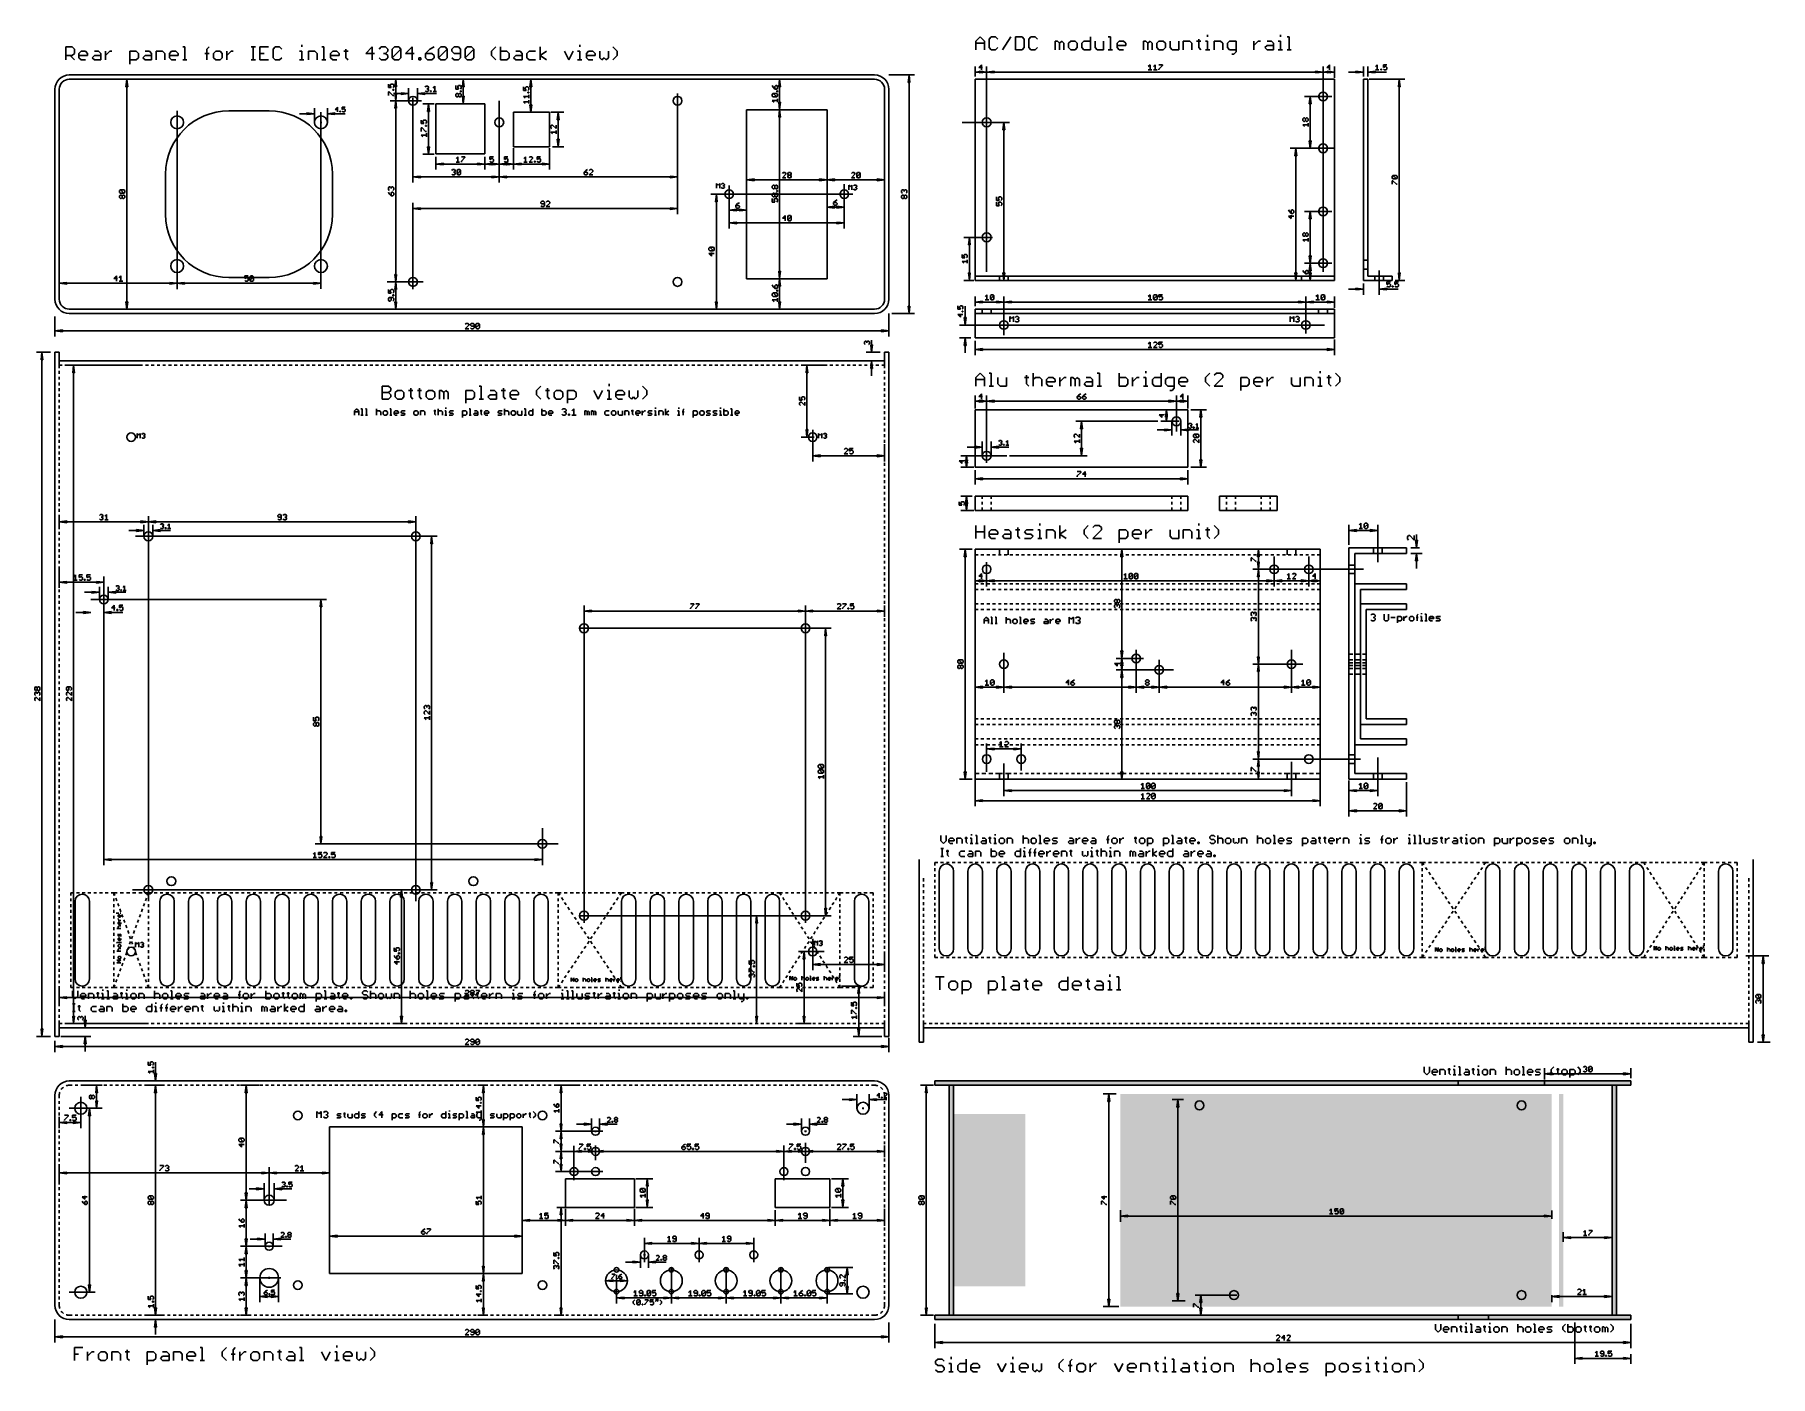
# Model space of a CAD drawing. Extents: x -7 to 596, y -21 to 445.
import ezdxf

# ---------------------------------------------------------------- set-up
doc = ezdxf.new("R2010")
doc.units = 0
for name, color, linetype in [('113', 4, 'CONTINUOUS'), ('114', 253, 'CONTINUOUS'), ('115', 82, 'CONTINUOUS'), ('117', 253, 'CONTINUOUS'), ('137', 1, 'CONTINUOUS'), ('138', 213, 'CONTINUOUS'), ('140', 1, 'CONTINUOUS'), ('20', 7, 'CONTINUOUS'), ('47', 2, 'CONTINUOUS')]:
    doc.layers.add(name, color=color, linetype=linetype)

# ---------------------------------------------------------------- blocks, each defined once
blk = doc.blocks.new('RECT')
blk.add_solid([(-0.5, -0.5), (0.5, -0.5), (-0.5, 0.5), (0.5, 0.5)])

msp = doc.modelspace()

# ---------------------------------------------------------------- linework, layer by layer
at = {"layer": '113'}
for p, q in [((308.1143, 166.8881), (308.1143, 165.0389)), ((308.1143, 165.0389), (309.0389, 164.1143)), ((309.0389, 164.1143), (309.9635, 165.0389)), ((309.9635, 165.0389), (309.9635, 166.8881)), ((310.8767, 165.5012), (311.339, 165.9635)), ((310.8767, 164.5766), (310.8767, 165.5012)), ((312.7258, 165.0389), (310.8767, 165.0389)), ((311.339, 164.1143), (310.8767, 164.5766)), ((311.339, 165.9635), (312.2635, 165.9635)), ((312.2635, 164.1143), (311.339, 164.1143)), ((312.2635, 165.9635), (312.7258, 165.5012)), ((312.7258, 165.5012), (312.7258, 165.0389)), ((313.639, 164.1143), (313.639, 165.9635)), ((313.639, 165.9635), (315.0259, 165.9635)), ((315.0259, 165.9635), (315.4882, 165.5012)), ((315.4882, 165.5012), (315.4882, 164.1143)), ((316.4014, 165.9635), (317.326, 165.9635)), ((316.8637, 166.4258), (316.8637, 164.5766)), ((316.8637, 164.5766), (317.326, 164.1143)), ((318.243, 165.9635), (318.7052, 165.9635)), ((318.243, 164.1143), (319.1675, 164.1143)), ((318.7052, 167.3504), (318.7052, 166.8881)), ((318.7052, 165.9635), (318.7052, 164.1143)), ((320.0845, 166.8881), (320.5468, 166.8881)), ((320.0845, 164.1143), (321.0091, 164.1143)), ((320.5468, 166.8881), (320.5468, 164.1143)), ((321.9261, 164.5766), (322.3884, 165.0389)), ((322.3884, 164.1143), (321.9261, 164.5766)), ((322.3884, 165.9635), (323.313, 165.9635)), ((322.3884, 165.0389), (323.7753, 165.0389)), ((323.7753, 164.1143), (322.3884, 164.1143)), ((323.313, 165.9635), (323.7753, 165.5012)), ((323.7753, 165.5012), (323.7753, 164.1143)), ((324.6885, 165.9635), (325.613, 165.9635)), ((325.1507, 166.4258), (325.1507, 164.5766)), ((325.1507, 164.5766), (325.613, 164.1143)), ((326.53, 165.9635), (326.9923, 165.9635)), ((326.53, 164.1143), (327.4546, 164.1143)), ((326.9923, 167.3504), (326.9923, 166.8881)), ((326.9923, 165.9635), (326.9923, 164.1143)), ((328.8339, 165.9635), (328.3716, 165.5012)), ((328.3716, 165.5012), (328.3716, 164.5766)), ((328.3716, 164.5766), (328.8339, 164.1143)), ((329.7585, 165.9635), (328.8339, 165.9635)), ((328.8339, 164.1143), (329.7585, 164.1143)), ((330.2208, 165.5012), (329.7585, 165.9635)), ((329.7585, 164.1143), (330.2208, 164.5766)), ((330.2208, 164.5766), (330.2208, 165.5012)), ((331.134, 164.1143), (331.134, 165.9635)), ((331.134, 165.9635), (332.5208, 165.9635)), ((332.5208, 165.9635), (332.9831, 165.5012)), ((332.9831, 165.5012), (332.9831, 164.1143)), ((336.6587, 166.8881), (336.6587, 164.1143)), ((336.6587, 165.5012), (337.121, 165.9635)), ((337.121, 165.9635), (338.0456, 165.9635)), ((338.0456, 165.9635), (338.5079, 165.5012)), ((338.5079, 165.5012), (338.5079, 164.1143)), ((339.8833, 165.9635), (339.421, 165.5012)), ((339.421, 165.5012), (339.421, 164.5766)), ((339.421, 164.5766), (339.8833, 164.1143)), ((340.8079, 165.9635), (339.8833, 165.9635)), ((339.8833, 164.1143), (340.8079, 164.1143)), ((341.2702, 165.5012), (340.8079, 165.9635)), ((340.8079, 164.1143), (341.2702, 164.5766)), ((341.2702, 164.5766), (341.2702, 165.5012)), ((342.1834, 166.8881), (342.6457, 166.8881)), ((342.1834, 164.1143), (343.108, 164.1143)), ((342.6457, 166.8881), (342.6457, 164.1143)), ((344.025, 165.5012), (344.4873, 165.9635)), ((344.025, 164.5766), (344.025, 165.5012)), ((345.8741, 165.0389), (344.025, 165.0389)), ((344.4873, 164.1143), (344.025, 164.5766)), ((344.4873, 165.9635), (345.4119, 165.9635)), ((345.4119, 164.1143), (344.4873, 164.1143)), ((345.4119, 165.9635), (345.8741, 165.5012)), ((345.8741, 165.5012), (345.8741, 165.0389)), ((346.7873, 165.5012), (347.2496, 165.9635)), ((347.2496, 165.0389), (346.7873, 165.5012)), ((346.7873, 164.1143), (348.1742, 164.1143)), ((347.2496, 165.9635), (348.6365, 165.9635)), ((348.1742, 165.0389), (347.2496, 165.0389)), ((348.6365, 164.5766), (348.1742, 165.0389)), ((348.1742, 164.1143), (348.6365, 164.5766)), ((352.312, 164.5766), (352.7743, 165.0389)), ((352.7743, 164.1143), (352.312, 164.5766)), ((352.7743, 165.9635), (353.6989, 165.9635)), ((352.7743, 165.0389), (354.1612, 165.0389)), ((354.1612, 164.1143), (352.7743, 164.1143)), ((353.6989, 165.9635), (354.1612, 165.5012)), ((354.1612, 165.5012), (354.1612, 164.1143)), ((355.0744, 164.1143), (355.0744, 165.9635)), ((355.0744, 165.0389), (355.999, 165.9635)), ((355.999, 165.9635), (356.4613, 165.9635)), ((357.3764, 165.5012), (357.8387, 165.9635)), ((357.3764, 164.5766), (357.3764, 165.5012)), ((359.2255, 165.0389), (357.3764, 165.0389)), ((357.8387, 164.1143), (357.3764, 164.5766)), ((357.8387, 165.9635), (358.7633, 165.9635)), ((358.7633, 164.1143), (357.8387, 164.1143)), ((358.7633, 165.9635), (359.2255, 165.5012)), ((359.2255, 165.5012), (359.2255, 165.0389)), ((360.1387, 164.5766), (360.601, 165.0389)), ((360.601, 164.1143), (360.1387, 164.5766)), ((360.601, 165.9635), (361.5256, 165.9635)), ((360.601, 165.0389), (361.9879, 165.0389)), ((361.9879, 164.1143), (360.601, 164.1143)), ((361.5256, 165.9635), (361.9879, 165.5012)), ((361.9879, 165.5012), (361.9879, 164.1143)), ((365.6634, 165.5012), (366.588, 165.5012)), ((366.1257, 166.4258), (366.588, 166.8881)), ((366.1257, 164.1143), (366.1257, 166.4258)), ((367.9673, 165.9635), (367.505, 165.5012)), ((367.505, 165.5012), (367.505, 164.5766)), ((367.505, 164.5766), (367.9673, 164.1143)), ((368.8919, 165.9635), (367.9673, 165.9635)), ((367.9673, 164.1143), (368.8919, 164.1143)), ((369.3542, 165.5012), (368.8919, 165.9635)), ((368.8919, 164.1143), (369.3542, 164.5766)), ((369.3542, 164.5766), (369.3542, 165.5012)), ((370.2674, 164.1143), (370.2674, 165.9635)), ((370.2674, 165.0389), (371.192, 165.9635)), ((371.192, 165.9635), (371.6543, 165.9635)), ((375.3317, 165.9635), (376.2563, 165.9635)), ((375.794, 166.4258), (375.794, 164.5766)), ((375.794, 164.5766), (376.2563, 164.1143)), ((377.6356, 165.9635), (377.1733, 165.5012)), ((377.1733, 165.5012), (377.1733, 164.5766)), ((377.1733, 164.5766), (377.6356, 164.1143)), ((378.5602, 165.9635), (377.6356, 165.9635)), ((377.6356, 164.1143), (378.5602, 164.1143)), ((379.0225, 165.5012), (378.5602, 165.9635)), ((378.5602, 164.1143), (379.0225, 164.5766)), ((379.0225, 164.5766), (379.0225, 165.5012)), ((379.9356, 163.1897), (379.9356, 165.9635)), ((379.9356, 165.9635), (381.3225, 165.9635)), ((381.3225, 164.1143), (379.9356, 164.1143)), ((381.3225, 165.9635), (381.7848, 165.5012)), ((381.7848, 164.5766), (381.3225, 164.1143)), ((381.7848, 165.5012), (381.7848, 164.5766)), ((385.4604, 163.1897), (385.4604, 165.9635)), ((385.4604, 165.9635), (386.8472, 165.9635)), ((386.8472, 164.1143), (385.4604, 164.1143)), ((386.8472, 165.9635), (387.3095, 165.5012)), ((387.3095, 164.5766), (386.8472, 164.1143)), ((387.3095, 165.5012), (387.3095, 164.5766)), ((388.2227, 166.8881), (388.685, 166.8881)), ((388.2227, 164.1143), (389.1473, 164.1143)), ((388.685, 166.8881), (388.685, 164.1143)), ((390.0643, 164.5766), (390.5266, 165.0389)), ((390.5266, 164.1143), (390.0643, 164.5766)), ((390.5266, 165.9635), (391.4512, 165.9635)), ((390.5266, 165.0389), (391.9135, 165.0389)), ((391.9135, 164.1143), (390.5266, 164.1143)), ((391.4512, 165.9635), (391.9135, 165.5012)), ((391.9135, 165.5012), (391.9135, 164.1143)), ((392.8266, 165.9635), (393.7512, 165.9635)), ((393.2889, 166.4258), (393.2889, 164.5766)), ((393.2889, 164.5766), (393.7512, 164.1143)), ((394.6682, 165.5012), (395.1305, 165.9635)), ((394.6682, 164.5766), (394.6682, 165.5012)), ((396.5174, 165.0389), (394.6682, 165.0389)), ((395.1305, 164.1143), (394.6682, 164.5766)), ((395.1305, 165.9635), (396.0551, 165.9635)), ((396.0551, 164.1143), (395.1305, 164.1143)), ((396.0551, 165.9635), (396.5174, 165.5012)), ((396.5174, 165.5012), (396.5174, 165.0389)), ((397.4306, 164.1143), (397.4306, 164.5766)), ((397.4306, 164.5766), (397.8929, 164.5766)), ((397.8929, 164.1143), (397.4306, 164.1143)), ((397.8929, 164.5766), (397.8929, 164.1143)), ((402.0364, 166.8881), (401.5741, 166.4258)), ((401.5741, 166.4258), (401.5741, 165.9635)), ((401.5741, 165.9635), (402.0364, 165.5012)), ((402.0364, 164.1143), (401.5741, 164.5766)), ((402.961, 166.8881), (402.0364, 166.8881)), ((402.0364, 165.5012), (402.961, 165.5012)), ((402.961, 164.1143), (402.0364, 164.1143)), ((403.4233, 166.4258), (402.961, 166.8881)), ((402.961, 165.5012), (403.4233, 165.0389)), ((403.4233, 164.5766), (402.961, 164.1143)), ((403.4233, 165.0389), (403.4233, 164.5766)), ((404.3365, 166.8881), (404.3365, 164.1143)), ((404.3365, 165.5012), (404.7988, 165.9635)), ((404.7988, 165.9635), (405.7234, 165.9635)), ((405.7234, 165.9635), (406.1857, 165.5012)), ((406.1857, 165.5012), (406.1857, 164.1143)), ((407.5611, 165.9635), (407.0988, 165.5012)), ((407.0988, 165.5012), (407.0988, 164.5766)), ((407.0988, 164.5766), (407.5611, 164.1143)), ((408.4857, 165.9635), (407.5611, 165.9635)), ((407.5611, 164.1143), (408.4857, 164.1143)), ((408.948, 165.5012), (408.4857, 165.9635)), ((408.4857, 164.1143), (408.948, 164.5766)), ((408.948, 164.5766), (408.948, 165.5012)), ((409.8612, 165.9635), (409.8612, 164.5766)), ((409.8612, 164.5766), (410.3235, 164.1143)), ((410.3235, 164.1143), (410.7858, 164.5766)), ((410.7858, 164.5766), (411.2481, 164.1143)), ((411.2481, 164.1143), (411.7104, 164.5766)), ((411.7104, 164.5766), (411.7104, 165.9635)), ((412.6236, 164.1143), (412.6236, 165.9635)), ((412.6236, 165.9635), (414.0104, 165.9635)), ((414.0104, 165.9635), (414.4727, 165.5012)), ((414.4727, 165.5012), (414.4727, 164.1143)), ((418.1483, 166.8881), (418.1483, 164.1143)), ((418.1483, 165.5012), (418.6106, 165.9635)), ((418.6106, 165.9635), (419.5352, 165.9635)), ((419.5352, 165.9635), (419.9974, 165.5012)), ((419.9974, 165.5012), (419.9974, 164.1143)), ((421.3729, 165.9635), (420.9106, 165.5012)), ((420.9106, 165.5012), (420.9106, 164.5766)), ((420.9106, 164.5766), (421.3729, 164.1143)), ((422.2975, 165.9635), (421.3729, 165.9635)), ((421.3729, 164.1143), (422.2975, 164.1143)), ((422.7598, 165.5012), (422.2975, 165.9635)), ((422.2975, 164.1143), (422.7598, 164.5766)), ((422.7598, 164.5766), (422.7598, 165.5012)), ((423.673, 166.8881), (424.1353, 166.8881)), ((423.673, 164.1143), (424.5976, 164.1143)), ((424.1353, 166.8881), (424.1353, 164.1143)), ((425.5146, 165.5012), (425.9769, 165.9635)), ((425.5146, 164.5766), (425.5146, 165.5012)), ((427.3637, 165.0389), (425.5146, 165.0389)), ((425.9769, 164.1143), (425.5146, 164.5766)), ((425.9769, 165.9635), (426.9014, 165.9635)), ((426.9014, 164.1143), (425.9769, 164.1143)), ((426.9014, 165.9635), (427.3637, 165.5012)), ((427.3637, 165.5012), (427.3637, 165.0389)), ((428.2769, 165.5012), (428.7392, 165.9635)), ((428.7392, 165.0389), (428.2769, 165.5012)), ((428.2769, 164.1143), (429.6638, 164.1143)), ((428.7392, 165.9635), (430.1261, 165.9635)), ((429.6638, 165.0389), (428.7392, 165.0389)), ((430.1261, 164.5766), (429.6638, 165.0389)), ((429.6638, 164.1143), (430.1261, 164.5766)), ((433.8016, 163.1897), (433.8016, 165.9635)), ((433.8016, 165.9635), (435.1885, 165.9635)), ((435.1885, 164.1143), (433.8016, 164.1143)), ((435.1885, 165.9635), (435.6508, 165.5012)), ((435.6508, 164.5766), (435.1885, 164.1143)), ((435.6508, 165.5012), (435.6508, 164.5766)), ((436.564, 164.5766), (437.0263, 165.0389)), ((437.0263, 164.1143), (436.564, 164.5766)), ((437.0263, 165.9635), (437.9509, 165.9635)), ((437.0263, 165.0389), (438.4132, 165.0389)), ((438.4132, 164.1143), (437.0263, 164.1143)), ((437.9509, 165.9635), (438.4132, 165.5012)), ((438.4132, 165.5012), (438.4132, 164.1143)), ((439.3264, 165.9635), (440.2509, 165.9635)), ((439.7887, 166.4258), (439.7887, 164.5766)), ((439.7887, 164.5766), (440.2509, 164.1143)), ((441.1679, 165.9635), (442.0925, 165.9635)), ((441.6302, 166.4258), (441.6302, 164.5766)), ((441.6302, 164.5766), (442.0925, 164.1143)), ((443.0095, 165.5012), (443.4718, 165.9635)), ((443.0095, 164.5766), (443.0095, 165.5012)), ((444.8587, 165.0389), (443.0095, 165.0389)), ((443.4718, 164.1143), (443.0095, 164.5766)), ((443.4718, 165.9635), (444.3964, 165.9635)), ((444.3964, 164.1143), (443.4718, 164.1143)), ((444.3964, 165.9635), (444.8587, 165.5012)), ((444.8587, 165.5012), (444.8587, 165.0389)), ((445.7719, 164.1143), (445.7719, 165.9635)), ((445.7719, 165.0389), (446.6964, 165.9635)), ((446.6964, 165.9635), (447.1587, 165.9635)), ((448.0738, 164.1143), (448.0738, 165.9635)), ((448.0738, 165.9635), (449.4607, 165.9635)), ((449.4607, 165.9635), (449.923, 165.5012)), ((449.923, 165.5012), (449.923, 164.1143)), ((453.5985, 165.9635), (454.0608, 165.9635)), ((453.5985, 164.1143), (454.5231, 164.1143)), ((454.0608, 167.3504), (454.0608, 166.8881)), ((454.0608, 165.9635), (454.0608, 164.1143)), ((455.4401, 165.5012), (455.9024, 165.9635)), ((455.9024, 165.0389), (455.4401, 165.5012)), ((455.4401, 164.1143), (456.827, 164.1143)), ((455.9024, 165.9635), (457.2893, 165.9635)), ((456.827, 165.0389), (455.9024, 165.0389)), ((457.2893, 164.5766), (456.827, 165.0389)), ((456.827, 164.1143), (457.2893, 164.5766)), ((460.9648, 165.5012), (461.8894, 165.5012)), ((461.4271, 166.4258), (461.8894, 166.8881)), ((461.4271, 164.1143), (461.4271, 166.4258)), ((463.2687, 165.9635), (462.8064, 165.5012)), ((462.8064, 165.5012), (462.8064, 164.5766)), ((462.8064, 164.5766), (463.2687, 164.1143)), ((464.1933, 165.9635), (463.2687, 165.9635)), ((463.2687, 164.1143), (464.1933, 164.1143)), ((464.6556, 165.5012), (464.1933, 165.9635)), ((464.1933, 164.1143), (464.6556, 164.5766)), ((464.6556, 164.5766), (464.6556, 165.5012)), ((465.5688, 164.1143), (465.5688, 165.9635)), ((465.5688, 165.0389), (466.4934, 165.9635)), ((466.4934, 165.9635), (466.9557, 165.9635)), ((470.6331, 165.9635), (471.0954, 165.9635)), ((470.6331, 164.1143), (471.5577, 164.1143)), ((471.0954, 167.3504), (471.0954, 166.8881)), ((471.0954, 165.9635), (471.0954, 164.1143)), ((472.4747, 166.8881), (472.937, 166.8881)), ((472.4747, 164.1143), (473.3992, 164.1143)), ((472.937, 166.8881), (472.937, 164.1143)), ((474.3162, 166.8881), (474.7785, 166.8881)), ((474.3162, 164.1143), (475.2408, 164.1143)), ((474.7785, 166.8881), (474.7785, 164.1143)), ((476.1578, 165.9635), (476.1578, 164.5766)), ((476.1578, 164.5766), (476.6201, 164.1143)), ((476.6201, 164.1143), (478.007, 164.1143)), ((478.007, 164.1143), (478.007, 165.9635)), ((478.9202, 165.5012), (479.3825, 165.9635)), ((479.3825, 165.0389), (478.9202, 165.5012)), ((478.9202, 164.1143), (480.3071, 164.1143)), ((479.3825, 165.9635), (480.7693, 165.9635)), ((480.3071, 165.0389), (479.3825, 165.0389)), ((480.7693, 164.5766), (480.3071, 165.0389)), ((480.3071, 164.1143), (480.7693, 164.5766)), ((481.6825, 165.9635), (482.6071, 165.9635)), ((482.1448, 166.4258), (482.1448, 164.5766)), ((482.1448, 164.5766), (482.6071, 164.1143)), ((483.5241, 164.1143), (483.5241, 165.9635)), ((483.5241, 165.0389), (484.4487, 165.9635)), ((484.4487, 165.9635), (484.911, 165.9635)), ((485.8261, 164.5766), (486.2884, 165.0389)), ((486.2884, 164.1143), (485.8261, 164.5766)), ((486.2884, 165.9635), (487.2129, 165.9635)), ((486.2884, 165.0389), (487.6752, 165.0389)), ((487.6752, 164.1143), (486.2884, 164.1143)), ((487.2129, 165.9635), (487.6752, 165.5012)), ((487.6752, 165.5012), (487.6752, 164.1143)), ((488.5884, 165.9635), (489.513, 165.9635)), ((489.0507, 166.4258), (489.0507, 164.5766)), ((489.0507, 164.5766), (489.513, 164.1143)), ((490.43, 165.9635), (490.8923, 165.9635)), ((490.43, 164.1143), (491.3546, 164.1143)), ((490.8923, 167.3504), (490.8923, 166.8881)), ((490.8923, 165.9635), (490.8923, 164.1143)), ((492.7339, 165.9635), (492.2716, 165.5012)), ((492.2716, 165.5012), (492.2716, 164.5766)), ((492.2716, 164.5766), (492.7339, 164.1143)), ((493.6585, 165.9635), (492.7339, 165.9635)), ((492.7339, 164.1143), (493.6585, 164.1143)), ((494.1207, 165.5012), (493.6585, 165.9635)), ((493.6585, 164.1143), (494.1207, 164.5766)), ((494.1207, 164.5766), (494.1207, 165.5012)), ((495.0339, 164.1143), (495.0339, 165.9635)), ((495.0339, 165.9635), (496.4208, 165.9635)), ((496.4208, 165.9635), (496.8831, 165.5012)), ((496.8831, 165.5012), (496.8831, 164.1143)), ((500.5586, 163.1897), (500.5586, 165.9635)), ((500.5586, 165.9635), (501.9455, 165.9635)), ((501.9455, 164.1143), (500.5586, 164.1143)), ((501.9455, 165.9635), (502.4078, 165.5012)), ((502.4078, 164.5766), (501.9455, 164.1143)), ((502.4078, 165.5012), (502.4078, 164.5766)), ((503.321, 165.9635), (503.321, 164.5766)), ((503.321, 164.5766), (503.7833, 164.1143)), ((503.7833, 164.1143), (505.1702, 164.1143)), ((505.1702, 164.1143), (505.1702, 165.9635)), ((506.0834, 164.1143), (506.0834, 165.9635)), ((506.0834, 165.0389), (507.008, 165.9635)), ((507.008, 165.9635), (507.4702, 165.9635)), ((508.3853, 163.1897), (508.3853, 165.9635)), ((508.3853, 165.9635), (509.7722, 165.9635)), ((509.7722, 164.1143), (508.3853, 164.1143)), ((509.7722, 165.9635), (510.2345, 165.5012)), ((510.2345, 164.5766), (509.7722, 164.1143)), ((510.2345, 165.5012), (510.2345, 164.5766)), ((511.61, 165.9635), (511.1477, 165.5012)), ((511.1477, 165.5012), (511.1477, 164.5766)), ((511.1477, 164.5766), (511.61, 164.1143)), ((512.5346, 165.9635), (511.61, 165.9635)), ((511.61, 164.1143), (512.5346, 164.1143)), ((512.9969, 165.5012), (512.5346, 165.9635)), ((512.5346, 164.1143), (512.9969, 164.5766)), ((512.9969, 164.5766), (512.9969, 165.5012)), ((513.91, 165.5012), (514.3723, 165.9635)), ((514.3723, 165.0389), (513.91, 165.5012)), ((513.91, 164.1143), (515.2969, 164.1143)), ((514.3723, 165.9635), (515.7592, 165.9635)), ((515.2969, 165.0389), (514.3723, 165.0389)), ((515.7592, 164.5766), (515.2969, 165.0389)), ((515.2969, 164.1143), (515.7592, 164.5766)), ((516.6724, 165.5012), (517.1347, 165.9635)), ((516.6724, 164.5766), (516.6724, 165.5012)), ((518.5216, 165.0389), (516.6724, 165.0389)), ((517.1347, 164.1143), (516.6724, 164.5766)), ((517.1347, 165.9635), (518.0593, 165.9635)), ((518.0593, 164.1143), (517.1347, 164.1143)), ((518.0593, 165.9635), (518.5216, 165.5012)), ((518.5216, 165.5012), (518.5216, 165.0389)), ((519.4348, 165.5012), (519.8971, 165.9635)), ((519.8971, 165.0389), (519.4348, 165.5012)), ((519.4348, 164.1143), (520.8216, 164.1143)), ((519.8971, 165.9635), (521.2839, 165.9635)), ((520.8216, 165.0389), (519.8971, 165.0389)), ((521.2839, 164.5766), (520.8216, 165.0389)), ((520.8216, 164.1143), (521.2839, 164.5766)), ((525.4218, 165.9635), (524.9595, 165.5012)), ((524.9595, 165.5012), (524.9595, 164.5766)), ((524.9595, 164.5766), (525.4218, 164.1143)), ((526.3464, 165.9635), (525.4218, 165.9635)), ((525.4218, 164.1143), (526.3464, 164.1143)), ((526.8087, 165.5012), (526.3464, 165.9635)), ((526.3464, 164.1143), (526.8087, 164.5766)), ((526.8087, 164.5766), (526.8087, 165.5012)), ((527.7218, 164.1143), (527.7218, 165.9635)), ((527.7218, 165.9635), (529.1087, 165.9635)), ((529.1087, 165.9635), (529.571, 165.5012)), ((529.571, 165.5012), (529.571, 164.1143)), ((530.4842, 166.8881), (530.9465, 166.8881)), ((530.4842, 164.1143), (531.4088, 164.1143)), ((530.9465, 166.8881), (530.9465, 164.1143)), ((532.3258, 165.9635), (532.3258, 164.5766)), ((532.3258, 164.5766), (532.7881, 164.1143)), ((532.7881, 164.1143), (534.175, 164.1143)), ((533.7127, 163.1897), (533.2504, 163.1897)), ((534.175, 163.652), (533.7127, 163.1897)), ((534.175, 165.9635), (534.175, 163.652)), ((535.0881, 164.1143), (535.0881, 164.5766)), ((535.0881, 164.5766), (535.5504, 164.5766)), ((535.5504, 164.1143), (535.0881, 164.1143)), ((535.5504, 164.5766), (535.5504, 164.1143)), ((306, 156.5), (306, 157.5)), ((306, 157.5), (307.0059, 157.5)), ((308.0059, 157.5), (309.0118, 157.5)), ((308.1143, 162.3881), (309.0389, 162.3881)), ((308.1143, 159.6143), (309.0389, 159.6143)), ((308.5766, 159.6143), (308.5766, 162.3881)), ((309.9559, 161.4635), (310.8805, 161.4635)), ((310.0118, 157.5), (311.0176, 157.5)), ((310.4182, 161.9258), (310.4182, 160.0766)), ((310.4182, 160.0766), (310.8805, 159.6143)), ((312.0176, 157.5), (313.0235, 157.5)), ((314.0235, 157.5), (315.0294, 157.5)), ((315.0221, 161.4635), (314.5598, 161.0012)), ((314.5598, 161.0012), (314.5598, 160.0766)), ((314.5598, 160.0766), (315.0221, 159.6143)), ((316.409, 161.4635), (315.0221, 161.4635)), ((315.0221, 159.6143), (316.409, 159.6143)), ((316.0294, 157.5), (317.0353, 157.5)), ((317.3222, 160.0766), (317.7845, 160.5389)), ((317.7845, 159.6143), (317.3222, 160.0766)), ((317.7845, 161.4635), (318.709, 161.4635)), ((317.7845, 160.5389), (319.1713, 160.5389)), ((319.1713, 159.6143), (317.7845, 159.6143)), ((318.0353, 157.5), (319.0412, 157.5)), ((318.709, 161.4635), (319.1713, 161.0012)), ((319.1713, 161.0012), (319.1713, 159.6143)), ((320.0412, 157.5), (321.0471, 157.5)), ((320.0845, 159.6143), (320.0845, 161.4635)), ((320.0845, 161.4635), (321.4714, 161.4635)), ((321.4714, 161.4635), (321.9337, 161.0012)), ((321.9337, 161.0012), (321.9337, 159.6143)), ((322.0471, 157.5), (323.0529, 157.5)), ((324.0529, 157.5), (325.0588, 157.5)), ((325.6092, 162.3881), (325.6092, 159.6143)), ((326.9961, 161.4635), (325.6092, 161.4635)), ((325.6092, 159.6143), (326.9961, 159.6143)), ((326.0588, 157.5), (327.0647, 157.5)), ((327.4584, 161.0012), (326.9961, 161.4635)), ((326.9961, 159.6143), (327.4584, 160.0766)), ((327.4584, 160.0766), (327.4584, 161.0012)), ((328.0647, 157.5), (329.0706, 157.5)), ((328.3716, 161.0012), (328.8339, 161.4635)), ((328.3716, 160.0766), (328.3716, 161.0012)), ((330.2208, 160.5389), (328.3716, 160.5389)), ((328.8339, 159.6143), (328.3716, 160.0766)), ((328.8339, 161.4635), (329.7585, 161.4635)), ((329.7585, 159.6143), (328.8339, 159.6143)), ((329.7585, 161.4635), (330.2208, 161.0012)), ((330.0706, 157.5), (331.0765, 157.5)), ((330.2208, 161.0012), (330.2208, 160.5389)), ((332.0765, 157.5), (333.0824, 157.5)), ((333.8963, 161.0012), (334.3586, 161.4635)), ((333.8963, 160.0766), (333.8963, 161.0012)), ((334.3586, 159.6143), (333.8963, 160.0766)), ((334.0824, 157.5), (335.0882, 157.5)), ((334.3586, 161.4635), (335.7455, 161.4635)), ((335.7455, 159.6143), (334.3586, 159.6143)), ((335.7455, 162.3881), (335.7455, 159.6143)), ((336.0882, 157.5), (337.0941, 157.5)), ((336.6587, 161.4635), (337.121, 161.4635)), ((336.6587, 159.6143), (337.5833, 159.6143)), ((337.121, 162.8504), (337.121, 162.3881)), ((337.121, 161.4635), (337.121, 159.6143)), ((338.0941, 157.5), (339.1, 157.5)), ((338.5002, 161.0012), (339.4248, 161.0012)), ((338.9625, 161.9258), (339.4248, 162.3881)), ((338.9625, 159.6143), (338.9625, 161.9258)), ((340.1, 157.5), (341.1059, 157.5)), ((340.3418, 161.0012), (341.2664, 161.0012)), ((340.8041, 161.9258), (341.2664, 162.3881)), ((340.8041, 159.6143), (340.8041, 161.9258)), ((342.1059, 157.5), (343.1118, 157.5)), ((342.1834, 161.0012), (342.6457, 161.4635)), ((342.1834, 160.0766), (342.1834, 161.0012)), ((344.0326, 160.5389), (342.1834, 160.5389)), ((342.6457, 159.6143), (342.1834, 160.0766)), ((342.6457, 161.4635), (343.5703, 161.4635)), ((343.5703, 159.6143), (342.6457, 159.6143)), ((343.5703, 161.4635), (344.0326, 161.0012)), ((344.0326, 161.0012), (344.0326, 160.5389)), ((344.1118, 157.5), (345.1176, 157.5)), ((344.9458, 159.6143), (344.9458, 161.4635)), ((344.9458, 160.5389), (345.8703, 161.4635)), ((345.8703, 161.4635), (346.3326, 161.4635)), ((346.1176, 157.5), (347.1235, 157.5)), ((347.2477, 161.0012), (347.71, 161.4635)), ((347.2477, 160.0766), (347.2477, 161.0012)), ((349.0969, 160.5389), (347.2477, 160.5389)), ((347.71, 159.6143), (347.2477, 160.0766)), ((347.71, 161.4635), (348.6346, 161.4635)), ((348.6346, 159.6143), (347.71, 159.6143)), ((348.1235, 157.5), (349.1294, 157.5)), ((348.6346, 161.4635), (349.0969, 161.0012)), ((349.0969, 161.0012), (349.0969, 160.5389)), ((350.0101, 159.6143), (350.0101, 161.4635)), ((350.0101, 161.4635), (351.397, 161.4635)), ((350.1294, 157.5), (351.1353, 157.5)), ((351.397, 161.4635), (351.8593, 161.0012)), ((351.8593, 161.0012), (351.8593, 159.6143)), ((352.1353, 157.5), (353.1412, 157.5)), ((352.7724, 161.4635), (353.697, 161.4635)), ((353.2347, 161.9258), (353.2347, 160.0766)), ((353.2347, 160.0766), (353.697, 159.6143)), ((354.1412, 157.5), (355.1471, 157.5)), ((356.1471, 157.5), (357.1529, 157.5)), ((357.3764, 161.4635), (357.3764, 160.0766)), ((357.3764, 160.0766), (357.8387, 159.6143)), ((357.8387, 159.6143), (358.301, 160.0766)), ((358.1529, 157.5), (359.1588, 157.5)), ((358.301, 160.0766), (358.7633, 159.6143)), ((358.7633, 159.6143), (359.2255, 160.0766)), ((359.2255, 160.0766), (359.2255, 161.4635)), ((360.1387, 161.4635), (360.601, 161.4635)), ((360.1387, 159.6143), (361.0633, 159.6143)), ((360.1588, 157.5), (361.1647, 157.5)), ((360.601, 162.8504), (360.601, 162.3881)), ((360.601, 161.4635), (360.601, 159.6143)), ((361.9803, 161.4635), (362.9049, 161.4635)), ((362.1647, 157.5), (363.1706, 157.5)), ((362.4426, 161.9258), (362.4426, 160.0766)), ((362.4426, 160.0766), (362.9049, 159.6143)), ((363.8219, 162.3881), (363.8219, 159.6143)), ((363.8219, 161.0012), (364.2842, 161.4635)), ((364.1706, 157.5), (365.1765, 157.5)), ((364.2842, 161.4635), (365.2088, 161.4635)), ((365.2088, 161.4635), (365.6711, 161.0012)), ((365.6711, 161.0012), (365.6711, 159.6143)), ((366.1765, 157.5), (367.1824, 157.5)), ((366.5842, 161.4635), (367.0465, 161.4635)), ((366.5842, 159.6143), (367.5088, 159.6143)), ((367.0465, 162.8504), (367.0465, 162.3881)), ((367.0465, 161.4635), (367.0465, 159.6143)), ((368.1824, 157.5), (369.1882, 157.5)), ((368.4258, 159.6143), (368.4258, 161.4635)), ((368.4258, 161.4635), (369.8127, 161.4635)), ((369.8127, 161.4635), (370.275, 161.0012)), ((370.1882, 157.5), (371.1941, 157.5)), ((370.275, 161.0012), (370.275, 159.6143)), ((372.1941, 157.5), (373.2, 157.5)), ((373.9505, 159.6143), (373.9505, 161.4635)), ((373.9505, 161.4635), (374.4128, 161.4635)), ((374.2, 157.5), (375.2059, 157.5)), ((374.4128, 161.4635), (374.8751, 161.0012)), ((374.8751, 161.0012), (375.3374, 161.4635)), ((374.8751, 161.0012), (374.8751, 159.6143)), ((375.3374, 161.4635), (375.7997, 161.0012)), ((375.7997, 161.0012), (375.7997, 159.6143)), ((376.2059, 157.5), (377.2118, 157.5)), ((376.7129, 160.0766), (377.1752, 160.5389)), ((377.1752, 159.6143), (376.7129, 160.0766)), ((377.1752, 161.4635), (378.0998, 161.4635)), ((377.1752, 160.5389), (378.5621, 160.5389)), ((378.5621, 159.6143), (377.1752, 159.6143)), ((378.0998, 161.4635), (378.5621, 161.0012)), ((378.2118, 157.5), (379.2176, 157.5)), ((378.5621, 161.0012), (378.5621, 159.6143)), ((379.4752, 159.6143), (379.4752, 161.4635)), ((379.4752, 160.5389), (380.3998, 161.4635)), ((380.2176, 157.5), (381.2235, 157.5)), ((380.3998, 161.4635), (380.8621, 161.4635)), ((381.7772, 159.6143), (381.7772, 162.3881)), ((381.7772, 160.5389), (383.1641, 161.4635)), ((383.1641, 159.6143), (381.7772, 160.5389)), ((382.2235, 157.5), (383.2294, 157.5)), ((384.0792, 161.0012), (384.5415, 161.4635)), ((384.0792, 160.0766), (384.0792, 161.0012)), ((385.9284, 160.5389), (384.0792, 160.5389)), ((384.5415, 159.6143), (384.0792, 160.0766)), ((384.2294, 157.5), (385.2353, 157.5)), ((384.5415, 161.4635), (385.4661, 161.4635)), ((385.4661, 159.6143), (384.5415, 159.6143)), ((385.4661, 161.4635), (385.9284, 161.0012)), ((385.9284, 161.0012), (385.9284, 160.5389)), ((386.2353, 157.5), (387.2412, 157.5)), ((386.8415, 161.0012), (387.3038, 161.4635)), ((386.8415, 160.0766), (386.8415, 161.0012)), ((387.3038, 159.6143), (386.8415, 160.0766)), ((387.3038, 161.4635), (388.6907, 161.4635)), ((388.6907, 159.6143), (387.3038, 159.6143)), ((388.2412, 157.5), (389.2471, 157.5)), ((388.6907, 162.3881), (388.6907, 159.6143)), ((390.2471, 157.5), (391.2529, 157.5)), ((392.2529, 157.5), (393.2588, 157.5)), ((392.3663, 160.0766), (392.8285, 160.5389)), ((392.8285, 159.6143), (392.3663, 160.0766)), ((392.8285, 161.4635), (393.7531, 161.4635)), ((392.8285, 160.5389), (394.2154, 160.5389)), ((394.2154, 159.6143), (392.8285, 159.6143)), ((393.7531, 161.4635), (394.2154, 161.0012)), ((394.2154, 161.0012), (394.2154, 159.6143)), ((394.2588, 157.5), (395.2647, 157.5)), ((395.1286, 159.6143), (395.1286, 161.4635)), ((395.1286, 160.5389), (396.0532, 161.4635)), ((396.0532, 161.4635), (396.5155, 161.4635)), ((396.2647, 157.5), (397.2706, 157.5)), ((397.4306, 161.0012), (397.8929, 161.4635)), ((397.4306, 160.0766), (397.4306, 161.0012)), ((399.2798, 160.5389), (397.4306, 160.5389)), ((397.8929, 159.6143), (397.4306, 160.0766)), ((397.8929, 161.4635), (398.8175, 161.4635)), ((398.8175, 159.6143), (397.8929, 159.6143)), ((398.2706, 157.5), (399.2765, 157.5)), ((398.8175, 161.4635), (399.2798, 161.0012)), ((399.2798, 161.0012), (399.2798, 160.5389)), ((400.1929, 160.0766), (400.6552, 160.5389)), ((400.6552, 159.6143), (400.1929, 160.0766)), ((400.2765, 157.5), (401.2824, 157.5)), ((400.6552, 161.4635), (401.5798, 161.4635)), ((400.6552, 160.5389), (402.0421, 160.5389)), ((402.0421, 159.6143), (400.6552, 159.6143)), ((401.5798, 161.4635), (402.0421, 161.0012)), ((402.0421, 161.0012), (402.0421, 159.6143)), ((402.2824, 157.5), (403.2882, 157.5)), ((402.9553, 159.6143), (402.9553, 160.0766)), ((402.9553, 160.0766), (403.4176, 160.0766)), ((403.4176, 159.6143), (402.9553, 159.6143)), ((403.4176, 160.0766), (403.4176, 159.6143)), ((404.2882, 157.5), (405.2941, 157.5)), ((406.2941, 157.5), (407.3, 157.5)), ((408.3, 157.5), (409.3059, 157.5)), ((410.3059, 157.5), (411.3118, 157.5)), ((412.3118, 157.5), (413.3176, 157.5)), ((414.3176, 157.5), (415.3235, 157.5)), ((416.3235, 157.5), (417.3294, 157.5)), ((418.3294, 157.5), (419.3353, 157.5)), ((420.3353, 157.5), (421.3412, 157.5)), ((422.3412, 157.5), (423.3471, 157.5)), ((424.3471, 157.5), (425.3529, 157.5)), ((426.3529, 157.5), (427.3588, 157.5)), ((428.3588, 157.5), (429.3647, 157.5)), ((430.3647, 157.5), (431.3706, 157.5)), ((432.3706, 157.5), (433.3765, 157.5)), ((434.3765, 157.5), (435.3824, 157.5)), ((436.3824, 157.5), (437.3882, 157.5)), ((438.3882, 157.5), (439.3941, 157.5)), ((440.3941, 157.5), (441.4, 157.5)), ((442.4, 157.5), (443.4059, 157.5)), ((444.4059, 157.5), (445.4118, 157.5)), ((446.4118, 157.5), (447.4176, 157.5)), ((448.4176, 157.5), (449.4235, 157.5)), ((450.4235, 157.5), (451.4294, 157.5)), ((452.4294, 157.5), (453.4353, 157.5)), ((454.4353, 157.5), (455.4412, 157.5)), ((456.4412, 157.5), (457.4471, 157.5)), ((458.4471, 157.5), (459.4529, 157.5)), ((460.4529, 157.5), (461.4588, 157.5)), ((462.4588, 157.5), (463.4647, 157.5)), ((464.4647, 157.5), (465.4706, 157.5)), ((466.4706, 157.5), (467.4765, 157.5)), ((468.4765, 157.5), (469.4824, 157.5)), ((470.4824, 157.5), (471.4882, 157.5)), ((472.4882, 157.5), (473.4941, 157.5)), ((474.4941, 157.5), (475.5, 157.5)), ((475.5, 157.5), (476.5909, 157.5)), ((475.5, 156.5), (475.5, 157.5)), ((476.073, 156.6404), (475.5, 157.5)), ((477.5909, 157.5), (478.6818, 157.5)), ((479.6818, 157.5), (480.7727, 157.5)), ((481.7727, 157.5), (482.8636, 157.5)), ((483.8636, 157.5), (484.9545, 157.5)), ((485.9545, 157.5), (487.0455, 157.5)), ((488.0455, 157.5), (489.1364, 157.5)), ((490.1364, 157.5), (491.2273, 157.5)), ((492.2273, 157.5), (493.3182, 157.5)), ((494.3182, 157.5), (495.4091, 157.5)), ((496.4091, 157.5), (497.5, 157.5)), ((497.5, 157.5), (496.927, 156.6404)), ((497.5, 157.5), (498.5, 157.5)), ((499.5, 157.5), (500.5, 157.5)), ((501.5, 157.5), (502.5, 157.5)), ((503.5, 157.5), (504.5, 157.5)), ((505.5, 157.5), (506.5, 157.5)), ((507.5, 157.5), (508.5, 157.5)), ((509.5, 157.5), (510.5, 157.5)), ((511.5, 157.5), (512.5, 157.5)), ((513.5, 157.5), (514.5, 157.5)), ((515.5, 157.5), (516.5, 157.5)), ((517.5, 157.5), (518.5, 157.5)), ((519.5, 157.5), (520.5, 157.5)), ((521.5, 157.5), (522.5, 157.5)), ((523.5, 157.5), (524.5, 157.5)), ((525.5, 157.5), (526.5, 157.5)), ((527.5, 157.5), (528.5, 157.5)), ((529.5, 157.5), (530.5, 157.5)), ((531.5, 157.5), (532.5, 157.5)), ((533.5, 157.5), (534.5, 157.5)), ((535.5, 157.5), (536.5, 157.5)), ((537.5, 157.5), (538.5, 157.5)), ((539.5, 157.5), (540.5, 157.5)), ((541.5, 157.5), (542.5, 157.5)), ((543.5, 157.5), (544.5, 157.5)), ((545.5, 157.5), (546.5, 157.5)), ((547.5, 157.5), (548.5, 157.5)), ((549.5, 157.5), (550.5, 157.5)), ((551.5, 157.5), (552.5, 157.5)), ((552.5, 157.5), (553.5, 157.5)), ((553.04, 156.6515), (552.5, 157.5)), ((554.5, 157.5), (555.5, 157.5)), ((556.5, 157.5), (557.5, 157.5)), ((558.5, 157.5), (559.5, 157.5)), ((560.5, 157.5), (561.5, 157.5)), ((562.5, 157.5), (563.5, 157.5)), ((564.5, 157.5), (565.5, 157.5)), ((566.5, 157.5), (567.5, 157.5)), ((568.5, 157.5), (569.5, 157.5)), ((570.5, 157.5), (571.5, 157.5)), ((572.5, 157.5), (573.5, 157.5)), ((573.5, 157.5), (572.96, 156.6515)), ((573.5, 156.5), (573.5, 157.5)), ((573.5, 157.5), (574.5833, 157.5)), ((575.5833, 157.5), (576.6667, 157.5)), ((577.6667, 157.5), (578.75, 157.5)), ((579.75, 157.5), (580.8333, 157.5)), ((581.8333, 157.5), (582.9167, 157.5)), ((583.9167, 157.5), (585, 157.5)), ((585, 156.5), (585, 157.5)), ((306, 154.5), (306, 155.5)), ((306, 152.5), (306, 153.5)), ((306, 150.5), (306, 151.5)), ((307.5, 154.5), (307.5, 127.5)), ((312.5, 127.5), (312.5, 154.5)), ((317.5, 154.5), (317.5, 127.5)), ((322.5, 127.5), (322.5, 154.5)), ((327.5, 154.5), (327.5, 127.5)), ((332.5, 127.5), (332.5, 154.5)), ((337.5, 154.5), (337.5, 127.5)), ((342.5, 127.5), (342.5, 154.5)), ((347.5, 154.5), (347.5, 127.5)), ((352.5, 127.5), (352.5, 154.5)), ((357.5, 154.5), (357.5, 127.5)), ((362.5, 127.5), (362.5, 154.5)), ((367.5, 154.5), (367.5, 127.5)), ((372.5, 127.5), (372.5, 154.5)), ((377.5, 154.5), (377.5, 127.5)), ((382.5, 127.5), (382.5, 154.5)), ((387.5, 154.5), (387.5, 127.5)), ((392.5, 127.5), (392.5, 154.5)), ((397.5, 154.5), (397.5, 127.5)), ((402.5, 127.5), (402.5, 154.5)), ((407.5, 154.5), (407.5, 127.5)), ((412.5, 127.5), (412.5, 154.5)), ((417.5, 154.5), (417.5, 127.5)), ((422.5, 127.5), (422.5, 154.5)), ((427.5, 154.5), (427.5, 127.5)), ((432.5, 127.5), (432.5, 154.5)), ((437.5, 154.5), (437.5, 127.5)), ((442.5, 127.5), (442.5, 154.5)), ((447.5, 154.5), (447.5, 127.5)), ((452.5, 127.5), (452.5, 154.5)), ((457.5, 154.5), (457.5, 127.5)), ((462.5, 127.5), (462.5, 154.5)), ((467.5, 154.5), (467.5, 127.5)), ((472.5, 127.5), (472.5, 154.5)), ((475.5, 154.5), (475.5, 155.5)), ((475.5, 152.5), (475.5, 153.5)), ((475.5, 150.5), (475.5, 151.5)), ((477.2008, 154.9488), (476.6277, 155.8084)), ((478.3285, 153.2572), (477.7555, 154.1168)), ((479.4562, 151.5656), (478.8832, 152.4252)), ((494.1168, 152.4252), (493.5438, 151.5656)), ((495.2445, 154.1168), (494.6715, 153.2572)), ((496.3723, 155.8084), (495.7992, 154.9488)), ((497.5, 154.5), (497.5, 127.5)), ((502.5, 127.5), (502.5, 154.5)), ((507.5, 154.5), (507.5, 127.5)), ((512.5, 127.5), (512.5, 154.5)), ((517.5, 154.5), (517.5, 127.5)), ((522.5, 127.5), (522.5, 154.5)), ((527.5, 154.5), (527.5, 127.5)), ((532.5, 127.5), (532.5, 154.5)), ((537.5, 154.5), (537.5, 127.5)), ((542.5, 127.5), (542.5, 154.5)), ((547.5, 154.5), (547.5, 127.5)), ((552.5, 127.5), (552.5, 154.5)), ((554.1168, 154.9593), (553.5768, 155.8078)), ((555.1937, 153.2671), (554.6537, 154.1156)), ((556.2705, 151.5749), (555.7305, 152.4235)), ((570.2695, 152.4235), (569.7295, 151.5749)), ((571.3463, 154.1156), (570.8063, 153.2671)), ((572.4232, 155.8078), (571.8832, 154.9593)), ((573.5, 154.5), (573.5, 155.5)), ((573.5, 152.5), (573.5, 153.5)), ((573.5, 150.5), (573.5, 151.5)), ((578.5, 154.5), (578.5, 127.5)), ((583.5, 127.5), (583.5, 154.5)), ((585, 154.5), (585, 155.5)), ((585, 152.5), (585, 153.5)), ((585, 150.5), (585, 151.5)), ((5.5, 146), (5.5, 147)), ((5.5, 147), (6.5, 147)), ((5.5, 144), (5.5, 145)), ((7.5, 147), (8.5, 147)), ((9.5, 147), (10.5, 147)), ((11.5, 147), (12.5, 147)), ((13.5, 147), (14.5, 147)), ((15.5, 147), (16.5, 147)), ((17.5, 147), (18.5, 147)), ((19.5, 147), (20.5, 147)), ((20.5, 147), (21.6667, 147)), ((20.5, 146), (20.5, 147)), ((20.5, 147), (20.8439, 146.0542)), ((20.5, 144), (20.5, 145)), ((21.1857, 145.1145), (21.5296, 144.1687)), ((22.6667, 147), (23.8333, 147)), ((24.8333, 147), (26, 147)), ((27, 147), (28.1667, 147)), ((29.1667, 147), (30.3333, 147)), ((31.3333, 147), (32.5, 147)), ((31.8143, 145.1145), (31.4704, 144.1687)), ((32.5, 147), (32.1561, 146.0542)), ((32.5, 147), (33.5211, 147)), ((32.5, 146), (32.5, 147)), ((32.5, 144), (32.5, 145)), ((34.5211, 147), (35.5423, 147)), ((36.5423, 147), (37.5634, 147)), ((38.5634, 147), (39.5845, 147)), ((40.5845, 147), (41.6056, 147)), ((42.6056, 147), (43.6268, 147)), ((44.6268, 147), (45.6479, 147)), ((46.6479, 147), (47.669, 147)), ((48.669, 147), (49.6901, 147)), ((50.6901, 147), (51.7113, 147)), ((52.7113, 147), (53.7324, 147)), ((54.7324, 147), (55.7535, 147)), ((56.7535, 147), (57.7746, 147)), ((58.7746, 147), (59.7958, 147)), ((60.7958, 147), (61.8169, 147)), ((62.8169, 147), (63.838, 147)), ((64.838, 147), (65.8592, 147)), ((66.8592, 147), (67.8803, 147)), ((68.8803, 147), (69.9014, 147)), ((70.9014, 147), (71.9225, 147)), ((72.9225, 147), (73.9437, 147)), ((74.9437, 147), (75.9648, 147)), ((76.9648, 147), (77.9859, 147)), ((78.9859, 147), (80.007, 147)), ((81.007, 147), (82.0282, 147)), ((83.0282, 147), (84.0493, 147)), ((85.0493, 147), (86.0704, 147)), ((87.0704, 147), (88.0915, 147)), ((89.0915, 147), (90.1127, 147)), ((91.1127, 147), (92.1338, 147)), ((93.1338, 147), (94.1549, 147)), ((95.1549, 147), (96.1761, 147)), ((97.1761, 147), (98.1972, 147)), ((99.1972, 147), (100.2183, 147)), ((101.2183, 147), (102.2394, 147)), ((103.2394, 147), (104.2606, 147)), ((105.2606, 147), (106.2817, 147)), ((107.2817, 147), (108.3028, 147)), ((109.3028, 147), (110.3239, 147)), ((111.3239, 147), (112.3451, 147)), ((113.3451, 147), (114.3662, 147)), ((115.3662, 147), (116.3873, 147)), ((117.3873, 147), (118.4085, 147)), ((119.4085, 147), (120.4296, 147)), ((121.4296, 147), (122.4507, 147)), ((123.4507, 147), (124.4718, 147)), ((125.4718, 147), (126.493, 147)), ((127.493, 147), (128.5141, 147)), ((129.5141, 147), (130.5352, 147)), ((131.5352, 147), (132.5563, 147)), ((133.5563, 147), (134.5775, 147)), ((135.5775, 147), (136.5986, 147)), ((137.5986, 147), (138.6197, 147)), ((139.6197, 147), (140.6408, 147)), ((141.6408, 147), (142.662, 147)), ((143.662, 147), (144.6831, 147)), ((145.6831, 147), (146.7042, 147)), ((147.7042, 147), (148.7254, 147)), ((149.7254, 147), (150.7465, 147)), ((151.7465, 147), (152.7676, 147)), ((153.7676, 147), (154.7887, 147)), ((155.7887, 147), (156.8099, 147)), ((157.8099, 147), (158.831, 147)), ((159.831, 147), (160.8521, 147)), ((161.8521, 147), (162.8732, 147)), ((163.8732, 147), (164.8944, 147)), ((165.8944, 147), (166.9155, 147)), ((167.9155, 147), (168.9366, 147)), ((169.9366, 147), (170.9577, 147)), ((171.9577, 147), (172.9789, 147)), ((173.9789, 147), (175, 147)), ((175, 147), (176.0909, 147)), ((175, 146), (175, 147)), ((175.573, 146.1404), (175, 147)), ((175, 144), (175, 145)), ((176.7008, 144.4488), (176.1277, 145.3084)), ((177.0909, 147), (178.1818, 147)), ((179.1818, 147), (180.2727, 147)), ((181.2727, 147), (182.3636, 147)), ((183.3636, 147), (184.4545, 147)), ((185.4545, 147), (186.5455, 147)), ((187.5455, 147), (188.6364, 147)), ((189.6364, 147), (190.7273, 147)), ((191.7273, 147), (192.8182, 147)), ((193.8182, 147), (194.9091, 147)), ((195.8723, 145.3084), (195.2992, 144.4488)), ((195.9091, 147), (197, 147)), ((197, 147), (196.427, 146.1404)), ((197, 147), (198, 147)), ((199, 147), (200, 147)), ((201, 147), (202, 147)), ((203, 147), (204, 147)), ((205, 147), (206, 147)), ((207, 147), (208, 147)), ((209, 147), (210, 147)), ((211, 147), (212, 147)), ((213, 147), (214, 147)), ((215, 147), (216, 147)), ((217, 147), (218, 147)), ((219, 147), (220, 147)), ((221, 147), (222, 147)), ((223, 147), (224, 147)), ((225, 147), (226, 147)), ((227, 147), (228, 147)), ((229, 147), (230, 147)), ((231, 147), (232, 147)), ((233, 147), (234, 147)), ((235, 147), (236, 147)), ((237, 147), (238, 147)), ((239, 147), (240, 147)), ((241, 147), (242, 147)), ((243, 147), (244, 147)), ((245, 147), (246, 147)), ((247, 147), (248, 147)), ((249, 147), (250, 147)), ((251, 147), (252, 147)), ((252, 147), (253, 147)), ((252.54, 146.1515), (252, 147)), ((253.6168, 144.4593), (253.0768, 145.3078)), ((254, 147), (255, 147)), ((256, 147), (257, 147)), ((258, 147), (259, 147)), ((260, 147), (261, 147)), ((262, 147), (263, 147)), ((264, 147), (265, 147)), ((266, 147), (267, 147)), ((268, 147), (269, 147)), ((270, 147), (271, 147)), ((271.9232, 145.3078), (271.3832, 144.4593)), ((272, 147), (273, 147)), ((273, 147), (272.46, 146.1515)), ((273, 146), (273, 147)), ((273, 147), (274.0833, 147)), ((273, 144), (273, 145)), ((275.0833, 147), (276.1667, 147)), ((277.1667, 147), (278.25, 147)), ((279.25, 147), (280.3333, 147)), ((281.3333, 147), (282.4167, 147)), ((283.4167, 147), (284.5, 147)), ((284.5, 146), (284.5, 147)), ((284.5, 144), (284.5, 145)), ((306, 148.5), (306, 149.5)), ((306, 146.5), (306, 147.5)), ((306, 144.5), (306, 145.5)), ((475.5, 148.5), (475.5, 149.5)), ((475.5, 146.5), (475.5, 147.5)), ((475.5, 144.5), (475.5, 145.5)), ((480.584, 149.874), (480.0109, 150.7336)), ((481.7117, 148.1824), (481.1387, 149.042)), ((482.8394, 146.4908), (482.2664, 147.3504)), ((483.9672, 144.7992), (483.3941, 145.6588)), ((489.6059, 145.6588), (489.0328, 144.7992)), ((490.7336, 147.3504), (490.1606, 146.4908)), ((491.8613, 149.042), (491.2883, 148.1824)), ((492.9891, 150.7336), (492.416, 149.874)), ((557.3473, 149.8827), (556.8074, 150.7313)), ((558.4242, 148.1906), (557.8842, 149.0391)), ((559.501, 146.4984), (558.9611, 147.3469)), ((560.5779, 144.8062), (560.0379, 145.6547)), ((565.9621, 145.6547), (565.4221, 144.8062)), ((567.0389, 147.3469), (566.499, 146.4984)), ((568.1158, 149.0391), (567.5758, 148.1906)), ((569.1926, 150.7313), (568.6527, 149.8827)), ((573.5, 148.5), (573.5, 149.5)), ((573.5, 146.5), (573.5, 147.5)), ((573.5, 144.5), (573.5, 145.5)), ((585, 148.5), (585, 149.5)), ((585, 146.5), (585, 147.5)), ((585, 144.5), (585, 145.5)), ((5.5, 142), (5.5, 143)), ((5.5, 140), (5.5, 141)), ((5.5, 138), (5.5, 139)), ((7, 144), (7, 117)), ((12, 117), (12, 144)), ((20.5, 142), (20.5, 143)), ((20.5, 140), (20.5, 141)), ((20.5, 138), (20.5, 139)), ((21.3333, 139.8282), (22.2494, 139.8282)), ((21.8713, 143.2289), (22.2152, 142.2832)), ((22.0204, 139.1341), (22.2494, 139.3632)), ((22.0204, 138.6761), (22.0204, 139.1341)), ((22.2494, 139.3632), (22.4784, 139.3632)), ((22.4784, 139.3632), (22.4784, 138.447)), ((22.557, 141.3434), (22.9009, 140.3976)), ((22.7075, 139.8282), (22.9365, 139.8282)), ((22.9365, 139.1341), (22.9365, 138.6761)), ((23.2426, 139.4578), (23.5865, 138.5121)), ((29.7574, 139.4578), (29.4135, 138.5121)), ((30.443, 141.3434), (30.0991, 140.3976)), ((31.1287, 143.2289), (30.7848, 142.2832)), ((32.5, 142), (32.5, 143)), ((32.5, 140), (32.5, 141)), ((32.5, 138), (32.5, 139)), ((36.5, 144), (36.5, 117)), ((41.5, 117), (41.5, 144)), ((46.5, 144), (46.5, 117)), ((51.5, 117), (51.5, 144)), ((56.5, 144), (56.5, 117)), ((61.5, 117), (61.5, 144)), ((66.5, 144), (66.5, 117)), ((71.5, 117), (71.5, 144)), ((76.5, 144), (76.5, 117)), ((81.5, 117), (81.5, 144)), ((86.5, 144), (86.5, 117)), ((91.5, 117), (91.5, 144)), ((96.5, 144), (96.5, 117)), ((101.5, 117), (101.5, 144)), ((106.5, 144), (106.5, 117)), ((111.5, 117), (111.5, 144)), ((116.5, 144), (116.5, 117)), ((121.5, 117), (121.5, 144)), ((126.5, 144), (126.5, 117)), ((131.5, 117), (131.5, 144)), ((136.5, 144), (136.5, 117)), ((141.5, 117), (141.5, 144)), ((146.5, 144), (146.5, 117)), ((151.5, 117), (151.5, 144)), ((156.5, 144), (156.5, 117)), ((161.5, 117), (161.5, 144)), ((166.5, 144), (166.5, 117)), ((171.5, 117), (171.5, 144)), ((175, 142), (175, 143)), ((175, 140), (175, 141)), ((175, 138), (175, 139)), ((177.8285, 142.7572), (177.2555, 143.6168)), ((178.9562, 141.0656), (178.3832, 141.9252)), ((180.084, 139.374), (179.5109, 140.2336)), ((192.4891, 140.2336), (191.916, 139.374)), ((193.6168, 141.9252), (193.0438, 141.0656)), ((194.7445, 143.6168), (194.1715, 142.7572)), ((197, 144), (197, 117)), ((202, 117), (202, 144)), ((207, 144), (207, 117)), ((212, 117), (212, 144)), ((217, 144), (217, 117)), ((222, 117), (222, 144)), ((227, 144), (227, 117)), ((232, 117), (232, 144)), ((237, 144), (237, 117)), ((242, 117), (242, 144)), ((247, 144), (247, 117)), ((252, 117), (252, 144)), ((254.6937, 142.7671), (254.1537, 143.6156)), ((255.7705, 141.0749), (255.2305, 141.9235)), ((256.8473, 139.3827), (256.3074, 140.2313)), ((268.6926, 140.2313), (268.1527, 139.3827)), ((269.7695, 141.9235), (269.2295, 141.0749)), ((270.8463, 143.6156), (270.3063, 142.7671)), ((273, 142), (273, 143)), ((273, 140), (273, 141)), ((273, 138), (273, 139)), ((278, 144), (278, 117)), ((283, 117), (283, 144)), ((284.5, 142), (284.5, 143)), ((284.5, 140), (284.5, 141)), ((284.5, 138), (284.5, 139)), ((306, 142.5), (306, 143.5)), ((306, 140.5), (306, 141.5)), ((306, 138.5), (306, 139.5)), ((475.5, 142.5), (475.5, 143.5)), ((475.5, 140.5), (475.5, 141.5)), ((475.5, 138.5), (475.5, 139.5)), ((485.0949, 143.1076), (484.5219, 143.9672)), ((485.0949, 138.8924), (484.5219, 138.0328)), ((486.2227, 141.416), (485.6496, 142.2756)), ((486.2227, 140.584), (485.6496, 139.7244)), ((487.3504, 142.2756), (486.7774, 141.416)), ((487.3504, 139.7244), (486.7774, 140.584)), ((488.4781, 143.9672), (487.9051, 143.1076)), ((488.4781, 138.0328), (487.9051, 138.8924)), ((561.6547, 143.114), (561.1148, 143.9625)), ((561.6547, 138.886), (561.1148, 138.0375)), ((562.7316, 141.4218), (562.1916, 142.2704)), ((562.7316, 140.5782), (562.1916, 139.7296)), ((563.8084, 142.2704), (563.2684, 141.4218)), ((563.8084, 139.7296), (563.2684, 140.5782)), ((564.8853, 143.9625), (564.3453, 143.114)), ((564.8853, 138.0375), (564.3453, 138.886)), ((573.5, 142.5), (573.5, 143.5)), ((573.5, 140.5), (573.5, 141.5)), ((573.5, 138.5), (573.5, 139.5)), ((585, 142.5), (585, 143.5)), ((585, 140.5), (585, 141.5)), ((585, 138.5), (585, 139.5)), ((5.5, 136), (5.5, 137)), ((5.5, 134), (5.5, 135)), ((5.5, 132), (5.5, 133)), ((20.5, 136), (20.5, 137)), ((20.5, 134), (20.5, 135)), ((20.5, 132), (20.5, 133)), ((21.5623, 134.5337), (22.9365, 134.5337)), ((22.2494, 138.447), (22.0204, 138.6761)), ((22.0204, 137.7541), (22.0204, 137.9831)), ((22.4784, 137.2961), (22.0204, 137.7541)), ((22.9365, 137.2961), (22.0204, 137.2961)), ((22.0204, 136.602), (22.2494, 136.831)), ((22.0204, 136.1439), (22.0204, 136.602)), ((22.2494, 135.9149), (22.0204, 136.1439)), ((22.0204, 135.2208), (22.2494, 135.4498)), ((22.0204, 134.7627), (22.0204, 135.2208)), ((22.2494, 134.5337), (22.0204, 134.7627)), ((22.7075, 138.447), (22.2494, 138.447)), ((22.2494, 136.831), (22.4784, 136.831)), ((22.7075, 135.9149), (22.2494, 135.9149)), ((22.2494, 135.4498), (22.9365, 135.4498)), ((22.4784, 136.831), (22.4784, 135.9149)), ((22.9365, 138.6761), (22.7075, 138.447)), ((22.9365, 136.1439), (22.7075, 135.9149)), ((22.9365, 136.602), (22.9365, 136.1439)), ((23.9283, 137.5723), (24.2722, 136.6265)), ((24.6139, 135.6867), (24.9578, 134.741)), ((25.2996, 133.8012), (25.6435, 132.8554)), ((27.7004, 133.8012), (27.3565, 132.8554)), ((28.3861, 135.6867), (28.0422, 134.741)), ((29.0717, 137.5723), (28.7278, 136.6265)), ((32.5, 136), (32.5, 137)), ((32.5, 134), (32.5, 135)), ((32.5, 132), (32.5, 133)), ((175, 136), (175, 137)), ((175, 134), (175, 135)), ((175, 132), (175, 133)), ((181.2117, 137.6824), (180.6387, 138.542)), ((182.3394, 135.9908), (181.7664, 136.8504)), ((183.4672, 134.2992), (182.8941, 135.1588)), ((184.5949, 132.6076), (184.0219, 133.4672)), ((187.9781, 133.4672), (187.4051, 132.6076)), ((189.1059, 135.1588), (188.5328, 134.2992)), ((190.2336, 136.8504), (189.6606, 135.9908)), ((191.3613, 138.542), (190.7883, 137.6824)), ((257.9242, 137.6906), (257.3842, 138.5391)), ((259.001, 135.9984), (258.4611, 136.8469)), ((260.0779, 134.3062), (259.5379, 135.1547)), ((261.1547, 132.614), (260.6148, 133.4625)), ((264.3852, 133.4625), (263.8453, 132.614)), ((265.4621, 135.1547), (264.9221, 134.3062)), ((266.5389, 136.8469), (265.999, 135.9984)), ((267.6158, 138.5391), (267.0758, 137.6906)), ((273, 136), (273, 137)), ((273, 134), (273, 135)), ((273, 132), (273, 133)), ((284.5, 136), (284.5, 137)), ((284.5, 134), (284.5, 135)), ((284.5, 132), (284.5, 133)), ((306, 136.5), (306, 137.5)), ((306, 134.5), (306, 135.5)), ((306, 132.5), (306, 133.5)), ((475.5, 136.5), (475.5, 137.5)), ((475.5, 134.5), (475.5, 135.5)), ((475.5, 132.5), (475.5, 133.5)), ((481.7117, 133.8176), (481.1387, 132.958)), ((482.8394, 135.5092), (482.2664, 134.6496)), ((483.9672, 137.2008), (483.3941, 136.3412)), ((489.6059, 136.3412), (489.0328, 137.2008)), ((490.7336, 134.6496), (490.1606, 135.5092)), ((491.8613, 132.958), (491.2883, 133.8176)), ((558.4242, 133.8094), (557.8842, 132.9609)), ((559.501, 135.5016), (558.9611, 134.6531)), ((560.5779, 137.1938), (560.0379, 136.3453)), ((565.9621, 136.3453), (565.4221, 137.1938)), ((567.0389, 134.6531), (566.499, 135.5016)), ((568.1158, 132.9609), (567.5758, 133.8094)), ((573.5, 136.5), (573.5, 137.5)), ((573.5, 134.5), (573.5, 135.5)), ((573.5, 132.5), (573.5, 133.5)), ((585, 136.5), (585, 137.5)), ((585, 134.5), (585, 135.5)), ((585, 132.5), (585, 133.5)), ((5.5, 130), (5.5, 131)), ((5.5, 128), (5.5, 129)), ((5.5, 126), (5.5, 127)), ((20.5, 130), (20.5, 131)), ((20.5, 128), (20.5, 129)), ((20.5, 126), (20.5, 127)), ((21.5623, 129.4694), (21.5623, 129.6984)), ((21.5623, 129.6984), (22.9365, 129.6984)), ((22.0204, 132.0004), (22.0204, 132.6875)), ((22.2494, 131.7714), (22.0204, 132.0004)), ((22.0204, 131.0773), (22.2494, 131.3063)), ((22.0204, 130.6192), (22.0204, 131.0773)), ((22.2494, 130.3902), (22.0204, 130.6192)), ((22.2494, 129.0043), (22.0204, 128.7753)), ((22.0204, 128.7753), (22.0204, 128.3172)), ((22.0204, 128.3172), (22.2494, 128.0882)), ((22.0204, 127.3941), (22.2494, 127.6232)), ((22.0204, 126.9361), (22.0204, 127.3941)), ((22.2494, 126.707), (22.0204, 126.9361)), ((22.4784, 132.0004), (22.2494, 131.7714)), ((22.2494, 131.3063), (22.4784, 131.3063)), ((22.7075, 130.3902), (22.2494, 130.3902)), ((22.7075, 129.0043), (22.2494, 129.0043)), ((22.2494, 128.0882), (22.7075, 128.0882)), ((22.2494, 127.6232), (22.9365, 127.6232)), ((22.7075, 132.6875), (22.4784, 132.4584)), ((22.4784, 132.4584), (22.4784, 132.0004)), ((22.4784, 131.3063), (22.4784, 130.3902)), ((22.9365, 132.4584), (22.7075, 132.6875)), ((22.9365, 130.6192), (22.7075, 130.3902)), ((22.9365, 128.7753), (22.7075, 129.0043)), ((22.7075, 128.0882), (22.9365, 128.3172)), ((22.9365, 131.7714), (22.9365, 132.4584)), ((22.9365, 131.0773), (22.9365, 130.6192)), ((22.9365, 129.4694), (22.9365, 129.9274)), ((22.9365, 128.3172), (22.9365, 128.7753)), ((25.6435, 128.1446), (25.2996, 127.1988)), ((25.9852, 131.9156), (26.3291, 130.9699)), ((26.3291, 130.0301), (25.9852, 129.0844)), ((27.0148, 131.9156), (26.6709, 130.9699)), ((26.6709, 130.0301), (27.0148, 129.0844)), ((27.3565, 128.1446), (27.7004, 127.1988)), ((32.5, 130), (32.5, 131)), ((32.5, 128), (32.5, 129)), ((32.5, 126), (32.5, 127)), ((175, 130), (175, 131)), ((175, 128), (175, 129)), ((175, 126), (175, 127)), ((184.5949, 128.3924), (184.0219, 127.5328)), ((185.7227, 130.916), (185.1496, 131.7756)), ((185.7227, 130.084), (185.1496, 129.2244)), ((186.8504, 131.7756), (186.2774, 130.916)), ((186.8504, 129.2244), (186.2774, 130.084)), ((187.9781, 127.5328), (187.4051, 128.3924)), ((261.1547, 128.386), (260.6148, 127.5375)), ((262.2316, 130.9218), (261.6916, 131.7704)), ((262.2316, 130.0782), (261.6916, 129.2296)), ((263.3084, 131.7704), (262.7684, 130.9218)), ((263.3084, 129.2296), (262.7684, 130.0782)), ((264.3852, 127.5375), (263.8453, 128.386)), ((273, 130), (273, 131)), ((273, 128), (273, 129)), ((273, 126), (273, 127)), ((284.5, 130), (284.5, 131)), ((284.5, 128), (284.5, 129)), ((284.5, 126), (284.5, 127)), ((306, 130.5), (306, 131.5)), ((306, 128.5), (306, 129.5)), ((306, 126.5), (306, 127.5)), ((475.5, 130.5), (475.5, 131.5)), ((475.5, 128.5), (475.5, 129.5)), ((475.5, 126.5), (475.5, 127.5)), ((477.2008, 127.0512), (476.6277, 126.1916)), ((478.3285, 128.7428), (477.7555, 127.8832)), ((479.4562, 130.4344), (478.8832, 129.5748)), ((480.584, 132.126), (480.0109, 131.2664)), ((480.0635, 126.5635), (480.0635, 127.9377)), ((480.0635, 127.9377), (480.9796, 126.5635)), ((480.9796, 126.5635), (480.9796, 127.9377)), ((481.6737, 127.4796), (481.4447, 127.2506)), ((481.4447, 127.2506), (481.4447, 126.7925)), ((481.4447, 126.7925), (481.6737, 126.5635)), ((482.1318, 127.4796), (481.6737, 127.4796)), ((482.3608, 127.2506), (482.1318, 127.4796)), ((482.1318, 126.5635), (482.3608, 126.7925)), ((482.3608, 126.7925), (482.3608, 127.2506)), ((484.207, 127.9377), (484.207, 126.5635)), ((484.207, 127.2506), (484.4361, 127.4796)), ((484.4361, 127.4796), (484.8941, 127.4796)), ((484.8941, 127.4796), (485.1232, 127.2506)), ((485.1232, 127.2506), (485.1232, 126.5635)), ((485.8172, 127.4796), (485.5882, 127.2506)), ((485.5882, 127.2506), (485.5882, 126.7925)), ((485.5882, 126.7925), (485.8172, 126.5635)), ((486.2753, 127.4796), (485.8172, 127.4796)), ((486.5043, 127.2506), (486.2753, 127.4796)), ((486.2753, 126.5635), (486.5043, 126.7925)), ((486.5043, 126.7925), (486.5043, 127.2506)), ((486.9694, 127.9377), (487.1984, 127.9377)), ((487.1984, 127.9377), (487.1984, 126.5635)), ((487.8902, 127.2506), (488.1192, 127.4796)), ((487.8902, 126.7925), (487.8902, 127.2506)), ((488.8063, 127.0216), (487.8902, 127.0216)), ((488.1192, 126.5635), (487.8902, 126.7925)), ((488.1192, 127.4796), (488.5773, 127.4796)), ((488.5773, 127.4796), (488.8063, 127.2506)), ((488.8063, 127.2506), (488.8063, 127.0216)), ((489.2714, 127.2506), (489.5004, 127.4796)), ((489.5004, 127.0216), (489.2714, 127.2506)), ((489.5004, 127.4796), (490.1875, 127.4796)), ((489.9584, 127.0216), (489.5004, 127.0216)), ((490.1875, 126.7925), (489.9584, 127.0216)), ((489.9584, 126.5635), (490.1875, 126.7925)), ((492.0337, 127.9377), (492.0337, 126.5635)), ((492.0337, 127.2506), (492.2627, 127.4796)), ((492.2627, 127.4796), (492.7208, 127.4796)), ((492.9891, 131.2664), (492.416, 132.126)), ((492.7208, 127.4796), (492.9498, 127.2506)), ((492.9498, 127.2506), (492.9498, 126.5635)), ((493.4149, 127.2506), (493.6439, 127.4796)), ((493.4149, 126.7925), (493.4149, 127.2506)), ((494.331, 127.0216), (493.4149, 127.0216)), ((493.6439, 126.5635), (493.4149, 126.7925)), ((494.1168, 129.5748), (493.5438, 130.4344)), ((493.6439, 127.4796), (494.102, 127.4796)), ((494.102, 127.4796), (494.331, 127.2506)), ((494.331, 127.2506), (494.331, 127.0216)), ((495.2445, 127.8832), (494.6715, 128.7428)), ((494.7961, 126.5635), (494.7961, 127.4796)), ((494.7961, 127.0216), (495.2541, 127.4796)), ((495.2541, 127.4796), (495.4832, 127.4796)), ((496.3723, 126.1916), (495.7992, 127.0512)), ((495.947, 127.2506), (496.1761, 127.4796)), ((495.947, 126.7925), (495.947, 127.2506)), ((496.8632, 127.0216), (495.947, 127.0216)), ((496.1761, 126.5635), (495.947, 126.7925)), ((496.1761, 127.4796), (496.6341, 127.4796)), ((496.6341, 127.4796), (496.8632, 127.2506)), ((496.8632, 127.2506), (496.8632, 127.0216)), ((497.3282, 128.1667), (497.3282, 127.2506)), ((497.3282, 126.7925), (497.3282, 126.5635)), ((554.1168, 127.0407), (553.5768, 126.1922)), ((555.1937, 128.7329), (554.6537, 127.8844)), ((556.2705, 130.4251), (555.7305, 129.5765)), ((556.0635, 127.0635), (556.0635, 128.4377)), ((556.0635, 128.4377), (556.9796, 127.0635)), ((557.3473, 132.1173), (556.8074, 131.2687)), ((556.9796, 127.0635), (556.9796, 128.4377)), ((557.6737, 127.9796), (557.4447, 127.7506)), ((557.4447, 127.7506), (557.4447, 127.2925)), ((557.4447, 127.2925), (557.6737, 127.0635)), ((558.1318, 127.9796), (557.6737, 127.9796)), ((557.6737, 127.0635), (558.1318, 127.0635)), ((558.3608, 127.7506), (558.1318, 127.9796)), ((558.1318, 127.0635), (558.3608, 127.2925)), ((558.3608, 127.2925), (558.3608, 127.7506)), ((560.207, 128.4377), (560.207, 127.0635)), ((560.207, 127.7506), (560.4361, 127.9796)), ((560.4361, 127.9796), (560.8941, 127.9796)), ((560.8941, 127.9796), (561.1232, 127.7506)), ((561.1232, 127.7506), (561.1232, 127.0635)), ((561.8172, 127.9796), (561.5882, 127.7506)), ((561.5882, 127.7506), (561.5882, 127.2925)), ((561.5882, 127.2925), (561.8172, 127.0635)), ((562.2753, 127.9796), (561.8172, 127.9796)), ((561.8172, 127.0635), (562.2753, 127.0635)), ((562.5043, 127.7506), (562.2753, 127.9796)), ((562.2753, 127.0635), (562.5043, 127.2925)), ((562.5043, 127.2925), (562.5043, 127.7506)), ((562.9694, 128.4377), (563.1984, 128.4377)), ((562.9694, 127.0635), (563.4274, 127.0635)), ((563.1984, 128.4377), (563.1984, 127.0635)), ((563.8902, 127.7506), (564.1192, 127.9796)), ((563.8902, 127.2925), (563.8902, 127.7506)), ((564.8063, 127.5216), (563.8902, 127.5216)), ((564.1192, 127.0635), (563.8902, 127.2925)), ((564.1192, 127.9796), (564.5773, 127.9796)), ((564.5773, 127.0635), (564.1192, 127.0635)), ((564.5773, 127.9796), (564.8063, 127.7506)), ((564.8063, 127.7506), (564.8063, 127.5216)), ((565.2714, 127.7506), (565.5004, 127.9796)), ((565.5004, 127.5216), (565.2714, 127.7506)), ((565.2714, 127.0635), (565.9584, 127.0635)), ((565.5004, 127.9796), (566.1875, 127.9796)), ((565.9584, 127.5216), (565.5004, 127.5216)), ((566.1875, 127.2925), (565.9584, 127.5216)), ((565.9584, 127.0635), (566.1875, 127.2925)), ((568.0337, 128.4377), (568.0337, 127.0635)), ((568.0337, 127.7506), (568.2627, 127.9796)), ((568.2627, 127.9796), (568.7208, 127.9796)), ((569.1926, 131.2687), (568.6527, 132.1173)), ((568.7208, 127.9796), (568.9498, 127.7506)), ((568.9498, 127.7506), (568.9498, 127.0635)), ((569.4149, 127.7506), (569.6439, 127.9796)), ((569.4149, 127.2925), (569.4149, 127.7506)), ((570.331, 127.5216), (569.4149, 127.5216)), ((569.6439, 127.0635), (569.4149, 127.2925)), ((569.6439, 127.9796), (570.102, 127.9796)), ((570.102, 127.0635), (569.6439, 127.0635)), ((570.2695, 129.5765), (569.7295, 130.4251)), ((570.102, 127.9796), (570.331, 127.7506)), ((570.331, 127.7506), (570.331, 127.5216)), ((570.7961, 127.0635), (570.7961, 127.9796)), ((570.7961, 127.5216), (571.2541, 127.9796)), ((571.3463, 127.8844), (570.8063, 128.7329)), ((571.2541, 127.9796), (571.4832, 127.9796)), ((572.4232, 126.1922), (571.8832, 127.0407)), ((571.947, 127.7506), (572.1761, 127.9796)), ((571.947, 127.2925), (571.947, 127.7506)), ((572.8632, 127.5216), (571.947, 127.5216)), ((572.1761, 127.0635), (571.947, 127.2925)), ((572.1761, 127.9796), (572.6341, 127.9796)), ((572.6341, 127.0635), (572.1761, 127.0635)), ((572.6341, 127.9796), (572.8632, 127.7506)), ((572.8632, 127.7506), (572.8632, 127.5216)), ((573.3282, 128.6667), (573.3282, 127.7506)), ((573.3282, 127.2925), (573.3282, 127.0635)), ((573.5, 130.5), (573.5, 131.5)), ((573.5, 128.5), (573.5, 129.5)), ((573.5, 126.5), (573.5, 127.5)), ((585, 130.5), (585, 131.5)), ((585, 128.5), (585, 129.5)), ((585, 126.5), (585, 127.5)), ((5.5, 124), (5.5, 125)), ((5.5, 122), (5.5, 123)), ((5.5, 120), (5.5, 121)), ((20.5, 124), (20.5, 125)), ((20.5, 122), (20.5, 123)), ((20.5, 120), (20.5, 121)), ((21.5623, 126.707), (22.9365, 126.707)), ((21.5623, 122.5635), (22.9365, 123.4796)), ((22.9365, 123.4796), (21.5623, 123.4796)), ((22.9365, 122.5635), (21.5623, 122.5635)), ((22.2494, 124.8608), (22.0204, 124.6318)), ((22.0204, 124.6318), (22.0204, 124.1737)), ((22.0204, 124.1737), (22.2494, 123.9447)), ((22.7075, 124.8608), (22.2494, 124.8608)), ((22.2494, 123.9447), (22.7075, 123.9447)), ((22.9365, 124.6318), (22.7075, 124.8608)), ((22.7075, 123.9447), (22.9365, 124.1737)), ((22.9365, 124.1737), (22.9365, 124.6318)), ((23.5865, 122.4879), (23.2426, 121.5422)), ((24.2722, 124.3735), (23.9283, 123.4277)), ((24.9578, 126.259), (24.6139, 125.3133)), ((28.0422, 126.259), (28.3861, 125.3133)), ((28.7278, 124.3735), (29.0717, 123.4277)), ((29.4135, 122.4879), (29.7574, 121.5422)), ((32.5, 124), (32.5, 125)), ((32.5, 122), (32.5, 123)), ((32.5, 120), (32.5, 121)), ((175, 124), (175, 125)), ((175, 122), (175, 123)), ((175, 120), (175, 121)), ((180.084, 121.626), (179.5109, 120.7664)), ((181.2117, 123.3176), (180.6387, 122.458)), ((182.3394, 125.0092), (181.7664, 124.1496)), ((183.4672, 126.7008), (182.8941, 125.8412)), ((189.1059, 125.8412), (188.5328, 126.7008)), ((190.2336, 124.1496), (189.6606, 125.0092)), ((191.3613, 122.458), (190.7883, 123.3176)), ((192.4891, 120.7664), (191.916, 121.626)), ((256.8473, 121.6173), (256.3074, 120.7687)), ((257.9242, 123.3094), (257.3842, 122.4609)), ((259.001, 125.0016), (258.4611, 124.1531)), ((260.0779, 126.6938), (259.5379, 125.8453)), ((265.4621, 125.8453), (264.9221, 126.6938)), ((266.5389, 124.1531), (265.999, 125.0016)), ((267.6158, 122.4609), (267.0758, 123.3094)), ((268.6926, 120.7687), (268.1527, 121.6173)), ((273, 124), (273, 125)), ((273, 122), (273, 123)), ((273, 120), (273, 121)), ((284.5, 124), (284.5, 125)), ((284.5, 122), (284.5, 123)), ((284.5, 120), (284.5, 121)), ((306, 124.5), (306, 125.5)), ((306, 124.5), (307.0059, 124.5)), ((308.0059, 124.5), (309.0118, 124.5)), ((310.0118, 124.5), (311.0176, 124.5)), ((312.0176, 124.5), (313.0235, 124.5)), ((314.0235, 124.5), (315.0294, 124.5)), ((316.0294, 124.5), (317.0353, 124.5)), ((318.0353, 124.5), (319.0412, 124.5)), ((320.0412, 124.5), (321.0471, 124.5)), ((322.0471, 124.5), (323.0529, 124.5)), ((324.0529, 124.5), (325.0588, 124.5)), ((326.0588, 124.5), (327.0647, 124.5)), ((328.0647, 124.5), (329.0706, 124.5)), ((330.0706, 124.5), (331.0765, 124.5)), ((332.0765, 124.5), (333.0824, 124.5)), ((334.0824, 124.5), (335.0882, 124.5)), ((336.0882, 124.5), (337.0941, 124.5)), ((338.0941, 124.5), (339.1, 124.5)), ((340.1, 124.5), (341.1059, 124.5)), ((342.1059, 124.5), (343.1118, 124.5)), ((344.1118, 124.5), (345.1176, 124.5)), ((346.1176, 124.5), (347.1235, 124.5)), ((348.1235, 124.5), (349.1294, 124.5)), ((350.1294, 124.5), (351.1353, 124.5)), ((352.1353, 124.5), (353.1412, 124.5)), ((354.1412, 124.5), (355.1471, 124.5)), ((356.1471, 124.5), (357.1529, 124.5)), ((358.1529, 124.5), (359.1588, 124.5)), ((360.1588, 124.5), (361.1647, 124.5)), ((362.1647, 124.5), (363.1706, 124.5)), ((364.1706, 124.5), (365.1765, 124.5)), ((366.1765, 124.5), (367.1824, 124.5)), ((368.1824, 124.5), (369.1882, 124.5)), ((370.1882, 124.5), (371.1941, 124.5)), ((372.1941, 124.5), (373.2, 124.5)), ((374.2, 124.5), (375.2059, 124.5)), ((376.2059, 124.5), (377.2118, 124.5)), ((378.2118, 124.5), (379.2176, 124.5)), ((380.2176, 124.5), (381.2235, 124.5)), ((382.2235, 124.5), (383.2294, 124.5)), ((384.2294, 124.5), (385.2353, 124.5)), ((386.2353, 124.5), (387.2412, 124.5)), ((388.2412, 124.5), (389.2471, 124.5)), ((390.2471, 124.5), (391.2529, 124.5)), ((392.2529, 124.5), (393.2588, 124.5)), ((394.2588, 124.5), (395.2647, 124.5)), ((396.2647, 124.5), (397.2706, 124.5)), ((398.2706, 124.5), (399.2765, 124.5)), ((400.2765, 124.5), (401.2824, 124.5)), ((402.2824, 124.5), (403.2882, 124.5)), ((404.2882, 124.5), (405.2941, 124.5)), ((406.2941, 124.5), (407.3, 124.5)), ((408.3, 124.5), (409.3059, 124.5)), ((410.3059, 124.5), (411.3118, 124.5)), ((412.3118, 124.5), (413.3176, 124.5)), ((414.3176, 124.5), (415.3235, 124.5)), ((416.3235, 124.5), (417.3294, 124.5)), ((418.3294, 124.5), (419.3353, 124.5)), ((420.3353, 124.5), (421.3412, 124.5)), ((422.3412, 124.5), (423.3471, 124.5)), ((424.3471, 124.5), (425.3529, 124.5)), ((426.3529, 124.5), (427.3588, 124.5)), ((428.3588, 124.5), (429.3647, 124.5)), ((430.3647, 124.5), (431.3706, 124.5)), ((432.3706, 124.5), (433.3765, 124.5)), ((434.3765, 124.5), (435.3824, 124.5)), ((436.3824, 124.5), (437.3882, 124.5)), ((438.3882, 124.5), (439.3941, 124.5)), ((440.3941, 124.5), (441.4, 124.5)), ((442.4, 124.5), (443.4059, 124.5)), ((444.4059, 124.5), (445.4118, 124.5)), ((446.4118, 124.5), (447.4176, 124.5)), ((448.4176, 124.5), (449.4235, 124.5)), ((450.4235, 124.5), (451.4294, 124.5)), ((452.4294, 124.5), (453.4353, 124.5)), ((454.4353, 124.5), (455.4412, 124.5)), ((456.4412, 124.5), (457.4471, 124.5)), ((458.4471, 124.5), (459.4529, 124.5)), ((460.4529, 124.5), (461.4588, 124.5)), ((462.4588, 124.5), (463.4647, 124.5)), ((464.4647, 124.5), (465.4706, 124.5)), ((466.4706, 124.5), (467.4765, 124.5)), ((468.4765, 124.5), (469.4824, 124.5)), ((470.4824, 124.5), (471.4882, 124.5)), ((472.4882, 124.5), (473.4941, 124.5)), ((474.4941, 124.5), (475.5, 124.5)), ((475.5, 124.5), (475.5, 125.5)), ((476.073, 125.3596), (475.5, 124.5)), ((475.5, 124.5), (476.5909, 124.5)), ((477.5909, 124.5), (478.6818, 124.5)), ((479.6818, 124.5), (480.7727, 124.5)), ((481.6737, 126.5635), (482.1318, 126.5635)), ((481.7727, 124.5), (482.8636, 124.5)), ((483.8636, 124.5), (484.9545, 124.5)), ((485.8172, 126.5635), (486.2753, 126.5635)), ((485.9545, 124.5), (487.0455, 124.5)), ((486.9694, 126.5635), (487.4274, 126.5635)), ((488.0455, 124.5), (489.1364, 124.5)), ((488.5773, 126.5635), (488.1192, 126.5635)), ((489.2714, 126.5635), (489.9584, 126.5635)), ((490.1364, 124.5), (491.2273, 124.5)), ((492.2273, 124.5), (493.3182, 124.5)), ((494.102, 126.5635), (493.6439, 126.5635)), ((494.3182, 124.5), (495.4091, 124.5)), ((496.6341, 126.5635), (496.1761, 126.5635)), ((496.4091, 124.5), (497.5, 124.5)), ((497.5, 124.5), (496.927, 125.3596)), ((497.5, 124.5), (498.5, 124.5)), ((499.5, 124.5), (500.5, 124.5)), ((501.5, 124.5), (502.5, 124.5)), ((503.5, 124.5), (504.5, 124.5)), ((505.5, 124.5), (506.5, 124.5)), ((507.5, 124.5), (508.5, 124.5)), ((509.5, 124.5), (510.5, 124.5)), ((511.5, 124.5), (512.5, 124.5)), ((513.5, 124.5), (514.5, 124.5)), ((515.5, 124.5), (516.5, 124.5)), ((517.5, 124.5), (518.5, 124.5)), ((519.5, 124.5), (520.5, 124.5)), ((521.5, 124.5), (522.5, 124.5)), ((523.5, 124.5), (524.5, 124.5)), ((525.5, 124.5), (526.5, 124.5)), ((527.5, 124.5), (528.5, 124.5)), ((529.5, 124.5), (530.5, 124.5)), ((531.5, 124.5), (532.5, 124.5)), ((533.5, 124.5), (534.5, 124.5)), ((535.5, 124.5), (536.5, 124.5)), ((537.5, 124.5), (538.5, 124.5)), ((539.5, 124.5), (540.5, 124.5)), ((541.5, 124.5), (542.5, 124.5)), ((543.5, 124.5), (544.5, 124.5)), ((545.5, 124.5), (546.5, 124.5)), ((547.5, 124.5), (548.5, 124.5)), ((549.5, 124.5), (550.5, 124.5)), ((551.5, 124.5), (552.5, 124.5)), ((553.04, 125.3485), (552.5, 124.5)), ((552.5, 124.5), (553.5, 124.5)), ((554.5, 124.5), (555.5, 124.5)), ((556.5, 124.5), (557.5, 124.5)), ((558.5, 124.5), (559.5, 124.5)), ((560.5, 124.5), (561.5, 124.5)), ((562.5, 124.5), (563.5, 124.5)), ((564.5, 124.5), (565.5, 124.5)), ((566.5, 124.5), (567.5, 124.5)), ((568.5, 124.5), (569.5, 124.5)), ((570.5, 124.5), (571.5, 124.5)), ((572.5, 124.5), (573.5, 124.5)), ((573.5, 124.5), (572.96, 125.3485)), ((573.5, 124.5), (573.5, 125.5)), ((573.5, 124.5), (574.5833, 124.5)), ((575.5833, 124.5), (576.6667, 124.5)), ((577.6667, 124.5), (578.75, 124.5)), ((579.75, 124.5), (580.8333, 124.5)), ((581.8333, 124.5), (582.9167, 124.5)), ((583.9167, 124.5), (585, 124.5)), ((585, 124.5), (585, 125.5)), ((5.5, 118), (5.5, 119)), ((5.5, 116), (5.5, 117)), ((5.5, 114), (5.5, 115)), ((20.5, 118), (20.5, 119)), ((20.5, 116), (20.5, 117)), ((20.5, 114), (20.5, 115)), ((20.8439, 114.9458), (20.5, 114)), ((21.5296, 116.8313), (21.1857, 115.8855)), ((22.2152, 118.7168), (21.8713, 117.7711)), ((22.9009, 120.6024), (22.557, 119.6566)), ((30.0991, 120.6024), (30.443, 119.6566)), ((30.7848, 118.7168), (31.1287, 117.7711)), ((31.4704, 116.8313), (31.8143, 115.8855)), ((32.1561, 114.9458), (32.5, 114)), ((32.5, 118), (32.5, 119)), ((32.5, 116), (32.5, 117)), ((32.5, 114), (32.5, 115)), ((175, 118), (175, 119)), ((175, 116), (175, 117)), ((175, 114), (175, 115)), ((175.573, 114.8596), (175, 114)), ((176.7008, 116.5512), (176.1277, 115.6916)), ((177.8285, 118.2428), (177.2555, 117.3832)), ((178.9562, 119.9344), (178.3832, 119.0748)), ((179.5635, 116.0635), (179.5635, 117.4377)), ((179.5635, 117.4377), (180.4796, 116.0635)), ((180.4796, 116.0635), (180.4796, 117.4377)), ((181.1737, 116.9796), (180.9447, 116.7506)), ((180.9447, 116.7506), (180.9447, 116.2925)), ((180.9447, 116.2925), (181.1737, 116.0635)), ((181.6318, 116.9796), (181.1737, 116.9796)), ((181.1737, 116.0635), (181.6318, 116.0635)), ((181.8608, 116.7506), (181.6318, 116.9796)), ((181.6318, 116.0635), (181.8608, 116.2925)), ((181.8608, 116.2925), (181.8608, 116.7506)), ((183.707, 117.4377), (183.707, 116.0635)), ((183.707, 116.7506), (183.9361, 116.9796)), ((183.9361, 116.9796), (184.3941, 116.9796)), ((184.3941, 116.9796), (184.6232, 116.7506)), ((184.6232, 116.7506), (184.6232, 116.0635)), ((185.3172, 116.9796), (185.0882, 116.7506)), ((185.0882, 116.7506), (185.0882, 116.2925)), ((185.0882, 116.2925), (185.3172, 116.0635)), ((185.7753, 116.9796), (185.3172, 116.9796)), ((185.3172, 116.0635), (185.7753, 116.0635)), ((186.0043, 116.7506), (185.7753, 116.9796)), ((185.7753, 116.0635), (186.0043, 116.2925)), ((186.0043, 116.2925), (186.0043, 116.7506)), ((186.4694, 117.4377), (186.6984, 117.4377)), ((186.4694, 116.0635), (186.9274, 116.0635)), ((186.6984, 117.4377), (186.6984, 116.0635)), ((187.3902, 116.7506), (187.6192, 116.9796)), ((187.3902, 116.2925), (187.3902, 116.7506)), ((188.3063, 116.5216), (187.3902, 116.5216)), ((187.6192, 116.0635), (187.3902, 116.2925)), ((187.6192, 116.9796), (188.0773, 116.9796)), ((188.0773, 116.0635), (187.6192, 116.0635)), ((188.0773, 116.9796), (188.3063, 116.7506)), ((188.3063, 116.7506), (188.3063, 116.5216)), ((188.7714, 116.7506), (189.0004, 116.9796)), ((189.0004, 116.5216), (188.7714, 116.7506)), ((188.7714, 116.0635), (189.4584, 116.0635)), ((189.0004, 116.9796), (189.6875, 116.9796)), ((189.4584, 116.5216), (189.0004, 116.5216)), ((189.6875, 116.2925), (189.4584, 116.5216)), ((189.4584, 116.0635), (189.6875, 116.2925)), ((191.5337, 117.4377), (191.5337, 116.0635)), ((191.5337, 116.7506), (191.7627, 116.9796)), ((191.7627, 116.9796), (192.2208, 116.9796)), ((192.2208, 116.9796), (192.4498, 116.7506)), ((192.4498, 116.7506), (192.4498, 116.0635)), ((192.9149, 116.7506), (193.1439, 116.9796)), ((192.9149, 116.2925), (192.9149, 116.7506)), ((193.831, 116.5216), (192.9149, 116.5216)), ((193.1439, 116.0635), (192.9149, 116.2925)), ((193.6168, 119.0748), (193.0438, 119.9344)), ((193.1439, 116.9796), (193.602, 116.9796)), ((193.602, 116.0635), (193.1439, 116.0635)), ((193.602, 116.9796), (193.831, 116.7506)), ((193.831, 116.7506), (193.831, 116.5216)), ((194.7445, 117.3832), (194.1715, 118.2428)), ((194.2961, 116.0635), (194.2961, 116.9796)), ((194.2961, 116.5216), (194.7541, 116.9796)), ((194.7541, 116.9796), (194.9832, 116.9796)), ((195.8723, 115.6916), (195.2992, 116.5512)), ((195.447, 116.7506), (195.6761, 116.9796)), ((195.447, 116.2925), (195.447, 116.7506)), ((196.3632, 116.5216), (195.447, 116.5216)), ((195.6761, 116.0635), (195.447, 116.2925)), ((195.6761, 116.9796), (196.1341, 116.9796)), ((196.1341, 116.0635), (195.6761, 116.0635)), ((196.1341, 116.9796), (196.3632, 116.7506)), ((196.3632, 116.7506), (196.3632, 116.5216)), ((197, 114), (196.427, 114.8596)), ((196.8282, 117.6667), (196.8282, 116.7506)), ((196.8282, 116.2925), (196.8282, 116.0635)), ((252.54, 114.8485), (252, 114)), ((253.6168, 116.5407), (253.0768, 115.6922)), ((254.6937, 118.2329), (254.1537, 117.3844)), ((255.7705, 119.9251), (255.2305, 119.0766)), ((255.5635, 116.5635), (255.5635, 117.9377)), ((255.5635, 117.9377), (256.4796, 116.5635)), ((256.4796, 116.5635), (256.4796, 117.9377)), ((257.1737, 117.4796), (256.9447, 117.2506)), ((256.9447, 117.2506), (256.9447, 116.7925)), ((256.9447, 116.7925), (257.1737, 116.5635)), ((257.6318, 117.4796), (257.1737, 117.4796)), ((257.1737, 116.5635), (257.6318, 116.5635)), ((257.8608, 117.2506), (257.6318, 117.4796)), ((257.6318, 116.5635), (257.8608, 116.7925)), ((257.8608, 116.7925), (257.8608, 117.2506)), ((259.707, 117.9377), (259.707, 116.5635)), ((259.707, 117.2506), (259.9361, 117.4796)), ((259.9361, 117.4796), (260.3941, 117.4796)), ((260.3941, 117.4796), (260.6232, 117.2506)), ((260.6232, 117.2506), (260.6232, 116.5635)), ((261.3172, 117.4796), (261.0882, 117.2506)), ((261.0882, 117.2506), (261.0882, 116.7925)), ((261.0882, 116.7925), (261.3172, 116.5635)), ((261.7753, 117.4796), (261.3172, 117.4796)), ((261.3172, 116.5635), (261.7753, 116.5635)), ((262.0043, 117.2506), (261.7753, 117.4796)), ((261.7753, 116.5635), (262.0043, 116.7925)), ((262.0043, 116.7925), (262.0043, 117.2506)), ((262.4694, 117.9377), (262.6984, 117.9377)), ((262.4694, 116.5635), (262.9274, 116.5635)), ((262.6984, 117.9377), (262.6984, 116.5635)), ((263.3902, 117.2506), (263.6192, 117.4796)), ((263.3902, 116.7925), (263.3902, 117.2506)), ((264.3063, 117.0216), (263.3902, 117.0216)), ((263.6192, 116.5635), (263.3902, 116.7925)), ((263.6192, 117.4796), (264.0773, 117.4796)), ((264.0773, 116.5635), (263.6192, 116.5635)), ((264.0773, 117.4796), (264.3063, 117.2506)), ((264.3063, 117.2506), (264.3063, 117.0216)), ((264.7714, 117.2506), (265.0004, 117.4796)), ((265.0004, 117.0216), (264.7714, 117.2506)), ((264.7714, 116.5635), (265.4584, 116.5635)), ((265.0004, 117.4796), (265.6875, 117.4796)), ((265.4584, 117.0216), (265.0004, 117.0216)), ((265.6875, 116.7925), (265.4584, 117.0216)), ((265.4584, 116.5635), (265.6875, 116.7925)), ((267.5337, 117.9377), (267.5337, 116.5635)), ((267.5337, 117.2506), (267.7627, 117.4796)), ((267.7627, 117.4796), (268.2208, 117.4796)), ((268.2208, 117.4796), (268.4498, 117.2506)), ((268.4498, 117.2506), (268.4498, 116.5635)), ((268.9149, 117.2506), (269.1439, 117.4796)), ((268.9149, 116.7925), (268.9149, 117.2506)), ((269.831, 117.0216), (268.9149, 117.0216)), ((269.1439, 116.5635), (268.9149, 116.7925)), ((269.1439, 117.4796), (269.602, 117.4796)), ((269.602, 116.5635), (269.1439, 116.5635)), ((269.7695, 119.0766), (269.2295, 119.9251)), ((269.602, 117.4796), (269.831, 117.2506)), ((269.831, 117.2506), (269.831, 117.0216)), ((270.2961, 116.5635), (270.2961, 117.4796)), ((270.2961, 117.0216), (270.7541, 117.4796)), ((270.8463, 117.3844), (270.3063, 118.2329)), ((270.7541, 117.4796), (270.9832, 117.4796)), ((271.9232, 115.6922), (271.3832, 116.5407)), ((271.447, 117.2506), (271.6761, 117.4796)), ((271.447, 116.7925), (271.447, 117.2506)), ((272.3632, 117.0216), (271.447, 117.0216)), ((271.6761, 116.5635), (271.447, 116.7925)), ((271.6761, 117.4796), (272.1341, 117.4796)), ((272.1341, 116.5635), (271.6761, 116.5635)), ((272.1341, 117.4796), (272.3632, 117.2506)), ((272.3632, 117.2506), (272.3632, 117.0216)), ((273, 114), (272.46, 114.8485)), ((272.8282, 118.1667), (272.8282, 117.2506)), ((272.8282, 116.7925), (272.8282, 116.5635)), ((273, 118), (273, 119)), ((273, 116), (273, 117)), ((273, 114), (273, 115)), ((284.5, 118), (284.5, 119)), ((284.5, 116), (284.5, 117)), ((284.5, 114), (284.5, 115)), ((5.5, 114), (6.5, 114)), ((6.1143, 112.8881), (6.1143, 111.0389)), ((6.1143, 111.0389), (7.0389, 110.1143)), ((7.0389, 110.1143), (7.9635, 111.0389)), ((7.5, 114), (8.5, 114)), ((7.9635, 111.0389), (7.9635, 112.8881)), ((8.8767, 111.5012), (9.339, 111.9635)), ((8.8767, 110.5766), (8.8767, 111.5012)), ((10.7258, 111.0389), (8.8767, 111.0389)), ((9.339, 110.1143), (8.8767, 110.5766)), ((9.339, 111.9635), (10.2635, 111.9635)), ((10.2635, 110.1143), (9.339, 110.1143)), ((9.5, 114), (10.5, 114)), ((10.2635, 111.9635), (10.7258, 111.5012)), ((10.7258, 111.5012), (10.7258, 111.0389)), ((11.5, 114), (12.5, 114)), ((11.639, 110.1143), (11.639, 111.9635)), ((11.639, 111.9635), (13.0259, 111.9635)), ((13.0259, 111.9635), (13.4882, 111.5012)), ((13.4882, 111.5012), (13.4882, 110.1143)), ((13.5, 114), (14.5, 114)), ((14.4014, 111.9635), (15.326, 111.9635)), ((14.8637, 112.4258), (14.8637, 110.5766)), ((14.8637, 110.5766), (15.326, 110.1143)), ((15.5, 114), (16.5, 114)), ((16.243, 111.9635), (16.7052, 111.9635)), ((16.243, 110.1143), (17.1675, 110.1143)), ((16.7052, 113.3504), (16.7052, 112.8881)), ((16.7052, 111.9635), (16.7052, 110.1143)), ((17.5, 114), (18.5, 114)), ((18.0845, 112.8881), (18.5468, 112.8881)), ((18.0845, 110.1143), (19.0091, 110.1143)), ((18.5468, 112.8881), (18.5468, 110.1143)), ((19.5, 114), (20.5, 114)), ((19.9261, 110.5766), (20.3884, 111.0389)), ((20.3884, 110.1143), (19.9261, 110.5766)), ((20.3884, 111.9635), (21.313, 111.9635)), ((20.3884, 111.0389), (21.7753, 111.0389)), ((21.7753, 110.1143), (20.3884, 110.1143)), ((20.5, 114), (21.6667, 114)), ((21.313, 111.9635), (21.7753, 111.5012)), ((21.7753, 111.5012), (21.7753, 110.1143)), ((22.6667, 114), (23.8333, 114)), ((22.6885, 111.9635), (23.613, 111.9635)), ((23.1507, 112.4258), (23.1507, 110.5766)), ((23.1507, 110.5766), (23.613, 110.1143)), ((24.53, 111.9635), (24.9923, 111.9635)), ((24.53, 110.1143), (25.4546, 110.1143)), ((24.8333, 114), (26, 114)), ((24.9923, 113.3504), (24.9923, 112.8881)), ((24.9923, 111.9635), (24.9923, 110.1143)), ((26.8339, 111.9635), (26.3716, 111.5012)), ((26.3716, 111.5012), (26.3716, 110.5766)), ((26.3716, 110.5766), (26.8339, 110.1143)), ((27.7585, 111.9635), (26.8339, 111.9635)), ((26.8339, 110.1143), (27.7585, 110.1143)), ((27, 114), (28.1667, 114)), ((28.2208, 111.5012), (27.7585, 111.9635)), ((27.7585, 110.1143), (28.2208, 110.5766)), ((28.2208, 110.5766), (28.2208, 111.5012)), ((29.134, 110.1143), (29.134, 111.9635)), ((29.134, 111.9635), (30.5208, 111.9635)), ((29.1667, 114), (30.3333, 114)), ((30.5208, 111.9635), (30.9831, 111.5012)), ((30.9831, 111.5012), (30.9831, 110.1143)), ((31.3333, 114), (32.5, 114)), ((32.5, 114), (33.5211, 114)), ((34.5211, 114), (35.5423, 114)), ((34.6587, 112.8881), (34.6587, 110.1143)), ((34.6587, 111.5012), (35.121, 111.9635)), ((35.121, 111.9635), (36.0456, 111.9635)), ((35.121, 108.8504), (35.121, 108.3881)), ((36.0456, 111.9635), (36.5079, 111.5012)), ((36.5079, 111.5012), (36.5079, 110.1143)), ((36.5423, 114), (37.5634, 114)), ((37.8833, 111.9635), (37.421, 111.5012)), ((37.421, 111.5012), (37.421, 110.5766)), ((37.421, 110.5766), (37.8833, 110.1143)), ((38.8079, 111.9635), (37.8833, 111.9635)), ((37.8833, 110.1143), (38.8079, 110.1143)), ((38.5634, 114), (39.5845, 114)), ((39.2702, 111.5012), (38.8079, 111.9635)), ((38.8079, 110.1143), (39.2702, 110.5766)), ((39.2702, 110.5766), (39.2702, 111.5012)), ((40.1834, 112.8881), (40.6457, 112.8881)), ((40.1834, 110.1143), (41.108, 110.1143)), ((40.5845, 114), (41.6056, 114)), ((40.6457, 112.8881), (40.6457, 110.1143)), ((42.025, 111.5012), (42.4873, 111.9635)), ((42.025, 110.5766), (42.025, 111.5012)), ((43.8741, 111.0389), (42.025, 111.0389)), ((42.4873, 110.1143), (42.025, 110.5766)), ((42.4873, 111.9635), (43.4119, 111.9635)), ((43.4119, 110.1143), (42.4873, 110.1143)), ((42.6056, 114), (43.6268, 114)), ((43.4119, 111.9635), (43.8741, 111.5012)), ((43.8741, 111.5012), (43.8741, 111.0389)), ((44.6268, 114), (45.6479, 114)), ((44.7873, 111.5012), (45.2496, 111.9635)), ((45.2496, 111.0389), (44.7873, 111.5012)), ((44.7873, 110.1143), (46.1742, 110.1143)), ((45.2496, 111.9635), (46.6365, 111.9635)), ((46.1742, 111.0389), (45.2496, 111.0389)), ((46.6365, 110.5766), (46.1742, 111.0389)), ((46.1742, 110.1143), (46.6365, 110.5766)), ((46.6479, 114), (47.669, 114)), ((48.669, 114), (49.6901, 114)), ((50.312, 110.5766), (50.7743, 111.0389)), ((50.7743, 110.1143), (50.312, 110.5766)), ((50.6901, 114), (51.7113, 114)), ((50.7743, 111.9635), (51.6989, 111.9635)), ((50.7743, 111.0389), (52.1612, 111.0389)), ((52.1612, 110.1143), (50.7743, 110.1143)), ((51.6989, 111.9635), (52.1612, 111.5012)), ((52.1612, 111.5012), (52.1612, 110.1143)), ((52.7113, 114), (53.7324, 114)), ((53.0744, 110.1143), (53.0744, 111.9635)), ((53.0744, 111.0389), (53.999, 111.9635)), ((53.999, 111.9635), (54.4613, 111.9635)), ((54.7324, 114), (55.7535, 114)), ((55.3764, 111.5012), (55.8387, 111.9635)), ((55.3764, 110.5766), (55.3764, 111.5012)), ((57.2255, 111.0389), (55.3764, 111.0389)), ((55.8387, 110.1143), (55.3764, 110.5766)), ((55.8387, 111.9635), (56.7633, 111.9635)), ((56.7633, 110.1143), (55.8387, 110.1143)), ((56.7535, 114), (57.7746, 114)), ((56.7633, 111.9635), (57.2255, 111.5012)), ((57.2255, 111.5012), (57.2255, 111.0389)), ((58.1387, 110.5766), (58.601, 111.0389)), ((58.601, 110.1143), (58.1387, 110.5766)), ((58.601, 111.9635), (59.5256, 111.9635)), ((58.601, 111.0389), (59.9879, 111.0389)), ((59.9879, 110.1143), (58.601, 110.1143)), ((58.601, 108.8504), (58.601, 108.3881)), ((58.7746, 114), (59.7958, 114)), ((59.5256, 111.9635), (59.9879, 111.5012)), ((59.9879, 111.5012), (59.9879, 110.1143)), ((60.7958, 114), (61.8169, 114)), ((62.8169, 114), (63.838, 114)), ((63.6634, 111.5012), (64.588, 111.5012)), ((64.1257, 112.4258), (64.588, 112.8881)), ((64.1257, 110.1143), (64.1257, 112.4258)), ((64.838, 114), (65.8592, 114)), ((65.0465, 108.8504), (65.0465, 108.3881)), ((65.9673, 111.9635), (65.505, 111.5012)), ((65.505, 111.5012), (65.505, 110.5766)), ((65.505, 110.5766), (65.9673, 110.1143)), ((66.8919, 111.9635), (65.9673, 111.9635)), ((65.9673, 110.1143), (66.8919, 110.1143)), ((66.8592, 114), (67.8803, 114)), ((67.3542, 111.5012), (66.8919, 111.9635)), ((66.8919, 110.1143), (67.3542, 110.5766)), ((67.3542, 110.5766), (67.3542, 111.5012)), ((68.2674, 110.1143), (68.2674, 111.9635)), ((68.2674, 111.0389), (69.192, 111.9635)), ((68.8803, 114), (69.9014, 114)), ((69.192, 111.9635), (69.6543, 111.9635)), ((70.9014, 114), (71.9225, 114)), ((72.9225, 114), (73.9437, 114)), ((73.3317, 112.8881), (73.3317, 110.1143)), ((74.7186, 111.9635), (73.3317, 111.9635)), ((73.3317, 110.1143), (74.7186, 110.1143)), ((75.1809, 111.5012), (74.7186, 111.9635)), ((74.7186, 110.1143), (75.1809, 110.5766)), ((74.9437, 114), (75.9648, 114)), ((75.1809, 110.5766), (75.1809, 111.5012)), ((76.5564, 111.9635), (76.0941, 111.5012)), ((76.0941, 111.5012), (76.0941, 110.5766)), ((76.0941, 110.5766), (76.5564, 110.1143)), ((77.4809, 111.9635), (76.5564, 111.9635)), ((76.5564, 110.1143), (77.4809, 110.1143)), ((76.9648, 114), (77.9859, 114)), ((77.9432, 111.5012), (77.4809, 111.9635)), ((77.4809, 110.1143), (77.9432, 110.5766)), ((77.9432, 110.5766), (77.9432, 111.5012)), ((78.8564, 111.9635), (79.781, 111.9635)), ((78.9859, 114), (80.007, 114)), ((79.3187, 112.4258), (79.3187, 110.5766)), ((79.3187, 110.5766), (79.781, 110.1143)), ((80.698, 111.9635), (81.6226, 111.9635)), ((81.007, 114), (82.0282, 114)), ((81.1603, 112.4258), (81.1603, 110.5766)), ((81.1603, 110.5766), (81.6226, 110.1143)), ((83.0019, 111.9635), (82.5396, 111.5012)), ((82.5396, 111.5012), (82.5396, 110.5766)), ((82.5396, 110.5766), (83.0019, 110.1143)), ((83.9265, 111.9635), (83.0019, 111.9635)), ((83.0019, 110.1143), (83.9265, 110.1143)), ((83.0282, 114), (84.0493, 114)), ((84.3887, 111.5012), (83.9265, 111.9635)), ((83.9265, 110.1143), (84.3887, 110.5766)), ((84.3887, 110.5766), (84.3887, 111.5012)), ((85.0493, 114), (86.0704, 114)), ((85.3019, 110.1143), (85.3019, 111.9635)), ((85.3019, 111.9635), (85.7642, 111.9635)), ((85.7642, 111.9635), (86.2265, 111.5012)), ((86.2265, 111.5012), (86.6888, 111.9635)), ((86.2265, 111.5012), (86.2265, 110.1143)), ((86.6888, 111.9635), (87.1511, 111.5012)), ((87.0704, 114), (88.0915, 114)), ((87.1511, 111.5012), (87.1511, 110.1143)), ((89.0915, 114), (90.1127, 114)), ((90.8266, 109.1897), (90.8266, 111.9635)), ((90.8266, 111.9635), (92.2135, 111.9635)), ((92.2135, 110.1143), (90.8266, 110.1143)), ((91.1127, 114), (92.1338, 114)), ((92.2135, 111.9635), (92.6758, 111.5012)), ((92.6758, 110.5766), (92.2135, 110.1143)), ((92.6758, 111.5012), (92.6758, 110.5766)), ((93.1338, 114), (94.1549, 114)), ((93.589, 112.8881), (94.0513, 112.8881)), ((93.589, 110.1143), (94.5136, 110.1143)), ((94.0513, 112.8881), (94.0513, 110.1143)), ((95.1549, 114), (96.1761, 114)), ((95.4306, 110.5766), (95.8929, 111.0389)), ((95.8929, 110.1143), (95.4306, 110.5766)), ((95.8929, 111.9635), (96.8175, 111.9635)), ((95.8929, 111.0389), (97.2798, 111.0389)), ((97.2798, 110.1143), (95.8929, 110.1143)), ((96.8175, 111.9635), (97.2798, 111.5012)), ((97.1761, 114), (98.1972, 114)), ((97.2798, 111.5012), (97.2798, 110.1143)), ((98.1929, 111.9635), (99.1175, 111.9635)), ((98.6552, 112.4258), (98.6552, 110.5766)), ((98.6552, 110.5766), (99.1175, 110.1143)), ((99.1972, 114), (100.2183, 114)), ((100.0345, 111.5012), (100.4968, 111.9635)), ((100.0345, 110.5766), (100.0345, 111.5012)), ((101.8837, 111.0389), (100.0345, 111.0389)), ((100.4968, 110.1143), (100.0345, 110.5766)), ((100.4968, 111.9635), (101.4214, 111.9635)), ((101.4214, 110.1143), (100.4968, 110.1143)), ((101.2183, 114), (102.2394, 114)), ((101.4214, 111.9635), (101.8837, 111.5012)), ((101.8837, 111.5012), (101.8837, 111.0389)), ((102.7969, 110.1143), (102.7969, 110.5766)), ((102.7969, 110.5766), (103.2592, 110.5766)), ((103.2592, 110.1143), (102.7969, 110.1143)), ((103.2394, 114), (104.2606, 114)), ((103.2592, 110.5766), (103.2592, 110.1143)), ((105.2606, 114), (106.2817, 114)), ((107.4027, 112.8881), (106.9404, 112.4258)), ((106.9404, 112.4258), (106.9404, 111.9635)), ((106.9404, 111.9635), (107.4027, 111.5012)), ((107.4027, 110.1143), (106.9404, 110.5766)), ((107.2817, 114), (108.3028, 114)), ((108.3273, 112.8881), (107.4027, 112.8881)), ((107.4027, 111.5012), (108.3273, 111.5012)), ((108.3273, 110.1143), (107.4027, 110.1143)), ((108.7896, 112.4258), (108.3273, 112.8881)), ((108.3273, 111.5012), (108.7896, 111.0389)), ((108.7896, 110.5766), (108.3273, 110.1143)), ((108.7896, 111.0389), (108.7896, 110.5766)), ((109.3028, 114), (110.3239, 114)), ((109.7028, 112.8881), (109.7028, 110.1143)), ((109.7028, 111.5012), (110.1651, 111.9635)), ((110.1651, 111.9635), (111.0896, 111.9635)), ((111.0896, 111.9635), (111.5519, 111.5012)), ((111.3239, 114), (112.3451, 114)), ((111.5519, 111.5012), (111.5519, 110.1143)), ((112.9274, 111.9635), (112.4651, 111.5012)), ((112.4651, 111.5012), (112.4651, 110.5766)), ((112.4651, 110.5766), (112.9274, 110.1143)), ((113.852, 111.9635), (112.9274, 111.9635)), ((112.9274, 110.1143), (113.852, 110.1143)), ((113.3451, 114), (114.3662, 114)), ((114.3143, 111.5012), (113.852, 111.9635)), ((113.852, 110.1143), (114.3143, 110.5766)), ((114.3143, 110.5766), (114.3143, 111.5012)), ((115.2275, 111.9635), (115.2275, 110.5766)), ((115.2275, 110.5766), (115.6898, 110.1143)), ((115.3662, 114), (116.3873, 114)), ((115.6898, 110.1143), (116.1521, 110.5766)), ((116.1521, 110.5766), (116.6144, 110.1143)), ((116.6144, 110.1143), (117.0767, 110.5766)), ((117.0767, 110.5766), (117.0767, 111.9635)), ((117.3873, 114), (118.4085, 114)), ((117.9898, 110.1143), (117.9898, 111.9635)), ((117.9898, 111.9635), (119.3767, 111.9635)), ((119.3767, 111.9635), (119.839, 111.5012)), ((119.4085, 114), (120.4296, 114)), ((119.839, 111.5012), (119.839, 110.1143)), ((121.4296, 114), (122.4507, 114)), ((123.4507, 114), (124.4718, 114)), ((123.5146, 112.8881), (123.5146, 110.1143)), ((123.5146, 111.5012), (123.9769, 111.9635)), ((123.9769, 111.9635), (124.9014, 111.9635)), ((124.9014, 111.9635), (125.3637, 111.5012)), ((125.3637, 111.5012), (125.3637, 110.1143)), ((125.4718, 114), (126.493, 114)), ((126.7392, 111.9635), (126.2769, 111.5012)), ((126.2769, 111.5012), (126.2769, 110.5766)), ((126.2769, 110.5766), (126.7392, 110.1143)), ((127.6638, 111.9635), (126.7392, 111.9635)), ((126.7392, 110.1143), (127.6638, 110.1143)), ((127.493, 114), (128.5141, 114)), ((128.1261, 111.5012), (127.6638, 111.9635)), ((127.6638, 110.1143), (128.1261, 110.5766)), ((128.1261, 110.5766), (128.1261, 111.5012)), ((129.0393, 112.8881), (129.5016, 112.8881)), ((129.0393, 110.1143), (129.9639, 110.1143)), ((129.5016, 112.8881), (129.5016, 110.1143)), ((129.5141, 114), (130.5352, 114)), ((130.8809, 111.5012), (131.3431, 111.9635)), ((130.8809, 110.5766), (130.8809, 111.5012)), ((132.73, 111.0389), (130.8809, 111.0389)), ((131.3431, 110.1143), (130.8809, 110.5766)), ((131.3431, 111.9635), (132.2677, 111.9635)), ((132.2677, 110.1143), (131.3431, 110.1143)), ((131.5352, 114), (132.5563, 114)), ((132.2677, 111.9635), (132.73, 111.5012)), ((132.73, 111.5012), (132.73, 111.0389)), ((133.5563, 114), (134.5775, 114)), ((133.6432, 111.5012), (134.1055, 111.9635)), ((134.1055, 111.0389), (133.6432, 111.5012)), ((133.6432, 110.1143), (135.0301, 110.1143)), ((134.1055, 111.9635), (135.4924, 111.9635)), ((135.0301, 111.0389), (134.1055, 111.0389)), ((135.4924, 110.5766), (135.0301, 111.0389)), ((135.0301, 110.1143), (135.4924, 110.5766)), ((135.5775, 114), (136.5986, 114)), ((137.5986, 114), (138.6197, 114)), ((139.1679, 109.1897), (139.1679, 111.9635)), ((139.1679, 111.9635), (140.5548, 111.9635)), ((140.5548, 110.1143), (139.1679, 110.1143)), ((139.6197, 114), (140.6408, 114)), ((140.5548, 111.9635), (141.0171, 111.5012)), ((141.0171, 110.5766), (140.5548, 110.1143)), ((141.0171, 111.5012), (141.0171, 110.5766)), ((141.6408, 114), (142.662, 114)), ((141.9303, 110.5766), (142.3926, 111.0389)), ((142.3926, 110.1143), (141.9303, 110.5766)), ((142.3926, 111.9635), (143.3172, 111.9635)), ((142.3926, 111.0389), (143.7795, 111.0389)), ((143.7795, 110.1143), (142.3926, 110.1143)), ((143.3172, 111.9635), (143.7795, 111.5012)), ((143.662, 114), (144.6831, 114)), ((143.7795, 111.5012), (143.7795, 110.1143)), ((144.6926, 111.9635), (145.6172, 111.9635)), ((145.1549, 112.4258), (145.1549, 110.5766)), ((145.1549, 110.5766), (145.6172, 110.1143)), ((145.6831, 114), (146.7042, 114)), ((146.5342, 111.9635), (147.4588, 111.9635)), ((146.9965, 112.4258), (146.9965, 110.5766)), ((146.9965, 110.5766), (147.4588, 110.1143)), ((147.7042, 114), (148.7254, 114)), ((148.3758, 111.5012), (148.8381, 111.9635)), ((148.3758, 110.5766), (148.3758, 111.5012)), ((150.225, 111.0389), (148.3758, 111.0389)), ((148.8381, 110.1143), (148.3758, 110.5766)), ((148.8381, 111.9635), (149.7627, 111.9635)), ((149.7627, 110.1143), (148.8381, 110.1143)), ((149.7254, 114), (150.7465, 114)), ((149.7627, 111.9635), (150.225, 111.5012)), ((150.225, 111.5012), (150.225, 111.0389)), ((151.1381, 110.1143), (151.1381, 111.9635)), ((151.1381, 111.0389), (152.0627, 111.9635)), ((151.7465, 114), (152.7676, 114)), ((152.0627, 111.9635), (152.525, 111.9635)), ((153.4401, 110.1143), (153.4401, 111.9635)), ((153.4401, 111.9635), (154.827, 111.9635)), ((153.7676, 114), (154.7887, 114)), ((154.827, 111.9635), (155.2893, 111.5012)), ((155.2893, 111.5012), (155.2893, 110.1143)), ((155.7887, 114), (156.8099, 114)), ((157.8099, 114), (158.831, 114)), ((158.9648, 111.9635), (159.4271, 111.9635)), ((158.9648, 110.1143), (159.8894, 110.1143)), ((159.4271, 113.3504), (159.4271, 112.8881)), ((159.4271, 111.9635), (159.4271, 110.1143)), ((159.831, 114), (160.8521, 114)), ((160.8064, 111.5012), (161.2687, 111.9635)), ((161.2687, 111.0389), (160.8064, 111.5012)), ((160.8064, 110.1143), (162.1933, 110.1143)), ((161.2687, 111.9635), (162.6556, 111.9635)), ((162.1933, 111.0389), (161.2687, 111.0389)), ((161.8521, 114), (162.8732, 114)), ((162.6556, 110.5766), (162.1933, 111.0389)), ((162.1933, 110.1143), (162.6556, 110.5766)), ((163.8732, 114), (164.8944, 114)), ((165.8944, 114), (166.9155, 114)), ((166.3311, 111.5012), (167.2557, 111.5012)), ((166.7934, 112.4258), (167.2557, 112.8881)), ((166.7934, 110.1143), (166.7934, 112.4258)), ((167.9155, 114), (168.9366, 114)), ((168.635, 111.9635), (168.1727, 111.5012)), ((168.1727, 111.5012), (168.1727, 110.5766)), ((168.1727, 110.5766), (168.635, 110.1143)), ((169.5596, 111.9635), (168.635, 111.9635)), ((168.635, 110.1143), (169.5596, 110.1143)), ((170.0219, 111.5012), (169.5596, 111.9635)), ((169.5596, 110.1143), (170.0219, 110.5766)), ((169.9366, 114), (170.9577, 114)), ((170.0219, 110.5766), (170.0219, 111.5012)), ((170.9351, 110.1143), (170.9351, 111.9635)), ((170.9351, 111.0389), (171.8596, 111.9635)), ((171.8596, 111.9635), (172.3219, 111.9635)), ((171.9577, 114), (172.9789, 114)), ((173.9789, 114), (175, 114)), ((175, 114), (176.0909, 114)), ((175.9994, 111.9635), (176.4617, 111.9635)), ((175.9994, 110.1143), (176.924, 110.1143)), ((176.4617, 113.3504), (176.4617, 112.8881)), ((176.4617, 111.9635), (176.4617, 110.1143)), ((177.0909, 114), (178.1818, 114)), ((177.841, 112.8881), (178.3032, 112.8881)), ((177.841, 110.1143), (178.7655, 110.1143)), ((178.3032, 112.8881), (178.3032, 110.1143)), ((179.1818, 114), (180.2727, 114)), ((179.6825, 112.8881), (180.1448, 112.8881)), ((179.6825, 110.1143), (180.6071, 110.1143)), ((180.1448, 112.8881), (180.1448, 110.1143)), ((181.2727, 114), (182.3636, 114)), ((181.5241, 111.9635), (181.5241, 110.5766)), ((181.5241, 110.5766), (181.9864, 110.1143)), ((181.9864, 110.1143), (183.3733, 110.1143)), ((183.3636, 114), (184.4545, 114)), ((183.3733, 110.1143), (183.3733, 111.9635)), ((184.2865, 111.5012), (184.7488, 111.9635)), ((184.7488, 111.0389), (184.2865, 111.5012)), ((184.2865, 110.1143), (185.6733, 110.1143)), ((184.7488, 111.9635), (186.1356, 111.9635)), ((185.6733, 111.0389), (184.7488, 111.0389)), ((185.4545, 114), (186.5455, 114)), ((186.1356, 110.5766), (185.6733, 111.0389)), ((185.6733, 110.1143), (186.1356, 110.5766)), ((187.0488, 111.9635), (187.9734, 111.9635)), ((187.5111, 112.4258), (187.5111, 110.5766)), ((187.5111, 110.5766), (187.9734, 110.1143)), ((187.5455, 114), (188.6364, 114)), ((188.8904, 110.1143), (188.8904, 111.9635)), ((188.8904, 111.0389), (189.815, 111.9635)), ((189.6364, 114), (190.7273, 114)), ((189.815, 111.9635), (190.2773, 111.9635)), ((191.1924, 110.5766), (191.6546, 111.0389)), ((191.6546, 110.1143), (191.1924, 110.5766)), ((191.6546, 111.9635), (192.5792, 111.9635)), ((191.6546, 111.0389), (193.0415, 111.0389)), ((193.0415, 110.1143), (191.6546, 110.1143)), ((191.7273, 114), (192.8182, 114)), ((192.5792, 111.9635), (193.0415, 111.5012)), ((193.0415, 111.5012), (193.0415, 110.1143)), ((193.8182, 114), (194.9091, 114)), ((193.9547, 111.9635), (194.8793, 111.9635)), ((194.417, 112.4258), (194.417, 110.5766)), ((194.417, 110.5766), (194.8793, 110.1143)), ((195.7963, 111.9635), (196.2586, 111.9635)), ((195.7963, 110.1143), (196.7209, 110.1143)), ((195.9091, 114), (197, 114)), ((196.2586, 113.3504), (196.2586, 112.8881)), ((196.2586, 111.9635), (196.2586, 110.1143)), ((197, 114), (198, 114)), ((198.1002, 111.9635), (197.6379, 111.5012)), ((197.6379, 111.5012), (197.6379, 110.5766)), ((197.6379, 110.5766), (198.1002, 110.1143)), ((199.0247, 111.9635), (198.1002, 111.9635)), ((198.1002, 110.1143), (199.0247, 110.1143)), ((199, 114), (200, 114)), ((199.487, 111.5012), (199.0247, 111.9635)), ((199.0247, 110.1143), (199.487, 110.5766)), ((199.487, 110.5766), (199.487, 111.5012)), ((200.4002, 110.1143), (200.4002, 111.9635)), ((200.4002, 111.9635), (201.7871, 111.9635)), ((201, 114), (202, 114)), ((201.7871, 111.9635), (202.2494, 111.5012)), ((202.2494, 111.5012), (202.2494, 110.1143)), ((203, 114), (204, 114)), ((205, 114), (206, 114)), ((205.9249, 109.1897), (205.9249, 111.9635)), ((205.9249, 111.9635), (207.3118, 111.9635)), ((207.3118, 110.1143), (205.9249, 110.1143)), ((207, 114), (208, 114)), ((207.3118, 111.9635), (207.7741, 111.5012)), ((207.7741, 110.5766), (207.3118, 110.1143)), ((207.7741, 111.5012), (207.7741, 110.5766)), ((208.6873, 111.9635), (208.6873, 110.5766)), ((208.6873, 110.5766), (209.1496, 110.1143)), ((209, 114), (210, 114)), ((209.1496, 110.1143), (210.5365, 110.1143)), ((210.5365, 110.1143), (210.5365, 111.9635)), ((211, 114), (212, 114)), ((211.4497, 110.1143), (211.4497, 111.9635)), ((211.4497, 111.0389), (212.3742, 111.9635)), ((212.3742, 111.9635), (212.8365, 111.9635)), ((213, 114), (214, 114)), ((213.7516, 109.1897), (213.7516, 111.9635)), ((213.7516, 111.9635), (215.1385, 111.9635)), ((215.1385, 110.1143), (213.7516, 110.1143)), ((215, 114), (216, 114)), ((215.1385, 111.9635), (215.6008, 111.5012)), ((215.6008, 110.5766), (215.1385, 110.1143)), ((215.6008, 111.5012), (215.6008, 110.5766)), ((216.9763, 111.9635), (216.514, 111.5012)), ((216.514, 111.5012), (216.514, 110.5766)), ((216.514, 110.5766), (216.9763, 110.1143)), ((217.9009, 111.9635), (216.9763, 111.9635)), ((216.9763, 110.1143), (217.9009, 110.1143)), ((217, 114), (218, 114)), ((218.3632, 111.5012), (217.9009, 111.9635)), ((217.9009, 110.1143), (218.3632, 110.5766)), ((218.3632, 110.5766), (218.3632, 111.5012)), ((219, 114), (220, 114)), ((219.2763, 111.5012), (219.7386, 111.9635)), ((219.7386, 111.0389), (219.2763, 111.5012)), ((219.2763, 110.1143), (220.6632, 110.1143)), ((219.7386, 111.9635), (221.1255, 111.9635)), ((220.6632, 111.0389), (219.7386, 111.0389)), ((221.1255, 110.5766), (220.6632, 111.0389)), ((220.6632, 110.1143), (221.1255, 110.5766)), ((221, 114), (222, 114)), ((222.0387, 111.5012), (222.501, 111.9635)), ((222.0387, 110.5766), (222.0387, 111.5012)), ((223.8879, 111.0389), (222.0387, 111.0389)), ((222.501, 110.1143), (222.0387, 110.5766)), ((222.501, 111.9635), (223.4256, 111.9635)), ((223.4256, 110.1143), (222.501, 110.1143)), ((223, 114), (224, 114)), ((223.4256, 111.9635), (223.8879, 111.5012)), ((223.8879, 111.5012), (223.8879, 111.0389)), ((224.8011, 111.5012), (225.2634, 111.9635)), ((225.2634, 111.0389), (224.8011, 111.5012)), ((224.8011, 110.1143), (226.1879, 110.1143)), ((225, 114), (226, 114)), ((225.2634, 111.9635), (226.6502, 111.9635)), ((226.1879, 111.0389), (225.2634, 111.0389)), ((226.6502, 110.5766), (226.1879, 111.0389)), ((226.1879, 110.1143), (226.6502, 110.5766)), ((227, 114), (228, 114)), ((229, 114), (230, 114)), ((230.7881, 111.9635), (230.3258, 111.5012)), ((230.3258, 111.5012), (230.3258, 110.5766)), ((230.3258, 110.5766), (230.7881, 110.1143)), ((231.7127, 111.9635), (230.7881, 111.9635)), ((230.7881, 110.1143), (231.7127, 110.1143)), ((231, 114), (232, 114)), ((232.175, 111.5012), (231.7127, 111.9635)), ((231.7127, 110.1143), (232.175, 110.5766)), ((232.175, 110.5766), (232.175, 111.5012)), ((233, 114), (234, 114)), ((233.0881, 110.1143), (233.0881, 111.9635)), ((233.0881, 111.9635), (234.475, 111.9635)), ((234.475, 111.9635), (234.9373, 111.5012)), ((234.9373, 111.5012), (234.9373, 110.1143)), ((235, 114), (236, 114)), ((235.8505, 112.8881), (236.3128, 112.8881)), ((235.8505, 110.1143), (236.7751, 110.1143)), ((236.3128, 112.8881), (236.3128, 110.1143)), ((237, 114), (238, 114)), ((237.6921, 111.9635), (237.6921, 110.5766)), ((237.6921, 110.5766), (238.1544, 110.1143)), ((238.1544, 110.1143), (239.5412, 110.1143)), ((239.079, 109.1897), (238.6167, 109.1897)), ((239, 114), (240, 114)), ((239.5412, 109.652), (239.079, 109.1897)), ((239.5412, 111.9635), (239.5412, 109.652)), ((240.4544, 110.1143), (240.4544, 110.5766)), ((240.4544, 110.5766), (240.9167, 110.5766)), ((240.9167, 110.1143), (240.4544, 110.1143)), ((240.9167, 110.5766), (240.9167, 110.1143)), ((241, 114), (242, 114)), ((243, 114), (244, 114)), ((245, 114), (246, 114)), ((247, 114), (248, 114)), ((249, 114), (250, 114)), ((251, 114), (252, 114)), ((252, 114), (253, 114)), ((254, 114), (255, 114)), ((256, 114), (257, 114)), ((258, 114), (259, 114)), ((260, 114), (261, 114)), ((262, 114), (263, 114)), ((264, 114), (265, 114)), ((266, 114), (267, 114)), ((268, 114), (269, 114)), ((270, 114), (271, 114)), ((272, 114), (273, 114)), ((273, 114), (274.0833, 114)), ((275.0833, 114), (276.1667, 114)), ((277.1667, 114), (278.25, 114)), ((279.25, 114), (280.3333, 114)), ((281.3333, 114), (282.4167, 114)), ((283.4167, 114), (284.5, 114)), ((6.1143, 108.3881), (7.0389, 108.3881)), ((6.1143, 105.6143), (7.0389, 105.6143)), ((6.5766, 105.6143), (6.5766, 108.3881)), ((7.9559, 107.4635), (8.8805, 107.4635)), ((8.4182, 107.9258), (8.4182, 106.0766)), ((8.4182, 106.0766), (8.8805, 105.6143)), ((13.0221, 107.4635), (12.5598, 107.0012)), ((12.5598, 107.0012), (12.5598, 106.0766)), ((12.5598, 106.0766), (13.0221, 105.6143)), ((14.409, 107.4635), (13.0221, 107.4635)), ((13.0221, 105.6143), (14.409, 105.6143)), ((15.3222, 106.0766), (15.7845, 106.5389)), ((15.7845, 105.6143), (15.3222, 106.0766)), ((15.7845, 107.4635), (16.709, 107.4635)), ((15.7845, 106.5389), (17.1713, 106.5389)), ((17.1713, 105.6143), (15.7845, 105.6143)), ((16.709, 107.4635), (17.1713, 107.0012)), ((17.1713, 107.0012), (17.1713, 105.6143)), ((18.0845, 105.6143), (18.0845, 107.4635)), ((18.0845, 107.4635), (19.4714, 107.4635)), ((19.4714, 107.4635), (19.9337, 107.0012)), ((19.9337, 107.0012), (19.9337, 105.6143)), ((23.6092, 108.3881), (23.6092, 105.6143)), ((24.9961, 107.4635), (23.6092, 107.4635)), ((23.6092, 105.6143), (24.9961, 105.6143)), ((25.4584, 107.0012), (24.9961, 107.4635)), ((24.9961, 105.6143), (25.4584, 106.0766)), ((25.4584, 106.0766), (25.4584, 107.0012)), ((26.3716, 107.0012), (26.8339, 107.4635)), ((26.3716, 106.0766), (26.3716, 107.0012)), ((28.2208, 106.5389), (26.3716, 106.5389)), ((26.8339, 105.6143), (26.3716, 106.0766)), ((26.8339, 107.4635), (27.7585, 107.4635)), ((27.7585, 105.6143), (26.8339, 105.6143)), ((27.7585, 107.4635), (28.2208, 107.0012)), ((28.2208, 107.0012), (28.2208, 106.5389)), ((31.8963, 107.0012), (32.3586, 107.4635)), ((31.8963, 106.0766), (31.8963, 107.0012)), ((32.3586, 105.6143), (31.8963, 106.0766)), ((32.3586, 107.4635), (33.7455, 107.4635)), ((33.7455, 105.6143), (32.3586, 105.6143)), ((33.7455, 108.3881), (33.7455, 105.6143)), ((34.6587, 107.4635), (35.121, 107.4635)), ((34.6587, 105.6143), (35.5833, 105.6143)), ((35.121, 107.4635), (35.121, 105.6143)), ((36.5003, 107.0012), (37.4248, 107.0012)), ((36.9625, 107.9258), (37.4248, 108.3881)), ((36.9625, 105.6143), (36.9625, 107.9258)), ((38.3418, 107.0012), (39.2664, 107.0012)), ((38.8041, 107.9258), (39.2664, 108.3881)), ((38.8041, 105.6143), (38.8041, 107.9258)), ((40.1834, 107.0012), (40.6457, 107.4635)), ((40.1834, 106.0766), (40.1834, 107.0012)), ((42.0326, 106.5389), (40.1834, 106.5389)), ((40.6457, 105.6143), (40.1834, 106.0766)), ((40.6457, 107.4635), (41.5703, 107.4635)), ((41.5703, 105.6143), (40.6457, 105.6143)), ((41.5703, 107.4635), (42.0326, 107.0012)), ((42.0326, 107.0012), (42.0326, 106.5389)), ((42.9458, 105.6143), (42.9458, 107.4635)), ((42.9458, 106.5389), (43.8703, 107.4635)), ((43.8703, 107.4635), (44.3326, 107.4635)), ((45.2477, 107.0012), (45.71, 107.4635)), ((45.2477, 106.0766), (45.2477, 107.0012)), ((47.0969, 106.5389), (45.2477, 106.5389)), ((45.71, 105.6143), (45.2477, 106.0766)), ((45.71, 107.4635), (46.6346, 107.4635)), ((46.6346, 105.6143), (45.71, 105.6143)), ((46.6346, 107.4635), (47.0969, 107.0012)), ((47.0969, 107.0012), (47.0969, 106.5389)), ((48.0101, 105.6143), (48.0101, 107.4635)), ((48.0101, 107.4635), (49.397, 107.4635)), ((49.397, 107.4635), (49.8593, 107.0012)), ((49.8593, 107.0012), (49.8593, 105.6143)), ((50.7724, 107.4635), (51.697, 107.4635)), ((51.2347, 107.9258), (51.2347, 106.0766)), ((51.2347, 106.0766), (51.697, 105.6143)), ((55.3764, 107.4635), (55.3764, 106.0766)), ((55.3764, 106.0766), (55.8387, 105.6143)), ((55.8387, 105.6143), (56.301, 106.0766)), ((56.301, 106.0766), (56.7633, 105.6143)), ((56.7633, 105.6143), (57.2255, 106.0766)), ((57.2255, 106.0766), (57.2255, 107.4635)), ((58.1387, 107.4635), (58.601, 107.4635)), ((58.1387, 105.6143), (59.0633, 105.6143)), ((58.601, 107.4635), (58.601, 105.6143)), ((59.9803, 107.4635), (60.9049, 107.4635)), ((60.4426, 107.9258), (60.4426, 106.0766)), ((60.4426, 106.0766), (60.9049, 105.6143)), ((61.8219, 108.3881), (61.8219, 105.6143)), ((61.8219, 107.0012), (62.2842, 107.4635)), ((62.2842, 107.4635), (63.2088, 107.4635)), ((63.2088, 107.4635), (63.6711, 107.0012)), ((63.6711, 107.0012), (63.6711, 105.6143)), ((64.5842, 107.4635), (65.0465, 107.4635)), ((64.5842, 105.6143), (65.5088, 105.6143)), ((65.0465, 107.4635), (65.0465, 105.6143)), ((66.4258, 105.6143), (66.4258, 107.4635)), ((66.4258, 107.4635), (67.8127, 107.4635)), ((67.8127, 107.4635), (68.275, 107.0012)), ((68.275, 107.0012), (68.275, 105.6143)), ((71.9505, 105.6143), (71.9505, 107.4635)), ((71.9505, 107.4635), (72.4128, 107.4635)), ((72.4128, 107.4635), (72.8751, 107.0012)), ((72.8751, 107.0012), (73.3374, 107.4635)), ((72.8751, 107.0012), (72.8751, 105.6143)), ((73.3374, 107.4635), (73.7997, 107.0012)), ((73.7997, 107.0012), (73.7997, 105.6143)), ((74.7129, 106.0766), (75.1752, 106.5389)), ((75.1752, 105.6143), (74.7129, 106.0766)), ((75.1752, 107.4635), (76.0998, 107.4635)), ((75.1752, 106.5389), (76.5621, 106.5389)), ((76.5621, 105.6143), (75.1752, 105.6143)), ((76.0998, 107.4635), (76.5621, 107.0012)), ((76.5621, 107.0012), (76.5621, 105.6143)), ((77.4752, 105.6143), (77.4752, 107.4635)), ((77.4752, 106.5389), (78.3998, 107.4635)), ((78.3998, 107.4635), (78.8621, 107.4635)), ((79.7772, 105.6143), (79.7772, 108.3881)), ((79.7772, 106.5389), (81.1641, 107.4635)), ((81.1641, 105.6143), (79.7772, 106.5389)), ((82.0792, 107.0012), (82.5415, 107.4635)), ((82.0792, 106.0766), (82.0792, 107.0012)), ((83.9284, 106.5389), (82.0792, 106.5389)), ((82.5415, 105.6143), (82.0792, 106.0766)), ((82.5415, 107.4635), (83.4661, 107.4635)), ((83.4661, 105.6143), (82.5415, 105.6143)), ((83.4661, 107.4635), (83.9284, 107.0012)), ((83.9284, 107.0012), (83.9284, 106.5389)), ((84.8415, 107.0012), (85.3038, 107.4635)), ((84.8415, 106.0766), (84.8415, 107.0012)), ((85.3038, 105.6143), (84.8415, 106.0766)), ((85.3038, 107.4635), (86.6907, 107.4635)), ((86.6907, 105.6143), (85.3038, 105.6143)), ((86.6907, 108.3881), (86.6907, 105.6143)), ((90.3663, 106.0766), (90.8285, 106.5389)), ((90.8285, 105.6143), (90.3663, 106.0766)), ((90.8285, 107.4635), (91.7531, 107.4635)), ((90.8285, 106.5389), (92.2154, 106.5389)), ((92.2154, 105.6143), (90.8285, 105.6143)), ((91.7531, 107.4635), (92.2154, 107.0012)), ((92.2154, 107.0012), (92.2154, 105.6143)), ((93.1286, 105.6143), (93.1286, 107.4635)), ((93.1286, 106.5389), (94.0532, 107.4635)), ((94.0532, 107.4635), (94.5155, 107.4635)), ((95.4306, 107.0012), (95.8929, 107.4635)), ((95.4306, 106.0766), (95.4306, 107.0012)), ((97.2798, 106.5389), (95.4306, 106.5389)), ((95.8929, 105.6143), (95.4306, 106.0766)), ((95.8929, 107.4635), (96.8175, 107.4635)), ((96.8175, 105.6143), (95.8929, 105.6143)), ((96.8175, 107.4635), (97.2798, 107.0012)), ((97.2798, 107.0012), (97.2798, 106.5389)), ((98.1929, 106.0766), (98.6552, 106.5389)), ((98.6552, 105.6143), (98.1929, 106.0766)), ((98.6552, 107.4635), (99.5798, 107.4635)), ((98.6552, 106.5389), (100.0421, 106.5389)), ((100.0421, 105.6143), (98.6552, 105.6143)), ((99.5798, 107.4635), (100.0421, 107.0012)), ((100.0421, 107.0012), (100.0421, 105.6143)), ((100.9553, 105.6143), (100.9553, 106.0766)), ((100.9553, 106.0766), (101.4176, 106.0766)), ((101.4176, 105.6143), (100.9553, 105.6143)), ((101.4176, 106.0766), (101.4176, 105.6143)), ((476.1143, 86.3881), (476.1143, 84.5389)), ((476.1143, 84.5389), (477.0389, 83.6143)), ((477.0389, 83.6143), (477.9635, 84.5389)), ((477.9635, 84.5389), (477.9635, 86.3881)), ((478.8767, 85.0012), (479.339, 85.4635)), ((478.8767, 84.0766), (478.8767, 85.0012)), ((480.7258, 84.5389), (478.8767, 84.5389)), ((479.339, 85.4635), (480.2635, 85.4635)), ((480.2635, 85.4635), (480.7258, 85.0012)), ((480.7258, 85.0012), (480.7258, 84.5389)), ((481.639, 83.6143), (481.639, 85.4635)), ((481.639, 85.4635), (483.0259, 85.4635)), ((483.0259, 85.4635), (483.4882, 85.0012)), ((483.4882, 85.0012), (483.4882, 83.6143)), ((484.4014, 85.4635), (485.326, 85.4635)), ((484.8637, 85.9258), (484.8637, 84.0766)), ((486.243, 85.4635), (486.7052, 85.4635)), ((486.7052, 86.8504), (486.7052, 86.3881)), ((486.7052, 85.4635), (486.7052, 83.6143)), ((488.0845, 86.3881), (488.5468, 86.3881)), ((488.5468, 86.3881), (488.5468, 83.6143)), ((489.9261, 84.0766), (490.3884, 84.5389)), ((490.3884, 85.4635), (491.313, 85.4635)), ((490.3884, 84.5389), (491.7753, 84.5389)), ((491.313, 85.4635), (491.7753, 85.0012)), ((491.7753, 85.0012), (491.7753, 83.6143)), ((492.6885, 85.4635), (493.613, 85.4635)), ((493.1507, 85.9258), (493.1507, 84.0766)), ((494.53, 85.4635), (494.9923, 85.4635)), ((494.9923, 86.8504), (494.9923, 86.3881)), ((494.9923, 85.4635), (494.9923, 83.6143)), ((496.8339, 85.4635), (496.3716, 85.0012)), ((496.3716, 85.0012), (496.3716, 84.0766)), ((497.7585, 85.4635), (496.8339, 85.4635)), ((498.2208, 85.0012), (497.7585, 85.4635)), ((498.2208, 84.0766), (498.2208, 85.0012)), ((499.134, 83.6143), (499.134, 85.4635)), ((499.134, 85.4635), (500.5208, 85.4635)), ((500.5208, 85.4635), (500.9831, 85.0012)), ((500.9831, 85.0012), (500.9831, 83.6143)), ((504.6587, 86.3881), (504.6587, 83.6143)), ((504.6587, 85.0012), (505.121, 85.4635)), ((505.121, 85.4635), (506.0456, 85.4635)), ((506.0456, 85.4635), (506.5079, 85.0012)), ((506.5079, 85.0012), (506.5079, 83.6143)), ((507.8833, 85.4635), (507.421, 85.0012)), ((507.421, 85.0012), (507.421, 84.0766)), ((508.8079, 85.4635), (507.8833, 85.4635)), ((509.2702, 85.0012), (508.8079, 85.4635)), ((509.2702, 84.0766), (509.2702, 85.0012)), ((510.1834, 86.3881), (510.6457, 86.3881)), ((510.6457, 86.3881), (510.6457, 83.6143)), ((512.025, 85.0012), (512.4873, 85.4635)), ((512.025, 84.0766), (512.025, 85.0012)), ((513.8741, 84.5389), (512.025, 84.5389)), ((512.4873, 85.4635), (513.4119, 85.4635)), ((513.4119, 85.4635), (513.8741, 85.0012)), ((513.8741, 85.0012), (513.8741, 84.5389)), ((514.7873, 85.0012), (515.2496, 85.4635)), ((515.2496, 84.5389), (514.7873, 85.0012)), ((515.2496, 85.4635), (516.6365, 85.4635)), ((516.1742, 84.5389), (515.2496, 84.5389)), ((516.6365, 84.0766), (516.1742, 84.5389)), ((520.312, 85.4635), (521.2366, 86.3881)), ((520.312, 84.5389), (520.312, 85.4635)), ((521.2366, 83.6143), (520.312, 84.5389)), ((522.1536, 85.4635), (523.0782, 85.4635)), ((522.6159, 85.9258), (522.6159, 84.0766)), ((524.4575, 85.4635), (523.9952, 85.0012)), ((523.9952, 85.0012), (523.9952, 84.0766)), ((525.3821, 85.4635), (524.4575, 85.4635)), ((525.8444, 85.0012), (525.3821, 85.4635)), ((525.8444, 84.0766), (525.8444, 85.0012)), ((526.7575, 82.6897), (526.7575, 85.4635)), ((526.7575, 85.4635), (528.1444, 85.4635)), ((528.1444, 85.4635), (528.6067, 85.0012)), ((528.6067, 85.0012), (528.6067, 84.0766)), ((530.4445, 85.4635), (529.5199, 86.3881)), ((529.5199, 83.6143), (530.4445, 84.5389)), ((530.4445, 84.5389), (530.4445, 85.4635)), ((479.339, 83.6143), (478.8767, 84.0766)), ((480.2635, 83.6143), (479.339, 83.6143)), ((484.8637, 84.0766), (485.326, 83.6143)), ((486.243, 83.6143), (487.1675, 83.6143)), ((488.0845, 83.6143), (489.0091, 83.6143)), ((490.3884, 83.6143), (489.9261, 84.0766)), ((491.7753, 83.6143), (490.3884, 83.6143)), ((493.1507, 84.0766), (493.613, 83.6143)), ((494.53, 83.6143), (495.4546, 83.6143)), ((496.3716, 84.0766), (496.8339, 83.6143)), ((496.8339, 83.6143), (497.7585, 83.6143)), ((497.7585, 83.6143), (498.2208, 84.0766)), ((507.421, 84.0766), (507.8833, 83.6143)), ((507.8833, 83.6143), (508.8079, 83.6143)), ((508.8079, 83.6143), (509.2702, 84.0766)), ((510.1834, 83.6143), (511.108, 83.6143)), ((512.4873, 83.6143), (512.025, 84.0766)), ((513.4119, 83.6143), (512.4873, 83.6143)), ((514.7873, 83.6143), (516.1742, 83.6143)), ((516.1742, 83.6143), (516.6365, 84.0766)), ((522.6159, 84.0766), (523.0782, 83.6143)), ((523.9952, 84.0766), (524.4575, 83.6143)), ((524.4575, 83.6143), (525.3821, 83.6143)), ((525.3821, 83.6143), (525.8444, 84.0766)), ((528.1444, 83.6143), (526.7575, 83.6143)), ((528.6067, 84.0766), (528.1444, 83.6143)), ((480.1143, -3.1119), (480.1143, -4.9611)), ((480.1143, -4.9611), (481.0389, -5.8857)), ((481.0389, -5.8857), (481.9635, -4.9611)), ((481.9635, -4.9611), (481.9635, -3.1119)), ((482.8767, -4.4988), (483.339, -4.0365)), ((482.8767, -5.4234), (482.8767, -4.4988)), ((484.7258, -4.9611), (482.8767, -4.9611)), ((483.339, -5.8857), (482.8767, -5.4234)), ((483.339, -4.0365), (484.2635, -4.0365)), ((484.2635, -5.8857), (483.339, -5.8857)), ((484.2635, -4.0365), (484.7258, -4.4988)), ((484.7258, -4.4988), (484.7258, -4.9611)), ((485.639, -5.8857), (485.639, -4.0365)), ((485.639, -4.0365), (487.0259, -4.0365)), ((487.0259, -4.0365), (487.4882, -4.4988)), ((487.4882, -4.4988), (487.4882, -5.8857)), ((488.4014, -4.0365), (489.326, -4.0365)), ((488.8637, -3.5742), (488.8637, -5.4234)), ((488.8637, -5.4234), (489.326, -5.8857)), ((490.243, -4.0365), (490.7052, -4.0365)), ((490.243, -5.8857), (491.1675, -5.8857)), ((490.7052, -2.6496), (490.7052, -3.1119)), ((490.7052, -4.0365), (490.7052, -5.8857)), ((492.0845, -3.1119), (492.5468, -3.1119)), ((492.0845, -5.8857), (493.0091, -5.8857)), ((492.5468, -3.1119), (492.5468, -5.8857)), ((493.9261, -5.4234), (494.3884, -4.9611)), ((494.3884, -5.8857), (493.9261, -5.4234)), ((494.3884, -4.0365), (495.313, -4.0365)), ((494.3884, -4.9611), (495.7753, -4.9611)), ((495.7753, -5.8857), (494.3884, -5.8857)), ((495.313, -4.0365), (495.7753, -4.4988)), ((495.7753, -4.4988), (495.7753, -5.8857)), ((496.6885, -4.0365), (497.613, -4.0365)), ((497.1507, -3.5742), (497.1507, -5.4234)), ((497.1507, -5.4234), (497.613, -5.8857)), ((498.53, -4.0365), (498.9923, -4.0365)), ((498.53, -5.8857), (499.4546, -5.8857)), ((498.9923, -2.6496), (498.9923, -3.1119)), ((498.9923, -4.0365), (498.9923, -5.8857)), ((500.8339, -4.0365), (500.3716, -4.4988)), ((500.3716, -4.4988), (500.3716, -5.4234)), ((500.3716, -5.4234), (500.8339, -5.8857)), ((501.7585, -4.0365), (500.8339, -4.0365)), ((500.8339, -5.8857), (501.7585, -5.8857)), ((502.2208, -4.4988), (501.7585, -4.0365)), ((501.7585, -5.8857), (502.2208, -5.4234)), ((502.2208, -5.4234), (502.2208, -4.4988)), ((503.134, -5.8857), (503.134, -4.0365)), ((503.134, -4.0365), (504.5208, -4.0365)), ((504.5208, -4.0365), (504.9831, -4.4988)), ((504.9831, -4.4988), (504.9831, -5.8857)), ((508.6587, -3.1119), (508.6587, -5.8857)), ((508.6587, -4.4988), (509.121, -4.0365)), ((509.121, -4.0365), (510.0456, -4.0365)), ((510.0456, -4.0365), (510.5079, -4.4988)), ((510.5079, -4.4988), (510.5079, -5.8857)), ((511.8833, -4.0365), (511.421, -4.4988)), ((511.421, -4.4988), (511.421, -5.4234)), ((511.421, -5.4234), (511.8833, -5.8857)), ((512.8079, -4.0365), (511.8833, -4.0365)), ((511.8833, -5.8857), (512.8079, -5.8857)), ((513.2702, -4.4988), (512.8079, -4.0365)), ((512.8079, -5.8857), (513.2702, -5.4234)), ((513.2702, -5.4234), (513.2702, -4.4988)), ((514.1834, -3.1119), (514.6457, -3.1119)), ((514.1834, -5.8857), (515.108, -5.8857)), ((514.6457, -3.1119), (514.6457, -5.8857)), ((516.025, -4.4988), (516.4873, -4.0365)), ((516.025, -5.4234), (516.025, -4.4988)), ((517.8741, -4.9611), (516.025, -4.9611)), ((516.4873, -5.8857), (516.025, -5.4234)), ((516.4873, -4.0365), (517.4119, -4.0365)), ((517.4119, -5.8857), (516.4873, -5.8857)), ((517.4119, -4.0365), (517.8741, -4.4988)), ((517.8741, -4.4988), (517.8741, -4.9611)), ((518.7873, -4.4988), (519.2496, -4.0365)), ((519.2496, -4.9611), (518.7873, -4.4988)), ((518.7873, -5.8857), (520.1742, -5.8857)), ((519.2496, -4.0365), (520.6365, -4.0365)), ((520.1742, -4.9611), (519.2496, -4.9611)), ((520.6365, -5.4234), (520.1742, -4.9611)), ((520.1742, -5.8857), (520.6365, -5.4234)), ((524.312, -4.0365), (525.2366, -3.1119)), ((524.312, -4.9611), (524.312, -4.0365)), ((525.2366, -5.8857), (524.312, -4.9611)), ((526.1536, -3.1119), (526.1536, -5.8857)), ((527.5405, -4.0365), (526.1536, -4.0365)), ((526.1536, -5.8857), (527.5405, -5.8857)), ((528.0028, -4.4988), (527.5405, -4.0365)), ((527.5405, -5.8857), (528.0028, -5.4234)), ((528.0028, -5.4234), (528.0028, -4.4988)), ((529.3783, -4.0365), (528.916, -4.4988)), ((528.916, -4.4988), (528.916, -5.4234)), ((528.916, -5.4234), (529.3783, -5.8857)), ((530.3029, -4.0365), (529.3783, -4.0365)), ((529.3783, -5.8857), (530.3029, -5.8857)), ((530.7652, -4.4988), (530.3029, -4.0365)), ((530.3029, -5.8857), (530.7652, -5.4234)), ((530.7652, -5.4234), (530.7652, -4.4988)), ((531.6783, -4.0365), (532.6029, -4.0365)), ((532.1406, -3.5742), (532.1406, -5.4234)), ((532.1406, -5.4234), (532.6029, -5.8857)), ((533.5199, -4.0365), (534.4445, -4.0365)), ((533.9822, -3.5742), (533.9822, -5.4234)), ((533.9822, -5.4234), (534.4445, -5.8857)), ((535.8238, -4.0365), (535.3615, -4.4988)), ((535.3615, -4.4988), (535.3615, -5.4234)), ((535.3615, -5.4234), (535.8238, -5.8857)), ((536.7484, -4.0365), (535.8238, -4.0365)), ((535.8238, -5.8857), (536.7484, -5.8857)), ((537.2107, -4.4988), (536.7484, -4.0365)), ((536.7484, -5.8857), (537.2107, -5.4234)), ((537.2107, -5.4234), (537.2107, -4.4988)), ((538.1238, -5.8857), (538.1238, -4.0365)), ((538.1238, -4.0365), (538.5861, -4.0365)), ((538.5861, -4.0365), (539.0484, -4.4988)), ((539.0484, -4.4988), (539.5107, -4.0365)), ((539.0484, -4.4988), (539.0484, -5.8857)), ((539.5107, -4.0365), (539.973, -4.4988)), ((539.973, -4.4988), (539.973, -5.8857)), ((541.8108, -4.0365), (540.8862, -3.1119)), ((540.8862, -5.8857), (541.8108, -4.9611)), ((541.8108, -4.9611), (541.8108, -4.0365))]:
    msp.add_line(p, q, dxfattribs=at)
for centre, start, end in [((310, 154.5), 90, 180), ((310, 154.5), 0, 90), ((320, 154.5), 90, 180), ((320, 154.5), 0, 90), ((330, 154.5), 90, 180), ((330, 154.5), 0, 90), ((340, 154.5), 90, 180), ((340, 154.5), 0, 90), ((350, 154.5), 90, 180), ((350, 154.5), 0, 90), ((360, 154.5), 90, 180), ((360, 154.5), 0, 90), ((370, 154.5), 90, 180), ((370, 154.5), 0, 90), ((380, 154.5), 90, 180), ((380, 154.5), 0, 90), ((390, 154.5), 90, 180), ((390, 154.5), 0, 90), ((400, 154.5), 90, 180), ((400, 154.5), 0, 90), ((410, 154.5), 90, 180), ((410, 154.5), 0, 90), ((420, 154.5), 90, 180), ((420, 154.5), 0, 90), ((430, 154.5), 90, 180), ((430, 154.5), 0, 90), ((440, 154.5), 90, 180), ((440, 154.5), 0, 90), ((450, 154.5), 90, 180), ((450, 154.5), 0, 90), ((460, 154.5), 90, 180), ((460, 154.5), 0, 90), ((470, 154.5), 90, 180), ((470, 154.5), 0, 90), ((500, 154.5), 90, 180), ((500, 154.5), 0, 90), ((510, 154.5), 90, 180), ((510, 154.5), 0, 90), ((520, 154.5), 90, 180), ((520, 154.5), 0, 90), ((530, 154.5), 90, 180), ((530, 154.5), 0, 90), ((540, 154.5), 90, 180), ((540, 154.5), 0, 90), ((550, 154.5), 90, 180), ((550, 154.5), 0, 90), ((581, 154.5), 90, 180), ((581, 154.5), 0, 90), ((9.5, 144), 90, 180), ((9.5, 144), 0, 90), ((39, 144), 90, 180), ((39, 144), 0, 90), ((49, 144), 90, 180), ((49, 144), 0, 90), ((59, 144), 90, 180), ((59, 144), 0, 90), ((69, 144), 90, 180), ((69, 144), 0, 90), ((79, 144), 90, 180), ((79, 144), 0, 90), ((89, 144), 90, 180), ((89, 144), 0, 90), ((99, 144), 90, 180), ((99, 144), 0, 90), ((109, 144), 90, 180), ((109, 144), 0, 90), ((119, 144), 90, 180), ((119, 144), 0, 90), ((129, 144), 90, 180), ((129, 144), 0, 90), ((139, 144), 90, 180), ((139, 144), 0, 90), ((149, 144), 90, 180), ((149, 144), 0, 90), ((159, 144), 90, 180), ((159, 144), 0, 90), ((169, 144), 90, 180), ((169, 144), 0, 90), ((199.5, 144), 90, 180), ((199.5, 144), 0, 90), ((209.5, 144), 90, 180), ((209.5, 144), 0, 90), ((219.5, 144), 90, 180), ((219.5, 144), 0, 90), ((229.5, 144), 90, 180), ((229.5, 144), 0, 90), ((239.5, 144), 90, 180), ((239.5, 144), 0, 90), ((249.5, 144), 90, 180), ((249.5, 144), 0, 90), ((280.5, 144), 90, 180), ((280.5, 144), 0, 90), ((310, 127.5), 180, 270), ((310, 127.5), 270, 0), ((320, 127.5), 180, 270), ((320, 127.5), 270, 0), ((330, 127.5), 180, 270), ((330, 127.5), 270, 0), ((340, 127.5), 180, 270), ((340, 127.5), 270, 0), ((350, 127.5), 180, 270), ((350, 127.5), 270, 0), ((360, 127.5), 180, 270), ((360, 127.5), 270, 0), ((370, 127.5), 180, 270), ((370, 127.5), 270, 0), ((380, 127.5), 180, 270), ((380, 127.5), 270, 0), ((390, 127.5), 180, 270), ((390, 127.5), 270, 0), ((400, 127.5), 180, 270), ((400, 127.5), 270, 0), ((410, 127.5), 180, 270), ((410, 127.5), 270, 0), ((420, 127.5), 180, 270), ((420, 127.5), 270, 0), ((430, 127.5), 180, 270), ((430, 127.5), 270, 0), ((440, 127.5), 180, 270), ((440, 127.5), 270, 0), ((450, 127.5), 180, 270), ((450, 127.5), 270, 0), ((460, 127.5), 180, 270), ((460, 127.5), 270, 0), ((470, 127.5), 180, 270), ((470, 127.5), 270, 0), ((500, 127.5), 180, 270), ((500, 127.5), 270, 0), ((510, 127.5), 180, 270), ((510, 127.5), 270, 0), ((520, 127.5), 180, 270), ((520, 127.5), 270, 0), ((530, 127.5), 180, 270), ((530, 127.5), 270, 0), ((540, 127.5), 180, 270), ((540, 127.5), 270, 0), ((550, 127.5), 180, 270), ((550, 127.5), 270, 0), ((581, 127.5), 180, 270), ((581, 127.5), 270, 0), ((9.5, 117), 180, 270), ((9.5, 117), 270, 0), ((39, 117), 180, 270), ((39, 117), 270, 0), ((49, 117), 180, 270), ((49, 117), 270, 0), ((59, 117), 180, 270), ((59, 117), 270, 0), ((69, 117), 180, 270), ((69, 117), 270, 0), ((79, 117), 180, 270), ((79, 117), 270, 0), ((89, 117), 180, 270), ((89, 117), 270, 0), ((99, 117), 180, 270), ((99, 117), 270, 0), ((109, 117), 180, 270), ((109, 117), 270, 0), ((119, 117), 180, 270), ((119, 117), 270, 0), ((129, 117), 180, 270), ((129, 117), 270, 0), ((139, 117), 180, 270), ((139, 117), 270, 0), ((149, 117), 180, 270), ((149, 117), 270, 0), ((159, 117), 180, 270), ((159, 117), 270, 0), ((169, 117), 180, 270), ((169, 117), 270, 0), ((199.5, 117), 180, 270), ((199.5, 117), 270, 0), ((209.5, 117), 180, 270), ((209.5, 117), 270, 0), ((219.5, 117), 180, 270), ((219.5, 117), 270, 0), ((229.5, 117), 180, 270), ((229.5, 117), 270, 0), ((239.5, 117), 180, 270), ((239.5, 117), 270, 0), ((249.5, 117), 180, 270), ((249.5, 117), 270, 0), ((280.5, 117), 180, 270), ((280.5, 117), 270, 0)]:
    msp.add_arc(centre, 2.5, start, end, dxfattribs=at)
at = {"layer": '115'}
for centre in [(398, 73), (510, 73), (410, 7), (510, 7)]:
    msp.add_circle(centre, 1.55, dxfattribs=at)
at = {"layer": '137'}
for p, q in [((91.127, 68.627), (91.127, 70.8749)), ((91.127, 70.8749), (91.8763, 70.1256)), ((91.8763, 70.1256), (92.6256, 70.8749)), ((92.6256, 70.8749), (92.6256, 68.627)), ((93.429, 70.5003), (93.8036, 70.8749)), ((93.8036, 68.627), (93.429, 69.0017)), ((93.8036, 70.8749), (94.5529, 70.8749)), ((94.5529, 68.627), (93.8036, 68.627)), ((94.5529, 69.751), (94.1783, 69.751)), ((94.5529, 70.8749), (94.9276, 70.5003)), ((94.9276, 70.1256), (94.5529, 69.751)), ((94.5529, 69.751), (94.9276, 69.3763)), ((94.9276, 69.0017), (94.5529, 68.627)), ((94.9276, 70.5003), (94.9276, 70.1256)), ((94.9276, 69.3763), (94.9276, 69.0017)), ((98.0329, 69.751), (98.4076, 70.1256)), ((98.4076, 69.3763), (98.0329, 69.751)), ((98.0329, 68.627), (99.1569, 68.627)), ((98.4076, 70.1256), (99.5315, 70.1256)), ((99.1569, 69.3763), (98.4076, 69.3763)), ((99.5315, 69.0017), (99.1569, 69.3763)), ((99.1569, 68.627), (99.5315, 69.0017)), ((100.3349, 70.1256), (101.0842, 70.1256)), ((100.7095, 70.5003), (100.7095, 69.0017)), ((100.7095, 69.0017), (101.0842, 68.627)), ((101.8695, 70.1256), (101.8695, 69.0017)), ((101.8695, 69.0017), (102.2442, 68.627)), ((102.2442, 68.627), (103.3681, 68.627)), ((103.3681, 68.627), (103.3681, 70.1256)), ((104.1715, 69.751), (104.5461, 70.1256)), ((104.1715, 69.0017), (104.1715, 69.751)), ((104.5461, 68.627), (104.1715, 69.0017)), ((104.5461, 70.1256), (105.6701, 70.1256)), ((105.6701, 68.627), (104.5461, 68.627)), ((105.6701, 70.8749), (105.6701, 68.627)), ((106.4734, 69.751), (106.8481, 70.1256)), ((106.8481, 69.3763), (106.4734, 69.751)), ((106.4734, 68.627), (107.5974, 68.627)), ((106.8481, 70.1256), (107.9721, 70.1256)), ((107.5974, 69.3763), (106.8481, 69.3763)), ((107.9721, 69.0017), (107.5974, 69.3763)), ((107.5974, 68.627), (107.9721, 69.0017)), ((111.0774, 70.1256), (111.8267, 70.8749)), ((111.0774, 69.3763), (111.0774, 70.1256)), ((111.8267, 68.627), (111.0774, 69.3763)), ((113.736, 70.8749), (112.612, 69.751)), ((112.612, 69.751), (114.1106, 69.751)), ((113.736, 68.627), (113.736, 70.8749)), ((117.2159, 67.8777), (117.2159, 70.1256)), ((117.2159, 70.1256), (118.3399, 70.1256)), ((118.3399, 68.627), (117.2159, 68.627)), ((118.3399, 70.1256), (118.7146, 69.751)), ((118.7146, 69.0017), (118.3399, 68.627)), ((118.7146, 69.751), (118.7146, 69.0017)), ((119.8926, 70.1256), (119.5179, 69.751)), ((119.5179, 69.751), (119.5179, 69.0017)), ((119.5179, 69.0017), (119.8926, 68.627)), ((121.0165, 70.1256), (119.8926, 70.1256)), ((119.8926, 68.627), (121.0165, 68.627)), ((121.8199, 69.751), (122.1945, 70.1256)), ((122.1945, 69.3763), (121.8199, 69.751)), ((121.8199, 68.627), (122.9438, 68.627)), ((122.1945, 70.1256), (123.3185, 70.1256)), ((122.9438, 69.3763), (122.1945, 69.3763)), ((123.3185, 69.0017), (122.9438, 69.3763)), ((122.9438, 68.627), (123.3185, 69.0017)), ((126.4238, 69.751), (127.1731, 69.751)), ((126.7985, 70.5003), (127.1731, 70.8749)), ((126.7985, 68.627), (126.7985, 70.5003)), ((128.3331, 70.1256), (127.9584, 69.751)), ((127.9584, 69.751), (127.9584, 69.0017)), ((127.9584, 69.0017), (128.3331, 68.627)), ((129.0824, 70.1256), (128.3331, 70.1256)), ((128.3331, 68.627), (129.0824, 68.627)), ((129.4571, 69.751), (129.0824, 70.1256)), ((129.0824, 68.627), (129.4571, 69.0017)), ((129.4571, 69.0017), (129.4571, 69.751)), ((130.2604, 68.627), (130.2604, 70.1256)), ((130.2604, 69.3763), (131.0097, 70.1256)), ((131.0097, 70.1256), (131.3844, 70.1256)), ((134.4807, 69.751), (134.8553, 70.1256)), ((134.4807, 69.0017), (134.4807, 69.751)), ((134.8553, 68.627), (134.4807, 69.0017)), ((134.8553, 70.1256), (135.9793, 70.1256)), ((135.9793, 68.627), (134.8553, 68.627)), ((135.9793, 70.8749), (135.9793, 68.627)), ((136.7827, 70.1256), (137.1573, 70.1256)), ((136.7827, 68.627), (137.532, 68.627)), ((137.1573, 71.2496), (137.1573, 70.8749)), ((137.1573, 70.1256), (137.1573, 68.627)), ((138.3173, 69.751), (138.6919, 70.1256)), ((138.6919, 69.3763), (138.3173, 69.751)), ((138.3173, 68.627), (139.4413, 68.627)), ((138.6919, 70.1256), (139.8159, 70.1256)), ((139.4413, 69.3763), (138.6919, 69.3763)), ((139.8159, 69.0017), (139.4413, 69.3763)), ((139.4413, 68.627), (139.8159, 69.0017)), ((140.6193, 67.8777), (140.6193, 70.1256)), ((140.6193, 70.1256), (141.7432, 70.1256)), ((141.7432, 68.627), (140.6193, 68.627)), ((141.7432, 70.1256), (142.1179, 69.751)), ((142.1179, 69.0017), (141.7432, 68.627)), ((142.1179, 69.751), (142.1179, 69.0017)), ((142.9212, 70.8749), (143.2959, 70.8749)), ((142.9212, 68.627), (143.6705, 68.627)), ((143.2959, 70.8749), (143.2959, 68.627)), ((144.4559, 69.0017), (144.8305, 69.3763)), ((144.8305, 68.627), (144.4559, 69.0017)), ((144.8305, 70.1256), (145.5798, 70.1256)), ((144.8305, 69.3763), (145.9545, 69.3763)), ((145.9545, 68.627), (144.8305, 68.627)), ((145.5798, 70.1256), (145.9545, 69.751)), ((145.9545, 69.751), (145.9545, 68.627)), ((146.7578, 70.1256), (146.7578, 69.0017)), ((146.7578, 69.0017), (147.1325, 68.627)), ((147.1325, 68.627), (148.2564, 68.627)), ((147.8818, 67.8777), (147.5071, 67.8777)), ((148.2564, 68.2523), (147.8818, 67.8777)), ((148.2564, 70.1256), (148.2564, 68.2523)), ((151.3618, 69.751), (151.7364, 70.1256)), ((151.7364, 69.3763), (151.3618, 69.751)), ((151.3618, 68.627), (152.4857, 68.627)), ((151.7364, 70.1256), (152.8604, 70.1256)), ((152.4857, 69.3763), (151.7364, 69.3763)), ((152.8604, 69.0017), (152.4857, 69.3763)), ((152.4857, 68.627), (152.8604, 69.0017)), ((153.6637, 70.1256), (153.6637, 69.0017)), ((153.6637, 69.0017), (154.0384, 68.627)), ((154.0384, 68.627), (155.1623, 68.627)), ((155.1623, 68.627), (155.1623, 70.1256)), ((155.9657, 67.8777), (155.9657, 70.1256)), ((155.9657, 70.1256), (157.0897, 70.1256)), ((157.0897, 68.627), (155.9657, 68.627)), ((157.0897, 70.1256), (157.4643, 69.751)), ((157.4643, 69.0017), (157.0897, 68.627)), ((157.4643, 69.751), (157.4643, 69.0017)), ((158.2677, 67.8777), (158.2677, 70.1256)), ((158.2677, 70.1256), (159.3916, 70.1256)), ((159.3916, 68.627), (158.2677, 68.627)), ((159.3916, 70.1256), (159.7663, 69.751)), ((159.7663, 69.0017), (159.3916, 68.627)), ((159.7663, 69.751), (159.7663, 69.0017)), ((160.9443, 70.1256), (160.5696, 69.751)), ((160.5696, 69.751), (160.5696, 69.0017)), ((160.5696, 69.0017), (160.9443, 68.627)), ((161.6936, 70.1256), (160.9443, 70.1256)), ((160.9443, 68.627), (161.6936, 68.627)), ((162.0682, 69.751), (161.6936, 70.1256)), ((161.6936, 68.627), (162.0682, 69.0017)), ((162.0682, 69.0017), (162.0682, 69.751)), ((162.8716, 68.627), (162.8716, 70.1256)), ((162.8716, 69.3763), (163.6209, 70.1256)), ((163.6209, 70.1256), (163.9956, 70.1256)), ((164.7899, 70.1256), (165.5392, 70.1256)), ((165.1646, 70.5003), (165.1646, 69.0017)), ((165.1646, 69.0017), (165.5392, 68.627)), ((167.0738, 70.1256), (166.3245, 70.8749)), ((166.3245, 68.627), (167.0738, 69.3763)), ((167.0738, 69.3763), (167.0738, 70.1256))]:
    msp.add_line(p, q, dxfattribs=at)
for centre in [(84.5, 69.5), (169.5, 69.5), (84.5, 10.5), (169.5, 10.5)]:
    msp.add_circle(centre, 1.5, dxfattribs=at)
at = {"layer": '138'}
for centre in [(32.5, 271), (125.5, 271), (17, 249), (184, 239), (261, 239), (169.5, 164), (40.5, 151), (145.5, 151), (32.5, 148), (125.5, 148), (184, 139), (261, 139)]:
    msp.add_circle(centre, 1.55, dxfattribs=at)
at = {"layer": '140'}
for centre in [(26.5, 305.5), (263.5, 305.5), (26.5, 126.5), (263.5, 126.5)]:
    msp.add_circle(centre, 1.5, dxfattribs=at)
at = {"layer": '20'}
for p, q in [((5, 431.5), (285, 431.5)), ((285, 430), (5, 430)), ((320, 430), (445, 430)), ((320, 361.5), (320, 430)), ((445, 361.5), (445, 430)), ((455, 367.05), (455, 430)), ((456.5, 430), (455, 430)), ((456.5, 367.05), (456.5, 430)), ((0, 426.5), (0, 353.5)), ((1.5, 353.5), (1.5, 426.5)), ((288.5, 426.5), (288.5, 353.5)), ((290, 353.5), (290, 426.5)), ((60.5, 419), (74.5, 419)), ((149.5, 421.5), (132.5, 421.5)), ((132.5, 421.5), (132.5, 404)), ((149.5, 404), (149.5, 421.5)), ((172, 418.5), (159.5, 418.5)), ((159.5, 418.5), (159.5, 406.5)), ((172, 406.5), (172, 418.5)), ((240.5, 419.4), (268.5, 419.4)), ((240.5, 360.6), (240.5, 419.4)), ((268.5, 419.4), (268.5, 360.6)), ((159.5, 406.5), (172, 406.5)), ((132.5, 404), (149.5, 404)), ((38.5, 383), (38.5, 397)), ((96.5, 397), (96.5, 383)), ((455, 363.95), (455, 367.05)), ((456.5, 367.05), (455, 367.05)), ((455, 360), (455, 363.95)), ((456.5, 363.95), (455, 363.95)), ((456.5, 363.95), (456.5, 367.05)), ((456.5, 361.5), (456.5, 363.95)), ((74.5, 361), (60.5, 361)), ((268.5, 360.6), (240.5, 360.6)), ((320, 361.5), (328.5, 361.5)), ((320, 360), (320, 361.5)), ((320, 360), (328.5, 360)), ((328.5, 361.5), (331.5, 361.5)), ((328.5, 360), (328.5, 361.5)), ((328.5, 360), (331.5, 360)), ((331.5, 361.5), (433.5, 361.5)), ((331.5, 360), (331.5, 361.5)), ((331.5, 360), (433.5, 360)), ((433.5, 361.5), (436.5, 361.5)), ((433.5, 360), (433.5, 361.5)), ((433.5, 360), (436.5, 360)), ((436.5, 361.5), (445, 361.5)), ((436.5, 360), (436.5, 361.5)), ((436.5, 360), (445, 360)), ((445, 360), (445, 361.5)), ((459, 360), (455, 360)), ((459, 361.5), (456.5, 361.5)), ((462, 361.5), (459, 361.5)), ((459, 360), (459, 361.5)), ((462, 360), (459, 360)), ((465, 361.5), (462, 361.5)), ((462, 360), (462, 361.5)), ((465, 360), (462, 360)), ((465, 361.5), (465, 360)), ((5, 350), (285, 350)), ((285, 348.5), (5, 348.5)), ((320, 350), (322.45, 350)), ((320, 348.5), (320, 350)), ((320, 348.5), (322.45, 348.5)), ((320, 340), (320, 348.5)), ((322.45, 350), (325.55, 350)), ((322.45, 348.5), (322.45, 350)), ((322.45, 348.5), (325.55, 348.5)), ((325.55, 350), (439.45, 350)), ((325.55, 348.5), (325.55, 350)), ((325.55, 348.5), (439.45, 348.5)), ((439.45, 350), (442.55, 350)), ((439.45, 348.5), (439.45, 350)), ((439.45, 348.5), (442.55, 348.5)), ((442.55, 350), (445, 350)), ((442.55, 348.5), (442.55, 350)), ((442.55, 348.5), (445, 348.5)), ((445, 348.5), (445, 350)), ((445, 340), (445, 348.5)), ((320, 340), (445, 340)), ((0, 97), (0, 335)), ((1.5, 335), (0, 335)), ((1.5, 332), (1.5, 335)), ((288.5, 332), (1.5, 332)), ((1.5, 332), (1.5, 330.5)), ((290, 335), (288.5, 335)), ((288.5, 335), (288.5, 332)), ((288.5, 332), (288.5, 330.5)), ((290, 97), (290, 335)), ((1.5, 329.5), (1.5, 330.5)), ((1.5, 330.5), (2.5, 330.5)), ((1.5, 327.5), (1.5, 328.5)), ((1.5, 325.5), (1.5, 326.5)), ((3.5, 330.5), (4.5, 330.5)), ((5.5, 330.5), (6.5, 330.5)), ((7.5, 330.5), (8.5, 330.5)), ((9.5, 330.5), (10.5, 330.5)), ((11.5, 330.5), (12.5, 330.5)), ((13.5, 330.5), (14.5, 330.5)), ((15.5, 330.5), (16.5, 330.5)), ((17.5, 330.5), (18.5, 330.5)), ((19.5, 330.5), (20.5, 330.5)), ((21.5, 330.5), (22.5, 330.5)), ((23.5, 330.5), (24.5, 330.5)), ((25.5, 330.5), (26.5, 330.5)), ((27.5, 330.5), (28.5, 330.5)), ((29.5, 330.5), (30.5, 330.5)), ((31.5, 330.5), (32.5, 330.5)), ((33.5, 330.5), (34.5, 330.5)), ((35.5, 330.5), (36.5, 330.5)), ((37.5, 330.5), (38.5, 330.5)), ((39.5, 330.5), (40.5, 330.5)), ((41.5, 330.5), (42.5, 330.5)), ((43.5, 330.5), (44.5, 330.5)), ((45.5, 330.5), (46.5, 330.5)), ((47.5, 330.5), (48.5, 330.5)), ((49.5, 330.5), (50.5, 330.5)), ((51.5, 330.5), (52.5, 330.5)), ((53.5, 330.5), (54.5, 330.5)), ((55.5, 330.5), (56.5, 330.5)), ((57.5, 330.5), (58.5, 330.5)), ((59.5, 330.5), (60.5, 330.5)), ((61.5, 330.5), (62.5, 330.5)), ((63.5, 330.5), (64.5, 330.5)), ((65.5, 330.5), (66.5, 330.5)), ((67.5, 330.5), (68.5, 330.5)), ((69.5, 330.5), (70.5, 330.5)), ((71.5, 330.5), (72.5, 330.5)), ((73.5, 330.5), (74.5, 330.5)), ((75.5, 330.5), (76.5, 330.5)), ((77.5, 330.5), (78.5, 330.5)), ((79.5, 330.5), (80.5, 330.5)), ((81.5, 330.5), (82.5, 330.5)), ((83.5, 330.5), (84.5, 330.5)), ((85.5, 330.5), (86.5, 330.5)), ((87.5, 330.5), (88.5, 330.5)), ((89.5, 330.5), (90.5, 330.5)), ((91.5, 330.5), (92.5, 330.5)), ((93.5, 330.5), (94.5, 330.5)), ((95.5, 330.5), (96.5, 330.5)), ((97.5, 330.5), (98.5, 330.5)), ((99.5, 330.5), (100.5, 330.5)), ((101.5, 330.5), (102.5, 330.5)), ((103.5, 330.5), (104.5, 330.5)), ((105.5, 330.5), (106.5, 330.5)), ((107.5, 330.5), (108.5, 330.5)), ((109.5, 330.5), (110.5, 330.5)), ((111.5, 330.5), (112.5, 330.5)), ((113.5, 330.5), (114.5, 330.5)), ((115.5, 330.5), (116.5, 330.5)), ((117.5, 330.5), (118.5, 330.5)), ((119.5, 330.5), (120.5, 330.5)), ((121.5, 330.5), (122.5, 330.5)), ((123.5, 330.5), (124.5, 330.5)), ((125.5, 330.5), (126.5, 330.5)), ((127.5, 330.5), (128.5, 330.5)), ((129.5, 330.5), (130.5, 330.5)), ((131.5, 330.5), (132.5, 330.5)), ((133.5, 330.5), (134.5, 330.5)), ((135.5, 330.5), (136.5, 330.5)), ((137.5, 330.5), (138.5, 330.5)), ((139.5, 330.5), (140.5, 330.5)), ((141.5, 330.5), (142.5, 330.5)), ((143.5, 330.5), (144.5, 330.5)), ((145.5, 330.5), (146.5, 330.5)), ((147.5, 330.5), (148.5, 330.5)), ((149.5, 330.5), (150.5, 330.5)), ((151.5, 330.5), (152.5, 330.5)), ((153.5, 330.5), (154.5, 330.5)), ((155.5, 330.5), (156.5, 330.5)), ((157.5, 330.5), (158.5, 330.5)), ((159.5, 330.5), (160.5, 330.5)), ((161.5, 330.5), (162.5, 330.5)), ((163.5, 330.5), (164.5, 330.5)), ((165.5, 330.5), (166.5, 330.5)), ((167.5, 330.5), (168.5, 330.5)), ((169.5, 330.5), (170.5, 330.5)), ((171.5, 330.5), (172.5, 330.5)), ((173.5, 330.5), (174.5, 330.5)), ((175.5, 330.5), (176.5, 330.5)), ((177.5, 330.5), (178.5, 330.5)), ((179.5, 330.5), (180.5, 330.5)), ((181.5, 330.5), (182.5, 330.5)), ((183.5, 330.5), (184.5, 330.5)), ((185.5, 330.5), (186.5, 330.5)), ((187.5, 330.5), (188.5, 330.5)), ((189.5, 330.5), (190.5, 330.5)), ((191.5, 330.5), (192.5, 330.5)), ((193.5, 330.5), (194.5, 330.5)), ((195.5, 330.5), (196.5, 330.5)), ((197.5, 330.5), (198.5, 330.5)), ((199.5, 330.5), (200.5, 330.5)), ((201.5, 330.5), (202.5, 330.5)), ((203.5, 330.5), (204.5, 330.5)), ((205.5, 330.5), (206.5, 330.5)), ((207.5, 330.5), (208.5, 330.5)), ((209.5, 330.5), (210.5, 330.5)), ((211.5, 330.5), (212.5, 330.5)), ((213.5, 330.5), (214.5, 330.5)), ((215.5, 330.5), (216.5, 330.5)), ((217.5, 330.5), (218.5, 330.5)), ((219.5, 330.5), (220.5, 330.5)), ((221.5, 330.5), (222.5, 330.5)), ((223.5, 330.5), (224.5, 330.5)), ((225.5, 330.5), (226.5, 330.5)), ((227.5, 330.5), (228.5, 330.5)), ((229.5, 330.5), (230.5, 330.5)), ((231.5, 330.5), (232.5, 330.5)), ((233.5, 330.5), (234.5, 330.5)), ((235.5, 330.5), (236.5, 330.5)), ((237.5, 330.5), (238.5, 330.5)), ((239.5, 330.5), (240.5, 330.5)), ((241.5, 330.5), (242.5, 330.5)), ((243.5, 330.5), (244.5, 330.5)), ((245.5, 330.5), (246.5, 330.5)), ((247.5, 330.5), (248.5, 330.5)), ((249.5, 330.5), (250.5, 330.5)), ((251.5, 330.5), (252.5, 330.5)), ((253.5, 330.5), (254.5, 330.5)), ((255.5, 330.5), (256.5, 330.5)), ((257.5, 330.5), (258.5, 330.5)), ((259.5, 330.5), (260.5, 330.5)), ((261.5, 330.5), (262.5, 330.5)), ((263.5, 330.5), (264.5, 330.5)), ((265.5, 330.5), (266.5, 330.5)), ((267.5, 330.5), (268.5, 330.5)), ((269.5, 330.5), (270.5, 330.5)), ((271.5, 330.5), (272.5, 330.5)), ((273.5, 330.5), (274.5, 330.5)), ((275.5, 330.5), (276.5, 330.5)), ((277.5, 330.5), (278.5, 330.5)), ((279.5, 330.5), (280.5, 330.5)), ((281.5, 330.5), (282.5, 330.5)), ((283.5, 330.5), (284.5, 330.5)), ((285.5, 330.5), (286.5, 330.5)), ((287.5, 330.5), (288.5, 330.5)), ((288.5, 329.5), (288.5, 330.5)), ((288.5, 327.5), (288.5, 328.5)), ((288.5, 325.5), (288.5, 326.5)), ((1.5, 323.5), (1.5, 324.5)), ((1.5, 321.5), (1.5, 322.5)), ((1.5, 319.5), (1.5, 320.5)), ((288.5, 323.5), (288.5, 324.5)), ((288.5, 321.5), (288.5, 322.5)), ((288.5, 319.5), (288.5, 320.5)), ((1.5, 317.5), (1.5, 318.5)), ((1.5, 315.5), (1.5, 316.5)), ((1.5, 313.5), (1.5, 314.5)), ((288.5, 317.5), (288.5, 318.5)), ((288.5, 315.5), (288.5, 316.5)), ((288.5, 313.5), (288.5, 314.5)), ((320, 315), (394, 315)), ((320, 295), (320, 315)), ((394, 315), (394, 295)), ((1.5, 311.5), (1.5, 312.5)), ((1.5, 309.5), (1.5, 310.5)), ((1.5, 307.5), (1.5, 308.5)), ((288.5, 311.5), (288.5, 312.5)), ((288.5, 309.5), (288.5, 310.5)), ((288.5, 307.5), (288.5, 308.5)), ((1.5, 305.5), (1.5, 306.5)), ((1.5, 303.5), (1.5, 304.5)), ((1.5, 301.5), (1.5, 302.5)), ((288.5, 305.5), (288.5, 306.5)), ((288.5, 303.5), (288.5, 304.5)), ((288.5, 301.5), (288.5, 302.5)), ((1.5, 299.5), (1.5, 300.5)), ((1.5, 297.5), (1.5, 298.5)), ((1.5, 295.5), (1.5, 296.5)), ((288.5, 299.5), (288.5, 300.5)), ((288.5, 297.5), (288.5, 298.5)), ((288.5, 295.5), (288.5, 296.5)), ((1.5, 293.5), (1.5, 294.5)), ((1.5, 291.5), (1.5, 292.5)), ((1.5, 289.5), (1.5, 290.5)), ((288.5, 293.5), (288.5, 294.5)), ((288.5, 291.5), (288.5, 292.5)), ((288.5, 289.5), (288.5, 290.5)), ((394, 295), (320, 295)), ((1.5, 287.5), (1.5, 288.5)), ((1.5, 285.5), (1.5, 286.5)), ((1.5, 283.5), (1.5, 284.5)), ((288.5, 287.5), (288.5, 288.5)), ((288.5, 285.5), (288.5, 286.5)), ((288.5, 283.5), (288.5, 284.5)), ((394, 285), (320, 285)), ((320, 285), (320, 280)), ((322.45, 284), (322.45, 285)), ((325.55, 284), (325.55, 285)), ((388.45, 284), (388.45, 285)), ((391.55, 284), (391.55, 285)), ((394, 285), (394, 280)), ((425, 285), (405, 285)), ((405, 285), (405, 280)), ((407.45, 284), (407.45, 285)), ((410.55, 284), (410.55, 285)), ((419.45, 284), (419.45, 285)), ((422.55, 284), (422.55, 285)), ((425, 285), (425, 280)), ((1.5, 281.5), (1.5, 282.5)), ((1.5, 279.5), (1.5, 280.5)), ((1.5, 277.5), (1.5, 278.5)), ((288.5, 281.5), (288.5, 282.5)), ((288.5, 279.5), (288.5, 280.5)), ((288.5, 277.5), (288.5, 278.5)), ((394, 280), (320, 280)), ((322.45, 282), (322.45, 283)), ((322.45, 280), (322.45, 281)), ((325.55, 282), (325.55, 283)), ((325.55, 280), (325.55, 281)), ((388.45, 282), (388.45, 283)), ((388.45, 280), (388.45, 281)), ((391.55, 282), (391.55, 283)), ((391.55, 280), (391.55, 281)), ((425, 280), (405, 280)), ((407.45, 282), (407.45, 283)), ((407.45, 280), (407.45, 281)), ((410.55, 282), (410.55, 283)), ((410.55, 280), (410.55, 281)), ((419.45, 282), (419.45, 283)), ((419.45, 280), (419.45, 281)), ((422.55, 282), (422.55, 283)), ((422.55, 280), (422.55, 281)), ((1.5, 275.5), (1.5, 276.5)), ((1.5, 273.5), (1.5, 274.5)), ((1.5, 271.5), (1.5, 272.5)), ((288.5, 275.5), (288.5, 276.5)), ((288.5, 273.5), (288.5, 274.5)), ((288.5, 271.5), (288.5, 272.5)), ((1.5, 269.5), (1.5, 270.5)), ((1.5, 267.5), (1.5, 268.5)), ((1.5, 265.5), (1.5, 266.5)), ((288.5, 269.5), (288.5, 270.5)), ((288.5, 267.5), (288.5, 268.5)), ((288.5, 265.5), (288.5, 266.5)), ((320, 264.5), (320, 266.5)), ((320, 266.5), (440, 266.5)), ((328.5, 266.5), (328.5, 264.5)), ((331.5, 266.5), (331.5, 264.5)), ((428.5, 266.5), (428.5, 264.5)), ((431.5, 266.5), (431.5, 264.5)), ((440, 266.5), (440, 264.5)), ((450, 267), (450, 230)), ((450, 267), (458.5, 267)), ((458.5, 267), (461.5, 267)), ((458.5, 267), (458.5, 265)), ((461.5, 267), (470, 267)), ((461.5, 267), (461.5, 265)), ((470, 265), (470, 267)), ((1.5, 263.5), (1.5, 264.5)), ((1.5, 261.5), (1.5, 262.5)), ((1.5, 259.5), (1.5, 260.5)), ((288.5, 263.5), (288.5, 264.5)), ((288.5, 261.5), (288.5, 262.5)), ((288.5, 259.5), (288.5, 260.5)), ((320, 254.5), (320, 264.5)), ((320, 264.5), (321.0167, 264.5)), ((322.0167, 264.5), (323.0333, 264.5)), ((324.0333, 264.5), (325.05, 264.5)), ((326.05, 264.5), (327.0667, 264.5)), ((328.0667, 264.5), (329.0833, 264.5)), ((330.0833, 264.5), (331.1, 264.5)), ((332.1, 264.5), (333.1167, 264.5)), ((334.1167, 264.5), (335.1333, 264.5)), ((336.1333, 264.5), (337.15, 264.5)), ((338.15, 264.5), (339.1667, 264.5)), ((340.1667, 264.5), (341.1833, 264.5)), ((342.1833, 264.5), (343.2, 264.5)), ((344.2, 264.5), (345.2167, 264.5)), ((346.2167, 264.5), (347.2333, 264.5)), ((348.2333, 264.5), (349.25, 264.5)), ((350.25, 264.5), (351.2667, 264.5)), ((352.2667, 264.5), (353.2833, 264.5)), ((354.2833, 264.5), (355.3, 264.5)), ((356.3, 264.5), (357.3167, 264.5)), ((358.3167, 264.5), (359.3333, 264.5)), ((360.3333, 264.5), (361.35, 264.5)), ((362.35, 264.5), (363.3667, 264.5)), ((364.3667, 264.5), (365.3833, 264.5)), ((366.3833, 264.5), (367.4, 264.5)), ((368.4, 264.5), (369.4167, 264.5)), ((370.4167, 264.5), (371.4333, 264.5)), ((372.4333, 264.5), (373.45, 264.5)), ((374.45, 264.5), (375.4667, 264.5)), ((376.4667, 264.5), (377.4833, 264.5)), ((378.4833, 264.5), (379.5, 264.5)), ((380.5, 264.5), (381.5167, 264.5)), ((382.5167, 264.5), (383.5333, 264.5)), ((384.5333, 264.5), (385.55, 264.5)), ((386.55, 264.5), (387.5667, 264.5)), ((388.5667, 264.5), (389.5833, 264.5)), ((390.5833, 264.5), (391.6, 264.5)), ((392.6, 264.5), (393.6167, 264.5)), ((394.6167, 264.5), (395.6333, 264.5)), ((396.6333, 264.5), (397.65, 264.5)), ((398.65, 264.5), (399.6667, 264.5)), ((400.6667, 264.5), (401.6833, 264.5)), ((402.6833, 264.5), (403.7, 264.5)), ((404.7, 264.5), (405.7167, 264.5)), ((406.7167, 264.5), (407.7333, 264.5)), ((408.7333, 264.5), (409.75, 264.5)), ((410.75, 264.5), (411.7667, 264.5)), ((412.7667, 264.5), (413.7833, 264.5)), ((414.7833, 264.5), (415.8, 264.5)), ((416.8, 264.5), (417.8167, 264.5)), ((418.8167, 264.5), (419.8333, 264.5)), ((420.8333, 264.5), (421.85, 264.5)), ((422.85, 264.5), (423.8667, 264.5)), ((424.8667, 264.5), (425.8833, 264.5)), ((426.8833, 264.5), (427.9, 264.5)), ((428.9, 264.5), (429.9167, 264.5)), ((430.9167, 264.5), (431.9333, 264.5)), ((432.9333, 264.5), (433.95, 264.5)), ((434.95, 264.5), (435.9667, 264.5)), ((436.9667, 264.5), (437.9833, 264.5)), ((438.9833, 264.5), (440, 264.5)), ((440, 264.5), (440, 254.5)), ((452, 261), (450, 261)), ((452, 265), (458.5, 265)), ((452, 263.5), (452, 265)), ((452, 254.5), (452, 265)), ((452, 261), (452, 262.5)), ((452, 261), (452, 260)), ((458.5, 265), (461.5, 265)), ((461.5, 265), (470, 265)), ((1.5, 257.5), (1.5, 258.5)), ((1.5, 255.5), (1.5, 256.5)), ((1.5, 253.5), (1.5, 254.5)), ((288.5, 257.5), (288.5, 258.5)), ((288.5, 255.5), (288.5, 256.5)), ((288.5, 253.5), (288.5, 254.5)), ((320, 252.5), (320, 254.5)), ((320, 254.5), (321.0167, 254.5)), ((322.0167, 254.5), (323.0333, 254.5)), ((324.0333, 254.5), (325.05, 254.5)), ((326.05, 254.5), (327.0667, 254.5)), ((328.0667, 254.5), (329.0833, 254.5)), ((330.0833, 254.5), (331.1, 254.5)), ((332.1, 254.5), (333.1167, 254.5)), ((334.1167, 254.5), (335.1333, 254.5)), ((336.1333, 254.5), (337.15, 254.5)), ((338.15, 254.5), (339.1667, 254.5)), ((340.1667, 254.5), (341.1833, 254.5)), ((342.1833, 254.5), (343.2, 254.5)), ((344.2, 254.5), (345.2167, 254.5)), ((346.2167, 254.5), (347.2333, 254.5)), ((348.2333, 254.5), (349.25, 254.5)), ((350.25, 254.5), (351.2667, 254.5)), ((352.2667, 254.5), (353.2833, 254.5)), ((354.2833, 254.5), (355.3, 254.5)), ((356.3, 254.5), (357.3167, 254.5)), ((358.3167, 254.5), (359.3333, 254.5)), ((360.3333, 254.5), (361.35, 254.5)), ((362.35, 254.5), (363.3667, 254.5)), ((364.3667, 254.5), (365.3833, 254.5)), ((366.3833, 254.5), (367.4, 254.5)), ((368.4, 254.5), (369.4167, 254.5)), ((370.4167, 254.5), (371.4333, 254.5)), ((372.4333, 254.5), (373.45, 254.5)), ((374.45, 254.5), (375.4667, 254.5)), ((376.4667, 254.5), (377.4833, 254.5)), ((378.4833, 254.5), (379.5, 254.5)), ((380.5, 254.5), (381.5167, 254.5)), ((382.5167, 254.5), (383.5333, 254.5)), ((384.5333, 254.5), (385.55, 254.5)), ((386.55, 254.5), (387.5667, 254.5)), ((388.5667, 254.5), (389.5833, 254.5)), ((390.5833, 254.5), (391.6, 254.5)), ((392.6, 254.5), (393.6167, 254.5)), ((394.6167, 254.5), (395.6333, 254.5)), ((396.6333, 254.5), (397.65, 254.5)), ((398.65, 254.5), (399.6667, 254.5)), ((400.6667, 254.5), (401.6833, 254.5)), ((402.6833, 254.5), (403.7, 254.5)), ((404.7, 254.5), (405.7167, 254.5)), ((406.7167, 254.5), (407.7333, 254.5)), ((408.7333, 254.5), (409.75, 254.5)), ((410.75, 254.5), (411.7667, 254.5)), ((412.7667, 254.5), (413.7833, 254.5)), ((414.7833, 254.5), (415.8, 254.5)), ((416.8, 254.5), (417.8167, 254.5)), ((418.8167, 254.5), (419.8333, 254.5)), ((420.8333, 254.5), (421.85, 254.5)), ((422.85, 254.5), (423.8667, 254.5)), ((424.8667, 254.5), (425.8833, 254.5)), ((426.8833, 254.5), (427.9, 254.5)), ((428.9, 254.5), (429.9167, 254.5)), ((430.9167, 254.5), (431.9333, 254.5)), ((432.9333, 254.5), (433.95, 254.5)), ((434.95, 254.5), (435.9667, 254.5)), ((436.9667, 254.5), (437.9833, 254.5)), ((438.9833, 254.5), (440, 254.5)), ((440, 254.5), (440, 252.5)), ((452, 258), (450, 258)), ((452, 259), (452, 258)), ((452, 254.5), (470, 254.5)), ((452, 198.5), (452, 254.5)), ((470, 252.5), (470, 254.5)), ((1.5, 251.5), (1.5, 252.5)), ((1.5, 249.5), (1.5, 250.5)), ((1.5, 247.5), (1.5, 248.5)), ((288.5, 251.5), (288.5, 252.5)), ((288.5, 249.5), (288.5, 250.5)), ((288.5, 247.5), (288.5, 248.5)), ((320, 247.5), (320, 252.5)), ((320, 252.5), (321.0167, 252.5)), ((320, 245.5), (320, 247.5)), ((320, 247.5), (321.0167, 247.5)), ((322.0167, 252.5), (323.0333, 252.5)), ((322.0167, 247.5), (323.0333, 247.5)), ((324.0333, 252.5), (325.05, 252.5)), ((324.0333, 247.5), (325.05, 247.5)), ((326.05, 252.5), (327.0667, 252.5)), ((326.05, 247.5), (327.0667, 247.5)), ((328.0667, 252.5), (329.0833, 252.5)), ((328.0667, 247.5), (329.0833, 247.5)), ((330.0833, 252.5), (331.1, 252.5)), ((330.0833, 247.5), (331.1, 247.5)), ((332.1, 252.5), (333.1167, 252.5)), ((332.1, 247.5), (333.1167, 247.5)), ((334.1167, 252.5), (335.1333, 252.5)), ((334.1167, 247.5), (335.1333, 247.5)), ((336.1333, 252.5), (337.15, 252.5)), ((336.1333, 247.5), (337.15, 247.5)), ((338.15, 252.5), (339.1667, 252.5)), ((338.15, 247.5), (339.1667, 247.5)), ((340.1667, 252.5), (341.1833, 252.5)), ((340.1667, 247.5), (341.1833, 247.5)), ((342.1833, 252.5), (343.2, 252.5)), ((342.1833, 247.5), (343.2, 247.5)), ((344.2, 252.5), (345.2167, 252.5)), ((344.2, 247.5), (345.2167, 247.5)), ((346.2167, 252.5), (347.2333, 252.5)), ((346.2167, 247.5), (347.2333, 247.5)), ((348.2333, 252.5), (349.25, 252.5)), ((348.2333, 247.5), (349.25, 247.5)), ((350.25, 252.5), (351.2667, 252.5)), ((350.25, 247.5), (351.2667, 247.5)), ((352.2667, 252.5), (353.2833, 252.5)), ((352.2667, 247.5), (353.2833, 247.5)), ((354.2833, 252.5), (355.3, 252.5)), ((354.2833, 247.5), (355.3, 247.5)), ((356.3, 252.5), (357.3167, 252.5)), ((356.3, 247.5), (357.3167, 247.5)), ((358.3167, 252.5), (359.3333, 252.5)), ((358.3167, 247.5), (359.3333, 247.5)), ((360.3333, 252.5), (361.35, 252.5)), ((360.3333, 247.5), (361.35, 247.5)), ((362.35, 252.5), (363.3667, 252.5)), ((362.35, 247.5), (363.3667, 247.5)), ((364.3667, 252.5), (365.3833, 252.5)), ((364.3667, 247.5), (365.3833, 247.5)), ((366.3833, 252.5), (367.4, 252.5)), ((366.3833, 247.5), (367.4, 247.5)), ((368.4, 252.5), (369.4167, 252.5)), ((368.4, 247.5), (369.4167, 247.5)), ((370.4167, 252.5), (371.4333, 252.5)), ((370.4167, 247.5), (371.4333, 247.5)), ((372.4333, 252.5), (373.45, 252.5)), ((372.4333, 247.5), (373.45, 247.5)), ((374.45, 252.5), (375.4667, 252.5)), ((374.45, 247.5), (375.4667, 247.5)), ((376.4667, 252.5), (377.4833, 252.5)), ((376.4667, 247.5), (377.4833, 247.5)), ((378.4833, 252.5), (379.5, 252.5)), ((378.4833, 247.5), (379.5, 247.5)), ((380.5, 252.5), (381.5167, 252.5)), ((380.5, 247.5), (381.5167, 247.5)), ((382.5167, 252.5), (383.5333, 252.5)), ((382.5167, 247.5), (383.5333, 247.5)), ((384.5333, 252.5), (385.55, 252.5)), ((384.5333, 247.5), (385.55, 247.5)), ((386.55, 252.5), (387.5667, 252.5)), ((386.55, 247.5), (387.5667, 247.5)), ((388.5667, 252.5), (389.5833, 252.5)), ((388.5667, 247.5), (389.5833, 247.5)), ((390.5833, 252.5), (391.6, 252.5)), ((390.5833, 247.5), (391.6, 247.5)), ((392.6, 252.5), (393.6167, 252.5)), ((392.6, 247.5), (393.6167, 247.5)), ((394.6167, 252.5), (395.6333, 252.5)), ((394.6167, 247.5), (395.6333, 247.5)), ((396.6333, 252.5), (397.65, 252.5)), ((396.6333, 247.5), (397.65, 247.5)), ((398.65, 252.5), (399.6667, 252.5)), ((398.65, 247.5), (399.6667, 247.5)), ((400.6667, 252.5), (401.6833, 252.5)), ((400.6667, 247.5), (401.6833, 247.5)), ((402.6833, 252.5), (403.7, 252.5)), ((402.6833, 247.5), (403.7, 247.5)), ((404.7, 252.5), (405.7167, 252.5)), ((404.7, 247.5), (405.7167, 247.5)), ((406.7167, 252.5), (407.7333, 252.5)), ((406.7167, 247.5), (407.7333, 247.5)), ((408.7333, 252.5), (409.75, 252.5)), ((408.7333, 247.5), (409.75, 247.5)), ((410.75, 252.5), (411.7667, 252.5)), ((410.75, 247.5), (411.7667, 247.5)), ((412.7667, 252.5), (413.7833, 252.5)), ((412.7667, 247.5), (413.7833, 247.5)), ((414.7833, 252.5), (415.8, 252.5)), ((414.7833, 247.5), (415.8, 247.5)), ((416.8, 252.5), (417.8167, 252.5)), ((416.8, 247.5), (417.8167, 247.5)), ((418.8167, 252.5), (419.8333, 252.5)), ((418.8167, 247.5), (419.8333, 247.5)), ((420.8333, 252.5), (421.85, 252.5)), ((420.8333, 247.5), (421.85, 247.5)), ((422.85, 252.5), (423.8667, 252.5)), ((422.85, 247.5), (423.8667, 247.5)), ((424.8667, 252.5), (425.8833, 252.5)), ((424.8667, 247.5), (425.8833, 247.5)), ((426.8833, 252.5), (427.9, 252.5)), ((426.8833, 247.5), (427.9, 247.5)), ((428.9, 252.5), (429.9167, 252.5)), ((428.9, 247.5), (429.9167, 247.5)), ((430.9167, 252.5), (431.9333, 252.5)), ((430.9167, 247.5), (431.9333, 247.5)), ((432.9333, 252.5), (433.95, 252.5)), ((432.9333, 247.5), (433.95, 247.5)), ((434.95, 252.5), (435.9667, 252.5)), ((434.95, 247.5), (435.9667, 247.5)), ((436.9667, 252.5), (437.9833, 252.5)), ((436.9667, 247.5), (437.9833, 247.5)), ((438.9833, 252.5), (440, 252.5)), ((438.9833, 247.5), (440, 247.5)), ((440, 252.5), (440, 247.5)), ((440, 247.5), (440, 245.5)), ((454, 252.5), (470, 252.5)), ((454, 200.5), (454, 252.5)), ((454, 247.5), (470, 247.5)), ((470, 245.5), (470, 247.5)), ((1.5, 245.5), (1.5, 246.5)), ((1.5, 243.5), (1.5, 244.5)), ((1.5, 241.5), (1.5, 242.5)), ((288.5, 245.5), (288.5, 246.5)), ((288.5, 243.5), (288.5, 244.5)), ((288.5, 241.5), (288.5, 242.5)), ((320, 207.5), (320, 245.5)), ((320, 245.5), (321.0167, 245.5)), ((322.0167, 245.5), (323.0333, 245.5)), ((324.0333, 245.5), (325.05, 245.5)), ((326.05, 245.5), (327.0667, 245.5)), ((328.0667, 245.5), (329.0833, 245.5)), ((330.0833, 245.5), (331.1, 245.5)), ((332.1, 245.5), (333.1167, 245.5)), ((334.1167, 245.5), (335.1333, 245.5)), ((336.1333, 245.5), (337.15, 245.5)), ((338.15, 245.5), (339.1667, 245.5)), ((340.1667, 245.5), (341.1833, 245.5)), ((342.1833, 245.5), (343.2, 245.5)), ((344.2, 245.5), (345.2167, 245.5)), ((346.2167, 245.5), (347.2333, 245.5)), ((348.2333, 245.5), (349.25, 245.5)), ((350.25, 245.5), (351.2667, 245.5)), ((352.2667, 245.5), (353.2833, 245.5)), ((354.2833, 245.5), (355.3, 245.5)), ((356.3, 245.5), (357.3167, 245.5)), ((358.3167, 245.5), (359.3333, 245.5)), ((360.3333, 245.5), (361.35, 245.5)), ((362.35, 245.5), (363.3667, 245.5)), ((364.3667, 245.5), (365.3833, 245.5)), ((366.3833, 245.5), (367.4, 245.5)), ((368.4, 245.5), (369.4167, 245.5)), ((370.4167, 245.5), (371.4333, 245.5)), ((372.4333, 245.5), (373.45, 245.5)), ((374.45, 245.5), (375.4667, 245.5)), ((376.4667, 245.5), (377.4833, 245.5)), ((378.4833, 245.5), (379.5, 245.5)), ((380.5, 245.5), (381.5167, 245.5)), ((382.5167, 245.5), (383.5333, 245.5)), ((384.5333, 245.5), (385.55, 245.5)), ((386.55, 245.5), (387.5667, 245.5)), ((388.5667, 245.5), (389.5833, 245.5)), ((390.5833, 245.5), (391.6, 245.5)), ((392.6, 245.5), (393.6167, 245.5)), ((394.6167, 245.5), (395.6333, 245.5)), ((396.6333, 245.5), (397.65, 245.5)), ((398.65, 245.5), (399.6667, 245.5)), ((400.6667, 245.5), (401.6833, 245.5)), ((402.6833, 245.5), (403.7, 245.5)), ((404.7, 245.5), (405.7167, 245.5)), ((406.7167, 245.5), (407.7333, 245.5)), ((408.7333, 245.5), (409.75, 245.5)), ((410.75, 245.5), (411.7667, 245.5)), ((412.7667, 245.5), (413.7833, 245.5)), ((414.7833, 245.5), (415.8, 245.5)), ((416.8, 245.5), (417.8167, 245.5)), ((418.8167, 245.5), (419.8333, 245.5)), ((420.8333, 245.5), (421.85, 245.5)), ((422.85, 245.5), (423.8667, 245.5)), ((424.8667, 245.5), (425.8833, 245.5)), ((426.8833, 245.5), (427.9, 245.5)), ((428.9, 245.5), (429.9167, 245.5)), ((430.9167, 245.5), (431.9333, 245.5)), ((432.9333, 245.5), (433.95, 245.5)), ((434.95, 245.5), (435.9667, 245.5)), ((436.9667, 245.5), (437.9833, 245.5)), ((438.9833, 245.5), (440, 245.5)), ((440, 245.5), (440, 207.5)), ((456, 245.5), (470, 245.5)), ((456, 230), (456, 245.5)), ((1.5, 239.5), (1.5, 240.5)), ((1.5, 237.5), (1.5, 238.5)), ((1.5, 235.5), (1.5, 236.5)), ((288.5, 239.5), (288.5, 240.5)), ((288.5, 237.5), (288.5, 238.5)), ((288.5, 235.5), (288.5, 236.5)), ((1.5, 233.5), (1.5, 234.5)), ((1.5, 231.5), (1.5, 232.5)), ((1.5, 229.5), (1.5, 230.5)), ((288.5, 233.5), (288.5, 234.5)), ((288.5, 231.5), (288.5, 232.5)), ((288.5, 229.5), (288.5, 230.5)), ((450, 230), (450, 228)), ((451.3333, 230), (450, 230)), ((453.6667, 230), (452.3333, 230)), ((456, 230), (454.6667, 230)), ((456, 228), (456, 230)), ((1.5, 227.5), (1.5, 228.5)), ((1.5, 225.5), (1.5, 226.5)), ((1.5, 223.5), (1.5, 224.5)), ((288.5, 227.5), (288.5, 228.5)), ((288.5, 225.5), (288.5, 226.5)), ((288.5, 223.5), (288.5, 224.5)), ((450, 228), (450, 227)), ((451.3333, 228), (450, 228)), ((450, 227), (450, 225)), ((451.3333, 227), (450, 227)), ((451.3333, 226), (450, 226)), ((450, 225), (450, 186.5)), ((451.3333, 225), (450, 225)), ((453.6667, 228), (452.3333, 228)), ((453.6667, 227), (452.3333, 227)), ((453.6667, 226), (452.3333, 226)), ((453.6667, 225), (452.3333, 225)), ((456, 228), (454.6667, 228)), ((456, 227), (454.6667, 227)), ((456, 226), (454.6667, 226)), ((456, 225), (454.6667, 225)), ((456, 227), (456, 228)), ((456, 226), (456, 227)), ((456, 226), (456, 225)), ((456, 225), (456, 226)), ((456, 225), (456, 223)), ((456, 223), (456, 225)), ((1.5, 221.5), (1.5, 222.5)), ((1.5, 219.5), (1.5, 220.5)), ((1.5, 217.5), (1.5, 218.5)), ((288.5, 221.5), (288.5, 222.5)), ((288.5, 219.5), (288.5, 220.5)), ((288.5, 217.5), (288.5, 218.5)), ((451.3333, 223), (450, 223)), ((453.6667, 223), (452.3333, 223)), ((456, 223), (454.6667, 223)), ((456, 207.5), (456, 223)), ((1.5, 215.5), (1.5, 216.5)), ((1.5, 213.5), (1.5, 214.5)), ((1.5, 211.5), (1.5, 212.5)), ((288.5, 215.5), (288.5, 216.5)), ((288.5, 213.5), (288.5, 214.5)), ((288.5, 211.5), (288.5, 212.5)), ((1.5, 209.5), (1.5, 210.5)), ((1.5, 207.5), (1.5, 208.5)), ((1.5, 205.5), (1.5, 206.5)), ((288.5, 209.5), (288.5, 210.5)), ((288.5, 207.5), (288.5, 208.5)), ((288.5, 205.5), (288.5, 206.5)), ((320, 205.5), (320, 207.5)), ((320, 207.5), (321.0167, 207.5)), ((320, 200.5), (320, 205.5)), ((320, 205.5), (321.0167, 205.5)), ((322.0167, 207.5), (323.0333, 207.5)), ((322.0167, 205.5), (323.0333, 205.5)), ((324.0333, 207.5), (325.05, 207.5)), ((324.0333, 205.5), (325.05, 205.5)), ((326.05, 207.5), (327.0667, 207.5)), ((326.05, 205.5), (327.0667, 205.5)), ((328.0667, 207.5), (329.0833, 207.5)), ((328.0667, 205.5), (329.0833, 205.5)), ((330.0833, 207.5), (331.1, 207.5)), ((330.0833, 205.5), (331.1, 205.5)), ((332.1, 207.5), (333.1167, 207.5)), ((332.1, 205.5), (333.1167, 205.5)), ((334.1167, 207.5), (335.1333, 207.5)), ((334.1167, 205.5), (335.1333, 205.5)), ((336.1333, 207.5), (337.15, 207.5)), ((336.1333, 205.5), (337.15, 205.5)), ((338.15, 207.5), (339.1667, 207.5)), ((338.15, 205.5), (339.1667, 205.5)), ((340.1667, 207.5), (341.1833, 207.5)), ((340.1667, 205.5), (341.1833, 205.5)), ((342.1833, 207.5), (343.2, 207.5)), ((342.1833, 205.5), (343.2, 205.5)), ((344.2, 207.5), (345.2167, 207.5)), ((344.2, 205.5), (345.2167, 205.5)), ((346.2167, 207.5), (347.2333, 207.5)), ((346.2167, 205.5), (347.2333, 205.5)), ((348.2333, 207.5), (349.25, 207.5)), ((348.2333, 205.5), (349.25, 205.5)), ((350.25, 207.5), (351.2667, 207.5)), ((350.25, 205.5), (351.2667, 205.5)), ((352.2667, 207.5), (353.2833, 207.5)), ((352.2667, 205.5), (353.2833, 205.5)), ((354.2833, 207.5), (355.3, 207.5)), ((354.2833, 205.5), (355.3, 205.5)), ((356.3, 207.5), (357.3167, 207.5)), ((356.3, 205.5), (357.3167, 205.5)), ((358.3167, 207.5), (359.3333, 207.5)), ((358.3167, 205.5), (359.3333, 205.5)), ((360.3333, 207.5), (361.35, 207.5)), ((360.3333, 205.5), (361.35, 205.5)), ((362.35, 207.5), (363.3667, 207.5)), ((362.35, 205.5), (363.3667, 205.5)), ((364.3667, 207.5), (365.3833, 207.5)), ((364.3667, 205.5), (365.3833, 205.5)), ((366.3833, 207.5), (367.4, 207.5)), ((366.3833, 205.5), (367.4, 205.5)), ((368.4, 207.5), (369.4167, 207.5)), ((368.4, 205.5), (369.4167, 205.5)), ((370.4167, 207.5), (371.4333, 207.5)), ((370.4167, 205.5), (371.4333, 205.5)), ((372.4333, 207.5), (373.45, 207.5)), ((372.4333, 205.5), (373.45, 205.5)), ((374.45, 207.5), (375.4667, 207.5)), ((374.45, 205.5), (375.4667, 205.5)), ((376.4667, 207.5), (377.4833, 207.5)), ((376.4667, 205.5), (377.4833, 205.5)), ((378.4833, 207.5), (379.5, 207.5)), ((378.4833, 205.5), (379.5, 205.5)), ((380.5, 207.5), (381.5167, 207.5)), ((380.5, 205.5), (381.5167, 205.5)), ((382.5167, 207.5), (383.5333, 207.5)), ((382.5167, 205.5), (383.5333, 205.5)), ((384.5333, 207.5), (385.55, 207.5)), ((384.5333, 205.5), (385.55, 205.5)), ((386.55, 207.5), (387.5667, 207.5)), ((386.55, 205.5), (387.5667, 205.5)), ((388.5667, 207.5), (389.5833, 207.5)), ((388.5667, 205.5), (389.5833, 205.5)), ((390.5833, 207.5), (391.6, 207.5)), ((390.5833, 205.5), (391.6, 205.5)), ((392.6, 207.5), (393.6167, 207.5)), ((392.6, 205.5), (393.6167, 205.5)), ((394.6167, 207.5), (395.6333, 207.5)), ((394.6167, 205.5), (395.6333, 205.5)), ((396.6333, 207.5), (397.65, 207.5)), ((396.6333, 205.5), (397.65, 205.5)), ((398.65, 207.5), (399.6667, 207.5)), ((398.65, 205.5), (399.6667, 205.5)), ((400.6667, 207.5), (401.6833, 207.5)), ((400.6667, 205.5), (401.6833, 205.5)), ((402.6833, 207.5), (403.7, 207.5)), ((402.6833, 205.5), (403.7, 205.5)), ((404.7, 207.5), (405.7167, 207.5)), ((404.7, 205.5), (405.7167, 205.5)), ((406.7167, 207.5), (407.7333, 207.5)), ((406.7167, 205.5), (407.7333, 205.5)), ((408.7333, 207.5), (409.75, 207.5)), ((408.7333, 205.5), (409.75, 205.5)), ((410.75, 207.5), (411.7667, 207.5)), ((410.75, 205.5), (411.7667, 205.5)), ((412.7667, 207.5), (413.7833, 207.5)), ((412.7667, 205.5), (413.7833, 205.5)), ((414.7833, 207.5), (415.8, 207.5)), ((414.7833, 205.5), (415.8, 205.5)), ((416.8, 207.5), (417.8167, 207.5)), ((416.8, 205.5), (417.8167, 205.5)), ((418.8167, 207.5), (419.8333, 207.5)), ((418.8167, 205.5), (419.8333, 205.5)), ((420.8333, 207.5), (421.85, 207.5)), ((420.8333, 205.5), (421.85, 205.5)), ((422.85, 207.5), (423.8667, 207.5)), ((422.85, 205.5), (423.8667, 205.5)), ((424.8667, 207.5), (425.8833, 207.5)), ((424.8667, 205.5), (425.8833, 205.5)), ((426.8833, 207.5), (427.9, 207.5)), ((426.8833, 205.5), (427.9, 205.5)), ((428.9, 207.5), (429.9167, 207.5)), ((428.9, 205.5), (429.9167, 205.5)), ((430.9167, 207.5), (431.9333, 207.5)), ((430.9167, 205.5), (431.9333, 205.5)), ((432.9333, 207.5), (433.95, 207.5)), ((432.9333, 205.5), (433.95, 205.5)), ((434.95, 207.5), (435.9667, 207.5)), ((434.95, 205.5), (435.9667, 205.5)), ((436.9667, 207.5), (437.9833, 207.5)), ((436.9667, 205.5), (437.9833, 205.5)), ((438.9833, 207.5), (440, 207.5)), ((438.9833, 205.5), (440, 205.5)), ((440, 207.5), (440, 205.5)), ((440, 205.5), (440, 200.5)), ((454, 205.5), (470, 205.5)), ((456, 207.5), (470, 207.5)), ((470, 205.5), (470, 207.5)), ((1.5, 203.5), (1.5, 204.5)), ((1.5, 201.5), (1.5, 202.5)), ((1.5, 199.5), (1.5, 200.5)), ((288.5, 203.5), (288.5, 204.5)), ((288.5, 201.5), (288.5, 202.5)), ((288.5, 199.5), (288.5, 200.5)), ((320, 198.5), (320, 200.5)), ((320, 200.5), (321.0167, 200.5)), ((322.0167, 200.5), (323.0333, 200.5)), ((324.0333, 200.5), (325.05, 200.5)), ((326.05, 200.5), (327.0667, 200.5)), ((328.0667, 200.5), (329.0833, 200.5)), ((330.0833, 200.5), (331.1, 200.5)), ((332.1, 200.5), (333.1167, 200.5)), ((334.1167, 200.5), (335.1333, 200.5)), ((336.1333, 200.5), (337.15, 200.5)), ((338.15, 200.5), (339.1667, 200.5)), ((340.1667, 200.5), (341.1833, 200.5)), ((342.1833, 200.5), (343.2, 200.5)), ((344.2, 200.5), (345.2167, 200.5)), ((346.2167, 200.5), (347.2333, 200.5)), ((348.2333, 200.5), (349.25, 200.5)), ((350.25, 200.5), (351.2667, 200.5)), ((352.2667, 200.5), (353.2833, 200.5)), ((354.2833, 200.5), (355.3, 200.5)), ((356.3, 200.5), (357.3167, 200.5)), ((358.3167, 200.5), (359.3333, 200.5)), ((360.3333, 200.5), (361.35, 200.5)), ((362.35, 200.5), (363.3667, 200.5)), ((364.3667, 200.5), (365.3833, 200.5)), ((366.3833, 200.5), (367.4, 200.5)), ((368.4, 200.5), (369.4167, 200.5)), ((370.4167, 200.5), (371.4333, 200.5)), ((372.4333, 200.5), (373.45, 200.5)), ((374.45, 200.5), (375.4667, 200.5)), ((376.4667, 200.5), (377.4833, 200.5)), ((378.4833, 200.5), (379.5, 200.5)), ((380.5, 200.5), (381.5167, 200.5)), ((382.5167, 200.5), (383.5333, 200.5)), ((384.5333, 200.5), (385.55, 200.5)), ((386.55, 200.5), (387.5667, 200.5)), ((388.5667, 200.5), (389.5833, 200.5)), ((390.5833, 200.5), (391.6, 200.5)), ((392.6, 200.5), (393.6167, 200.5)), ((394.6167, 200.5), (395.6333, 200.5)), ((396.6333, 200.5), (397.65, 200.5)), ((398.65, 200.5), (399.6667, 200.5)), ((400.6667, 200.5), (401.6833, 200.5)), ((402.6833, 200.5), (403.7, 200.5)), ((404.7, 200.5), (405.7167, 200.5)), ((406.7167, 200.5), (407.7333, 200.5)), ((408.7333, 200.5), (409.75, 200.5)), ((410.75, 200.5), (411.7667, 200.5)), ((412.7667, 200.5), (413.7833, 200.5)), ((414.7833, 200.5), (415.8, 200.5)), ((416.8, 200.5), (417.8167, 200.5)), ((418.8167, 200.5), (419.8333, 200.5)), ((420.8333, 200.5), (421.85, 200.5)), ((422.85, 200.5), (423.8667, 200.5)), ((424.8667, 200.5), (425.8833, 200.5)), ((426.8833, 200.5), (427.9, 200.5)), ((428.9, 200.5), (429.9167, 200.5)), ((430.9167, 200.5), (431.9333, 200.5)), ((432.9333, 200.5), (433.95, 200.5)), ((434.95, 200.5), (435.9667, 200.5)), ((436.9667, 200.5), (437.9833, 200.5)), ((438.9833, 200.5), (440, 200.5)), ((440, 200.5), (440, 198.5)), ((454, 200.5), (470, 200.5)), ((470, 198.5), (470, 200.5)), ((1.5, 197.5), (1.5, 198.5)), ((1.5, 195.5), (1.5, 196.5)), ((1.5, 193.5), (1.5, 194.5)), ((288.5, 197.5), (288.5, 198.5)), ((288.5, 195.5), (288.5, 196.5)), ((288.5, 193.5), (288.5, 194.5)), ((320, 188.5), (320, 198.5)), ((320, 198.5), (321.0167, 198.5)), ((322.0167, 198.5), (323.0333, 198.5)), ((324.0333, 198.5), (325.05, 198.5)), ((326.05, 198.5), (327.0667, 198.5)), ((328.0667, 198.5), (329.0833, 198.5)), ((330.0833, 198.5), (331.1, 198.5)), ((332.1, 198.5), (333.1167, 198.5)), ((334.1167, 198.5), (335.1333, 198.5)), ((336.1333, 198.5), (337.15, 198.5)), ((338.15, 198.5), (339.1667, 198.5)), ((340.1667, 198.5), (341.1833, 198.5)), ((342.1833, 198.5), (343.2, 198.5)), ((344.2, 198.5), (345.2167, 198.5)), ((346.2167, 198.5), (347.2333, 198.5)), ((348.2333, 198.5), (349.25, 198.5)), ((350.25, 198.5), (351.2667, 198.5)), ((352.2667, 198.5), (353.2833, 198.5)), ((354.2833, 198.5), (355.3, 198.5)), ((356.3, 198.5), (357.3167, 198.5)), ((358.3167, 198.5), (359.3333, 198.5)), ((360.3333, 198.5), (361.35, 198.5)), ((362.35, 198.5), (363.3667, 198.5)), ((364.3667, 198.5), (365.3833, 198.5)), ((366.3833, 198.5), (367.4, 198.5)), ((368.4, 198.5), (369.4167, 198.5)), ((370.4167, 198.5), (371.4333, 198.5)), ((372.4333, 198.5), (373.45, 198.5)), ((374.45, 198.5), (375.4667, 198.5)), ((376.4667, 198.5), (377.4833, 198.5)), ((378.4833, 198.5), (379.5, 198.5)), ((380.5, 198.5), (381.5167, 198.5)), ((382.5167, 198.5), (383.5333, 198.5)), ((384.5333, 198.5), (385.55, 198.5)), ((386.55, 198.5), (387.5667, 198.5)), ((388.5667, 198.5), (389.5833, 198.5)), ((390.5833, 198.5), (391.6, 198.5)), ((392.6, 198.5), (393.6167, 198.5)), ((394.6167, 198.5), (395.6333, 198.5)), ((396.6333, 198.5), (397.65, 198.5)), ((398.65, 198.5), (399.6667, 198.5)), ((400.6667, 198.5), (401.6833, 198.5)), ((402.6833, 198.5), (403.7, 198.5)), ((404.7, 198.5), (405.7167, 198.5)), ((406.7167, 198.5), (407.7333, 198.5)), ((408.7333, 198.5), (409.75, 198.5)), ((410.75, 198.5), (411.7667, 198.5)), ((412.7667, 198.5), (413.7833, 198.5)), ((414.7833, 198.5), (415.8, 198.5)), ((416.8, 198.5), (417.8167, 198.5)), ((418.8167, 198.5), (419.8333, 198.5)), ((420.8333, 198.5), (421.85, 198.5)), ((422.85, 198.5), (423.8667, 198.5)), ((424.8667, 198.5), (425.8833, 198.5)), ((426.8833, 198.5), (427.9, 198.5)), ((428.9, 198.5), (429.9167, 198.5)), ((430.9167, 198.5), (431.9333, 198.5)), ((432.9333, 198.5), (433.95, 198.5)), ((434.95, 198.5), (435.9667, 198.5)), ((436.9667, 198.5), (437.9833, 198.5)), ((438.9833, 198.5), (440, 198.5)), ((440, 198.5), (440, 188.5)), ((452, 195), (450, 195)), ((452, 198.5), (470, 198.5)), ((452, 195), (452, 198.5)), ((452, 195), (452, 194)), ((452, 188.5), (452, 195)), ((1.5, 191.5), (1.5, 192.5)), ((1.5, 189.5), (1.5, 190.5)), ((1.5, 187.5), (1.5, 188.5)), ((288.5, 191.5), (288.5, 192.5)), ((288.5, 189.5), (288.5, 190.5)), ((288.5, 187.5), (288.5, 188.5)), ((320, 186.5), (320, 188.5)), ((320, 188.5), (321.375, 188.5)), ((322.375, 188.5), (323.75, 188.5)), ((324.75, 188.5), (326.125, 188.5)), ((327.125, 188.5), (328.5, 188.5)), ((328.5, 188.5), (329.5, 188.5)), ((328.5, 188.5), (328.5, 186.5)), ((330.5, 188.5), (331.5, 188.5)), ((331.5, 188.5), (332.5, 188.5)), ((331.5, 188.5), (331.5, 186.5)), ((333.5, 188.5), (334.5, 188.5)), ((335.5, 188.5), (336.5, 188.5)), ((337.5, 188.5), (338.5, 188.5)), ((339.5, 188.5), (340.5, 188.5)), ((341.5, 188.5), (342.5, 188.5)), ((343.5, 188.5), (344.5, 188.5)), ((345.5, 188.5), (346.5, 188.5)), ((347.5, 188.5), (348.5, 188.5)), ((349.5, 188.5), (350.5, 188.5)), ((351.5, 188.5), (352.5, 188.5)), ((353.5, 188.5), (354.5, 188.5)), ((355.5, 188.5), (356.5, 188.5)), ((357.5, 188.5), (358.5, 188.5)), ((359.5, 188.5), (360.5, 188.5)), ((361.5, 188.5), (362.5, 188.5)), ((363.5, 188.5), (364.5, 188.5)), ((365.5, 188.5), (366.5, 188.5)), ((367.5, 188.5), (368.5, 188.5)), ((369.5, 188.5), (370.5, 188.5)), ((371.5, 188.5), (372.5, 188.5)), ((373.5, 188.5), (374.5, 188.5)), ((375.5, 188.5), (376.5, 188.5)), ((377.5, 188.5), (378.5, 188.5)), ((379.5, 188.5), (380.5, 188.5)), ((381.5, 188.5), (382.5, 188.5)), ((383.5, 188.5), (384.5, 188.5)), ((385.5, 188.5), (386.5, 188.5)), ((387.5, 188.5), (388.5, 188.5)), ((389.5, 188.5), (390.5, 188.5)), ((391.5, 188.5), (392.5, 188.5)), ((393.5, 188.5), (394.5, 188.5)), ((395.5, 188.5), (396.5, 188.5)), ((397.5, 188.5), (398.5, 188.5)), ((399.5, 188.5), (400.5, 188.5)), ((401.5, 188.5), (402.5, 188.5)), ((403.5, 188.5), (404.5, 188.5)), ((405.5, 188.5), (406.5, 188.5)), ((407.5, 188.5), (408.5, 188.5)), ((409.5, 188.5), (410.5, 188.5)), ((411.5, 188.5), (412.5, 188.5)), ((413.5, 188.5), (414.5, 188.5)), ((415.5, 188.5), (416.5, 188.5)), ((417.5, 188.5), (418.5, 188.5)), ((419.5, 188.5), (420.5, 188.5)), ((421.5, 188.5), (422.5, 188.5)), ((423.5, 188.5), (424.5, 188.5)), ((425.5, 188.5), (426.5, 188.5)), ((427.5, 188.5), (428.5, 188.5)), ((428.5, 188.5), (429.5, 188.5)), ((428.5, 188.5), (428.5, 186.5)), ((430.5, 188.5), (431.5, 188.5)), ((431.5, 188.5), (432.875, 188.5)), ((431.5, 188.5), (431.5, 186.5)), ((433.875, 188.5), (435.25, 188.5)), ((436.25, 188.5), (437.625, 188.5)), ((438.625, 188.5), (440, 188.5)), ((440, 188.5), (440, 186.5)), ((452, 192), (450, 192)), ((452, 193), (452, 192)), ((452, 188.5), (458.5, 188.5)), ((458.5, 188.5), (461.5, 188.5)), ((458.5, 188.5), (458.5, 186.5)), ((461.5, 188.5), (470, 188.5)), ((461.5, 188.5), (461.5, 186.5)), ((470, 186.5), (470, 188.5)), ((1.5, 185.5), (1.5, 186.5)), ((1.5, 183.5), (1.5, 184.5)), ((1.5, 181.5), (1.5, 182.5)), ((288.5, 185.5), (288.5, 186.5)), ((288.5, 183.5), (288.5, 184.5)), ((288.5, 181.5), (288.5, 182.5)), ((328.5, 186.5), (320, 186.5)), ((331.5, 186.5), (328.5, 186.5)), ((428.5, 186.5), (331.5, 186.5)), ((431.5, 186.5), (428.5, 186.5)), ((440, 186.5), (431.5, 186.5)), ((450, 186.5), (458.5, 186.5)), ((458.5, 186.5), (461.5, 186.5)), ((461.5, 186.5), (470, 186.5)), ((1.5, 179.5), (1.5, 180.5)), ((1.5, 177.5), (1.5, 178.5)), ((1.5, 175.5), (1.5, 176.5)), ((288.5, 179.5), (288.5, 180.5)), ((288.5, 177.5), (288.5, 178.5)), ((288.5, 175.5), (288.5, 176.5)), ((1.5, 173.5), (1.5, 174.5)), ((1.5, 171.5), (1.5, 172.5)), ((1.5, 169.5), (1.5, 170.5)), ((288.5, 173.5), (288.5, 174.5)), ((288.5, 171.5), (288.5, 172.5)), ((288.5, 169.5), (288.5, 170.5)), ((1.5, 167.5), (1.5, 168.5)), ((1.5, 165.5), (1.5, 166.5)), ((1.5, 163.5), (1.5, 164.5)), ((288.5, 167.5), (288.5, 168.5)), ((288.5, 165.5), (288.5, 166.5)), ((288.5, 163.5), (288.5, 164.5)), ((1.5, 161.5), (1.5, 162.5)), ((1.5, 159.5), (1.5, 160.5)), ((1.5, 157.5), (1.5, 158.5)), ((288.5, 161.5), (288.5, 162.5)), ((288.5, 159.5), (288.5, 160.5)), ((288.5, 157.5), (288.5, 158.5)), ((300.5, 95), (300.5, 158.5)), ((590.5, 95), (590.5, 158.5)), ((1.5, 155.5), (1.5, 156.5)), ((1.5, 153.5), (1.5, 154.5)), ((1.5, 151.5), (1.5, 152.5)), ((288.5, 155.5), (288.5, 156.5)), ((288.5, 153.5), (288.5, 154.5)), ((288.5, 151.5), (288.5, 152.5)), ((302, 150.94), (302, 152)), ((589, 150.94), (589, 152)), ((1.5, 149.5), (1.5, 150.5)), ((1.5, 147.5), (1.5, 148.5)), ((1.5, 145.5), (1.5, 146.5)), ((288.5, 149.5), (288.5, 150.5)), ((288.5, 147.5), (288.5, 148.5)), ((288.5, 145.5), (288.5, 146.5)), ((302, 148.88), (302, 149.94)), ((302, 146.82), (302, 147.88)), ((302, 144.76), (302, 145.82)), ((589, 148.88), (589, 149.94)), ((589, 146.82), (589, 147.88)), ((589, 144.76), (589, 145.82)), ((1.5, 143.5), (1.5, 144.5)), ((1.5, 141.5), (1.5, 142.5)), ((1.5, 139.5), (1.5, 140.5)), ((288.5, 143.5), (288.5, 144.5)), ((288.5, 141.5), (288.5, 142.5)), ((288.5, 139.5), (288.5, 140.5)), ((302, 142.7), (302, 143.76)), ((302, 140.64), (302, 141.7)), ((302, 138.58), (302, 139.64)), ((589, 142.7), (589, 143.76)), ((589, 140.64), (589, 141.7)), ((589, 138.58), (589, 139.64)), ((1.5, 137.5), (1.5, 138.5)), ((1.5, 135.5), (1.5, 136.5)), ((1.5, 133.5), (1.5, 134.5)), ((288.5, 137.5), (288.5, 138.5)), ((288.5, 135.5), (288.5, 136.5)), ((288.5, 133.5), (288.5, 134.5)), ((302, 136.52), (302, 137.58)), ((302, 134.46), (302, 135.52)), ((302, 132.4), (302, 133.46)), ((589, 136.52), (589, 137.58)), ((589, 134.46), (589, 135.52)), ((589, 132.4), (589, 133.46)), ((1.5, 131.5), (1.5, 132.5)), ((1.5, 129.5), (1.5, 130.5)), ((1.5, 127.5), (1.5, 128.5)), ((288.5, 131.5), (288.5, 132.5)), ((288.5, 129.5), (288.5, 130.5)), ((288.5, 127.5), (288.5, 128.5)), ((302, 130.34), (302, 131.4)), ((302, 128.28), (302, 129.34)), ((302, 126.22), (302, 127.28)), ((589, 130.34), (589, 131.4)), ((589, 128.28), (589, 129.34)), ((589, 126.22), (589, 127.28)), ((1.5, 125.5), (1.5, 126.5)), ((1.5, 123.5), (1.5, 124.5)), ((1.5, 121.5), (1.5, 122.5)), ((288.5, 125.5), (288.5, 126.5)), ((288.5, 123.5), (288.5, 124.5)), ((288.5, 121.5), (288.5, 122.5)), ((302, 124.16), (302, 125.22)), ((302, 122.1), (302, 123.16)), ((302, 120.04), (302, 121.1)), ((589, 124.16), (589, 125.22)), ((589, 122.1), (589, 123.16)), ((589, 120.04), (589, 121.1)), ((1.5, 119.5), (1.5, 120.5)), ((1.5, 117.5), (1.5, 118.5)), ((1.5, 115.5), (1.5, 116.5)), ((288.5, 119.5), (288.5, 120.5)), ((288.5, 117.5), (288.5, 118.5)), ((288.5, 115.5), (288.5, 116.5)), ((302, 117.98), (302, 119.04)), ((302, 115.92), (302, 116.98)), ((302, 113.86), (302, 114.92)), ((589, 117.98), (589, 119.04)), ((589, 115.92), (589, 116.98)), ((589, 113.86), (589, 114.92)), ((1.5, 113.5), (1.5, 114.5)), ((1.5, 111.5), (1.5, 112.5)), ((1.5, 109.5), (1.5, 110.5)), ((288.5, 113.5), (288.5, 114.5)), ((288.5, 111.5), (288.5, 112.5)), ((288.5, 109.5), (288.5, 110.5)), ((302, 111.8), (302, 112.86)), ((302, 109.74), (302, 110.8)), ((302, 107.68), (302, 108.74)), ((589, 111.8), (589, 112.86)), ((589, 109.74), (589, 110.8)), ((589, 107.68), (589, 108.74)), ((1.5, 107.5), (1.5, 108.5)), ((1.5, 105.5), (1.5, 106.5)), ((1.5, 103.5), (1.5, 104.5)), ((288.5, 107.5), (288.5, 108.5)), ((288.5, 105.5), (288.5, 106.5)), ((288.5, 103.5), (288.5, 104.5)), ((302, 105.62), (302, 106.68)), ((302, 103.56), (302, 104.62)), ((589, 105.62), (589, 106.68)), ((589, 103.56), (589, 104.62)), ((0, 97), (1.5, 97)), ((1.5, 101.5), (1.5, 102.5)), ((1.5, 101.5), (2.5, 101.5)), ((1.5, 100), (1.5, 101.5)), ((1.5, 97), (1.5, 100)), ((1.5, 100), (288.5, 100)), ((3.5, 101.5), (4.5, 101.5)), ((5.5, 101.5), (6.5, 101.5)), ((7.5, 101.5), (8.5, 101.5)), ((9.5, 101.5), (10.5, 101.5)), ((11.5, 101.5), (12.5, 101.5)), ((13.5, 101.5), (14.5, 101.5)), ((15.5, 101.5), (16.5, 101.5)), ((17.5, 101.5), (18.5, 101.5)), ((19.5, 101.5), (20.5, 101.5)), ((21.5, 101.5), (22.5, 101.5)), ((23.5, 101.5), (24.5, 101.5)), ((25.5, 101.5), (26.5, 101.5)), ((27.5, 101.5), (28.5, 101.5)), ((29.5, 101.5), (30.5, 101.5)), ((31.5, 101.5), (32.5, 101.5)), ((33.5, 101.5), (34.5, 101.5)), ((35.5, 101.5), (36.5, 101.5)), ((37.5, 101.5), (38.5, 101.5)), ((39.5, 101.5), (40.5, 101.5)), ((41.5, 101.5), (42.5, 101.5)), ((43.5, 101.5), (44.5, 101.5)), ((45.5, 101.5), (46.5, 101.5)), ((47.5, 101.5), (48.5, 101.5)), ((49.5, 101.5), (50.5, 101.5)), ((51.5, 101.5), (52.5, 101.5)), ((53.5, 101.5), (54.5, 101.5)), ((55.5, 101.5), (56.5, 101.5)), ((57.5, 101.5), (58.5, 101.5)), ((59.5, 101.5), (60.5, 101.5)), ((61.5, 101.5), (62.5, 101.5)), ((63.5, 101.5), (64.5, 101.5)), ((65.5, 101.5), (66.5, 101.5)), ((67.5, 101.5), (68.5, 101.5)), ((69.5, 101.5), (70.5, 101.5)), ((71.5, 101.5), (72.5, 101.5)), ((73.5, 101.5), (74.5, 101.5)), ((75.5, 101.5), (76.5, 101.5)), ((77.5, 101.5), (78.5, 101.5)), ((79.5, 101.5), (80.5, 101.5)), ((81.5, 101.5), (82.5, 101.5)), ((83.5, 101.5), (84.5, 101.5)), ((85.5, 101.5), (86.5, 101.5)), ((87.5, 101.5), (88.5, 101.5)), ((89.5, 101.5), (90.5, 101.5)), ((91.5, 101.5), (92.5, 101.5)), ((93.5, 101.5), (94.5, 101.5)), ((95.5, 101.5), (96.5, 101.5)), ((97.5, 101.5), (98.5, 101.5)), ((99.5, 101.5), (100.5, 101.5)), ((101.5, 101.5), (102.5, 101.5)), ((103.5, 101.5), (104.5, 101.5)), ((105.5, 101.5), (106.5, 101.5)), ((107.5, 101.5), (108.5, 101.5)), ((109.5, 101.5), (110.5, 101.5)), ((111.5, 101.5), (112.5, 101.5)), ((113.5, 101.5), (114.5, 101.5)), ((115.5, 101.5), (116.5, 101.5)), ((117.5, 101.5), (118.5, 101.5)), ((119.5, 101.5), (120.5, 101.5)), ((121.5, 101.5), (122.5, 101.5)), ((123.5, 101.5), (124.5, 101.5)), ((125.5, 101.5), (126.5, 101.5)), ((127.5, 101.5), (128.5, 101.5)), ((129.5, 101.5), (130.5, 101.5)), ((131.5, 101.5), (132.5, 101.5)), ((133.5, 101.5), (134.5, 101.5)), ((135.5, 101.5), (136.5, 101.5)), ((137.5, 101.5), (138.5, 101.5)), ((139.5, 101.5), (140.5, 101.5)), ((141.5, 101.5), (142.5, 101.5)), ((143.5, 101.5), (144.5, 101.5)), ((145.5, 101.5), (146.5, 101.5)), ((147.5, 101.5), (148.5, 101.5)), ((149.5, 101.5), (150.5, 101.5)), ((151.5, 101.5), (152.5, 101.5)), ((153.5, 101.5), (154.5, 101.5)), ((155.5, 101.5), (156.5, 101.5)), ((157.5, 101.5), (158.5, 101.5)), ((159.5, 101.5), (160.5, 101.5)), ((161.5, 101.5), (162.5, 101.5)), ((163.5, 101.5), (164.5, 101.5)), ((165.5, 101.5), (166.5, 101.5)), ((167.5, 101.5), (168.5, 101.5)), ((169.5, 101.5), (170.5, 101.5)), ((171.5, 101.5), (172.5, 101.5)), ((173.5, 101.5), (174.5, 101.5)), ((175.5, 101.5), (176.5, 101.5)), ((177.5, 101.5), (178.5, 101.5)), ((179.5, 101.5), (180.5, 101.5)), ((181.5, 101.5), (182.5, 101.5)), ((183.5, 101.5), (184.5, 101.5)), ((185.5, 101.5), (186.5, 101.5)), ((187.5, 101.5), (188.5, 101.5)), ((189.5, 101.5), (190.5, 101.5)), ((191.5, 101.5), (192.5, 101.5)), ((193.5, 101.5), (194.5, 101.5)), ((195.5, 101.5), (196.5, 101.5)), ((197.5, 101.5), (198.5, 101.5)), ((199.5, 101.5), (200.5, 101.5)), ((201.5, 101.5), (202.5, 101.5)), ((203.5, 101.5), (204.5, 101.5)), ((205.5, 101.5), (206.5, 101.5)), ((207.5, 101.5), (208.5, 101.5)), ((209.5, 101.5), (210.5, 101.5)), ((211.5, 101.5), (212.5, 101.5)), ((213.5, 101.5), (214.5, 101.5)), ((215.5, 101.5), (216.5, 101.5)), ((217.5, 101.5), (218.5, 101.5)), ((219.5, 101.5), (220.5, 101.5)), ((221.5, 101.5), (222.5, 101.5)), ((223.5, 101.5), (224.5, 101.5)), ((225.5, 101.5), (226.5, 101.5)), ((227.5, 101.5), (228.5, 101.5)), ((229.5, 101.5), (230.5, 101.5)), ((231.5, 101.5), (232.5, 101.5)), ((233.5, 101.5), (234.5, 101.5)), ((235.5, 101.5), (236.5, 101.5)), ((237.5, 101.5), (238.5, 101.5)), ((239.5, 101.5), (240.5, 101.5)), ((241.5, 101.5), (242.5, 101.5)), ((243.5, 101.5), (244.5, 101.5)), ((245.5, 101.5), (246.5, 101.5)), ((247.5, 101.5), (248.5, 101.5)), ((249.5, 101.5), (250.5, 101.5)), ((251.5, 101.5), (252.5, 101.5)), ((253.5, 101.5), (254.5, 101.5)), ((255.5, 101.5), (256.5, 101.5)), ((257.5, 101.5), (258.5, 101.5)), ((259.5, 101.5), (260.5, 101.5)), ((261.5, 101.5), (262.5, 101.5)), ((263.5, 101.5), (264.5, 101.5)), ((265.5, 101.5), (266.5, 101.5)), ((267.5, 101.5), (268.5, 101.5)), ((269.5, 101.5), (270.5, 101.5)), ((271.5, 101.5), (272.5, 101.5)), ((273.5, 101.5), (274.5, 101.5)), ((275.5, 101.5), (276.5, 101.5)), ((277.5, 101.5), (278.5, 101.5)), ((279.5, 101.5), (280.5, 101.5)), ((281.5, 101.5), (282.5, 101.5)), ((283.5, 101.5), (284.5, 101.5)), ((285.5, 101.5), (286.5, 101.5)), ((287.5, 101.5), (288.5, 101.5)), ((288.5, 101.5), (288.5, 102.5)), ((288.5, 100), (288.5, 101.5)), ((288.5, 100), (288.5, 97)), ((288.5, 97), (290, 97)), ((302, 101.5), (302, 102.56)), ((302, 101.5), (303, 101.5)), ((302, 100), (302, 101.5)), ((302, 95), (302, 100)), ((302, 100), (589, 100)), ((304, 101.5), (305, 101.5)), ((306, 101.5), (307, 101.5)), ((308, 101.5), (309, 101.5)), ((310, 101.5), (311, 101.5)), ((312, 101.5), (313, 101.5)), ((314, 101.5), (315, 101.5)), ((316, 101.5), (317, 101.5)), ((318, 101.5), (319, 101.5)), ((320, 101.5), (321, 101.5)), ((322, 101.5), (323, 101.5)), ((324, 101.5), (325, 101.5)), ((326, 101.5), (327, 101.5)), ((328, 101.5), (329, 101.5)), ((330, 101.5), (331, 101.5)), ((332, 101.5), (333, 101.5)), ((334, 101.5), (335, 101.5)), ((336, 101.5), (337, 101.5)), ((338, 101.5), (339, 101.5)), ((340, 101.5), (341, 101.5)), ((342, 101.5), (343, 101.5)), ((344, 101.5), (345, 101.5)), ((346, 101.5), (347, 101.5)), ((348, 101.5), (349, 101.5)), ((350, 101.5), (351, 101.5)), ((352, 101.5), (353, 101.5)), ((354, 101.5), (355, 101.5)), ((356, 101.5), (357, 101.5)), ((358, 101.5), (359, 101.5)), ((360, 101.5), (361, 101.5)), ((362, 101.5), (363, 101.5)), ((364, 101.5), (365, 101.5)), ((366, 101.5), (367, 101.5)), ((368, 101.5), (369, 101.5)), ((370, 101.5), (371, 101.5)), ((372, 101.5), (373, 101.5)), ((374, 101.5), (375, 101.5)), ((376, 101.5), (377, 101.5)), ((378, 101.5), (379, 101.5)), ((380, 101.5), (381, 101.5)), ((382, 101.5), (383, 101.5)), ((384, 101.5), (385, 101.5)), ((386, 101.5), (387, 101.5)), ((388, 101.5), (389, 101.5)), ((390, 101.5), (391, 101.5)), ((392, 101.5), (393, 101.5)), ((394, 101.5), (395, 101.5)), ((396, 101.5), (397, 101.5)), ((398, 101.5), (399, 101.5)), ((400, 101.5), (401, 101.5)), ((402, 101.5), (403, 101.5)), ((404, 101.5), (405, 101.5)), ((406, 101.5), (407, 101.5)), ((408, 101.5), (409, 101.5)), ((410, 101.5), (411, 101.5)), ((412, 101.5), (413, 101.5)), ((414, 101.5), (415, 101.5)), ((416, 101.5), (417, 101.5)), ((418, 101.5), (419, 101.5)), ((420, 101.5), (421, 101.5)), ((422, 101.5), (423, 101.5)), ((424, 101.5), (425, 101.5)), ((426, 101.5), (427, 101.5)), ((428, 101.5), (429, 101.5)), ((430, 101.5), (431, 101.5)), ((432, 101.5), (433, 101.5)), ((434, 101.5), (435, 101.5)), ((436, 101.5), (437, 101.5)), ((438, 101.5), (439, 101.5)), ((440, 101.5), (441, 101.5)), ((442, 101.5), (443, 101.5)), ((444, 101.5), (445, 101.5)), ((446, 101.5), (447, 101.5)), ((448, 101.5), (449, 101.5)), ((450, 101.5), (451, 101.5)), ((452, 101.5), (453, 101.5)), ((454, 101.5), (455, 101.5)), ((456, 101.5), (457, 101.5)), ((458, 101.5), (459, 101.5)), ((460, 101.5), (461, 101.5)), ((462, 101.5), (463, 101.5)), ((464, 101.5), (465, 101.5)), ((466, 101.5), (467, 101.5)), ((468, 101.5), (469, 101.5)), ((470, 101.5), (471, 101.5)), ((472, 101.5), (473, 101.5)), ((474, 101.5), (475, 101.5)), ((476, 101.5), (477, 101.5)), ((478, 101.5), (479, 101.5)), ((480, 101.5), (481, 101.5)), ((482, 101.5), (483, 101.5)), ((484, 101.5), (485, 101.5)), ((486, 101.5), (487, 101.5)), ((488, 101.5), (489, 101.5)), ((490, 101.5), (491, 101.5)), ((492, 101.5), (493, 101.5)), ((494, 101.5), (495, 101.5)), ((496, 101.5), (497, 101.5)), ((498, 101.5), (499, 101.5)), ((500, 101.5), (501, 101.5)), ((502, 101.5), (503, 101.5)), ((504, 101.5), (505, 101.5)), ((506, 101.5), (507, 101.5)), ((508, 101.5), (509, 101.5)), ((510, 101.5), (511, 101.5)), ((512, 101.5), (513, 101.5)), ((514, 101.5), (515, 101.5)), ((516, 101.5), (517, 101.5)), ((518, 101.5), (519, 101.5)), ((520, 101.5), (521, 101.5)), ((522, 101.5), (523, 101.5)), ((524, 101.5), (525, 101.5)), ((526, 101.5), (527, 101.5)), ((528, 101.5), (529, 101.5)), ((530, 101.5), (531, 101.5)), ((532, 101.5), (533, 101.5)), ((534, 101.5), (535, 101.5)), ((536, 101.5), (537, 101.5)), ((538, 101.5), (539, 101.5)), ((540, 101.5), (541, 101.5)), ((542, 101.5), (543, 101.5)), ((544, 101.5), (545, 101.5)), ((546, 101.5), (547, 101.5)), ((548, 101.5), (549, 101.5)), ((550, 101.5), (551, 101.5)), ((552, 101.5), (553, 101.5)), ((554, 101.5), (555, 101.5)), ((556, 101.5), (557, 101.5)), ((558, 101.5), (559, 101.5)), ((560, 101.5), (561, 101.5)), ((562, 101.5), (563, 101.5)), ((564, 101.5), (565, 101.5)), ((566, 101.5), (567, 101.5)), ((568, 101.5), (569, 101.5)), ((570, 101.5), (571, 101.5)), ((572, 101.5), (573, 101.5)), ((574, 101.5), (575, 101.5)), ((576, 101.5), (577, 101.5)), ((578, 101.5), (579, 101.5)), ((580, 101.5), (581, 101.5)), ((582, 101.5), (583, 101.5)), ((584, 101.5), (585, 101.5)), ((586, 101.5), (587, 101.5)), ((588, 101.5), (589, 101.5)), ((589, 101.5), (589, 102.56)), ((589, 100), (589, 101.5)), ((589, 100), (589, 95)), ((300.5, 95), (302, 95)), ((589, 95), (590.5, 95)), ((285, 81.5), (5, 81.5)), ((5, 80), (6.0071, 80)), ((7.0071, 80), (8.0143, 80)), ((9.0143, 80), (10.0214, 80)), ((11.0214, 80), (12.0286, 80)), ((13.0286, 80), (14.0357, 80)), ((15.0357, 80), (16.0429, 80)), ((17.0429, 80), (18.05, 80)), ((19.05, 80), (20.0571, 80)), ((21.0571, 80), (22.0643, 80)), ((23.0643, 80), (24.0714, 80)), ((25.0714, 80), (26.0786, 80)), ((27.0786, 80), (28.0857, 80)), ((29.0857, 80), (30.0929, 80)), ((31.0929, 80), (32.1, 80)), ((33.1, 80), (34.1071, 80)), ((35.1071, 80), (36.1143, 80)), ((37.1143, 80), (38.1214, 80)), ((39.1214, 80), (40.1286, 80)), ((41.1286, 80), (42.1357, 80)), ((43.1357, 80), (44.1429, 80)), ((45.1429, 80), (46.15, 80)), ((47.15, 80), (48.1571, 80)), ((49.1571, 80), (50.1643, 80)), ((51.1643, 80), (52.1714, 80)), ((53.1714, 80), (54.1786, 80)), ((55.1786, 80), (56.1857, 80)), ((57.1857, 80), (58.1929, 80)), ((59.1929, 80), (60.2, 80)), ((61.2, 80), (62.2071, 80)), ((63.2071, 80), (64.2143, 80)), ((65.2143, 80), (66.2214, 80)), ((67.2214, 80), (68.2286, 80)), ((69.2286, 80), (70.2357, 80)), ((71.2357, 80), (72.2429, 80)), ((73.2429, 80), (74.25, 80)), ((75.25, 80), (76.2571, 80)), ((77.2571, 80), (78.2643, 80)), ((79.2643, 80), (80.2714, 80)), ((81.2714, 80), (82.2786, 80)), ((83.2786, 80), (84.2857, 80)), ((85.2857, 80), (86.2929, 80)), ((87.2929, 80), (88.3, 80)), ((89.3, 80), (90.3071, 80)), ((91.3071, 80), (92.3143, 80)), ((93.3143, 80), (94.3214, 80)), ((95.3214, 80), (96.3286, 80)), ((97.3286, 80), (98.3357, 80)), ((99.3357, 80), (100.3429, 80)), ((101.3429, 80), (102.35, 80)), ((103.35, 80), (104.3571, 80)), ((105.3571, 80), (106.3643, 80)), ((107.3643, 80), (108.3714, 80)), ((109.3714, 80), (110.3786, 80)), ((111.3786, 80), (112.3857, 80)), ((113.3857, 80), (114.3929, 80)), ((115.3929, 80), (116.4, 80)), ((117.4, 80), (118.4071, 80)), ((119.4071, 80), (120.4143, 80)), ((121.4143, 80), (122.4214, 80)), ((123.4214, 80), (124.4286, 80)), ((125.4286, 80), (126.4357, 80)), ((127.4357, 80), (128.4429, 80)), ((129.4429, 80), (130.45, 80)), ((131.45, 80), (132.4571, 80)), ((133.4571, 80), (134.4643, 80)), ((135.4643, 80), (136.4714, 80)), ((137.4714, 80), (138.4786, 80)), ((139.4786, 80), (140.4857, 80)), ((141.4857, 80), (142.4929, 80)), ((143.4929, 80), (144.5, 80)), ((145.5, 80), (146.5071, 80)), ((147.5071, 80), (148.5143, 80)), ((149.5143, 80), (150.5214, 80)), ((151.5214, 80), (152.5286, 80)), ((153.5286, 80), (154.5357, 80)), ((155.5357, 80), (156.5429, 80)), ((157.5429, 80), (158.55, 80)), ((159.55, 80), (160.5571, 80)), ((161.5571, 80), (162.5643, 80)), ((163.5643, 80), (164.5714, 80)), ((165.5714, 80), (166.5786, 80)), ((167.5786, 80), (168.5857, 80)), ((169.5857, 80), (170.5929, 80)), ((171.5929, 80), (172.6, 80)), ((173.6, 80), (174.6071, 80)), ((175.6071, 80), (176.6143, 80)), ((177.6143, 80), (178.6214, 80)), ((179.6214, 80), (180.6286, 80)), ((181.6286, 80), (182.6357, 80)), ((183.6357, 80), (184.6429, 80)), ((185.6429, 80), (186.65, 80)), ((187.65, 80), (188.6571, 80)), ((189.6571, 80), (190.6643, 80)), ((191.6643, 80), (192.6714, 80)), ((193.6714, 80), (194.6786, 80)), ((195.6786, 80), (196.6857, 80)), ((197.6857, 80), (198.6929, 80)), ((199.6929, 80), (200.7, 80)), ((201.7, 80), (202.7071, 80)), ((203.7071, 80), (204.7143, 80)), ((205.7143, 80), (206.7214, 80)), ((207.7214, 80), (208.7286, 80)), ((209.7286, 80), (210.7357, 80)), ((211.7357, 80), (212.7429, 80)), ((213.7429, 80), (214.75, 80)), ((215.75, 80), (216.7571, 80)), ((217.7571, 80), (218.7643, 80)), ((219.7643, 80), (220.7714, 80)), ((221.7714, 80), (222.7786, 80)), ((223.7786, 80), (224.7857, 80)), ((225.7857, 80), (226.7929, 80)), ((227.7929, 80), (228.8, 80)), ((229.8, 80), (230.8071, 80)), ((231.8071, 80), (232.8143, 80)), ((233.8143, 80), (234.8214, 80)), ((235.8214, 80), (236.8286, 80)), ((237.8286, 80), (238.8357, 80)), ((239.8357, 80), (240.8429, 80)), ((241.8429, 80), (242.85, 80)), ((243.85, 80), (244.8571, 80)), ((245.8571, 80), (246.8643, 80)), ((247.8643, 80), (248.8714, 80)), ((249.8714, 80), (250.8786, 80)), ((251.8786, 80), (252.8857, 80)), ((253.8857, 80), (254.8929, 80)), ((255.8929, 80), (256.9, 80)), ((257.9, 80), (258.9071, 80)), ((259.9071, 80), (260.9143, 80)), ((261.9143, 80), (262.9214, 80)), ((263.9214, 80), (264.9286, 80)), ((265.9286, 80), (266.9357, 80)), ((267.9357, 80), (268.9429, 80)), ((269.9429, 80), (270.95, 80)), ((271.95, 80), (272.9571, 80)), ((273.9571, 80), (274.9643, 80)), ((275.9643, 80), (276.9714, 80)), ((277.9714, 80), (278.9786, 80)), ((279.9786, 80), (280.9857, 80)), ((281.9857, 80), (282.9929, 80)), ((283.9929, 80), (285, 80)), ((306, 81.5), (306, 80)), ((488, 81.5), (306, 81.5)), ((311, 80), (306, 80)), ((311, 80), (311, 0)), ((311, 80), (312.5, 80)), ((312.5, 0), (312.5, 80)), ((488, 80), (312.5, 80)), ((518, 81.5), (488, 81.5)), ((488, 81.5), (488, 80)), ((518, 80), (488, 80)), ((548, 81.5), (518, 81.5)), ((518, 81.5), (518, 80)), ((541.5, 80), (518, 80)), ((541.5, 0), (541.5, 80)), ((541.5, 80), (543, 80)), ((543, 0), (543, 80)), ((548, 80), (543, 80)), ((548, 81.5), (548, 80)), ((0, 3.5), (0, 76.5)), ((1.5, 76.5), (1.5, 75.5)), ((1.5, 74.5), (1.5, 73.5)), ((1.5, 72.5), (1.5, 71.5)), ((288.5, 75.5), (288.5, 76.5)), ((288.5, 73.5), (288.5, 74.5)), ((288.5, 71.5), (288.5, 72.5)), ((290, 76.5), (290, 3.5)), ((1.5, 70.5), (1.5, 69.5)), ((1.5, 68.5), (1.5, 67.5)), ((1.5, 66.5), (1.5, 65.5)), ((288.5, 69.5), (288.5, 70.5)), ((288.5, 67.5), (288.5, 68.5)), ((288.5, 65.5), (288.5, 66.5)), ((1.5, 64.5), (1.5, 63.5)), ((1.5, 62.5), (1.5, 61.5)), ((1.5, 60.5), (1.5, 59.5)), ((95.5, 65.5), (162.5, 65.5)), ((95.5, 14.5), (95.5, 65.5)), ((162.5, 65.5), (162.5, 14.5)), ((288.5, 63.5), (288.5, 64.5)), ((288.5, 61.5), (288.5, 62.5)), ((288.5, 59.5), (288.5, 60.5)), ((1.5, 58.5), (1.5, 57.5)), ((1.5, 56.5), (1.5, 55.5)), ((1.5, 54.5), (1.5, 53.5)), ((288.5, 57.5), (288.5, 58.5)), ((288.5, 55.5), (288.5, 56.5)), ((288.5, 53.5), (288.5, 54.5)), ((1.5, 52.5), (1.5, 51.5)), ((1.5, 50.5), (1.5, 49.5)), ((1.5, 48.5), (1.5, 47.5)), ((288.5, 51.5), (288.5, 52.5)), ((288.5, 49.5), (288.5, 50.5)), ((288.5, 47.5), (288.5, 48.5)), ((1.5, 46.5), (1.5, 45.5)), ((1.5, 44.5), (1.5, 43.5)), ((1.5, 42.5), (1.5, 41.5)), ((201.5, 47.5), (177.5, 47.5)), ((177.5, 47.5), (177.5, 37.5)), ((201.5, 37.5), (201.5, 47.5)), ((269.5, 47.5), (250.5, 47.5)), ((250.5, 47.5), (250.5, 37.5)), ((269.5, 37.5), (269.5, 47.5)), ((288.5, 45.5), (288.5, 46.5)), ((288.5, 43.5), (288.5, 44.5)), ((288.5, 41.5), (288.5, 42.5)), ((1.5, 40.5), (1.5, 39.5)), ((1.5, 38.5), (1.5, 37.5)), ((1.5, 36.5), (1.5, 35.5)), ((177.5, 37.5), (201.5, 37.5)), ((250.5, 37.5), (269.5, 37.5)), ((288.5, 39.5), (288.5, 40.5)), ((288.5, 37.5), (288.5, 38.5)), ((288.5, 35.5), (288.5, 36.5)), ((1.5, 34.5), (1.5, 33.5)), ((1.5, 32.5), (1.5, 31.5)), ((1.5, 30.5), (1.5, 29.5)), ((288.5, 33.5), (288.5, 34.5)), ((288.5, 31.5), (288.5, 32.5)), ((288.5, 29.5), (288.5, 30.5)), ((1.5, 28.5), (1.5, 27.5)), ((1.5, 26.5), (1.5, 25.5)), ((1.5, 24.5), (1.5, 23.5)), ((288.5, 27.5), (288.5, 28.5)), ((288.5, 25.5), (288.5, 26.5)), ((288.5, 23.5), (288.5, 24.5)), ((1.5, 22.5), (1.5, 21.5)), ((1.5, 20.5), (1.5, 19.5)), ((1.5, 18.5), (1.5, 17.5)), ((288.5, 21.5), (288.5, 22.5)), ((288.5, 19.5), (288.5, 20.5)), ((288.5, 17.5), (288.5, 18.5)), ((1.5, 16.5), (1.5, 15.5)), ((1.5, 14.5), (1.5, 13.5)), ((1.5, 12.5), (1.5, 11.5)), ((162.5, 14.5), (95.5, 14.5)), ((288.5, 15.5), (288.5, 16.5)), ((288.5, 13.5), (288.5, 14.5)), ((288.5, 11.5), (288.5, 12.5)), ((1.5, 10.5), (1.5, 9.5)), ((1.5, 8.5), (1.5, 7.5)), ((1.5, 6.5), (1.5, 5.5)), ((288.5, 9.5), (288.5, 10.5)), ((288.5, 7.5), (288.5, 8.5)), ((288.5, 5.5), (288.5, 6.5)), ((1.5, 4.5), (1.5, 3.5)), ((6.0071, 0), (5, 0)), ((8.0143, 0), (7.0071, 0)), ((10.0214, 0), (9.0143, 0)), ((12.0286, 0), (11.0214, 0)), ((14.0357, 0), (13.0286, 0)), ((16.0429, 0), (15.0357, 0)), ((18.05, 0), (17.0429, 0)), ((20.0571, 0), (19.05, 0)), ((22.0643, 0), (21.0571, 0)), ((24.0714, 0), (23.0643, 0)), ((26.0786, 0), (25.0714, 0)), ((28.0857, 0), (27.0786, 0)), ((30.0929, 0), (29.0857, 0)), ((32.1, 0), (31.0929, 0)), ((34.1071, 0), (33.1, 0)), ((36.1143, 0), (35.1071, 0)), ((38.1214, 0), (37.1143, 0)), ((40.1286, 0), (39.1214, 0)), ((42.1357, 0), (41.1286, 0)), ((44.1429, 0), (43.1357, 0)), ((46.15, 0), (45.1429, 0)), ((48.1571, 0), (47.15, 0)), ((50.1643, 0), (49.1571, 0)), ((52.1714, 0), (51.1643, 0)), ((54.1786, 0), (53.1714, 0)), ((56.1857, 0), (55.1786, 0)), ((58.1929, 0), (57.1857, 0)), ((60.2, 0), (59.1929, 0)), ((62.2071, 0), (61.2, 0)), ((64.2143, 0), (63.2071, 0)), ((66.2214, 0), (65.2143, 0)), ((68.2286, 0), (67.2214, 0)), ((70.2357, 0), (69.2286, 0)), ((72.2429, 0), (71.2357, 0)), ((74.25, 0), (73.2429, 0)), ((76.2571, 0), (75.25, 0)), ((78.2643, 0), (77.2571, 0)), ((80.2714, 0), (79.2643, 0)), ((82.2786, 0), (81.2714, 0)), ((84.2857, 0), (83.2786, 0)), ((86.2929, 0), (85.2857, 0)), ((88.3, 0), (87.2929, 0)), ((90.3071, 0), (89.3, 0)), ((92.3143, 0), (91.3071, 0)), ((94.3214, 0), (93.3143, 0)), ((96.3286, 0), (95.3214, 0)), ((98.3357, 0), (97.3286, 0)), ((100.3429, 0), (99.3357, 0)), ((102.35, 0), (101.3429, 0)), ((104.3571, 0), (103.35, 0)), ((106.3643, 0), (105.3571, 0)), ((108.3714, 0), (107.3643, 0)), ((110.3786, 0), (109.3714, 0)), ((112.3857, 0), (111.3786, 0)), ((114.3929, 0), (113.3857, 0)), ((116.4, 0), (115.3929, 0)), ((118.4071, 0), (117.4, 0)), ((120.4143, 0), (119.4071, 0)), ((122.4214, 0), (121.4143, 0)), ((124.4286, 0), (123.4214, 0)), ((126.4357, 0), (125.4286, 0)), ((128.4429, 0), (127.4357, 0)), ((130.45, 0), (129.4429, 0)), ((132.4571, 0), (131.45, 0)), ((134.4643, 0), (133.4571, 0)), ((136.4714, 0), (135.4643, 0)), ((138.4786, 0), (137.4714, 0)), ((140.4857, 0), (139.4786, 0)), ((142.4929, 0), (141.4857, 0)), ((144.5, 0), (143.4929, 0)), ((146.5071, 0), (145.5, 0)), ((148.5143, 0), (147.5071, 0)), ((150.5214, 0), (149.5143, 0)), ((152.5286, 0), (151.5214, 0)), ((154.5357, 0), (153.5286, 0)), ((156.5429, 0), (155.5357, 0)), ((158.55, 0), (157.5429, 0)), ((160.5571, 0), (159.55, 0)), ((162.5643, 0), (161.5571, 0)), ((164.5714, 0), (163.5643, 0)), ((166.5786, 0), (165.5714, 0)), ((168.5857, 0), (167.5786, 0)), ((170.5929, 0), (169.5857, 0)), ((172.6, 0), (171.5929, 0)), ((174.6071, 0), (173.6, 0)), ((176.6143, 0), (175.6071, 0)), ((178.6214, 0), (177.6143, 0)), ((180.6286, 0), (179.6214, 0)), ((182.6357, 0), (181.6286, 0)), ((184.6429, 0), (183.6357, 0)), ((186.65, 0), (185.6429, 0)), ((188.6571, 0), (187.65, 0)), ((190.6643, 0), (189.6571, 0)), ((192.6714, 0), (191.6643, 0)), ((194.6786, 0), (193.6714, 0)), ((196.6857, 0), (195.6786, 0)), ((198.6929, 0), (197.6857, 0)), ((200.7, 0), (199.6929, 0)), ((202.7071, 0), (201.7, 0)), ((204.7143, 0), (203.7071, 0)), ((206.7214, 0), (205.7143, 0)), ((208.7286, 0), (207.7214, 0)), ((210.7357, 0), (209.7286, 0)), ((212.7429, 0), (211.7357, 0)), ((214.75, 0), (213.7429, 0)), ((216.7571, 0), (215.75, 0)), ((218.7643, 0), (217.7571, 0)), ((220.7714, 0), (219.7643, 0)), ((222.7786, 0), (221.7714, 0)), ((224.7857, 0), (223.7786, 0)), ((226.7929, 0), (225.7857, 0)), ((228.8, 0), (227.7929, 0)), ((230.8071, 0), (229.8, 0)), ((232.8143, 0), (231.8071, 0)), ((234.8214, 0), (233.8143, 0)), ((236.8286, 0), (235.8214, 0)), ((238.8357, 0), (237.8286, 0)), ((240.8429, 0), (239.8357, 0)), ((242.85, 0), (241.8429, 0)), ((244.8571, 0), (243.85, 0)), ((246.8643, 0), (245.8571, 0)), ((248.8714, 0), (247.8643, 0)), ((250.8786, 0), (249.8714, 0)), ((252.8857, 0), (251.8786, 0)), ((254.8929, 0), (253.8857, 0)), ((256.9, 0), (255.8929, 0)), ((258.9071, 0), (257.9, 0)), ((260.9143, 0), (259.9071, 0)), ((262.9214, 0), (261.9143, 0)), ((264.9286, 0), (263.9214, 0)), ((266.9357, 0), (265.9286, 0)), ((268.9429, 0), (267.9357, 0)), ((270.95, 0), (269.9429, 0)), ((272.9571, 0), (271.95, 0)), ((274.9643, 0), (273.9571, 0)), ((276.9714, 0), (275.9643, 0)), ((278.9786, 0), (277.9714, 0)), ((280.9857, 0), (279.9786, 0)), ((282.9929, 0), (281.9857, 0)), ((285, 0), (283.9929, 0)), ((288.5, 3.5), (288.5, 4.5)), ((311, 0), (306, 0)), ((306, 0), (306, -1.5)), ((311, 0), (312.5, 0)), ((488, 0), (312.5, 0)), ((498.5, 0), (488, 0)), ((488, 0), (488, -1.5)), ((541.5, 0), (498.5, 0)), ((498.5, 0), (498.5, -1.5)), ((543, 0), (541.5, 0)), ((548, 0), (543, 0)), ((548, -1.5), (548, 0)), ((5, -1.5), (285, -1.5)), ((488, -1.5), (306, -1.5)), ((498.5, -1.5), (488, -1.5)), ((548, -1.5), (498.5, -1.5))]:
    msp.add_line(p, q, dxfattribs=at)
for centre, radius in [((124.5, 422.5), 1.55), ((216.5, 422.5), 1.55), ((441, 424), 1.55), ((42.5, 415), 2.25), ((92.5, 415), 2.25), ((154.5, 415), 1.55), ((324, 415), 1.55), ((441, 406), 1.55), ((234.5, 390), 1.5), ((274.5, 390), 1.5), ((441, 384), 1.55), ((324, 375), 1.55), ((42.5, 365), 2.25), ((92.5, 365), 2.25), ((441, 366), 1.55), ((124.5, 359.5), 1.55), ((216.5, 359.5), 1.55), ((330, 344.5), 1.5), ((435, 344.5), 1.5), ((390, 311), 1.55), ((324, 299), 1.55), ((324, 259.5), 1.5), ((424, 259.5), 1.5), ((436, 259.5), 1.5), ((376, 228.5), 1.5), ((330, 226.5), 1.5), ((384, 224.5), 1.5), ((430, 226.5), 1.5), ((324, 193.5), 1.5), ((336, 193.5), 1.5), ((436, 193.5), 1.5), ((9, 72), 2.1), ((281, 72), 2.1), ((188, 64), 1.4), ((261, 64), 1.4), ((188, 57), 1.4), ((261, 57), 1.4), ((180.5, 50), 1.4), ((188, 50), 1.4), ((253.5, 50), 1.4), ((261, 50), 1.4), ((74.5, 40), 1.75), ((74.5, 24), 1.4), ((205, 21), 1.4), ((224, 21), 1.4), ((243, 21), 1.4), ((74.5, 13), 3.25), ((195.3, 12), 3.8), ((195.3, 15.8), 0.8), ((214.35, 12), 3.8), ((214.35, 15.8), 0.8), ((233.4, 12), 3.8), ((233.4, 15.8), 0.8), ((252.45, 12), 3.8), ((252.45, 15.8), 0.8), ((268.5, 12), 3.8), ((268.5, 15.8), 0.8), ((9, 8), 2.1), ((195.3, 8.2), 0.8), ((214.35, 8.2), 0.8), ((233.4, 8.2), 0.8), ((252.45, 8.2), 0.8), ((268.5, 8.2), 0.8), ((281, 8), 2.1)]:
    msp.add_circle(centre, radius, dxfattribs=at)
for centre, radius, start, end in [((5, 426.5), 5, 90, 180), ((5, 426.5), 3.5, 90, 180), ((285, 426.5), 5, 0, 90), ((285, 426.5), 3.5, 0, 90), ((60.5, 397), 22, 90, 180), ((74.5, 397), 22, 0, 90), ((60.5, 383), 22, 180, 270), ((74.5, 383), 22, 270, 0), ((5, 353.5), 5, 180, 270), ((5, 353.5), 3.5, 180, 270), ((285, 353.5), 3.5, 270, 0), ((285, 353.5), 5, 270, 0), ((5, 76.5), 5, 90, 180), ((5, 76.5), 3.5, 125.4567, 144.5433), ((5, 76.5), 3.5, 90, 109.0865), ((285, 76.5), 5, 0, 90), ((285, 76.5), 3.5, 70.9135, 90), ((285, 76.5), 3.5, 35.4567, 54.5433), ((5, 76.5), 3.5, 160.9135, 180), ((285, 76.5), 3.5, 360, 19.0865), ((5, 3.5), 5, 180, 270), ((5, 3.5), 3.5, 180, 199.0865), ((5, 3.5), 3.5, 215.4567, 234.5433), ((5, 3.5), 3.5, 250.9135, 270), ((285, 3.5), 5, 270, 0), ((285, 3.5), 3.5, 270, 289.0865), ((285, 3.5), 3.5, 305.4567, 324.5433), ((285, 3.5), 3.5, 340.9135, 0)]:
    msp.add_arc(centre, radius, start, end, dxfattribs=at)
at = {"layer": '47'}
for p, q in [((3.754, 436.754), (3.754, 441.2498)), ((3.754, 441.2498), (6.0019, 441.2498)), ((6.0019, 441.2498), (6.7512, 440.5005)), ((44.4221, 441.2498), (45.1714, 441.2498)), ((45.1714, 441.2498), (45.1714, 436.754)), ((52.8446, 440.5005), (53.5939, 441.2498)), ((68.2091, 441.2498), (69.7077, 441.2498)), ((68.9584, 436.754), (68.9584, 441.2498)), ((74.2756, 441.2498), (71.2784, 441.2498)), ((71.2784, 441.2498), (71.2784, 436.754)), ((76.6316, 441.2498), (75.8823, 440.5005)), ((78.1302, 441.2498), (76.6316, 441.2498)), ((78.8795, 440.5005), (78.1302, 441.2498)), ((85.8395, 441.9991), (85.8395, 441.2498)), ((92.7634, 441.2498), (93.5127, 441.2498)), ((93.5127, 441.2498), (93.5127, 436.754)), ((110.3577, 441.2498), (108.1098, 439.0019)), ((110.3577, 436.754), (110.3577, 441.2498)), ((112.7138, 440.5005), (113.4631, 441.2498)), ((113.4631, 441.2498), (114.9617, 441.2498)), ((114.9617, 441.2498), (115.711, 440.5005)), ((117.3177, 440.5005), (118.067, 441.2498)), ((118.067, 441.2498), (119.5656, 441.2498)), ((119.5656, 441.2498), (120.3149, 440.5005)), ((124.1696, 441.2498), (121.9216, 439.0019)), ((124.1696, 436.754), (124.1696, 441.2498)), ((131.8248, 441.2498), (130.3261, 440.5005)), ((133.4315, 440.5005), (134.1808, 441.2498)), ((134.1808, 441.2498), (135.6794, 441.2498)), ((135.6794, 441.2498), (136.4287, 440.5005)), ((138.7847, 441.2498), (138.0354, 440.5005)), ((140.2833, 441.2498), (138.7847, 441.2498)), ((141.0326, 440.5005), (140.2833, 441.2498)), ((142.6393, 440.5005), (143.3886, 441.2498)), ((143.3886, 441.2498), (144.8873, 441.2498)), ((144.8873, 441.2498), (145.6366, 440.5005)), ((151.8472, 439.7512), (153.3458, 441.2498)), ((154.9165, 441.2498), (154.9165, 436.754)), ((168.7283, 436.754), (168.7283, 441.2498)), ((182.5221, 441.9991), (182.5221, 441.2498)), ((195.5485, 439.7512), (194.0499, 441.2498)), ((320.254, 443.2512), (321.7526, 444.7498)), ((320.254, 440.254), (320.254, 443.2512)), ((320.254, 442.5019), (323.2512, 442.5019)), ((321.7526, 444.7498), (323.2512, 443.2512)), ((323.2512, 443.2512), (323.2512, 440.254)), ((325.6072, 444.7498), (324.8579, 444.0005)), ((324.8579, 444.0005), (324.8579, 441.0033)), ((324.8579, 441.0033), (325.6072, 440.254)), ((327.1059, 444.7498), (325.6072, 444.7498)), ((327.8552, 444.0005), (327.1059, 444.7498)), ((327.1059, 440.254), (327.8552, 441.0033)), ((329.4619, 440.254), (332.4591, 444.7498)), ((334.0658, 444.7498), (334.0658, 440.254)), ((336.3137, 444.7498), (334.0658, 444.7498)), ((337.063, 444.0005), (336.3137, 444.7498)), ((336.3137, 440.254), (337.063, 441.0033)), ((337.063, 441.0033), (337.063, 444.0005)), ((339.419, 444.7498), (338.6697, 444.0005)), ((338.6697, 444.0005), (338.6697, 441.0033)), ((338.6697, 441.0033), (339.419, 440.254)), ((340.9177, 444.7498), (339.419, 444.7498)), ((341.667, 444.0005), (340.9177, 444.7498)), ((340.9177, 440.254), (341.667, 441.0033)), ((347.8776, 440.254), (347.8776, 443.2512)), ((347.8776, 443.2512), (348.6269, 443.2512)), ((348.6269, 443.2512), (349.3762, 442.5019)), ((349.3762, 442.5019), (350.1255, 443.2512)), ((349.3762, 442.5019), (349.3762, 440.254)), ((350.1255, 443.2512), (350.8748, 442.5019)), ((350.8748, 442.5019), (350.8748, 440.254)), ((353.2308, 443.2512), (352.4815, 442.5019)), ((352.4815, 442.5019), (352.4815, 441.0033)), ((352.4815, 441.0033), (353.2308, 440.254)), ((354.7295, 443.2512), (353.2308, 443.2512)), ((355.4788, 442.5019), (354.7295, 443.2512)), ((354.7295, 440.254), (355.4788, 441.0033)), ((355.4788, 441.0033), (355.4788, 442.5019)), ((357.0855, 442.5019), (357.8348, 443.2512)), ((357.0855, 441.0033), (357.0855, 442.5019)), ((357.8348, 440.254), (357.0855, 441.0033)), ((357.8348, 443.2512), (360.0827, 443.2512)), ((360.0827, 444.7498), (360.0827, 440.254)), ((361.6894, 443.2512), (361.6894, 441.0033)), ((361.6894, 441.0033), (362.4387, 440.254)), ((364.6866, 440.254), (364.6866, 443.2512)), ((366.2933, 444.7498), (367.0427, 444.7498)), ((367.0427, 444.7498), (367.0427, 440.254)), ((369.3626, 442.5019), (370.1119, 443.2512)), ((369.3626, 441.0033), (369.3626, 442.5019)), ((372.3599, 441.7526), (369.3626, 441.7526)), ((370.1119, 440.254), (369.3626, 441.0033)), ((370.1119, 443.2512), (371.6106, 443.2512)), ((371.6106, 443.2512), (372.3599, 442.5019)), ((372.3599, 442.5019), (372.3599, 441.7526)), ((378.5705, 440.254), (378.5705, 443.2512)), ((378.5705, 443.2512), (379.3198, 443.2512)), ((379.3198, 443.2512), (380.0691, 442.5019)), ((380.0691, 442.5019), (380.8184, 443.2512)), ((380.0691, 442.5019), (380.0691, 440.254)), ((380.8184, 443.2512), (381.5677, 442.5019)), ((381.5677, 442.5019), (381.5677, 440.254)), ((383.9237, 443.2512), (383.1744, 442.5019)), ((383.1744, 442.5019), (383.1744, 441.0033)), ((383.1744, 441.0033), (383.9237, 440.254)), ((385.4224, 443.2512), (383.9237, 443.2512)), ((386.1717, 442.5019), (385.4224, 443.2512)), ((385.4224, 440.254), (386.1717, 441.0033)), ((386.1717, 441.0033), (386.1717, 442.5019)), ((387.7784, 443.2512), (387.7784, 441.0033)), ((387.7784, 441.0033), (388.5277, 440.254)), ((390.7756, 440.254), (390.7756, 443.2512)), ((392.3823, 440.254), (392.3823, 443.2512)), ((392.3823, 443.2512), (394.6302, 443.2512)), ((394.6302, 443.2512), (395.3795, 442.5019)), ((395.3795, 442.5019), (395.3795, 440.254)), ((396.9862, 443.2512), (398.4848, 443.2512)), ((397.7355, 444.0005), (397.7355, 441.0033)), ((397.7355, 441.0033), (398.4848, 440.254)), ((400.0555, 443.2512), (400.8048, 443.2512)), ((400.8048, 445.4991), (400.8048, 444.7498)), ((400.8048, 443.2512), (400.8048, 440.254)), ((403.1248, 440.254), (403.1248, 443.2512)), ((403.1248, 443.2512), (405.3727, 443.2512)), ((405.3727, 443.2512), (406.122, 442.5019)), ((406.122, 442.5019), (406.122, 440.254)), ((408.4781, 443.2512), (407.7287, 442.5019)), ((407.7287, 442.5019), (407.7287, 441.0033)), ((407.7287, 441.0033), (408.4781, 440.254)), ((410.726, 443.2512), (408.4781, 443.2512)), ((410.726, 439.5047), (410.726, 443.2512)), ((416.9366, 440.254), (416.9366, 443.2512)), ((416.9366, 441.7526), (418.4352, 443.2512)), ((418.4352, 443.2512), (419.1845, 443.2512)), ((420.7732, 441.0033), (421.5225, 441.7526)), ((421.5225, 440.254), (420.7732, 441.0033)), ((421.5225, 443.2512), (423.0211, 443.2512)), ((421.5225, 441.7526), (423.7705, 441.7526)), ((423.0211, 443.2512), (423.7705, 442.5019)), ((423.7705, 442.5019), (423.7705, 440.254)), ((425.3772, 443.2512), (426.1265, 443.2512)), ((426.1265, 445.4991), (426.1265, 444.7498)), ((426.1265, 443.2512), (426.1265, 440.254)), ((428.4464, 444.7498), (429.1958, 444.7498)), ((429.1958, 444.7498), (429.1958, 440.254)), ((6.0019, 438.2526), (3.754, 438.2526)), ((5.2526, 438.2526), (6.7512, 436.754)), ((6.7512, 439.0019), (6.0019, 438.2526)), ((6.7512, 440.5005), (6.7512, 439.0019)), ((8.3579, 439.0019), (9.1072, 439.7512)), ((8.3579, 437.5033), (8.3579, 439.0019)), ((11.3552, 438.2526), (8.3579, 438.2526)), ((9.1072, 436.754), (8.3579, 437.5033)), ((9.1072, 439.7512), (10.6059, 439.7512)), ((10.6059, 436.754), (9.1072, 436.754)), ((10.6059, 439.7512), (11.3552, 439.0019)), ((11.3552, 439.0019), (11.3552, 438.2526)), ((12.9619, 437.5033), (13.7112, 438.2526)), ((13.7112, 436.754), (12.9619, 437.5033)), ((13.7112, 439.7512), (15.2098, 439.7512)), ((13.7112, 438.2526), (15.9591, 438.2526)), ((15.9591, 436.754), (13.7112, 436.754)), ((15.2098, 439.7512), (15.9591, 439.0019)), ((15.9591, 439.0019), (15.9591, 436.754)), ((17.5658, 436.754), (17.5658, 439.7512)), ((17.5658, 438.2526), (19.0644, 439.7512)), ((19.0644, 439.7512), (19.8137, 439.7512)), ((26.0063, 435.2554), (26.0063, 439.7512)), ((26.0063, 439.7512), (28.2543, 439.7512)), ((28.2543, 436.754), (26.0063, 436.754)), ((28.2543, 439.7512), (29.0036, 439.0019)), ((29.0036, 437.5033), (28.2543, 436.754)), ((29.0036, 439.0019), (29.0036, 437.5033)), ((30.6103, 437.5033), (31.3596, 438.2526)), ((31.3596, 436.754), (30.6103, 437.5033)), ((31.3596, 439.7512), (32.8582, 439.7512)), ((31.3596, 438.2526), (33.6075, 438.2526)), ((33.6075, 436.754), (31.3596, 436.754)), ((32.8582, 439.7512), (33.6075, 439.0019)), ((33.6075, 439.0019), (33.6075, 436.754)), ((35.2142, 436.754), (35.2142, 439.7512)), ((35.2142, 439.7512), (37.4621, 439.7512)), ((37.4621, 439.7512), (38.2114, 439.0019)), ((38.2114, 439.0019), (38.2114, 436.754)), ((39.8182, 439.0019), (40.5675, 439.7512)), ((39.8182, 437.5033), (39.8182, 439.0019)), ((42.8154, 438.2526), (39.8182, 438.2526)), ((40.5675, 436.754), (39.8182, 437.5033)), ((40.5675, 439.7512), (42.0661, 439.7512)), ((42.0661, 436.754), (40.5675, 436.754)), ((42.0661, 439.7512), (42.8154, 439.0019)), ((42.8154, 439.0019), (42.8154, 438.2526)), ((44.4221, 436.754), (45.9207, 436.754)), ((52.0953, 439.0019), (53.5939, 439.0019)), ((52.8446, 436.754), (52.8446, 440.5005)), ((55.9139, 439.7512), (55.1646, 439.0019)), ((55.1646, 439.0019), (55.1646, 437.5033)), ((55.1646, 437.5033), (55.9139, 436.754)), ((57.4125, 439.7512), (55.9139, 439.7512)), ((55.9139, 436.754), (57.4125, 436.754)), ((58.1618, 439.0019), (57.4125, 439.7512)), ((57.4125, 436.754), (58.1618, 437.5033)), ((58.1618, 437.5033), (58.1618, 439.0019)), ((59.7685, 436.754), (59.7685, 439.7512)), ((59.7685, 438.2526), (61.2671, 439.7512)), ((61.2671, 439.7512), (62.0164, 439.7512)), ((68.2091, 436.754), (69.7077, 436.754)), ((71.2784, 439.0019), (72.777, 439.0019)), ((71.2784, 436.754), (74.2756, 436.754)), ((75.8823, 440.5005), (75.8823, 437.5033)), ((75.8823, 437.5033), (76.6316, 436.754)), ((76.6316, 436.754), (78.1302, 436.754)), ((78.1302, 436.754), (78.8795, 437.5033)), ((85.0902, 439.7512), (85.8395, 439.7512)), ((85.0902, 436.754), (86.5888, 436.754)), ((85.8395, 439.7512), (85.8395, 436.754)), ((88.1595, 436.754), (88.1595, 439.7512)), ((88.1595, 439.7512), (90.4074, 439.7512)), ((90.4074, 439.7512), (91.1567, 439.0019)), ((91.1567, 439.0019), (91.1567, 436.754)), ((92.7634, 436.754), (94.262, 436.754)), ((95.8327, 439.0019), (96.582, 439.7512)), ((95.8327, 437.5033), (95.8327, 439.0019)), ((98.8299, 438.2526), (95.8327, 438.2526)), ((96.582, 436.754), (95.8327, 437.5033)), ((96.582, 439.7512), (98.0806, 439.7512)), ((98.0806, 436.754), (96.582, 436.754)), ((98.0806, 439.7512), (98.8299, 439.0019)), ((98.8299, 439.0019), (98.8299, 438.2526)), ((100.4366, 439.7512), (101.9352, 439.7512)), ((101.1859, 440.5005), (101.1859, 437.5033)), ((101.1859, 437.5033), (101.9352, 436.754)), ((108.1098, 439.0019), (111.1071, 439.0019)), ((113.4631, 436.754), (112.7138, 437.5033)), ((114.9617, 436.754), (113.4631, 436.754)), ((114.9617, 439.0019), (114.2124, 439.0019)), ((115.711, 439.7512), (114.9617, 439.0019)), ((114.9617, 439.0019), (115.711, 438.2526)), ((115.711, 437.5033), (114.9617, 436.754)), ((115.711, 440.5005), (115.711, 439.7512)), ((115.711, 438.2526), (115.711, 437.5033)), ((117.3177, 437.5033), (117.3177, 440.5005)), ((117.3177, 437.5033), (120.3149, 440.5005)), ((118.067, 436.754), (117.3177, 437.5033)), ((119.5656, 436.754), (118.067, 436.754)), ((120.3149, 437.5033), (119.5656, 436.754)), ((120.3149, 440.5005), (120.3149, 437.5033)), ((121.9216, 439.0019), (124.9189, 439.0019)), ((126.5256, 436.754), (126.5256, 437.5033)), ((126.5256, 437.5033), (127.2749, 437.5033)), ((127.2749, 436.754), (126.5256, 436.754)), ((127.2749, 437.5033), (127.2749, 436.754)), ((130.3261, 440.5005), (128.8275, 439.0019)), ((128.8275, 439.0019), (128.8275, 437.5033)), ((131.0755, 439.0019), (128.8275, 439.0019)), ((128.8275, 437.5033), (129.5768, 436.754)), ((129.5768, 436.754), (131.0755, 436.754)), ((131.8248, 438.2526), (131.0755, 439.0019)), ((131.0755, 436.754), (131.8248, 437.5033)), ((131.8248, 437.5033), (131.8248, 438.2526)), ((133.4315, 437.5033), (133.4315, 440.5005)), ((133.4315, 437.5033), (136.4287, 440.5005)), ((134.1808, 436.754), (133.4315, 437.5033)), ((135.6794, 436.754), (134.1808, 436.754)), ((136.4287, 437.5033), (135.6794, 436.754)), ((136.4287, 440.5005), (136.4287, 437.5033)), ((138.0354, 440.5005), (138.0354, 439.7512)), ((138.0354, 439.7512), (138.7847, 439.0019)), ((138.0354, 437.5033), (138.7847, 436.754)), ((138.7847, 439.0019), (141.0326, 439.0019)), ((138.7847, 436.754), (140.2833, 436.754)), ((140.2833, 436.754), (141.0326, 437.5033)), ((141.0326, 437.5033), (141.0326, 440.5005)), ((142.6393, 437.5033), (142.6393, 440.5005)), ((142.6393, 437.5033), (145.6366, 440.5005)), ((143.3886, 436.754), (142.6393, 437.5033)), ((144.8873, 436.754), (143.3886, 436.754)), ((145.6366, 437.5033), (144.8873, 436.754)), ((145.6366, 440.5005), (145.6366, 437.5033)), ((151.8472, 438.2526), (151.8472, 439.7512)), ((153.3458, 436.754), (151.8472, 438.2526)), ((157.1644, 439.7512), (154.9165, 439.7512)), ((154.9165, 436.754), (157.1644, 436.754)), ((157.9137, 439.0019), (157.1644, 439.7512)), ((157.1644, 436.754), (157.9137, 437.5033)), ((157.9137, 437.5033), (157.9137, 439.0019)), ((159.5204, 437.5033), (160.2697, 438.2526)), ((160.2697, 436.754), (159.5204, 437.5033)), ((160.2697, 439.7512), (161.7683, 439.7512)), ((160.2697, 438.2526), (162.5177, 438.2526)), ((162.5177, 436.754), (160.2697, 436.754)), ((161.7683, 439.7512), (162.5177, 439.0019)), ((162.5177, 439.0019), (162.5177, 436.754)), ((164.8737, 439.7512), (164.1244, 439.0019)), ((164.1244, 439.0019), (164.1244, 437.5033)), ((164.1244, 437.5033), (164.8737, 436.754)), ((167.1216, 439.7512), (164.8737, 439.7512)), ((164.8737, 436.754), (167.1216, 436.754)), ((168.7283, 438.2526), (170.9762, 439.7512)), ((170.9762, 436.754), (168.7283, 438.2526)), ((177.1688, 439.7512), (178.6675, 436.754)), ((178.6675, 436.754), (180.1661, 439.7512)), ((181.7728, 439.7512), (182.5221, 439.7512)), ((181.7728, 436.754), (183.2714, 436.754)), ((182.5221, 439.7512), (182.5221, 436.754)), ((184.8421, 439.0019), (185.5914, 439.7512)), ((184.8421, 437.5033), (184.8421, 439.0019)), ((187.8393, 438.2526), (184.8421, 438.2526)), ((185.5914, 436.754), (184.8421, 437.5033)), ((185.5914, 439.7512), (187.09, 439.7512)), ((187.09, 436.754), (185.5914, 436.754)), ((187.09, 439.7512), (187.8393, 439.0019)), ((187.8393, 439.0019), (187.8393, 438.2526)), ((189.446, 439.7512), (189.446, 437.5033)), ((189.446, 437.5033), (190.1953, 436.754)), ((190.1953, 436.754), (190.9446, 437.5033)), ((190.9446, 437.5033), (191.6939, 436.754)), ((191.6939, 436.754), (192.4432, 437.5033)), ((192.4432, 437.5033), (192.4432, 439.7512)), ((194.0499, 436.754), (195.5485, 438.2526)), ((195.5485, 438.2526), (195.5485, 439.7512)), ((322.2064, 435.0299), (321.3072, 434.1308)), ((322.2064, 433.2316), (322.2064, 435.0299)), ((325.6072, 440.254), (327.1059, 440.254)), ((334.0658, 440.254), (336.3137, 440.254)), ((339.419, 440.254), (340.9177, 440.254)), ((353.2308, 440.254), (354.7295, 440.254)), ((360.0827, 440.254), (357.8348, 440.254)), ((362.4387, 440.254), (364.6866, 440.254)), ((366.2933, 440.254), (367.792, 440.254)), ((371.6106, 440.254), (370.1119, 440.254)), ((380.2139, 434.4305), (380.8134, 435.0299)), ((380.8134, 435.0299), (380.8134, 433.2316)), ((382.0555, 434.4305), (382.6549, 435.0299)), ((382.6549, 435.0299), (382.6549, 433.2316)), ((383.8971, 435.0299), (385.096, 435.0299)), ((385.096, 434.7302), (383.8971, 433.5313)), ((383.9237, 440.254), (385.4224, 440.254)), ((385.096, 435.0299), (385.096, 434.7302)), ((388.5277, 440.254), (390.7756, 440.254)), ((400.0555, 440.254), (401.5541, 440.254)), ((408.4781, 440.254), (410.726, 440.254)), ((409.2274, 438.7554), (409.9767, 438.7554)), ((409.9767, 438.7554), (410.726, 439.5047)), ((423.7705, 440.254), (421.5225, 440.254)), ((425.3772, 440.254), (426.8758, 440.254)), ((428.4464, 440.254), (429.9451, 440.254)), ((443.2064, 435.0299), (442.3072, 434.1308)), ((443.2064, 433.2316), (443.2064, 435.0299)), ((459.2016, 434.4305), (459.801, 435.0299)), ((459.801, 435.0299), (459.801, 433.2316)), ((463.1628, 435.0299), (461.964, 435.0299)), ((461.964, 435.0299), (461.964, 434.1308)), ((19.5, 430), (26.95, 430)), ((25, 429.935), (24.6808, 427.4)), ((25, 429.935), (24.74, 427.4)), ((25, 429.935), (24.87, 427.4)), ((25, 429.935), (25, 350.065)), ((25.3192, 427.4), (25, 429.935)), ((25.13, 427.4), (25, 429.935)), ((25.26, 427.4), (25, 429.935)), ((115.5, 430), (120.45, 430)), ((118.5, 429.935), (118.1808, 427.4)), ((118.5, 429.935), (118.24, 427.4)), ((118.5, 429.935), (118.37, 427.4)), ((118.5, 429.935), (118.5, 422.565)), ((118.8192, 427.4), (118.5, 429.935)), ((118.63, 427.4), (118.5, 429.935)), ((118.76, 427.4), (118.5, 429.935)), ((141, 430), (143.95, 430)), ((142, 429.935), (141.6808, 427.4)), ((142, 429.935), (141.74, 427.4)), ((142, 429.935), (141.87, 427.4)), ((142, 429.935), (142, 421.565)), ((142.3192, 427.4), (142, 429.935)), ((142.13, 427.4), (142, 429.935)), ((142.26, 427.4), (142, 429.935)), ((164.5, 430), (167.45, 430)), ((165.5, 429.935), (165.1808, 427.4)), ((165.5, 429.935), (165.24, 427.4)), ((165.5, 429.935), (165.37, 427.4)), ((165.5, 429.935), (165.5, 418.565)), ((165.8192, 427.4), (165.5, 429.935)), ((165.63, 427.4), (165.5, 429.935)), ((165.76, 427.4), (165.5, 429.935)), ((249.5, 430), (253.95, 430)), ((252, 429.935), (251.6808, 427.4)), ((252, 429.935), (251.74, 427.4)), ((252, 429.935), (251.87, 427.4)), ((252, 429.935), (252, 419.465)), ((252.3192, 427.4), (252, 429.935)), ((252.13, 427.4), (252, 429.935)), ((252.26, 427.4), (252, 429.935)), ((290, 431.5), (298.95, 431.5)), ((297, 431.435), (296.6808, 428.9)), ((296.6808, 428.9), (297.3192, 428.9)), ((297, 431.435), (296.74, 428.9)), ((297, 431.435), (296.87, 428.9)), ((297, 431.435), (297, 348.565)), ((297.3192, 428.9), (297, 431.435)), ((297.13, 428.9), (297, 431.435)), ((297.26, 428.9), (297, 431.435)), ((320, 431), (320, 434.45)), ((320.065, 432.5), (322.6, 432.8192)), ((320.065, 432.5), (322.6, 432.76)), ((320.065, 432.5), (322.6, 432.63)), ((320.065, 432.5), (323.935, 432.5)), ((322.6, 432.1808), (320.065, 432.5)), ((322.6, 432.37), (320.065, 432.5)), ((322.6, 432.24), (320.065, 432.5)), ((321.3072, 434.1308), (322.5061, 434.1308)), ((323.935, 432.5), (321.4, 432.8192)), ((321.4, 432.8192), (321.4, 432.1808)), ((323.935, 432.5), (321.4, 432.76)), ((323.935, 432.5), (321.4, 432.63)), ((321.4, 432.1808), (323.935, 432.5)), ((321.4, 432.37), (323.935, 432.5)), ((321.4, 432.24), (323.935, 432.5)), ((322.6, 432.8192), (322.6, 432.1808)), ((324, 363), (324, 434.45)), ((324, 432), (324, 434.45)), ((324.065, 432.5), (326.6, 432.8192)), ((324.065, 432.5), (326.6, 432.76)), ((324.065, 432.5), (326.6, 432.63)), ((324.065, 432.5), (440.935, 432.5)), ((326.6, 432.1808), (324.065, 432.5)), ((326.6, 432.37), (324.065, 432.5)), ((326.6, 432.24), (324.065, 432.5)), ((326.6, 432.8192), (326.6, 432.1808)), ((380.2139, 433.2316), (381.4128, 433.2316)), ((382.0555, 433.2316), (383.2544, 433.2316)), ((383.8971, 433.5313), (383.8971, 433.2316)), ((440.935, 432.5), (438.4, 432.8192)), ((438.4, 432.8192), (438.4, 432.1808)), ((440.935, 432.5), (438.4, 432.76)), ((440.935, 432.5), (438.4, 432.63)), ((438.4, 432.1808), (440.935, 432.5)), ((438.4, 432.37), (440.935, 432.5)), ((438.4, 432.24), (440.935, 432.5)), ((441, 363), (441, 434.45)), ((441, 431), (441, 434.45)), ((441.065, 432.5), (443.6, 432.8192)), ((441.065, 432.5), (443.6, 432.76)), ((441.065, 432.5), (443.6, 432.63)), ((441.065, 432.5), (444.935, 432.5)), ((443.6, 432.1808), (441.065, 432.5)), ((443.6, 432.37), (441.065, 432.5)), ((443.6, 432.24), (441.065, 432.5)), ((442.3072, 434.1308), (443.5061, 434.1308)), ((444.935, 432.5), (442.4, 432.8192)), ((442.4, 432.8192), (442.4, 432.1808)), ((444.935, 432.5), (442.4, 432.76)), ((444.935, 432.5), (442.4, 432.63)), ((442.4, 432.1808), (444.935, 432.5)), ((442.4, 432.37), (444.935, 432.5)), ((442.4, 432.24), (444.935, 432.5)), ((443.6, 432.8192), (443.6, 432.1808)), ((445, 430.5), (445, 434.45)), ((454.935, 432.5), (449.8, 432.5)), ((454.935, 432.5), (452.4, 432.8192)), ((452.4, 432.8192), (452.4, 432.1808)), ((454.935, 432.5), (452.4, 432.76)), ((454.935, 432.5), (452.4, 432.63)), ((452.4, 432.1808), (454.935, 432.5)), ((452.4, 432.37), (454.935, 432.5)), ((452.4, 432.24), (454.935, 432.5)), ((455, 431), (455, 434.45)), ((456.5, 431), (456.5, 434.45)), ((456.565, 432.5), (459.1, 432.8192)), ((456.565, 432.5), (459.1, 432.76)), ((456.565, 432.5), (459.1, 432.63)), ((456.565, 432.5), (463.0809, 432.5)), ((459.1, 432.1808), (456.565, 432.5)), ((459.1, 432.37), (456.565, 432.5)), ((459.1, 432.24), (456.565, 432.5)), ((457, 430), (469.45, 430)), ((459.1, 432.8192), (459.1, 432.1808)), ((459.2016, 433.2316), (460.4005, 433.2316)), ((461.0432, 433.2316), (461.0432, 433.5313)), ((461.0432, 433.5313), (461.3429, 433.5313)), ((461.3429, 433.2316), (461.0432, 433.2316)), ((461.3429, 433.5313), (461.3429, 433.2316)), ((461.964, 434.1308), (462.5634, 434.4305)), ((462.2637, 433.2316), (461.964, 433.5313)), ((462.8631, 433.2316), (462.2637, 433.2316)), ((462.5634, 434.4305), (462.8631, 434.4305)), ((462.8631, 434.4305), (463.1628, 434.1308)), ((463.1628, 433.5313), (462.8631, 433.2316)), ((463.1628, 434.1308), (463.1628, 433.5313)), ((467.5, 429.935), (467.1808, 427.4)), ((467.5, 429.935), (467.24, 427.4)), ((467.5, 429.935), (467.37, 427.4)), ((467.5, 429.935), (467.5, 360.065)), ((467.8192, 427.4), (467.5, 429.935)), ((467.63, 427.4), (467.5, 429.935)), ((467.76, 427.4), (467.5, 429.935)), ((24.6808, 427.4), (25.3192, 427.4)), ((115.9446, 428.3309), (115.9446, 427.0981)), ((115.9446, 427.0981), (116.8692, 427.0981)), ((115.9446, 424.3357), (115.9446, 425.5685)), ((115.9446, 425.5685), (116.2528, 425.5685)), ((116.2528, 425.5685), (117.4856, 424.3357)), ((127.5, 422.5), (116.55, 422.5)), ((116.561, 428.0227), (116.8692, 428.3309)), ((116.561, 427.7145), (116.561, 428.0227)), ((116.8692, 427.0981), (116.561, 427.7145)), ((116.8692, 428.3309), (117.4856, 428.3309)), ((117, 422.5), (120.45, 422.5)), ((117.4856, 428.3309), (117.7938, 428.0227)), ((117.7938, 427.4063), (117.4856, 427.0981)), ((117.4856, 426.1773), (117.4856, 426.4855)), ((117.4856, 426.4855), (117.7938, 426.4855)), ((117.7938, 426.1773), (117.4856, 426.1773)), ((117.4856, 424.3357), (117.7938, 424.3357)), ((122.885, 425), (117.75, 425)), ((117.7938, 428.0227), (117.7938, 427.4063)), ((117.7938, 426.4855), (117.7938, 426.1773)), ((118.1808, 427.4), (118.8192, 427.4)), ((118.5, 422.565), (118.1808, 425.1)), ((118.1808, 425.1), (118.8192, 425.1)), ((118.5, 422.565), (118.24, 425.1)), ((118.5, 422.565), (118.37, 425.1)), ((118.8192, 425.1), (118.5, 422.565)), ((118.63, 425.1), (118.5, 422.565)), ((118.76, 425.1), (118.5, 422.565)), ((122.885, 425), (120.35, 425.3192)), ((120.35, 425.3192), (120.35, 424.6808)), ((122.885, 425), (120.35, 425.26)), ((122.885, 425), (120.35, 425.13)), ((120.35, 424.6808), (122.885, 425)), ((120.35, 424.87), (122.885, 425)), ((120.35, 424.74), (122.885, 425)), ((122.95, 422.5), (122.95, 426.95)), ((124.1808, 422.5), (124.8192, 422.5)), ((124.5, 423.5), (124.5, 394.05)), ((124.5, 422.1808), (124.5, 422.8192)), ((126.05, 422.5), (126.05, 426.95)), ((126.115, 425), (128.65, 425.3192)), ((126.115, 425), (128.65, 425.26)), ((126.115, 425), (128.65, 425.13)), ((126.115, 425), (132.6309, 425)), ((128.65, 424.6808), (126.115, 425)), ((128.65, 424.87), (126.115, 425)), ((128.65, 424.74), (126.115, 425)), ((128.65, 425.3192), (128.65, 424.6808)), ((128.7262, 427.2472), (129.0344, 427.5554)), ((129.0344, 425.7062), (128.7262, 426.0144)), ((129.0344, 427.5554), (129.6508, 427.5554)), ((129.6508, 425.7062), (129.0344, 425.7062)), ((129.6508, 426.6308), (129.3426, 426.6308)), ((129.6508, 427.5554), (129.959, 427.2472)), ((129.959, 426.939), (129.6508, 426.6308)), ((129.6508, 426.6308), (129.959, 426.3226)), ((129.959, 426.0144), (129.6508, 425.7062)), ((129.959, 427.2472), (129.959, 426.939)), ((129.959, 426.3226), (129.959, 426.0144)), ((130.5678, 425.7062), (130.5678, 426.0144)), ((130.5678, 426.0144), (130.876, 426.0144)), ((130.876, 425.7062), (130.5678, 425.7062)), ((130.876, 426.0144), (130.876, 425.7062)), ((131.4886, 426.939), (132.1049, 427.5554)), ((131.4886, 425.7062), (132.7213, 425.7062)), ((132.1049, 427.5554), (132.1049, 425.7062)), ((139.4446, 427.8309), (139.4446, 426.5981)), ((139.4446, 426.5981), (140.3692, 426.5981)), ((139.4446, 424.7603), (139.7528, 425.0685)), ((139.4446, 424.1439), (139.4446, 424.7603)), ((139.7528, 423.8357), (139.4446, 424.1439)), ((139.7528, 425.0685), (140.061, 425.0685)), ((140.061, 423.8357), (139.7528, 423.8357)), ((140.061, 427.5227), (140.3692, 427.8309)), ((140.061, 427.2145), (140.061, 427.5227)), ((140.3692, 426.5981), (140.061, 427.2145)), ((140.061, 425.0685), (140.3692, 424.7603)), ((140.3692, 424.1439), (140.061, 423.8357)), ((140.3692, 427.8309), (140.9856, 427.8309)), ((140.3692, 424.7603), (140.6774, 425.0685)), ((140.3692, 424.1439), (140.3692, 424.7603)), ((140.6774, 423.8357), (140.3692, 424.1439)), ((140.6774, 425.0685), (140.9856, 425.0685)), ((140.9856, 423.8357), (140.6774, 423.8357)), ((140.9856, 427.8309), (141.2938, 427.5227)), ((141.2938, 426.9063), (140.9856, 426.5981)), ((140.9856, 425.6773), (140.9856, 425.9855)), ((140.9856, 425.9855), (141.2938, 425.9855)), ((141.2938, 425.6773), (140.9856, 425.6773)), ((140.9856, 425.0685), (141.2938, 424.7603)), ((141.2938, 424.1439), (140.9856, 423.8357)), ((141.2938, 427.5227), (141.2938, 426.9063)), ((141.2938, 425.9855), (141.2938, 425.6773)), ((141.2938, 424.7603), (141.2938, 424.1439)), ((141.6808, 427.4), (142.3192, 427.4)), ((142, 421.565), (141.6808, 424.1)), ((141.6808, 424.1), (142.3192, 424.1)), ((142, 421.565), (141.74, 424.1)), ((142, 421.565), (141.87, 424.1)), ((142.3192, 424.1), (142, 421.565)), ((142.13, 424.1), (142, 421.565)), ((142.26, 424.1), (142, 421.565)), ((154.5, 422.5), (154.5, 394.05)), ((162.9446, 427.3736), (162.9446, 426.1408)), ((162.9446, 426.1408), (163.8692, 426.1408)), ((163.561, 423.3784), (162.9446, 423.9948)), ((162.9446, 423.9948), (164.7938, 423.9948)), ((163.561, 427.0654), (163.8692, 427.3736)), ((163.561, 426.7572), (163.561, 427.0654)), ((163.8692, 426.1408), (163.561, 426.7572)), ((163.8692, 427.3736), (164.4856, 427.3736)), ((164.4856, 427.3736), (164.7938, 427.0654)), ((164.7938, 426.449), (164.4856, 426.1408)), ((164.4856, 425.22), (164.4856, 425.5282)), ((164.4856, 425.5282), (164.7938, 425.5282)), ((164.7938, 425.22), (164.4856, 425.22)), ((164.7938, 427.0654), (164.7938, 426.449)), ((164.7938, 425.5282), (164.7938, 425.22)), ((164.7938, 423.3784), (164.7938, 424.6112)), ((164.7938, 421.5369), (164.7938, 422.7697)), ((165.1808, 427.4), (165.8192, 427.4)), ((216.5, 425), (216.5, 383.05)), ((249.4446, 427.8236), (249.7528, 427.2072)), ((249.4446, 424.753), (249.7528, 425.0612)), ((249.4446, 424.1366), (249.4446, 424.753)), ((249.7528, 423.8284), (249.4446, 424.1366)), ((250.061, 421.9869), (249.4446, 422.6033)), ((249.4446, 422.6033), (251.2938, 422.6033)), ((249.7528, 427.2072), (250.3692, 426.5908)), ((249.7528, 425.0612), (250.9856, 425.0612)), ((250.9856, 423.8284), (249.7528, 425.0612)), ((250.9856, 423.8284), (249.7528, 423.8284)), ((250.6774, 427.8236), (250.3692, 427.5154)), ((250.3692, 427.5154), (250.3692, 426.5908)), ((250.3692, 426.5908), (250.9856, 426.5908)), ((250.9856, 427.8236), (250.6774, 427.8236)), ((251.2938, 427.5154), (250.9856, 427.8236)), ((250.9856, 426.5908), (251.2938, 426.899)), ((250.9856, 425.67), (250.9856, 425.9782)), ((250.9856, 425.9782), (251.2938, 425.9782)), ((251.2938, 425.67), (250.9856, 425.67)), ((250.9856, 425.0612), (251.2938, 424.753)), ((251.2938, 424.1366), (250.9856, 423.8284)), ((251.2938, 426.899), (251.2938, 427.5154)), ((251.2938, 425.9782), (251.2938, 425.67)), ((251.2938, 424.753), (251.2938, 424.1366)), ((251.2938, 421.9869), (251.2938, 423.2197)), ((251.6808, 427.4), (252.3192, 427.4)), ((444, 424), (434.55, 424)), ((436.5, 423.935), (436.1808, 421.4)), ((436.5, 423.935), (436.24, 421.4)), ((436.5, 423.935), (436.37, 421.4)), ((436.5, 423.935), (436.5, 406.065)), ((436.8192, 421.4), (436.5, 423.935)), ((436.63, 421.4), (436.5, 423.935)), ((436.76, 421.4), (436.5, 423.935)), ((467.1808, 427.4), (467.8192, 427.4)), ((42.5, 419), (42.5, 357.05)), ((90.185, 418), (85.05, 418)), ((90.185, 418), (87.65, 418.3192)), ((87.65, 418.3192), (87.65, 417.6808)), ((90.185, 418), (87.65, 418.26)), ((90.185, 418), (87.65, 418.13)), ((87.65, 417.6808), (90.185, 418)), ((87.65, 417.87), (90.185, 418)), ((87.65, 417.74), (90.185, 418)), ((90.25, 415), (90.25, 419.95)), ((92.5, 418.5), (92.5, 357.05)), ((94.75, 415), (94.75, 419.95)), ((94.815, 418), (97.35, 418.3192)), ((94.815, 418), (97.35, 418.26)), ((94.815, 418), (97.35, 418.13)), ((94.815, 418), (100.8846, 418)), ((97.35, 417.6808), (94.815, 418)), ((97.35, 417.87), (94.815, 418)), ((97.35, 417.74), (94.815, 418)), ((97.35, 418.3192), (97.35, 417.6808)), ((98.2397, 420.2777), (97.4262, 419.4642)), ((97.4262, 419.4642), (98.5109, 419.4642)), ((98.2397, 418.6507), (98.2397, 420.2777)), ((99.0634, 418.6507), (99.0634, 418.9219)), ((99.0634, 418.9219), (99.3345, 418.9219)), ((99.3345, 418.6507), (99.0634, 418.6507)), ((99.3345, 418.9219), (99.3345, 418.6507)), ((100.9666, 420.2777), (99.8819, 420.2777)), ((99.8819, 420.2777), (99.8819, 419.4642)), ((99.8819, 419.4642), (100.4243, 419.7354)), ((100.1531, 418.6507), (99.8819, 418.9219)), ((100.6954, 418.6507), (100.1531, 418.6507)), ((100.4243, 419.7354), (100.6954, 419.7354)), ((100.6954, 419.7354), (100.9666, 419.4642)), ((100.9666, 418.9219), (100.6954, 418.6507)), ((100.9666, 419.4642), (100.9666, 418.9219)), ((118.5, 422.435), (118.1808, 419.9)), ((118.1808, 419.9), (118.8192, 419.9)), ((118.5, 422.435), (118.24, 419.9)), ((118.5, 422.435), (118.37, 419.9)), ((118.5, 422.435), (118.5, 359.565)), ((118.8192, 419.9), (118.5, 422.435)), ((118.63, 419.9), (118.5, 422.435)), ((118.76, 419.9), (118.5, 422.435)), ((131.9325, 421.436), (127.9825, 421.436)), ((129.9325, 421.371), (129.6133, 418.836)), ((129.6133, 418.836), (130.2517, 418.836)), ((129.9325, 421.371), (129.6725, 418.836)), ((129.9325, 421.371), (129.8025, 418.836)), ((129.9325, 421.371), (129.9325, 404.001)), ((130.2517, 418.836), (129.9325, 421.371)), ((130.0625, 418.836), (129.9325, 421.371)), ((130.1925, 418.836), (129.9325, 421.371)), ((142.5, 421.5), (140.05, 421.5)), ((163.561, 421.5369), (162.9446, 422.1533)), ((162.9446, 422.1533), (164.7938, 422.1533)), ((166.5, 418.5), (163.55, 418.5)), ((165.5, 418.565), (165.1808, 421.1)), ((165.1808, 421.1), (165.8192, 421.1)), ((165.5, 418.565), (165.24, 421.1)), ((165.5, 418.565), (165.37, 421.1)), ((165.8192, 421.1), (165.5, 418.565)), ((165.63, 421.1), (165.5, 418.565)), ((165.76, 421.1), (165.5, 418.565)), ((172.5, 418.5), (176.95, 418.5)), ((175, 418.435), (174.6808, 415.9)), ((175, 418.435), (174.74, 415.9)), ((175, 418.435), (174.87, 415.9)), ((175, 418.435), (175, 406.565)), ((175.3192, 415.9), (175, 418.435)), ((175.13, 415.9), (175, 418.435)), ((175.26, 415.9), (175, 418.435)), ((249.5, 419.4), (253.95, 419.4)), ((250, 419.4), (253.95, 419.4)), ((252, 419.465), (251.6808, 422)), ((251.6808, 422), (252.3192, 422)), ((252, 419.335), (251.6808, 416.8)), ((251.6808, 416.8), (252.3192, 416.8)), ((252, 419.465), (251.74, 422)), ((252, 419.335), (251.74, 416.8)), ((252, 419.465), (251.87, 422)), ((252, 419.335), (251.87, 416.8)), ((252.3192, 422), (252, 419.465)), ((252.13, 422), (252, 419.465)), ((252.26, 422), (252, 419.465)), ((252, 419.335), (252, 360.665)), ((252.3192, 416.8), (252, 419.335)), ((252.13, 416.8), (252, 419.335)), ((252.26, 416.8), (252, 419.335)), ((433.9701, 416.2491), (434.2698, 416.5488)), ((434.2698, 416.5488), (434.5695, 416.5488)), ((434.5695, 416.5488), (434.8692, 416.2491)), ((434.8692, 416.2491), (435.169, 416.5488)), ((435.169, 416.5488), (435.4687, 416.5488)), ((435.4687, 416.5488), (435.7684, 416.2491)), ((436.1808, 421.4), (436.8192, 421.4)), ((92.1808, 415), (92.8192, 415)), ((92.5, 414.6808), (92.5, 415.3192)), ((127.3771, 415.8096), (127.3771, 414.5768)), ((127.3771, 414.5768), (128.3017, 414.5768)), ((127.3771, 411.8144), (127.3771, 413.0472)), ((127.3771, 413.0472), (127.6853, 413.0472)), ((127.9935, 409.9729), (127.3771, 410.5893)), ((127.3771, 410.5893), (129.2263, 410.5893)), ((127.6853, 413.0472), (128.9181, 411.8144)), ((127.9935, 415.5014), (128.3017, 415.8096)), ((127.9935, 415.1932), (127.9935, 415.5014)), ((128.3017, 414.5768), (127.9935, 415.1932)), ((128.3017, 415.8096), (128.9181, 415.8096)), ((128.9181, 415.8096), (129.2263, 415.5014)), ((129.2263, 414.885), (128.9181, 414.5768)), ((128.9181, 413.656), (128.9181, 413.9642)), ((128.9181, 413.9642), (129.2263, 413.9642)), ((129.2263, 413.656), (128.9181, 413.656)), ((128.9181, 411.8144), (129.2263, 411.8144)), ((129.2263, 415.5014), (129.2263, 414.885)), ((129.2263, 413.9642), (129.2263, 413.656)), ((129.2263, 409.9729), (129.2263, 411.2056)), ((172.7528, 414.0573), (172.4446, 413.7491)), ((172.4446, 413.7491), (172.4446, 413.1327)), ((172.4446, 413.1327), (172.7528, 412.8245)), ((173.061, 410.9829), (172.4446, 411.5993)), ((172.4446, 411.5993), (174.2938, 411.5993)), ((173.061, 414.0573), (172.7528, 414.0573)), ((174.2938, 412.8245), (173.061, 414.0573)), ((174.2938, 414.0573), (174.2938, 412.8245)), ((174.2938, 410.9829), (174.2938, 412.2157)), ((174.6808, 415.9), (175.3192, 415.9)), ((315.5, 415), (331.95, 415)), ((330, 414.935), (329.6808, 412.4)), ((329.6808, 412.4), (330.3192, 412.4)), ((330, 414.935), (329.74, 412.4)), ((330, 414.935), (329.87, 412.4)), ((330, 414.935), (330, 360.065)), ((330.3192, 412.4), (330, 414.935)), ((330.13, 412.4), (330, 414.935)), ((330.26, 412.4), (330, 414.935)), ((433.9701, 415.6496), (433.9701, 416.2491)), ((434.2698, 415.3499), (433.9701, 415.6496)), ((434.5695, 413.5083), (433.9701, 414.1078)), ((433.9701, 414.1078), (435.7684, 414.1078)), ((434.5695, 415.3499), (434.2698, 415.3499)), ((434.8692, 415.6496), (434.5695, 415.3499)), ((434.8692, 415.6496), (434.8692, 416.2491)), ((435.169, 415.3499), (434.8692, 415.6496)), ((435.4687, 415.3499), (435.169, 415.3499)), ((435.7684, 415.6496), (435.4687, 415.3499)), ((435.7684, 416.2491), (435.7684, 415.6496)), ((435.7684, 413.5083), (435.7684, 414.7072)), ((129.9325, 404.001), (129.6133, 406.536)), ((129.6133, 406.536), (130.2517, 406.536)), ((129.9325, 404.001), (129.6725, 406.536)), ((129.9325, 404.001), (129.8025, 406.536)), ((130.2517, 406.536), (129.9325, 404.001)), ((130.0625, 406.536), (129.9325, 404.001)), ((130.1925, 406.536), (129.9325, 404.001)), ((159.5, 406), (159.5, 398.55)), ((172, 406), (172, 398.55)), ((177, 406.5), (173.05, 406.5)), ((175, 406.565), (174.6808, 409.1)), ((174.6808, 409.1), (175.3192, 409.1)), ((175, 406.565), (174.74, 409.1)), ((175, 406.565), (174.87, 409.1)), ((175.3192, 409.1), (175, 406.565)), ((175.13, 409.1), (175, 406.565)), ((175.26, 409.1), (175, 406.565)), ((445, 406), (429.55, 406)), ((431.5, 405.935), (431.1808, 403.4)), ((431.5, 405.935), (431.24, 403.4)), ((431.5, 405.935), (431.37, 403.4)), ((431.5, 405.935), (431.5, 360.065)), ((431.8192, 403.4), (431.5, 405.935)), ((431.63, 403.4), (431.5, 405.935)), ((431.76, 403.4), (431.5, 405.935)), ((435, 406), (438.45, 406)), ((436.5, 406.065), (436.1808, 408.6)), ((436.1808, 408.6), (436.8192, 408.6)), ((436.5, 406.065), (436.24, 408.6)), ((436.5, 406.065), (436.37, 408.6)), ((436.8192, 408.6), (436.5, 406.065)), ((436.63, 408.6), (436.5, 406.065)), ((436.76, 408.6), (436.5, 406.065)), ((131.9325, 403.936), (127.9825, 403.936)), ((132.5, 403), (132.5, 398.55)), ((132.565, 400.5), (135.1, 400.8192)), ((132.565, 400.5), (135.1, 400.76)), ((132.565, 400.5), (135.1, 400.63)), ((132.565, 400.5), (149.435, 400.5)), ((135.1, 400.1808), (132.565, 400.5)), ((135.1, 400.37), (132.565, 400.5)), ((135.1, 400.24), (132.565, 400.5)), ((135.1, 400.8192), (135.1, 400.1808)), ((137.9829, 398.2472), (138.2911, 398.5554)), ((138.2911, 398.5554), (138.9075, 398.5554)), ((138.9075, 398.5554), (139.2157, 398.2472)), ((139.4829, 402.439), (140.0993, 403.0554)), ((139.4829, 401.2062), (140.7157, 401.2062)), ((139.8245, 398.2472), (140.1327, 398.5554)), ((140.0993, 403.0554), (140.0993, 401.2062)), ((140.1327, 398.5554), (140.7491, 398.5554)), ((140.7491, 398.5554), (141.0573, 398.2472)), ((141.3245, 403.0554), (142.5573, 403.0554)), ((142.5573, 402.7472), (141.3245, 401.5144)), ((141.3245, 401.5144), (141.3245, 401.2062)), ((142.5573, 403.0554), (142.5573, 402.7472)), ((149.435, 400.5), (146.9, 400.8192)), ((146.9, 400.8192), (146.9, 400.1808)), ((149.435, 400.5), (146.9, 400.76)), ((149.435, 400.5), (146.9, 400.63)), ((146.9, 400.1808), (149.435, 400.5)), ((146.9, 400.37), (149.435, 400.5)), ((146.9, 400.24), (149.435, 400.5)), ((149.5, 403), (149.5, 398.55)), ((149.5, 401.5), (149.5, 398.55)), ((149.565, 400.5), (152.1, 400.8192)), ((149.565, 400.5), (152.1, 400.76)), ((149.565, 400.5), (152.1, 400.63)), ((149.565, 400.5), (154.435, 400.5)), ((152.1, 400.1808), (149.565, 400.5)), ((152.1, 400.37), (149.565, 400.5)), ((152.1, 400.24), (149.565, 400.5)), ((152.5146, 403.0554), (151.2818, 403.0554)), ((151.2818, 403.0554), (151.2818, 402.1308)), ((151.2818, 402.1308), (151.8982, 402.439)), ((151.59, 401.2062), (151.2818, 401.5144)), ((152.2064, 401.2062), (151.59, 401.2062)), ((151.8982, 402.439), (152.2064, 402.439)), ((154.435, 400.5), (151.9, 400.8192)), ((151.9, 400.8192), (151.9, 400.1808)), ((154.435, 400.5), (151.9, 400.76)), ((154.435, 400.5), (151.9, 400.63)), ((151.9, 400.1808), (154.435, 400.5)), ((151.9, 400.37), (154.435, 400.5)), ((151.9, 400.24), (154.435, 400.5)), ((152.1, 400.8192), (152.1, 400.1808)), ((152.2064, 402.439), (152.5146, 402.1308)), ((152.5146, 401.5144), (152.2064, 401.2062)), ((152.5146, 402.1308), (152.5146, 401.5144)), ((154.5, 402.5), (154.5, 398.55)), ((154.5, 401.5), (154.5, 398.55)), ((154.565, 400.5), (157.1, 400.8192)), ((154.565, 400.5), (157.1, 400.76)), ((154.565, 400.5), (157.1, 400.63)), ((154.565, 400.5), (159.435, 400.5)), ((157.1, 400.1808), (154.565, 400.5)), ((157.1, 400.37), (154.565, 400.5)), ((157.1, 400.24), (154.565, 400.5)), ((157.5146, 403.0554), (156.2818, 403.0554)), ((156.2818, 403.0554), (156.2818, 402.1308)), ((156.2818, 402.1308), (156.8982, 402.439)), ((156.59, 401.2062), (156.2818, 401.5144)), ((157.2064, 401.2062), (156.59, 401.2062)), ((156.8982, 402.439), (157.2064, 402.439)), ((159.435, 400.5), (156.9, 400.8192)), ((156.9, 400.8192), (156.9, 400.1808)), ((159.435, 400.5), (156.9, 400.76)), ((159.435, 400.5), (156.9, 400.63)), ((156.9, 400.1808), (159.435, 400.5)), ((156.9, 400.37), (159.435, 400.5)), ((156.9, 400.24), (159.435, 400.5)), ((157.1, 400.8192), (157.1, 400.1808)), ((157.2064, 402.439), (157.5146, 402.1308)), ((157.5146, 401.5144), (157.2064, 401.2062)), ((157.5146, 402.1308), (157.5146, 401.5144)), ((159.5, 402.5), (159.5, 398.55)), ((159.565, 400.5), (162.1, 400.8192)), ((159.565, 400.5), (162.1, 400.76)), ((159.565, 400.5), (162.1, 400.63)), ((159.565, 400.5), (171.935, 400.5)), ((162.1, 400.1808), (159.565, 400.5)), ((162.1, 400.37), (159.565, 400.5)), ((162.1, 400.24), (159.565, 400.5)), ((162.1, 400.8192), (162.1, 400.1808)), ((163.0369, 402.439), (163.6533, 403.0554)), ((163.0369, 401.2062), (164.2697, 401.2062)), ((163.6533, 403.0554), (163.6533, 401.2062)), ((165.1866, 403.0554), (164.8784, 402.7472)), ((164.8784, 401.2062), (166.1112, 402.439)), ((166.1112, 401.2062), (164.8784, 401.2062)), ((165.803, 403.0554), (165.1866, 403.0554)), ((166.1112, 402.7472), (165.803, 403.0554)), ((166.1112, 402.439), (166.1112, 402.7472)), ((166.72, 401.2062), (166.72, 401.5144)), ((166.72, 401.5144), (167.0282, 401.5144)), ((167.0282, 401.2062), (166.72, 401.2062)), ((167.0282, 401.5144), (167.0282, 401.2062)), ((168.8736, 403.0554), (167.6408, 403.0554)), ((167.6408, 403.0554), (167.6408, 402.1308)), ((167.6408, 402.1308), (168.2572, 402.439)), ((167.949, 401.2062), (167.6408, 401.5144)), ((168.5654, 401.2062), (167.949, 401.2062)), ((168.2572, 402.439), (168.5654, 402.439)), ((168.5654, 402.439), (168.8736, 402.1308)), ((168.8736, 401.5144), (168.5654, 401.2062)), ((168.8736, 402.1308), (168.8736, 401.5144)), ((171.935, 400.5), (169.4, 400.8192)), ((169.4, 400.8192), (169.4, 400.1808)), ((171.935, 400.5), (169.4, 400.76)), ((171.935, 400.5), (169.4, 400.63)), ((169.4, 400.1808), (171.935, 400.5)), ((169.4, 400.37), (171.935, 400.5)), ((169.4, 400.24), (171.935, 400.5)), ((185.2157, 398.5554), (184.5993, 398.2472)), ((186.1327, 398.5554), (185.8245, 398.2472)), ((186.7491, 398.5554), (186.1327, 398.5554)), ((187.0573, 398.2472), (186.7491, 398.5554)), ((216.5, 403.5), (216.5, 394.05)), ((431.1808, 403.4), (431.8192, 403.4)), ((115.9446, 392.2491), (116.2528, 392.5573)), ((116.2528, 392.5573), (116.561, 392.5573)), ((116.561, 392.5573), (116.8692, 392.2491)), ((116.8692, 392.2491), (117.1774, 392.5573)), ((117.1774, 392.5573), (117.4856, 392.5573)), ((117.4856, 392.5573), (117.7938, 392.2491)), ((124.565, 396), (127.1, 396.3192)), ((124.565, 396), (127.1, 396.26)), ((124.565, 396), (127.1, 396.13)), ((124.565, 396), (154.435, 396)), ((127.1, 395.6808), (124.565, 396)), ((127.1, 395.87), (124.565, 396)), ((127.1, 395.74), (124.565, 396)), ((127.1, 396.3192), (127.1, 395.6808)), ((138.2911, 396.7062), (137.9829, 397.0144)), ((138.9075, 396.7062), (138.2911, 396.7062)), ((138.9075, 397.6308), (138.5993, 397.6308)), ((139.2157, 397.939), (138.9075, 397.6308)), ((138.9075, 397.6308), (139.2157, 397.3226)), ((139.2157, 397.0144), (138.9075, 396.7062)), ((139.2157, 398.2472), (139.2157, 397.939)), ((139.2157, 397.3226), (139.2157, 397.0144)), ((139.8245, 397.0144), (139.8245, 398.2472)), ((139.8245, 397.0144), (141.0573, 398.2472)), ((140.1327, 396.7062), (139.8245, 397.0144)), ((140.7491, 396.7062), (140.1327, 396.7062)), ((141.0573, 397.0144), (140.7491, 396.7062)), ((141.0573, 398.2472), (141.0573, 397.0144)), ((154.435, 396), (151.9, 396.3192)), ((151.9, 396.3192), (151.9, 395.6808)), ((154.435, 396), (151.9, 396.26)), ((154.435, 396), (151.9, 396.13)), ((151.9, 395.6808), (154.435, 396)), ((151.9, 395.87), (154.435, 396)), ((151.9, 395.74), (154.435, 396)), ((154.5, 398), (154.5, 394.05)), ((154.565, 396), (157.1, 396.3192)), ((154.565, 396), (157.1, 396.26)), ((154.565, 396), (157.1, 396.13)), ((154.565, 396), (216.435, 396)), ((157.1, 395.6808), (154.565, 396)), ((157.1, 395.87), (154.565, 396)), ((157.1, 395.74), (154.565, 396)), ((157.1, 396.3192), (157.1, 395.6808)), ((184.5993, 398.2472), (183.9829, 397.6308)), ((183.9829, 397.6308), (183.9829, 397.0144)), ((184.9075, 397.6308), (183.9829, 397.6308)), ((183.9829, 397.0144), (184.2911, 396.7062)), ((184.2911, 396.7062), (184.9075, 396.7062)), ((185.2157, 397.3226), (184.9075, 397.6308)), ((184.9075, 396.7062), (185.2157, 397.0144)), ((185.2157, 397.0144), (185.2157, 397.3226)), ((185.8245, 396.7062), (187.0573, 397.939)), ((187.0573, 396.7062), (185.8245, 396.7062)), ((187.0573, 397.939), (187.0573, 398.2472)), ((216.435, 396), (213.9, 396.3192)), ((213.9, 396.3192), (213.9, 395.6808)), ((216.435, 396), (213.9, 396.26)), ((216.435, 396), (213.9, 396.13)), ((213.9, 395.6808), (216.435, 396)), ((213.9, 395.87), (216.435, 396)), ((213.9, 395.74), (216.435, 396)), ((230.0762, 392.0762), (230.0762, 393.7032)), ((230.0762, 393.7032), (230.6185, 393.1609)), ((230.6185, 393.1609), (231.1609, 393.7032)), ((231.1609, 393.7032), (231.1609, 392.0762)), ((231.7134, 393.432), (231.9845, 393.7032)), ((231.9845, 392.0762), (231.7134, 392.3474)), ((231.9845, 393.7032), (232.5269, 393.7032)), ((232.5269, 392.8897), (232.2557, 392.8897)), ((232.5269, 393.7032), (232.798, 393.432)), ((232.798, 393.1609), (232.5269, 392.8897)), ((232.5269, 392.8897), (232.798, 392.6185)), ((232.798, 392.3474), (232.5269, 392.0762)), ((232.798, 393.432), (232.798, 393.1609)), ((232.798, 392.6185), (232.798, 392.3474)), ((234.5, 393), (234.5, 382.55)), ((234.5, 392.5), (234.5, 378.05)), ((240.5, 393.5), (240.5, 396.95)), ((240.565, 395), (243.1, 395.3192)), ((240.565, 395), (243.1, 395.26)), ((240.565, 395), (243.1, 395.13)), ((240.565, 395), (268.435, 395)), ((243.1, 394.6808), (240.565, 395)), ((243.1, 394.87), (240.565, 395)), ((243.1, 394.74), (240.565, 395)), ((243.1, 395.3192), (243.1, 394.6808)), ((249.4446, 392.8154), (249.7528, 393.1236)), ((249.4446, 392.199), (249.4446, 392.8154)), ((249.7528, 393.1236), (250.061, 393.1236)), ((250.061, 393.1236), (250.3692, 392.8154)), ((250.3692, 392.8154), (250.6774, 393.1236)), ((250.3692, 392.199), (250.3692, 392.8154)), ((250.6774, 393.1236), (250.9856, 393.1236)), ((250.9856, 393.1236), (251.2938, 392.8154)), ((251.2938, 392.8154), (251.2938, 392.199)), ((253.2911, 397.5554), (252.9829, 397.2472)), ((252.9829, 395.7062), (254.2157, 396.939)), ((254.2157, 395.7062), (252.9829, 395.7062)), ((253.9075, 397.5554), (253.2911, 397.5554)), ((254.2157, 397.2472), (253.9075, 397.5554)), ((254.2157, 396.939), (254.2157, 397.2472)), ((254.8245, 397.2472), (255.1327, 397.5554)), ((254.8245, 396.939), (254.8245, 397.2472)), ((255.1327, 396.6308), (254.8245, 396.939)), ((254.8245, 396.3226), (255.1327, 396.6308)), ((254.8245, 396.0144), (254.8245, 396.3226)), ((255.1327, 395.7062), (254.8245, 396.0144)), ((255.1327, 397.5554), (255.7491, 397.5554)), ((255.1327, 396.6308), (255.7491, 396.6308)), ((255.7491, 395.7062), (255.1327, 395.7062)), ((255.7491, 397.5554), (256.0573, 397.2472)), ((256.0573, 396.939), (255.7491, 396.6308)), ((255.7491, 396.6308), (256.0573, 396.3226)), ((256.0573, 396.0144), (255.7491, 395.7062)), ((256.0573, 397.2472), (256.0573, 396.939)), ((256.0573, 396.3226), (256.0573, 396.0144)), ((268.435, 395), (265.9, 395.3192)), ((265.9, 395.3192), (265.9, 394.6808)), ((268.435, 395), (265.9, 395.26)), ((268.435, 395), (265.9, 395.13)), ((265.9, 394.6808), (268.435, 395)), ((265.9, 394.87), (268.435, 395)), ((265.9, 394.74), (268.435, 395)), ((268.5, 393.5), (268.5, 396.95)), ((268.5, 393), (268.5, 396.95)), ((268.565, 395), (271.1, 395.3192)), ((268.565, 395), (271.1, 395.26)), ((268.565, 395), (271.1, 395.13)), ((268.565, 395), (288.435, 395)), ((271.1, 394.6808), (268.565, 395)), ((271.1, 394.87), (268.565, 395)), ((271.1, 394.74), (268.565, 395)), ((271.1, 395.3192), (271.1, 394.6808)), ((274.5, 393.5), (274.5, 378.05)), ((274.5, 392.5), (274.5, 383.55)), ((276.0762, 391.5762), (276.0762, 393.2032)), ((276.0762, 393.2032), (276.6185, 392.6609)), ((276.6185, 392.6609), (277.1609, 393.2032)), ((277.2911, 397.5554), (276.9829, 397.2472)), ((276.9829, 395.7062), (278.2157, 396.939)), ((278.2157, 395.7062), (276.9829, 395.7062)), ((277.1609, 393.2032), (277.1609, 391.5762)), ((277.9075, 397.5554), (277.2911, 397.5554)), ((277.7134, 392.932), (277.9845, 393.2032)), ((278.2157, 397.2472), (277.9075, 397.5554)), ((277.9845, 393.2032), (278.5269, 393.2032)), ((278.2157, 396.939), (278.2157, 397.2472)), ((278.5269, 392.3897), (278.2557, 392.3897)), ((278.5269, 393.2032), (278.798, 392.932)), ((278.798, 392.6609), (278.5269, 392.3897)), ((278.5269, 392.3897), (278.798, 392.1185)), ((278.798, 392.932), (278.798, 392.6609)), ((278.8245, 397.2472), (279.1327, 397.5554)), ((278.8245, 396.0144), (278.8245, 397.2472)), ((278.8245, 396.0144), (280.0573, 397.2472)), ((279.1327, 395.7062), (278.8245, 396.0144)), ((279.1327, 397.5554), (279.7491, 397.5554)), ((279.7491, 395.7062), (279.1327, 395.7062)), ((279.7491, 397.5554), (280.0573, 397.2472)), ((280.0573, 396.0144), (279.7491, 395.7062)), ((280.0573, 397.2472), (280.0573, 396.0144)), ((288.435, 395), (285.9, 395.3192)), ((285.9, 395.3192), (285.9, 394.6808)), ((288.435, 395), (285.9, 395.26)), ((288.435, 395), (285.9, 395.13)), ((285.9, 394.6808), (288.435, 395)), ((285.9, 394.87), (288.435, 395)), ((285.9, 394.74), (288.435, 395)), ((288.5, 393), (288.5, 396.95)), ((464.9701, 396.2491), (465.2698, 396.5488)), ((464.9701, 395.6496), (464.9701, 396.2491)), ((465.2698, 395.3499), (464.9701, 395.6496)), ((464.9701, 393.5083), (464.9701, 394.7072)), ((464.9701, 394.7072), (465.2698, 394.7072)), ((465.2698, 396.5488), (466.4687, 396.5488)), ((466.4687, 395.3499), (465.2698, 396.5488)), ((466.4687, 395.3499), (465.2698, 395.3499)), ((465.2698, 394.7072), (466.4687, 393.5083)), ((466.4687, 396.5488), (466.7684, 396.2491)), ((466.7684, 395.6496), (466.4687, 395.3499)), ((466.4687, 393.5083), (466.7684, 393.5083)), ((466.7684, 396.2491), (466.7684, 395.6496)), ((22.4701, 391.2491), (22.7698, 391.5488)), ((22.4701, 390.6496), (22.4701, 391.2491)), ((22.7698, 390.3499), (22.4701, 390.6496)), ((22.4701, 389.4075), (22.7698, 389.7072)), ((22.4701, 388.8081), (22.4701, 389.4075)), ((22.7698, 388.5083), (22.4701, 388.8081)), ((22.7698, 391.5488), (23.9687, 391.5488)), ((23.9687, 390.3499), (22.7698, 391.5488)), ((23.9687, 390.3499), (22.7698, 390.3499)), ((22.7698, 389.7072), (23.0695, 389.7072)), ((23.0695, 388.5083), (22.7698, 388.5083)), ((23.0695, 389.7072), (23.3692, 389.4075)), ((23.3692, 388.8081), (23.0695, 388.5083)), ((23.3692, 389.4075), (23.669, 389.7072)), ((23.3692, 388.8081), (23.3692, 389.4075)), ((23.669, 388.5083), (23.3692, 388.8081)), ((23.669, 389.7072), (23.9687, 389.7072)), ((23.9687, 388.5083), (23.669, 388.5083)), ((23.9687, 391.5488), (24.2684, 391.2491)), ((24.2684, 390.6496), (23.9687, 390.3499)), ((23.9687, 389.7072), (24.2684, 389.4075)), ((24.2684, 388.8081), (23.9687, 388.5083)), ((24.2684, 391.2491), (24.2684, 390.6496)), ((24.2684, 389.4075), (24.2684, 388.8081)), ((115.9446, 391.6327), (115.9446, 392.2491)), ((116.2528, 391.3245), (115.9446, 391.6327)), ((115.9446, 390.7157), (116.2528, 390.0993)), ((116.2528, 390.0993), (116.8692, 389.4829)), ((116.8692, 392.2491), (116.8692, 391.9409)), ((117.1774, 390.7157), (116.8692, 390.4075)), ((116.8692, 390.4075), (116.8692, 389.4829)), ((116.8692, 389.4829), (117.4856, 389.4829)), ((117.4856, 390.7157), (117.1774, 390.7157)), ((117.7938, 391.6327), (117.4856, 391.3245)), ((117.7938, 390.4075), (117.4856, 390.7157)), ((117.4856, 389.4829), (117.7938, 389.7911)), ((117.7938, 392.2491), (117.7938, 391.6327)), ((117.7938, 389.7911), (117.7938, 390.4075)), ((124.5, 357), (124.5, 386.95)), ((169.2911, 387.5554), (168.9829, 387.2472)), ((168.9829, 387.2472), (168.9829, 386.939)), ((168.9829, 386.939), (169.2911, 386.6308)), ((169.9075, 387.5554), (169.2911, 387.5554)), ((169.2911, 386.6308), (170.2157, 386.6308)), ((170.2157, 387.2472), (169.9075, 387.5554)), ((170.2157, 386.0144), (170.2157, 387.2472)), ((171.1327, 387.5554), (170.8245, 387.2472)), ((170.8245, 385.7062), (172.0573, 386.939)), ((171.7491, 387.5554), (171.1327, 387.5554)), ((172.0573, 387.2472), (171.7491, 387.5554)), ((172.0573, 386.939), (172.0573, 387.2472)), ((277.5, 390), (228.05, 390)), ((230, 389.935), (229.6808, 387.4)), ((229.6808, 387.4), (230.3192, 387.4)), ((230, 389.935), (229.74, 387.4)), ((230, 389.935), (229.87, 387.4)), ((230, 389.935), (230, 350.065)), ((230.3192, 387.4), (230, 389.935)), ((230.13, 387.4), (230, 389.935)), ((230.26, 387.4), (230, 389.935)), ((232.5269, 392.0762), (231.9845, 392.0762)), ((237.3982, 386.7472), (236.7818, 386.1308)), ((238.0146, 387.0554), (237.3982, 386.7472)), ((240.5, 387.5), (240.5, 382.55)), ((249.7528, 391.8908), (249.4446, 392.199)), ((249.4446, 390.053), (249.7528, 390.3612)), ((249.4446, 389.4366), (249.4446, 390.053)), ((249.7528, 389.1284), (249.4446, 389.4366)), ((249.4446, 388.5197), (249.4446, 387.2869)), ((249.4446, 387.2869), (250.3692, 387.2869)), ((250.061, 391.8908), (249.7528, 391.8908)), ((249.7528, 390.3612), (250.061, 390.3612)), ((250.061, 389.1284), (249.7528, 389.1284)), ((250.3692, 392.199), (250.061, 391.8908)), ((250.061, 390.3612), (250.3692, 390.053)), ((250.3692, 389.4366), (250.061, 389.1284)), ((250.061, 388.2115), (250.3692, 388.5197)), ((250.061, 387.9033), (250.061, 388.2115)), ((250.3692, 387.2869), (250.061, 387.9033)), ((250.6774, 391.8908), (250.3692, 392.199)), ((250.3692, 390.053), (250.6774, 390.3612)), ((250.3692, 389.4366), (250.3692, 390.053)), ((250.6774, 389.1284), (250.3692, 389.4366)), ((250.3692, 388.5197), (250.9856, 388.5197)), ((250.9856, 391.8908), (250.6774, 391.8908)), ((250.6774, 390.3612), (250.9856, 390.3612)), ((250.9856, 389.1284), (250.6774, 389.1284)), ((251.2938, 392.199), (250.9856, 391.8908)), ((250.9856, 390.97), (250.9856, 391.2782)), ((250.9856, 391.2782), (251.2938, 391.2782)), ((251.2938, 390.97), (250.9856, 390.97)), ((250.9856, 390.3612), (251.2938, 390.053)), ((251.2938, 389.4366), (250.9856, 389.1284)), ((250.9856, 388.5197), (251.2938, 388.2115)), ((251.2938, 387.5951), (250.9856, 387.2869)), ((251.2938, 391.2782), (251.2938, 390.97)), ((251.2938, 390.053), (251.2938, 389.4366)), ((251.2938, 388.2115), (251.2938, 387.5951)), ((268.5, 387.5), (268.5, 383.55)), ((271.3982, 387.7472), (270.7818, 387.1308)), ((270.7818, 387.1308), (270.7818, 386.5144)), ((271.7064, 387.1308), (270.7818, 387.1308)), ((270.7818, 386.5144), (271.09, 386.2062)), ((272.0146, 388.0554), (271.3982, 387.7472)), ((272.0146, 386.8226), (271.7064, 387.1308)), ((271.7064, 386.2062), (272.0146, 386.5144)), ((272.0146, 386.5144), (272.0146, 386.8226)), ((277.9845, 391.5762), (277.7134, 391.8474)), ((278.5269, 391.5762), (277.9845, 391.5762)), ((278.798, 391.8474), (278.5269, 391.5762)), ((278.798, 392.1185), (278.798, 391.8474)), ((294.4446, 391.2491), (294.7528, 391.5573)), ((294.4446, 390.6327), (294.4446, 391.2491)), ((294.7528, 390.3245), (294.4446, 390.6327)), ((294.4446, 389.4075), (294.7528, 389.7157)), ((294.4446, 388.7911), (294.4446, 389.4075)), ((294.7528, 388.4829), (294.4446, 388.7911)), ((294.7528, 391.5573), (295.061, 391.5573)), ((294.7528, 389.7157), (295.061, 389.7157)), ((295.061, 388.4829), (294.7528, 388.4829)), ((295.061, 391.5573), (295.3692, 391.2491)), ((295.061, 389.7157), (295.3692, 389.4075)), ((295.3692, 388.7911), (295.061, 388.4829)), ((295.3692, 391.2491), (295.6774, 391.5573)), ((295.3692, 391.2491), (295.3692, 390.9409)), ((295.3692, 389.4075), (295.6774, 389.7157)), ((295.3692, 388.7911), (295.3692, 389.4075)), ((295.6774, 388.4829), (295.3692, 388.7911)), ((295.6774, 391.5573), (295.9856, 391.5573)), ((295.6774, 389.7157), (295.9856, 389.7157)), ((295.9856, 388.4829), (295.6774, 388.4829)), ((295.9856, 391.5573), (296.2938, 391.2491)), ((296.2938, 390.6327), (295.9856, 390.3245)), ((295.9856, 389.7157), (296.2938, 389.4075)), ((296.2938, 388.7911), (295.9856, 388.4829)), ((296.2938, 391.2491), (296.2938, 390.6327)), ((296.2938, 389.4075), (296.2938, 388.7911)), ((327.4701, 389.0488), (327.4701, 387.8499)), ((327.4701, 387.8499), (328.3692, 387.8499)), ((327.4701, 387.2072), (327.4701, 386.0083)), ((328.0695, 388.7491), (328.3692, 389.0488)), ((328.0695, 388.4494), (328.0695, 388.7491)), ((328.3692, 387.8499), (328.0695, 388.4494)), ((328.0695, 386.9075), (328.3692, 387.2072)), ((328.0695, 386.6078), (328.0695, 386.9075)), ((328.3692, 386.0083), (328.0695, 386.6078)), ((328.3692, 389.0488), (328.9687, 389.0488)), ((328.3692, 387.2072), (328.9687, 387.2072)), ((328.9687, 389.0488), (329.2684, 388.7491)), ((329.2684, 388.1496), (328.9687, 387.8499)), ((328.9687, 387.2072), (329.2684, 386.9075)), ((329.2684, 386.3081), (328.9687, 386.0083)), ((329.2684, 388.7491), (329.2684, 388.1496)), ((329.2684, 386.9075), (329.2684, 386.3081)), ((124.565, 385), (127.1, 385.3192)), ((124.565, 385), (127.1, 385.26)), ((124.565, 385), (127.1, 385.13)), ((124.565, 385), (216.435, 385)), ((127.1, 384.6808), (124.565, 385)), ((127.1, 384.87), (124.565, 385)), ((127.1, 384.74), (124.565, 385)), ((127.1, 385.3192), (127.1, 384.6808)), ((168.9829, 386.0144), (169.2911, 385.7062)), ((169.2911, 385.7062), (169.9075, 385.7062)), ((169.9075, 385.7062), (170.2157, 386.0144)), ((172.0573, 385.7062), (170.8245, 385.7062)), ((216.435, 385), (213.9, 385.3192)), ((213.9, 385.3192), (213.9, 384.6808)), ((216.435, 385), (213.9, 385.26)), ((216.435, 385), (213.9, 385.13)), ((213.9, 384.6808), (216.435, 385)), ((213.9, 384.87), (216.435, 385)), ((213.9, 384.74), (216.435, 385)), ((234.565, 384.5), (237.1, 384.8192)), ((234.565, 384.5), (237.1, 384.76)), ((234.565, 384.5), (237.1, 384.63)), ((234.565, 384.5), (240.435, 384.5)), ((237.1, 384.1808), (234.565, 384.5)), ((237.1, 384.37), (234.565, 384.5)), ((237.1, 384.24), (234.565, 384.5)), ((234.565, 380), (237.1, 380.3192)), ((234.565, 380), (237.1, 380.26)), ((236.7818, 386.1308), (236.7818, 385.5144)), ((237.7064, 386.1308), (236.7818, 386.1308)), ((236.7818, 385.5144), (237.09, 385.2062)), ((237.09, 385.2062), (237.7064, 385.2062)), ((237.1, 384.8192), (237.1, 384.1808)), ((237.1, 380.3192), (237.1, 379.6808)), ((238.0146, 385.8226), (237.7064, 386.1308)), ((237.7064, 385.2062), (238.0146, 385.5144)), ((240.435, 384.5), (237.9, 384.8192)), ((237.9, 384.8192), (237.9, 384.1808)), ((240.435, 384.5), (237.9, 384.76)), ((240.435, 384.5), (237.9, 384.63)), ((237.9, 384.1808), (240.435, 384.5)), ((237.9, 384.37), (240.435, 384.5)), ((237.9, 384.24), (240.435, 384.5)), ((238.0146, 385.5144), (238.0146, 385.8226)), ((253.9075, 382.5554), (252.9829, 381.6308)), ((252.9829, 381.6308), (254.2157, 381.6308)), ((253.9075, 380.7062), (253.9075, 382.5554)), ((254.8245, 382.2472), (255.1327, 382.5554)), ((254.8245, 381.0144), (254.8245, 382.2472)), ((254.8245, 381.0144), (256.0573, 382.2472)), ((255.1327, 380.7062), (254.8245, 381.0144)), ((255.1327, 382.5554), (255.7491, 382.5554)), ((255.7491, 380.7062), (255.1327, 380.7062)), ((255.7491, 382.5554), (256.0573, 382.2472)), ((256.0573, 381.0144), (255.7491, 380.7062)), ((256.0573, 382.2472), (256.0573, 381.0144)), ((268.565, 385.5), (271.1, 385.8192)), ((268.565, 385.5), (271.1, 385.76)), ((268.565, 385.5), (271.1, 385.63)), ((268.565, 385.5), (274.435, 385.5)), ((271.1, 385.1808), (268.565, 385.5)), ((271.1, 385.37), (268.565, 385.5)), ((271.1, 385.24), (268.565, 385.5)), ((271.09, 386.2062), (271.7064, 386.2062)), ((271.1, 385.8192), (271.1, 385.1808)), ((274.435, 385.5), (271.9, 385.8192)), ((271.9, 385.8192), (271.9, 385.1808)), ((274.435, 385.5), (271.9, 385.76)), ((274.435, 385.5), (271.9, 385.63)), ((271.9, 385.1808), (274.435, 385.5)), ((271.9, 385.37), (274.435, 385.5)), ((271.9, 385.24), (274.435, 385.5)), ((274.435, 380), (271.9, 380.3192)), ((271.9, 380.3192), (271.9, 379.6808)), ((274.435, 380), (271.9, 380.26)), ((327.4701, 386.0083), (328.3692, 386.0083)), ((428.9701, 384.5488), (429.2698, 383.9494)), ((430.7684, 382.4075), (428.9701, 382.4075)), ((428.9701, 382.4075), (429.8692, 381.5083)), ((429.2698, 383.9494), (429.8692, 383.3499)), ((430.169, 384.5488), (429.8692, 384.2491)), ((429.8692, 384.2491), (429.8692, 383.3499)), ((429.8692, 383.3499), (430.4687, 383.3499)), ((429.8692, 381.5083), (429.8692, 382.7072)), ((430.4687, 384.5488), (430.169, 384.5488)), ((430.7684, 384.2491), (430.4687, 384.5488)), ((430.4687, 383.3499), (430.7684, 383.6496)), ((430.7684, 383.6496), (430.7684, 384.2491)), ((444, 384), (434.55, 384)), ((436.5, 383.935), (436.1808, 381.4)), ((436.1808, 381.4), (436.8192, 381.4)), ((436.5, 383.935), (436.24, 381.4)), ((436.5, 383.935), (436.37, 381.4)), ((436.5, 383.935), (436.5, 366.065)), ((436.8192, 381.4), (436.5, 383.935)), ((436.63, 381.4), (436.5, 383.935)), ((436.76, 381.4), (436.5, 383.935)), ((234.565, 380), (237.1, 380.13)), ((234.565, 380), (274.435, 380)), ((237.1, 379.6808), (234.565, 380)), ((237.1, 379.87), (234.565, 380)), ((237.1, 379.74), (234.565, 380)), ((274.435, 380), (271.9, 380.13)), ((271.9, 379.6808), (274.435, 380)), ((271.9, 379.87), (274.435, 380)), ((271.9, 379.74), (274.435, 380)), ((326, 375), (316.05, 375)), ((318, 374.935), (317.6808, 372.4)), ((318, 374.935), (317.74, 372.4)), ((318, 374.935), (317.87, 372.4)), ((318, 374.935), (318, 360.065)), ((318.3192, 372.4), (318, 374.935)), ((318.13, 372.4), (318, 374.935)), ((318.26, 372.4), (318, 374.935)), ((433.9701, 376.2491), (434.2698, 376.5488)), ((433.9701, 375.6496), (433.9701, 376.2491)), ((434.2698, 375.3499), (433.9701, 375.6496)), ((434.2698, 376.5488), (434.5695, 376.5488)), ((434.5695, 375.3499), (434.2698, 375.3499)), ((434.5695, 376.5488), (434.8692, 376.2491)), ((434.8692, 375.6496), (434.5695, 375.3499)), ((434.8692, 376.2491), (435.169, 376.5488)), ((434.8692, 375.6496), (434.8692, 376.2491)), ((435.169, 375.3499), (434.8692, 375.6496)), ((435.169, 376.5488), (435.4687, 376.5488)), ((435.4687, 375.3499), (435.169, 375.3499)), ((435.4687, 376.5488), (435.7684, 376.2491)), ((435.7684, 375.6496), (435.4687, 375.3499)), ((435.7684, 376.2491), (435.7684, 375.6496)), ((435.7684, 373.5083), (435.7684, 374.7072)), ((227.4446, 371.2491), (227.7528, 371.5573)), ((227.4446, 370.6327), (227.4446, 371.2491)), ((227.7528, 370.3245), (227.4446, 370.6327)), ((229.2938, 369.4075), (227.4446, 369.4075)), ((227.4446, 369.4075), (228.3692, 368.4829)), ((227.7528, 371.5573), (228.9856, 371.5573)), ((228.9856, 370.3245), (227.7528, 371.5573)), ((228.9856, 370.3245), (227.7528, 370.3245)), ((228.3692, 368.4829), (228.3692, 369.7157)), ((228.9856, 371.5573), (229.2938, 371.2491)), ((229.2938, 370.6327), (228.9856, 370.3245)), ((229.2938, 371.2491), (229.2938, 370.6327)), ((315.4701, 369.0488), (315.4701, 367.8499)), ((316.0695, 368.7491), (316.3692, 369.0488)), ((316.0695, 368.4494), (316.0695, 368.7491)), ((316.3692, 367.8499), (316.0695, 368.4494)), ((316.3692, 369.0488), (316.9687, 369.0488)), ((316.9687, 369.0488), (317.2684, 368.7491)), ((317.2684, 368.7491), (317.2684, 368.1496)), ((317.6808, 372.4), (318.3192, 372.4)), ((434.5695, 373.5083), (433.9701, 374.1078)), ((433.9701, 374.1078), (435.7684, 374.1078)), ((436.5, 366.065), (436.1808, 368.6)), ((436.1808, 368.6), (436.8192, 368.6)), ((436.5, 366.065), (436.24, 368.6)), ((436.5, 366.065), (436.37, 368.6)), ((436.8192, 368.6), (436.5, 366.065)), ((436.63, 368.6), (436.5, 366.065)), ((436.76, 368.6), (436.5, 366.065)), ((252, 360.665), (251.6808, 363.2)), ((251.6808, 363.2), (252.3192, 363.2)), ((252, 360.665), (251.74, 363.2)), ((252, 360.665), (251.87, 363.2)), ((252.3192, 363.2), (252, 360.665)), ((252.13, 363.2), (252, 360.665)), ((252.26, 363.2), (252, 360.665)), ((315.4701, 367.8499), (316.3692, 367.8499)), ((316.0695, 366.0083), (315.4701, 366.6078)), ((315.4701, 366.6078), (317.2684, 366.6078)), ((317.2684, 368.1496), (316.9687, 367.8499)), ((317.2684, 366.0083), (317.2684, 367.2072)), ((318, 360.065), (317.6808, 362.6)), ((317.6808, 362.6), (318.3192, 362.6)), ((318, 360.065), (317.74, 362.6)), ((318, 360.065), (317.87, 362.6)), ((318.3192, 362.6), (318, 360.065)), ((318.13, 362.6), (318, 360.065)), ((318.26, 362.6), (318, 360.065)), ((330, 360.065), (329.6808, 362.6)), ((329.6808, 362.6), (330.3192, 362.6)), ((330, 360.065), (329.74, 362.6)), ((330, 360.065), (329.87, 362.6)), ((330.3192, 362.6), (330, 360.065)), ((330.13, 362.6), (330, 360.065)), ((330.26, 362.6), (330, 360.065)), ((431.5, 360.065), (431.1808, 362.6)), ((431.1808, 362.6), (431.8192, 362.6)), ((431.5, 360.065), (431.24, 362.6)), ((431.5, 360.065), (431.37, 362.6)), ((431.8192, 362.6), (431.5, 360.065)), ((431.63, 362.6), (431.5, 360.065)), ((431.76, 362.6), (431.5, 360.065)), ((433.9701, 363.5061), (434.2698, 362.9066)), ((434.2698, 362.9066), (434.8692, 362.3072)), ((444, 366), (434.55, 366)), ((435.169, 363.5061), (434.8692, 363.2064)), ((434.8692, 363.2064), (434.8692, 362.3072)), ((434.8692, 362.3072), (435.4687, 362.3072)), ((435, 366), (438.45, 366)), ((435.4687, 363.5061), (435.169, 363.5061)), ((435.7684, 363.2064), (435.4687, 363.5061)), ((435.4687, 362.3072), (435.7684, 362.6069)), ((435.7684, 362.6069), (435.7684, 363.2064)), ((436.5, 365.935), (436.1808, 363.4)), ((436.1808, 363.4), (436.8192, 363.4)), ((436.5, 360.065), (436.1808, 362.6)), ((436.1808, 362.6), (436.8192, 362.6)), ((436.5, 365.935), (436.24, 363.4)), ((436.5, 360.065), (436.24, 362.6)), ((436.5, 365.935), (436.37, 363.4)), ((436.5, 360.065), (436.37, 362.6)), ((436.5, 365.935), (436.5, 360.065)), ((436.8192, 363.4), (436.5, 365.935)), ((436.63, 363.4), (436.5, 365.935)), ((436.76, 363.4), (436.5, 365.935)), ((436.8192, 362.6), (436.5, 360.065)), ((436.63, 362.6), (436.5, 360.065)), ((436.76, 362.6), (436.5, 360.065)), ((460.5, 363.5), (460.5, 355.05)), ((467.5, 360.065), (467.1808, 362.6)), ((467.1808, 362.6), (467.8192, 362.6)), ((467.5, 360.065), (467.24, 362.6)), ((467.5, 360.065), (467.37, 362.6)), ((467.8192, 362.6), (467.5, 360.065)), ((467.63, 362.6), (467.5, 360.065)), ((467.76, 362.6), (467.5, 360.065)), ((1.5, 357), (1.5, 360.95)), ((1.565, 359), (4.1, 359.3192)), ((1.565, 359), (4.1, 359.26)), ((1.565, 359), (4.1, 359.13)), ((1.565, 359), (42.435, 359)), ((4.1, 358.6808), (1.565, 359)), ((4.1, 358.87), (1.565, 359)), ((4.1, 358.74), (1.565, 359)), ((4.1, 359.3192), (4.1, 358.6808)), ((21.4075, 361.5554), (20.4829, 360.6308)), ((20.4829, 360.6308), (21.7157, 360.6308)), ((21.4075, 359.7062), (21.4075, 361.5554)), ((22.3245, 360.939), (22.9409, 361.5554)), ((22.3245, 359.7062), (23.5573, 359.7062)), ((22.9409, 361.5554), (22.9409, 359.7062)), ((42.435, 359), (39.9, 359.3192)), ((39.9, 359.3192), (39.9, 358.6808)), ((42.435, 359), (39.9, 359.26)), ((42.435, 359), (39.9, 359.13)), ((39.9, 358.6808), (42.435, 359)), ((39.9, 358.87), (42.435, 359)), ((39.9, 358.74), (42.435, 359)), ((42.5, 357), (42.5, 360.95)), ((42.565, 359), (45.1, 359.3192)), ((42.565, 359), (45.1, 359.26)), ((42.565, 359), (45.1, 359.13)), ((42.565, 359), (92.435, 359)), ((45.1, 358.6808), (42.565, 359)), ((45.1, 358.87), (42.565, 359)), ((45.1, 358.74), (42.565, 359)), ((45.1, 359.3192), (45.1, 358.6808)), ((67.2157, 361.5554), (65.9829, 361.5554)), ((65.9829, 361.5554), (65.9829, 360.6308)), ((65.9829, 360.6308), (66.5993, 360.939)), ((66.2911, 359.7062), (65.9829, 360.0144)), ((66.9075, 359.7062), (66.2911, 359.7062)), ((66.5993, 360.939), (66.9075, 360.939)), ((66.9075, 360.939), (67.2157, 360.6308)), ((67.2157, 360.0144), (66.9075, 359.7062)), ((67.2157, 360.6308), (67.2157, 360.0144)), ((67.8245, 361.2472), (68.1327, 361.5554)), ((67.8245, 360.0144), (67.8245, 361.2472)), ((67.8245, 360.0144), (69.0573, 361.2472)), ((68.1327, 359.7062), (67.8245, 360.0144)), ((68.1327, 361.5554), (68.7491, 361.5554)), ((68.7491, 359.7062), (68.1327, 359.7062)), ((68.7491, 361.5554), (69.0573, 361.2472)), ((69.0573, 360.0144), (68.7491, 359.7062)), ((69.0573, 361.2472), (69.0573, 360.0144)), ((92.435, 359), (89.9, 359.3192)), ((89.9, 359.3192), (89.9, 358.6808)), ((92.435, 359), (89.9, 359.26)), ((92.435, 359), (89.9, 359.13)), ((89.9, 358.6808), (92.435, 359)), ((89.9, 358.87), (92.435, 359)), ((89.9, 358.74), (92.435, 359)), ((115.5, 359.5), (120.45, 359.5)), ((115.9446, 356.8309), (115.9446, 355.5981)), ((128, 359.5), (116.55, 359.5)), ((116.561, 356.5227), (116.8692, 356.8309)), ((116.561, 356.2145), (116.561, 356.5227)), ((116.8692, 355.5981), (116.561, 356.2145)), ((116.8692, 356.8309), (117.4856, 356.8309)), ((117.4856, 356.8309), (117.7938, 356.5227)), ((117.7938, 356.5227), (117.7938, 355.9063)), ((118.5, 359.565), (118.1808, 362.1)), ((118.1808, 362.1), (118.8192, 362.1)), ((118.5, 359.435), (118.1808, 356.9)), ((118.1808, 356.9), (118.8192, 356.9)), ((118.5, 359.565), (118.24, 362.1)), ((118.5, 359.435), (118.24, 356.9)), ((118.5, 359.565), (118.37, 362.1)), ((118.5, 359.435), (118.37, 356.9)), ((118.8192, 362.1), (118.5, 359.565)), ((118.63, 362.1), (118.5, 359.565)), ((118.76, 362.1), (118.5, 359.565)), ((118.5, 359.435), (118.5, 350.065)), ((118.8192, 356.9), (118.5, 359.435)), ((118.63, 356.9), (118.5, 359.435)), ((118.76, 356.9), (118.5, 359.435)), ((249.4446, 358.4236), (249.7528, 357.8072)), ((249.5, 360.6), (253.95, 360.6)), ((249.7528, 357.8072), (250.3692, 357.1908)), ((250.6774, 358.4236), (250.3692, 358.1154)), ((250.3692, 358.1154), (250.3692, 357.1908)), ((250.3692, 357.1908), (250.9856, 357.1908)), ((250.5, 360.6), (253.95, 360.6)), ((250.9856, 358.4236), (250.6774, 358.4236)), ((251.2938, 358.1154), (250.9856, 358.4236)), ((250.9856, 357.1908), (251.2938, 357.499)), ((250.9856, 356.27), (250.9856, 356.5782)), ((250.9856, 356.5782), (251.2938, 356.5782)), ((251.2938, 356.27), (250.9856, 356.27)), ((251.2938, 357.499), (251.2938, 358.1154)), ((251.2938, 356.5782), (251.2938, 356.27)), ((252, 360.535), (251.6808, 358)), ((251.6808, 358), (252.3192, 358)), ((252, 360.535), (251.74, 358)), ((252, 360.535), (251.87, 358)), ((252, 360.535), (252, 350.065)), ((252.3192, 358), (252, 360.535)), ((252.13, 358), (252, 360.535)), ((252.26, 358), (252, 360.535)), ((319.5, 360), (316.05, 360)), ((328.5, 360), (331.95, 360)), ((430, 360), (433.45, 360)), ((435.5, 360), (438.45, 360)), ((454.935, 357), (449.8, 357)), ((454.935, 357), (452.4, 357.3192)), ((452.4, 357.3192), (452.4, 356.6808)), ((454.935, 357), (452.4, 357.26)), ((454.935, 357), (452.4, 357.13)), ((452.4, 356.6808), (454.935, 357)), ((452.4, 356.87), (454.935, 357)), ((452.4, 356.74), (454.935, 357)), ((455, 355), (455, 358.95)), ((460.565, 357), (463.1, 357.3192)), ((460.565, 357), (463.1, 357.26)), ((460.565, 357), (463.1, 357.13)), ((460.565, 357), (467.0809, 357)), ((463.1, 356.6808), (460.565, 357)), ((463.1, 356.87), (460.565, 357)), ((463.1, 356.74), (460.565, 357)), ((463.1, 357.3192), (463.1, 356.6808)), ((464.4005, 359.5299), (463.2016, 359.5299)), ((463.2016, 359.5299), (463.2016, 358.6308)), ((463.2016, 358.6308), (463.801, 358.9305)), ((463.5013, 357.7316), (463.2016, 358.0313)), ((464.1008, 357.7316), (463.5013, 357.7316)), ((463.801, 358.9305), (464.1008, 358.9305)), ((464.1008, 358.9305), (464.4005, 358.6308)), ((464.4005, 358.0313), (464.1008, 357.7316)), ((464.4005, 358.6308), (464.4005, 358.0313)), ((465.0432, 357.7316), (465.0432, 358.0313)), ((465.0432, 358.0313), (465.3429, 358.0313)), ((465.3429, 357.7316), (465.0432, 357.7316)), ((465.3429, 358.0313), (465.3429, 357.7316)), ((467.1628, 359.5299), (465.964, 359.5299)), ((465.964, 359.5299), (465.964, 358.6308)), ((465.964, 358.6308), (466.5634, 358.9305)), ((466.2637, 357.7316), (465.964, 358.0313)), ((466, 360), (469.45, 360)), ((466.8631, 357.7316), (466.2637, 357.7316)), ((466.5634, 358.9305), (466.8631, 358.9305)), ((466.8631, 358.9305), (467.1628, 358.6308)), ((467.1628, 358.0313), (466.8631, 357.7316)), ((467.1628, 358.6308), (467.1628, 358.0313)), ((25, 350.065), (24.6808, 352.6)), ((24.6808, 352.6), (25.3192, 352.6)), ((25, 350.065), (24.74, 352.6)), ((25, 350.065), (24.87, 352.6)), ((25.3192, 352.6), (25, 350.065)), ((25.13, 352.6), (25, 350.065)), ((25.26, 352.6), (25, 350.065)), ((115.9446, 355.5981), (116.8692, 355.5981)), ((116.2528, 354.0685), (115.9446, 353.7603)), ((115.9446, 353.7603), (115.9446, 353.1439)), ((115.9446, 353.1439), (116.2528, 352.8357)), ((117.4856, 354.0685), (116.2528, 354.0685)), ((116.2528, 352.8357), (116.561, 352.8357)), ((116.561, 352.8357), (116.8692, 353.1439)), ((116.8692, 353.1439), (116.8692, 354.0685)), ((117.7938, 355.9063), (117.4856, 355.5981)), ((117.4856, 354.6773), (117.4856, 354.9855)), ((117.4856, 354.9855), (117.7938, 354.9855)), ((117.7938, 354.6773), (117.4856, 354.6773)), ((117.7938, 353.7603), (117.4856, 354.0685)), ((117.4856, 352.8357), (117.7938, 353.1439)), ((117.7938, 354.9855), (117.7938, 354.6773)), ((117.7938, 353.1439), (117.7938, 353.7603)), ((118.5, 350.065), (118.1808, 352.6)), ((118.1808, 352.6), (118.8192, 352.6)), ((118.5, 350.065), (118.24, 352.6)), ((118.5, 350.065), (118.37, 352.6)), ((118.8192, 352.6), (118.5, 350.065)), ((118.63, 352.6), (118.5, 350.065)), ((118.76, 352.6), (118.5, 350.065)), ((230, 350.065), (229.6808, 352.6)), ((229.6808, 352.6), (230.3192, 352.6)), ((230, 350.065), (229.74, 352.6)), ((230, 350.065), (229.87, 352.6)), ((230.3192, 352.6), (230, 350.065)), ((230.13, 352.6), (230, 350.065)), ((230.26, 352.6), (230, 350.065)), ((249.4446, 355.353), (249.7528, 355.6612)), ((249.4446, 354.7366), (249.4446, 355.353)), ((249.7528, 354.4284), (249.4446, 354.7366)), ((250.061, 352.5869), (249.4446, 353.2033)), ((249.4446, 353.2033), (251.2938, 353.2033)), ((249.7528, 355.6612), (250.9856, 355.6612)), ((250.9856, 354.4284), (249.7528, 355.6612)), ((250.9856, 354.4284), (249.7528, 354.4284)), ((250.9856, 355.6612), (251.2938, 355.353)), ((251.2938, 354.7366), (250.9856, 354.4284)), ((251.2938, 355.353), (251.2938, 354.7366)), ((251.2938, 352.5869), (251.2938, 353.8197)), ((252, 350.065), (251.6808, 352.6)), ((251.6808, 352.6), (252.3192, 352.6)), ((252, 350.065), (251.74, 352.6)), ((252, 350.065), (251.87, 352.6)), ((252.3192, 352.6), (252, 350.065)), ((252.13, 352.6), (252, 350.065)), ((252.26, 352.6), (252, 350.065)), ((297, 348.565), (296.6808, 351.1)), ((296.6808, 351.1), (297.3192, 351.1)), ((297, 348.565), (296.74, 351.1)), ((297, 348.565), (296.87, 351.1)), ((297.3192, 351.1), (297, 348.565)), ((297.13, 351.1), (297, 348.565)), ((297.26, 351.1), (297, 348.565)), ((313.9701, 351.1628), (313.9701, 349.964)), ((314.5695, 350.8631), (314.8692, 351.1628)), ((314.5695, 350.5634), (314.5695, 350.8631)), ((314.8692, 349.964), (314.5695, 350.5634)), ((314.8692, 351.1628), (315.4687, 351.1628)), ((315.4687, 351.1628), (315.7684, 350.8631)), ((315.7684, 350.2637), (315.4687, 349.964)), ((315.7684, 350.8631), (315.7684, 350.2637)), ((316.5, 344.565), (316.5, 351.0809)), ((320, 351), (320, 354.45)), ((320.065, 352.5), (322.6, 352.8192)), ((320.065, 352.5), (322.6, 352.76)), ((320.065, 352.5), (322.6, 352.63)), ((320.065, 352.5), (329.935, 352.5)), ((322.6, 352.1808), (320.065, 352.5)), ((322.6, 352.37), (320.065, 352.5)), ((322.6, 352.24), (320.065, 352.5)), ((322.6, 352.8192), (322.6, 352.1808)), ((323.5083, 354.4305), (324.1078, 355.0299)), ((323.5083, 353.2316), (324.7072, 353.2316)), ((324.1078, 355.0299), (324.1078, 353.2316)), ((325.3499, 354.7302), (325.6496, 355.0299)), ((325.3499, 353.5313), (325.3499, 354.7302)), ((325.3499, 353.5313), (326.5488, 354.7302)), ((325.6496, 353.2316), (325.3499, 353.5313)), ((325.6496, 355.0299), (326.2491, 355.0299)), ((326.2491, 353.2316), (325.6496, 353.2316)), ((326.2491, 355.0299), (326.5488, 354.7302)), ((326.5488, 353.5313), (326.2491, 353.2316)), ((326.5488, 354.7302), (326.5488, 353.5313)), ((329.935, 352.5), (327.4, 352.8192)), ((327.4, 352.8192), (327.4, 352.1808)), ((329.935, 352.5), (327.4, 352.76)), ((329.935, 352.5), (327.4, 352.63)), ((327.4, 352.1808), (329.935, 352.5)), ((327.4, 352.37), (329.935, 352.5)), ((327.4, 352.24), (329.935, 352.5)), ((330, 341), (330, 354.45)), ((330, 351), (330, 354.45)), ((330.065, 352.5), (332.6, 352.8192)), ((330.065, 352.5), (332.6, 352.76)), ((330.065, 352.5), (332.6, 352.63)), ((330.065, 352.5), (434.935, 352.5)), ((332.6, 352.1808), (330.065, 352.5)), ((332.6, 352.37), (330.065, 352.5)), ((332.6, 352.24), (330.065, 352.5)), ((332.6, 352.8192), (332.6, 352.1808)), ((380.2139, 354.4305), (380.8134, 355.0299)), ((380.2139, 353.2316), (381.4128, 353.2316)), ((380.8134, 355.0299), (380.8134, 353.2316)), ((382.0555, 354.7302), (382.3552, 355.0299)), ((382.0555, 353.5313), (382.0555, 354.7302)), ((382.0555, 353.5313), (383.2544, 354.7302)), ((382.3552, 353.2316), (382.0555, 353.5313)), ((382.3552, 355.0299), (382.9547, 355.0299)), ((382.9547, 353.2316), (382.3552, 353.2316)), ((382.9547, 355.0299), (383.2544, 354.7302)), ((383.2544, 353.5313), (382.9547, 353.2316)), ((383.2544, 354.7302), (383.2544, 353.5313)), ((385.096, 355.0299), (383.8971, 355.0299)), ((383.8971, 355.0299), (383.8971, 354.1308)), ((383.8971, 354.1308), (384.4965, 354.4305)), ((384.1968, 353.2316), (383.8971, 353.5313)), ((384.7962, 353.2316), (384.1968, 353.2316)), ((384.4965, 354.4305), (384.7962, 354.4305)), ((384.7962, 354.4305), (385.096, 354.1308)), ((385.096, 353.5313), (384.7962, 353.2316)), ((385.096, 354.1308), (385.096, 353.5313)), ((434.935, 352.5), (432.4, 352.8192)), ((432.4, 352.8192), (432.4, 352.1808)), ((434.935, 352.5), (432.4, 352.76)), ((434.935, 352.5), (432.4, 352.63)), ((432.4, 352.1808), (434.935, 352.5)), ((432.4, 352.37), (434.935, 352.5)), ((432.4, 352.24), (434.935, 352.5)), ((435, 341.5), (435, 354.45)), ((435, 343), (435, 354.45)), ((435.065, 352.5), (437.6, 352.8192)), ((435.065, 352.5), (437.6, 352.76)), ((435.065, 352.5), (437.6, 352.63)), ((435.065, 352.5), (444.935, 352.5)), ((437.6, 352.1808), (435.065, 352.5)), ((437.6, 352.37), (435.065, 352.5)), ((437.6, 352.24), (435.065, 352.5)), ((437.6, 352.8192), (437.6, 352.1808)), ((438.5083, 354.4305), (439.1078, 355.0299)), ((438.5083, 353.2316), (439.7072, 353.2316)), ((439.1078, 355.0299), (439.1078, 353.2316)), ((440.3499, 354.7302), (440.6496, 355.0299)), ((440.3499, 353.5313), (440.3499, 354.7302)), ((440.3499, 353.5313), (441.5488, 354.7302)), ((440.6496, 353.2316), (440.3499, 353.5313)), ((440.6496, 355.0299), (441.2491, 355.0299)), ((441.2491, 353.2316), (440.6496, 353.2316)), ((441.2491, 355.0299), (441.5488, 354.7302)), ((441.5488, 353.5313), (441.2491, 353.2316)), ((441.5488, 354.7302), (441.5488, 353.5313)), ((444.935, 352.5), (442.4, 352.8192)), ((442.4, 352.8192), (442.4, 352.1808)), ((444.935, 352.5), (442.4, 352.76)), ((444.935, 352.5), (442.4, 352.63)), ((442.4, 352.1808), (444.935, 352.5)), ((442.4, 352.37), (444.935, 352.5)), ((442.4, 352.24), (444.935, 352.5)), ((445, 350.5), (445, 354.45)), ((0, 347.5), (0, 340.55)), ((20, 350), (26.95, 350)), ((117, 350), (120.45, 350)), ((142.9967, 345.0554), (142.6885, 344.7472)), ((142.6885, 343.2062), (143.9213, 344.439)), ((143.6131, 345.0554), (142.9967, 345.0554)), ((143.9213, 344.7472), (143.6131, 345.0554)), ((143.9213, 344.439), (143.9213, 344.7472)), ((144.8383, 345.0554), (144.5301, 344.7472)), ((144.5301, 344.7472), (144.5301, 344.439)), ((144.5301, 344.439), (144.8383, 344.1308)), ((145.4547, 345.0554), (144.8383, 345.0554)), ((144.8383, 344.1308), (145.7629, 344.1308)), ((145.7629, 344.7472), (145.4547, 345.0554)), ((145.7629, 343.5144), (145.7629, 344.7472)), ((146.3717, 344.7472), (146.6799, 345.0554)), ((146.3717, 343.5144), (146.3717, 344.7472)), ((146.3717, 343.5144), (147.6045, 344.7472)), ((146.6799, 345.0554), (147.2963, 345.0554)), ((147.2963, 345.0554), (147.6045, 344.7472)), ((147.6045, 344.7472), (147.6045, 343.5144)), ((231, 350), (228.05, 350)), ((251.5, 350), (253.95, 350)), ((290, 348.5), (290, 340.55)), ((291, 348.5), (298.95, 348.5)), ((313.9701, 349.964), (314.8692, 349.964)), ((315.7684, 348.1008), (313.9701, 348.1008)), ((313.9701, 348.1008), (314.8692, 347.2016)), ((441.5, 344.5), (314.55, 344.5)), ((314.8692, 347.2016), (314.8692, 348.4005)), ((315.4687, 349.0432), (315.4687, 349.3429)), ((315.4687, 349.3429), (315.7684, 349.3429)), ((315.7684, 349.0432), (315.4687, 349.0432)), ((315.7684, 349.3429), (315.7684, 349.0432)), ((316.5, 344.565), (316.1808, 347.1)), ((316.1808, 347.1), (316.8192, 347.1)), ((316.5, 344.565), (316.24, 347.1)), ((316.5, 344.565), (316.37, 347.1)), ((316.8192, 347.1), (316.5, 344.565)), ((316.63, 347.1), (316.5, 344.565)), ((316.76, 347.1), (316.5, 344.565)), ((332.0762, 345.5762), (332.0762, 347.4254)), ((332.0762, 347.4254), (332.6926, 346.809)), ((332.6926, 346.809), (333.309, 347.4254)), ((333.309, 347.4254), (333.309, 345.5762)), ((333.9178, 347.1172), (334.226, 347.4254)), ((334.226, 345.5762), (333.9178, 345.8844)), ((334.226, 347.4254), (334.8424, 347.4254)), ((334.8424, 345.5762), (334.226, 345.5762)), ((334.8424, 346.5008), (334.5342, 346.5008)), ((334.8424, 347.4254), (335.1506, 347.1172)), ((335.1506, 346.809), (334.8424, 346.5008)), ((334.8424, 346.5008), (335.1506, 346.1926)), ((335.1506, 345.8844), (334.8424, 345.5762)), ((335.1506, 347.1172), (335.1506, 346.809)), ((335.1506, 346.1926), (335.1506, 345.8844)), ((429.5762, 345.5762), (429.5762, 347.4254)), ((429.5762, 347.4254), (430.1926, 346.809)), ((430.1926, 346.809), (430.809, 347.4254)), ((430.809, 347.4254), (430.809, 345.5762)), ((431.4178, 347.1172), (431.726, 347.4254)), ((431.726, 345.5762), (431.4178, 345.8844)), ((431.726, 347.4254), (432.3424, 347.4254)), ((432.3424, 345.5762), (431.726, 345.5762)), ((432.3424, 346.5008), (432.0342, 346.5008)), ((432.3424, 347.4254), (432.6506, 347.1172)), ((432.6506, 346.809), (432.3424, 346.5008)), ((432.3424, 346.5008), (432.6506, 346.1926)), ((432.6506, 345.8844), (432.3424, 345.5762)), ((432.6506, 347.1172), (432.6506, 346.809)), ((432.6506, 346.1926), (432.6506, 345.8844)), ((0.065, 342.5), (2.6, 342.8192)), ((0.065, 342.5), (2.6, 342.76)), ((0.065, 342.5), (2.6, 342.63)), ((289.935, 342.5), (0.065, 342.5)), ((2.6, 342.1808), (0.065, 342.5)), ((2.6, 342.37), (0.065, 342.5)), ((2.6, 342.24), (0.065, 342.5)), ((2.6, 342.8192), (2.6, 342.1808)), ((143.9213, 343.2062), (142.6885, 343.2062)), ((144.5301, 343.5144), (144.8383, 343.2062)), ((144.8383, 343.2062), (145.4547, 343.2062)), ((145.4547, 343.2062), (145.7629, 343.5144)), ((146.6799, 343.2062), (146.3717, 343.5144)), ((147.2963, 343.2062), (146.6799, 343.2062)), ((147.6045, 343.5144), (147.2963, 343.2062)), ((281.4701, 338.6008), (281.7698, 338.9005)), ((281.4701, 338.0013), (281.4701, 338.6008)), ((281.7698, 337.7016), (281.4701, 338.0013)), ((281.7698, 338.9005), (282.0695, 338.9005)), ((282.0695, 338.9005), (282.3692, 338.6008)), ((282.3692, 338.6008), (282.669, 338.9005)), ((282.3692, 338.6008), (282.3692, 338.301)), ((282.669, 338.9005), (282.9687, 338.9005)), ((282.9687, 338.9005), (283.2684, 338.6008)), ((283.2684, 338.0013), (282.9687, 337.7016)), ((283.2684, 338.6008), (283.2684, 338.0013)), ((284, 335.065), (284, 339.1888)), ((289.935, 342.5), (287.4, 342.8192)), ((287.4, 342.8192), (287.4, 342.1808)), ((289.935, 342.5), (287.4, 342.76)), ((289.935, 342.5), (287.4, 342.63)), ((287.4, 342.1808), (289.935, 342.5)), ((287.4, 342.37), (289.935, 342.5)), ((287.4, 342.24), (289.935, 342.5)), ((318.5, 340), (314.55, 340)), ((316.5, 339.935), (316.1808, 337.4)), ((316.5, 339.935), (316.24, 337.4)), ((316.5, 339.935), (316.37, 337.4)), ((316.5, 339.935), (316.5, 334.8)), ((316.8192, 337.4), (316.5, 339.935)), ((316.63, 337.4), (316.5, 339.935)), ((316.76, 337.4), (316.5, 339.935)), ((320, 339), (320, 334.05)), ((380.2139, 337.9305), (380.8134, 338.5299)), ((380.8134, 338.5299), (380.8134, 336.7316)), ((382.3552, 338.5299), (382.0555, 338.2302)), ((382.9547, 338.5299), (382.3552, 338.5299)), ((383.2544, 338.2302), (382.9547, 338.5299)), ((383.2544, 337.9305), (383.2544, 338.2302)), ((385.096, 338.5299), (383.8971, 338.5299)), ((383.8971, 338.5299), (383.8971, 337.6308)), ((445, 339.5), (445, 334.05)), ((-1.5, 335), (-6.45, 335)), ((-4.5, 334.935), (-4.8192, 332.4)), ((-4.8192, 332.4), (-4.1808, 332.4)), ((-4.5, 334.935), (-4.76, 332.4)), ((-4.5, 334.935), (-4.63, 332.4)), ((-4.5, 334.935), (-4.5, 97.065)), ((-4.1808, 332.4), (-4.5, 334.935)), ((-4.37, 332.4), (-4.5, 334.935)), ((-4.24, 332.4), (-4.5, 334.935)), ((281.5, 332), (285.95, 332)), ((287, 335), (282.05, 335)), ((284, 335.065), (283.6808, 337.6)), ((283.6808, 337.6), (284.3192, 337.6)), ((284, 335.065), (283.74, 337.6)), ((284, 335.065), (283.87, 337.6)), ((284.3192, 337.6), (284, 335.065)), ((284.13, 337.6), (284, 335.065)), ((284.26, 337.6), (284, 335.065)), ((316.1808, 337.4), (316.8192, 337.4)), ((320.065, 336), (322.6, 336.3192)), ((320.065, 336), (322.6, 336.26)), ((320.065, 336), (322.6, 336.13)), ((320.065, 336), (444.935, 336)), ((322.6, 335.6808), (320.065, 336)), ((322.6, 335.87), (320.065, 336)), ((322.6, 335.74), (320.065, 336)), ((322.6, 336.3192), (322.6, 335.6808)), ((380.2139, 336.7316), (381.4128, 336.7316)), ((382.0555, 336.7316), (383.2544, 337.9305)), ((383.2544, 336.7316), (382.0555, 336.7316)), ((383.8971, 337.6308), (384.4965, 337.9305)), ((384.1968, 336.7316), (383.8971, 337.0313)), ((384.7962, 336.7316), (384.1968, 336.7316)), ((384.4965, 337.9305), (384.7962, 337.9305)), ((384.7962, 337.9305), (385.096, 337.6308)), ((385.096, 337.0313), (384.7962, 336.7316)), ((385.096, 337.6308), (385.096, 337.0313)), ((444.935, 336), (442.4, 336.3192)), ((442.4, 336.3192), (442.4, 335.6808)), ((444.935, 336), (442.4, 336.26)), ((444.935, 336), (442.4, 336.13)), ((442.4, 335.6808), (444.935, 336)), ((442.4, 335.87), (444.935, 336)), ((442.4, 335.74), (444.935, 336)), ((30.5, 330.5), (4.55, 330.5)), ((6.5, 330.435), (6.1808, 327.9)), ((6.1808, 327.9), (6.8192, 327.9)), ((6.5, 330.435), (6.24, 327.9)), ((6.5, 330.435), (6.37, 327.9)), ((6.5, 330.435), (6.5, 101.565)), ((6.8192, 327.9), (6.5, 330.435)), ((6.63, 327.9), (6.5, 330.435)), ((6.76, 327.9), (6.5, 330.435)), ((268.5, 330.5), (259.55, 330.5)), ((261.5, 330.435), (261.1808, 327.9)), ((261.1808, 327.9), (261.8192, 327.9)), ((261.5, 330.435), (261.24, 327.9)), ((261.5, 330.435), (261.37, 327.9)), ((261.5, 330.435), (261.5, 305.565)), ((261.8192, 327.9), (261.5, 330.435)), ((261.63, 327.9), (261.5, 330.435)), ((261.76, 327.9), (261.5, 330.435)), ((284, 331.935), (283.6808, 329.4)), ((283.6808, 329.4), (284.3192, 329.4)), ((284, 331.935), (283.74, 329.4)), ((284, 331.935), (283.87, 329.4)), ((284, 331.935), (284, 326.8)), ((284.3192, 329.4), (284, 331.935)), ((284.13, 329.4), (284, 331.935)), ((284.26, 329.4), (284, 331.935)), ((320.254, 326.2512), (321.7526, 327.7498)), ((320.254, 323.254), (320.254, 326.2512)), ((321.7526, 327.7498), (323.2512, 326.2512)), ((323.2512, 326.2512), (323.2512, 323.254)), ((324.8579, 327.7498), (325.6072, 327.7498)), ((325.6072, 327.7498), (325.6072, 323.254)), ((327.9272, 326.2512), (327.9272, 324.0033)), ((330.9245, 323.254), (330.9245, 326.2512)), ((337.1351, 326.2512), (338.6337, 326.2512)), ((337.8844, 327.0005), (337.8844, 324.0033)), ((340.2044, 327.7498), (340.2044, 323.254)), ((340.2044, 325.5019), (340.9537, 326.2512)), ((340.9537, 326.2512), (342.4523, 326.2512)), ((342.4523, 326.2512), (343.2016, 325.5019)), ((344.8083, 325.5019), (345.5576, 326.2512)), ((345.5576, 326.2512), (347.0562, 326.2512)), ((347.0562, 326.2512), (347.8055, 325.5019)), ((349.4122, 323.254), (349.4122, 326.2512)), ((349.4122, 324.7526), (350.9109, 326.2512)), ((350.9109, 326.2512), (351.6602, 326.2512)), ((353.2489, 323.254), (353.2489, 326.2512)), ((353.2489, 326.2512), (353.9982, 326.2512)), ((353.9982, 326.2512), (354.7475, 325.5019)), ((354.7475, 325.5019), (355.4968, 326.2512)), ((355.4968, 326.2512), (356.2461, 325.5019)), ((358.6021, 326.2512), (360.1007, 326.2512)), ((360.1007, 326.2512), (360.85, 325.5019)), ((362.4567, 327.7498), (363.206, 327.7498)), ((363.206, 327.7498), (363.206, 323.254)), ((370.1299, 327.7498), (370.1299, 323.254)), ((372.3779, 326.2512), (370.1299, 326.2512)), ((373.1272, 325.5019), (372.3779, 326.2512)), ((374.7339, 323.254), (374.7339, 326.2512)), ((374.7339, 324.7526), (376.2325, 326.2512)), ((376.2325, 326.2512), (376.9818, 326.2512)), ((378.5705, 326.2512), (379.3198, 326.2512)), ((379.3198, 328.4991), (379.3198, 327.7498)), ((379.3198, 326.2512), (379.3198, 323.254)), ((381.6398, 325.5019), (382.3891, 326.2512)), ((382.3891, 326.2512), (384.637, 326.2512)), ((384.637, 327.7498), (384.637, 323.254)), ((386.993, 326.2512), (386.2437, 325.5019)), ((389.2409, 326.2512), (386.993, 326.2512)), ((389.2409, 322.5047), (389.2409, 326.2512)), ((390.8476, 325.5019), (391.597, 326.2512)), ((391.597, 326.2512), (393.0956, 326.2512)), ((393.0956, 326.2512), (393.8449, 325.5019)), ((400.0555, 326.2512), (401.5541, 327.7498)), ((400.0555, 324.7526), (400.0555, 326.2512)), ((403.8741, 327.7498), (403.1248, 327.0005)), ((403.1248, 323.254), (406.122, 326.2512)), ((405.3727, 327.7498), (403.8741, 327.7498)), ((406.122, 327.0005), (405.3727, 327.7498)), ((406.122, 326.2512), (406.122, 327.0005)), ((412.3327, 321.7554), (412.3327, 326.2512)), ((412.3327, 326.2512), (414.5806, 326.2512)), ((414.5806, 326.2512), (415.3299, 325.5019)), ((416.9366, 325.5019), (417.6859, 326.2512)), ((417.6859, 326.2512), (419.1845, 326.2512)), ((419.1845, 326.2512), (419.9338, 325.5019)), ((421.5405, 323.254), (421.5405, 326.2512)), ((421.5405, 324.7526), (423.0392, 326.2512)), ((423.0392, 326.2512), (423.7885, 326.2512)), ((429.9811, 326.2512), (429.9811, 324.0033)), ((432.9783, 323.254), (432.9783, 326.2512)), ((434.585, 323.254), (434.585, 326.2512)), ((434.585, 326.2512), (436.8329, 326.2512)), ((436.8329, 326.2512), (437.5822, 325.5019)), ((439.189, 326.2512), (439.9383, 326.2512)), ((439.9383, 328.4991), (439.9383, 327.7498)), ((439.9383, 326.2512), (439.9383, 323.254)), ((442.2582, 326.2512), (443.7569, 326.2512)), ((443.0075, 327.0005), (443.0075, 324.0033)), ((446.8261, 326.2512), (445.3275, 327.7498)), ((446.8261, 324.7526), (446.8261, 326.2512)), ((113.754, 318.754), (113.754, 323.2498)), ((113.754, 323.2498), (116.0019, 323.2498)), ((113.754, 321.0019), (116.0019, 321.0019)), ((116.0019, 323.2498), (116.7512, 322.5005)), ((116.7512, 321.7512), (116.0019, 321.0019)), ((116.0019, 321.0019), (116.7512, 320.2526)), ((116.7512, 322.5005), (116.7512, 321.7512)), ((116.7512, 320.2526), (116.7512, 319.5033)), ((119.1072, 321.7512), (118.3579, 321.0019)), ((118.3579, 321.0019), (118.3579, 319.5033)), ((120.6059, 321.7512), (119.1072, 321.7512)), ((121.3552, 321.0019), (120.6059, 321.7512)), ((121.3552, 319.5033), (121.3552, 321.0019)), ((122.9619, 321.7512), (124.4605, 321.7512)), ((123.7112, 322.5005), (123.7112, 319.5033)), ((126.0312, 321.7512), (127.5298, 321.7512)), ((126.7805, 322.5005), (126.7805, 319.5033)), ((129.8498, 321.7512), (129.1004, 321.0019)), ((129.1004, 321.0019), (129.1004, 319.5033)), ((131.3484, 321.7512), (129.8498, 321.7512)), ((132.0977, 321.0019), (131.3484, 321.7512)), ((132.0977, 319.5033), (132.0977, 321.0019)), ((133.7044, 318.754), (133.7044, 321.7512)), ((133.7044, 321.7512), (134.4537, 321.7512)), ((134.4537, 321.7512), (135.203, 321.0019)), ((135.203, 321.0019), (135.9523, 321.7512)), ((135.203, 321.0019), (135.203, 318.754)), ((135.9523, 321.7512), (136.7016, 321.0019)), ((136.7016, 321.0019), (136.7016, 318.754)), ((142.9122, 317.2554), (142.9122, 321.7512)), ((142.9122, 321.7512), (145.1602, 321.7512)), ((145.1602, 321.7512), (145.9095, 321.0019)), ((145.9095, 321.0019), (145.9095, 319.5033)), ((147.5162, 323.2498), (148.2655, 323.2498)), ((148.2655, 323.2498), (148.2655, 318.754)), ((150.5855, 319.5033), (151.3348, 320.2526)), ((151.3348, 321.7512), (152.8334, 321.7512)), ((151.3348, 320.2526), (153.5827, 320.2526)), ((152.8334, 321.7512), (153.5827, 321.0019)), ((153.5827, 321.0019), (153.5827, 318.754)), ((155.1894, 321.7512), (156.688, 321.7512)), ((155.9387, 322.5005), (155.9387, 319.5033)), ((158.2587, 321.0019), (159.008, 321.7512)), ((158.2587, 319.5033), (158.2587, 321.0019)), ((161.2559, 320.2526), (158.2587, 320.2526)), ((159.008, 321.7512), (160.5066, 321.7512)), ((160.5066, 321.7512), (161.2559, 321.0019)), ((161.2559, 321.0019), (161.2559, 320.2526)), ((167.4666, 321.7512), (168.9652, 323.2498)), ((167.4666, 320.2526), (167.4666, 321.7512)), ((168.9652, 318.754), (167.4666, 320.2526)), ((170.5358, 321.7512), (172.0345, 321.7512)), ((171.2852, 322.5005), (171.2852, 319.5033)), ((174.3544, 321.7512), (173.6051, 321.0019)), ((173.6051, 321.0019), (173.6051, 319.5033)), ((175.8531, 321.7512), (174.3544, 321.7512)), ((176.6024, 321.0019), (175.8531, 321.7512)), ((176.6024, 319.5033), (176.6024, 321.0019)), ((178.2091, 317.2554), (178.2091, 321.7512)), ((178.2091, 321.7512), (180.457, 321.7512)), ((180.457, 321.7512), (181.2063, 321.0019)), ((181.2063, 321.0019), (181.2063, 319.5033)), ((187.4169, 321.7512), (188.9155, 318.754)), ((188.9155, 318.754), (190.4142, 321.7512)), ((192.0209, 321.7512), (192.7702, 321.7512)), ((192.7702, 323.9991), (192.7702, 323.2498)), ((192.7702, 321.7512), (192.7702, 318.754)), ((195.0902, 321.0019), (195.8395, 321.7512)), ((195.0902, 319.5033), (195.0902, 321.0019)), ((198.0874, 320.2526), (195.0902, 320.2526)), ((195.8395, 321.7512), (197.3381, 321.7512)), ((197.3381, 321.7512), (198.0874, 321.0019)), ((198.0874, 321.0019), (198.0874, 320.2526)), ((199.6941, 321.7512), (199.6941, 319.5033)), ((202.6913, 319.5033), (202.6913, 321.7512)), ((205.7966, 321.7512), (204.298, 323.2498)), ((204.298, 318.754), (205.7966, 320.2526)), ((205.7966, 320.2526), (205.7966, 321.7512)), ((320, 315.5), (320, 319.95)), ((320.254, 325.5019), (323.2512, 325.5019)), ((322.2064, 320.5299), (321.3072, 319.6308)), ((322.2064, 318.7316), (322.2064, 320.5299)), ((324, 296.5), (324, 319.95)), ((324, 315.5), (324, 319.95)), ((324.8579, 323.254), (326.3565, 323.254)), ((327.9272, 324.0033), (328.6765, 323.254)), ((328.6765, 323.254), (330.9245, 323.254)), ((337.8844, 324.0033), (338.6337, 323.254)), ((343.2016, 325.5019), (343.2016, 323.254)), ((344.8083, 324.0033), (344.8083, 325.5019)), ((347.8055, 324.7526), (344.8083, 324.7526)), ((345.5576, 323.254), (344.8083, 324.0033)), ((347.0562, 323.254), (345.5576, 323.254)), ((347.8055, 325.5019), (347.8055, 324.7526)), ((354.7475, 325.5019), (354.7475, 323.254)), ((356.1078, 320.2302), (355.5083, 319.6308)), ((356.7072, 320.5299), (356.1078, 320.2302)), ((356.2461, 325.5019), (356.2461, 323.254)), ((357.9494, 320.2302), (357.3499, 319.6308)), ((357.8528, 324.0033), (358.6021, 324.7526)), ((358.6021, 323.254), (357.8528, 324.0033)), ((358.5488, 320.5299), (357.9494, 320.2302)), ((358.6021, 324.7526), (360.85, 324.7526)), ((360.85, 323.254), (358.6021, 323.254)), ((360.85, 325.5019), (360.85, 323.254)), ((362.4567, 323.254), (363.9553, 323.254)), ((370.1299, 323.254), (372.3779, 323.254)), ((372.3779, 323.254), (373.1272, 324.0033)), ((373.1272, 324.0033), (373.1272, 325.5019)), ((378.5705, 323.254), (380.0691, 323.254)), ((381.6398, 324.0033), (381.6398, 325.5019)), ((382.3891, 323.254), (381.6398, 324.0033)), ((384.637, 323.254), (382.3891, 323.254)), ((386.2437, 325.5019), (386.2437, 324.0033)), ((386.2437, 324.0033), (386.993, 323.254)), ((386.993, 323.254), (389.2409, 323.254)), ((387.7423, 321.7554), (388.4916, 321.7554)), ((388.4916, 321.7554), (389.2409, 322.5047)), ((390, 307.5), (390, 319.95)), ((390, 315.5), (390, 319.95)), ((390.8476, 324.0033), (390.8476, 325.5019)), ((393.8449, 324.7526), (390.8476, 324.7526)), ((391.597, 323.254), (390.8476, 324.0033)), ((392.2064, 320.5299), (391.3072, 319.6308)), ((393.0956, 323.254), (391.597, 323.254)), ((392.2064, 318.7316), (392.2064, 320.5299)), ((393.8449, 325.5019), (393.8449, 324.7526)), ((394, 315.5), (394, 319.95)), ((401.5541, 323.254), (400.0555, 324.7526)), ((406.122, 323.254), (403.1248, 323.254)), ((414.5806, 323.254), (412.3327, 323.254)), ((415.3299, 324.0033), (414.5806, 323.254)), ((415.3299, 325.5019), (415.3299, 324.0033)), ((416.9366, 324.0033), (416.9366, 325.5019)), ((419.9338, 324.7526), (416.9366, 324.7526)), ((417.6859, 323.254), (416.9366, 324.0033)), ((419.1845, 323.254), (417.6859, 323.254)), ((419.9338, 325.5019), (419.9338, 324.7526)), ((429.9811, 324.0033), (430.7304, 323.254)), ((430.7304, 323.254), (432.9783, 323.254)), ((437.5822, 325.5019), (437.5822, 323.254)), ((439.189, 323.254), (440.6876, 323.254)), ((443.0075, 324.0033), (443.7569, 323.254)), ((445.3275, 323.254), (446.8261, 324.7526)), ((104.127, 314.6256), (104.8763, 315.3749)), ((104.127, 313.127), (104.127, 314.6256)), ((104.127, 314.251), (105.6256, 314.251)), ((104.8763, 315.3749), (105.6256, 314.6256)), ((105.6256, 314.6256), (105.6256, 313.127)), ((106.429, 315.3749), (106.8036, 315.3749)), ((106.8036, 315.3749), (106.8036, 313.127)), ((107.9636, 315.3749), (108.3383, 315.3749)), ((108.3383, 315.3749), (108.3383, 313.127)), ((111.8002, 315.3749), (111.8002, 313.127)), ((111.8002, 314.251), (112.1749, 314.6256)), ((112.1749, 314.6256), (112.9242, 314.6256)), ((112.9242, 314.6256), (113.2988, 314.251)), ((113.2988, 314.251), (113.2988, 313.127)), ((116.0019, 318.754), (113.754, 318.754)), ((114.4768, 314.6256), (114.1022, 314.251)), ((114.1022, 314.251), (114.1022, 313.5017)), ((115.2261, 314.6256), (114.4768, 314.6256)), ((115.6008, 314.251), (115.2261, 314.6256)), ((115.6008, 313.5017), (115.6008, 314.251)), ((116.7512, 319.5033), (116.0019, 318.754)), ((116.4042, 315.3749), (116.7788, 315.3749)), ((116.7788, 315.3749), (116.7788, 313.127)), ((117.9388, 314.251), (118.3134, 314.6256)), ((117.9388, 313.5017), (117.9388, 314.251)), ((119.4374, 313.8763), (117.9388, 313.8763)), ((118.3134, 314.6256), (119.0628, 314.6256)), ((118.3579, 319.5033), (119.1072, 318.754)), ((119.0628, 314.6256), (119.4374, 314.251)), ((119.1072, 318.754), (120.6059, 318.754)), ((119.4374, 314.251), (119.4374, 313.8763)), ((120.2408, 314.251), (120.6154, 314.6256)), ((120.6154, 313.8763), (120.2408, 314.251)), ((120.6059, 318.754), (121.3552, 319.5033)), ((120.6154, 314.6256), (121.7394, 314.6256)), ((121.3647, 313.8763), (120.6154, 313.8763)), ((121.7394, 313.5017), (121.3647, 313.8763)), ((123.7112, 319.5033), (124.4605, 318.754)), ((125.2193, 314.6256), (124.8447, 314.251)), ((124.8447, 314.251), (124.8447, 313.5017)), ((125.9687, 314.6256), (125.2193, 314.6256)), ((126.3433, 314.251), (125.9687, 314.6256)), ((126.3433, 313.5017), (126.3433, 314.251)), ((126.7805, 319.5033), (127.5298, 318.754)), ((127.1467, 313.127), (127.1467, 314.6256)), ((127.1467, 314.6256), (128.2706, 314.6256)), ((128.2706, 314.6256), (128.6453, 314.251)), ((128.6453, 314.251), (128.6453, 313.127)), ((129.1004, 319.5033), (129.8498, 318.754)), ((129.8498, 318.754), (131.3484, 318.754)), ((131.3484, 318.754), (132.0977, 319.5033)), ((131.7506, 314.6256), (132.4999, 314.6256)), ((132.1252, 315.0003), (132.1252, 313.5017)), ((133.2852, 315.3749), (133.2852, 313.127)), ((133.2852, 314.251), (133.6599, 314.6256)), ((133.6599, 314.6256), (134.4092, 314.6256)), ((134.4092, 314.6256), (134.7838, 314.251)), ((134.7838, 314.251), (134.7838, 313.127)), ((135.5872, 314.6256), (135.9618, 314.6256)), ((135.9618, 315.7496), (135.9618, 315.3749)), ((135.9618, 314.6256), (135.9618, 313.127)), ((137.1218, 314.251), (137.4965, 314.6256)), ((137.4965, 313.8763), (137.1218, 314.251)), ((137.4965, 314.6256), (138.6205, 314.6256)), ((138.2458, 313.8763), (137.4965, 313.8763)), ((138.6205, 313.5017), (138.2458, 313.8763)), ((141.7258, 312.3777), (141.7258, 314.6256)), ((141.7258, 314.6256), (142.8497, 314.6256)), ((142.8497, 314.6256), (143.2244, 314.251)), ((145.1602, 318.754), (142.9122, 318.754)), ((143.2244, 314.251), (143.2244, 313.5017)), ((144.0277, 315.3749), (144.4024, 315.3749)), ((144.4024, 315.3749), (144.4024, 313.127)), ((145.9095, 319.5033), (145.1602, 318.754)), ((145.5624, 313.5017), (145.937, 313.8763)), ((145.937, 314.6256), (146.6863, 314.6256)), ((145.937, 313.8763), (147.061, 313.8763)), ((146.6863, 314.6256), (147.061, 314.251)), ((147.061, 314.251), (147.061, 313.127)), ((147.5162, 318.754), (149.0148, 318.754)), ((147.8643, 314.6256), (148.6137, 314.6256)), ((148.239, 315.0003), (148.239, 313.5017)), ((149.399, 314.251), (149.7736, 314.6256)), ((149.399, 313.5017), (149.399, 314.251)), ((150.8976, 313.8763), (149.399, 313.8763)), ((149.7736, 314.6256), (150.523, 314.6256)), ((150.523, 314.6256), (150.8976, 314.251)), ((151.3348, 318.754), (150.5855, 319.5033)), ((150.8976, 314.251), (150.8976, 313.8763)), ((153.5827, 318.754), (151.3348, 318.754)), ((154.0029, 314.251), (154.3776, 314.6256)), ((154.3776, 313.8763), (154.0029, 314.251)), ((154.3776, 314.6256), (155.5015, 314.6256)), ((155.1269, 313.8763), (154.3776, 313.8763)), ((155.5015, 313.5017), (155.1269, 313.8763)), ((155.9387, 319.5033), (156.688, 318.754)), ((156.3049, 315.3749), (156.3049, 313.127)), ((156.3049, 314.251), (156.6795, 314.6256)), ((156.6795, 314.6256), (157.4288, 314.6256)), ((157.4288, 314.6256), (157.8035, 314.251)), ((157.8035, 314.251), (157.8035, 313.127)), ((159.008, 318.754), (158.2587, 319.5033)), ((158.9815, 314.6256), (158.6069, 314.251)), ((158.6069, 314.251), (158.6069, 313.5017)), ((159.7308, 314.6256), (158.9815, 314.6256)), ((160.5066, 318.754), (159.008, 318.754)), ((160.1055, 314.251), (159.7308, 314.6256)), ((160.1055, 313.5017), (160.1055, 314.251)), ((160.9088, 314.6256), (160.9088, 313.5017)), ((162.4074, 313.127), (162.4074, 314.6256)), ((163.2108, 315.3749), (163.5854, 315.3749)), ((163.5854, 315.3749), (163.5854, 313.127)), ((164.7454, 314.251), (165.1201, 314.6256)), ((164.7454, 313.5017), (164.7454, 314.251)), ((165.1201, 314.6256), (166.244, 314.6256)), ((166.244, 315.3749), (166.244, 313.127)), ((169.3494, 315.3749), (169.3494, 313.127)), ((170.4733, 314.6256), (169.3494, 314.6256)), ((170.848, 314.251), (170.4733, 314.6256)), ((170.848, 313.5017), (170.848, 314.251)), ((171.2852, 319.5033), (172.0345, 318.754)), ((171.6513, 314.251), (172.026, 314.6256)), ((171.6513, 313.5017), (171.6513, 314.251)), ((173.1499, 313.8763), (171.6513, 313.8763)), ((172.026, 314.6256), (172.7753, 314.6256)), ((172.7753, 314.6256), (173.1499, 314.251)), ((173.1499, 314.251), (173.1499, 313.8763)), ((173.6051, 319.5033), (174.3544, 318.754)), ((174.3544, 318.754), (175.8531, 318.754)), ((175.8531, 318.754), (176.6024, 319.5033)), ((176.2553, 315.0003), (176.6299, 315.3749)), ((176.6299, 315.3749), (177.3792, 315.3749)), ((177.3792, 314.251), (177.0046, 314.251)), ((177.3792, 315.3749), (177.7539, 315.0003)), ((177.7539, 314.6256), (177.3792, 314.251)), ((177.3792, 314.251), (177.7539, 313.8763)), ((177.7539, 315.0003), (177.7539, 314.6256)), ((177.7539, 313.8763), (177.7539, 313.5017)), ((180.457, 318.754), (178.2091, 318.754)), ((179.7082, 314.6256), (180.4575, 315.3749)), ((181.2063, 319.5033), (180.457, 318.754)), ((180.4575, 315.3749), (180.4575, 313.127)), ((184.3121, 313.127), (184.3121, 314.6256)), ((184.3121, 314.6256), (184.6868, 314.6256)), ((184.6868, 314.6256), (185.0614, 314.251)), ((185.0614, 314.251), (185.4361, 314.6256)), ((185.0614, 314.251), (185.0614, 313.127)), ((185.4361, 314.6256), (185.8107, 314.251)), ((185.8107, 314.251), (185.8107, 313.127)), ((186.6141, 313.127), (186.6141, 314.6256)), ((186.6141, 314.6256), (186.9888, 314.6256)), ((186.9888, 314.6256), (187.3634, 314.251)), ((187.3634, 314.251), (187.7381, 314.6256)), ((187.3634, 314.251), (187.3634, 313.127)), ((187.7381, 314.6256), (188.1127, 314.251)), ((188.1127, 314.251), (188.1127, 313.127)), ((191.5927, 314.6256), (191.218, 314.251)), ((191.218, 314.251), (191.218, 313.5017)), ((192.7166, 314.6256), (191.5927, 314.6256)), ((192.0209, 318.754), (193.5195, 318.754)), ((193.8947, 314.6256), (193.52, 314.251)), ((193.52, 314.251), (193.52, 313.5017)), ((194.644, 314.6256), (193.8947, 314.6256)), ((195.0186, 314.251), (194.644, 314.6256)), ((195.0186, 313.5017), (195.0186, 314.251)), ((195.8395, 318.754), (195.0902, 319.5033)), ((195.822, 314.6256), (195.822, 313.5017)), ((197.3381, 318.754), (195.8395, 318.754)), ((197.3206, 313.127), (197.3206, 314.6256)), ((198.1239, 313.127), (198.1239, 314.6256)), ((198.1239, 314.6256), (199.2479, 314.6256)), ((199.2479, 314.6256), (199.6225, 314.251)), ((199.6225, 314.251), (199.6225, 313.127)), ((199.6941, 319.5033), (200.4434, 318.754)), ((200.4259, 314.6256), (201.1752, 314.6256)), ((200.4434, 318.754), (201.1927, 319.5033)), ((200.8005, 315.0003), (200.8005, 313.5017)), ((201.1927, 319.5033), (201.942, 318.754)), ((201.942, 318.754), (202.6913, 319.5033)), ((201.9605, 314.251), (202.3352, 314.6256)), ((201.9605, 313.5017), (201.9605, 314.251)), ((203.4592, 313.8763), (201.9605, 313.8763)), ((202.3352, 314.6256), (203.0845, 314.6256)), ((203.0845, 314.6256), (203.4592, 314.251)), ((203.4592, 314.251), (203.4592, 313.8763)), ((204.2625, 313.127), (204.2625, 314.6256)), ((204.2625, 313.8763), (205.0118, 314.6256)), ((205.0118, 314.6256), (205.3865, 314.6256)), ((206.1808, 314.251), (206.5555, 314.6256)), ((206.5555, 313.8763), (206.1808, 314.251)), ((206.5555, 314.6256), (207.6794, 314.6256)), ((207.3048, 313.8763), (206.5555, 313.8763)), ((207.6794, 313.5017), (207.3048, 313.8763)), ((208.4828, 314.6256), (208.8574, 314.6256)), ((208.8574, 315.7496), (208.8574, 315.3749)), ((208.8574, 314.6256), (208.8574, 313.127)), ((210.0174, 313.127), (210.0174, 314.6256)), ((210.0174, 314.6256), (211.1414, 314.6256)), ((211.1414, 314.6256), (211.516, 314.251)), ((211.516, 314.251), (211.516, 313.127)), ((212.3194, 313.127), (212.3194, 315.3749)), ((212.3194, 313.8763), (213.4433, 314.6256)), ((213.4433, 313.127), (212.3194, 313.8763)), ((216.5397, 314.6256), (216.9143, 314.6256)), ((216.9143, 315.7496), (216.9143, 315.3749)), ((216.9143, 314.6256), (216.9143, 313.127)), ((218.0743, 314.251), (218.8236, 314.251)), ((218.4489, 315.0003), (218.8236, 315.3749)), ((218.4489, 313.127), (218.4489, 315.0003)), ((221.9109, 312.3777), (221.9109, 314.6256)), ((221.9109, 314.6256), (223.0349, 314.6256)), ((223.0349, 314.6256), (223.4095, 314.251)), ((223.4095, 314.251), (223.4095, 313.5017)), ((224.5875, 314.6256), (224.2129, 314.251)), ((224.2129, 314.251), (224.2129, 313.5017)), ((225.3368, 314.6256), (224.5875, 314.6256)), ((225.7115, 314.251), (225.3368, 314.6256)), ((225.7115, 313.5017), (225.7115, 314.251)), ((226.5148, 314.251), (226.8895, 314.6256)), ((226.8895, 313.8763), (226.5148, 314.251)), ((226.8895, 314.6256), (228.0134, 314.6256)), ((227.6388, 313.8763), (226.8895, 313.8763)), ((228.0134, 313.5017), (227.6388, 313.8763)), ((228.8168, 314.251), (229.1915, 314.6256)), ((229.1915, 313.8763), (228.8168, 314.251)), ((229.1915, 314.6256), (230.3154, 314.6256)), ((229.9408, 313.8763), (229.1915, 313.8763)), ((230.3154, 313.5017), (229.9408, 313.8763)), ((231.1188, 314.6256), (231.4934, 314.6256)), ((231.4934, 315.7496), (231.4934, 315.3749)), ((231.4934, 314.6256), (231.4934, 313.127)), ((232.6534, 315.3749), (232.6534, 313.127)), ((233.7774, 314.6256), (232.6534, 314.6256)), ((234.152, 314.251), (233.7774, 314.6256)), ((234.152, 313.5017), (234.152, 314.251)), ((234.9554, 315.3749), (235.33, 315.3749)), ((235.33, 315.3749), (235.33, 313.127)), ((236.49, 314.251), (236.8647, 314.6256)), ((236.49, 313.5017), (236.49, 314.251)), ((237.9886, 313.8763), (236.49, 313.8763)), ((236.8647, 314.6256), (237.614, 314.6256)), ((237.614, 314.6256), (237.9886, 314.251)), ((237.9886, 314.251), (237.9886, 313.8763)), ((258.9701, 319.5488), (258.9701, 318.3499)), ((258.9701, 318.3499), (259.8692, 318.3499)), ((259.2698, 317.7072), (258.9701, 317.4075)), ((258.9701, 317.4075), (258.9701, 316.8081)), ((258.9701, 316.8081), (259.2698, 316.5083)), ((259.5695, 317.7072), (259.2698, 317.7072)), ((259.5695, 319.2491), (259.8692, 319.5488)), ((259.5695, 318.9494), (259.5695, 319.2491)), ((259.8692, 318.3499), (259.5695, 318.9494)), ((260.7684, 316.5083), (259.5695, 317.7072)), ((259.8692, 319.5488), (260.4687, 319.5488)), ((260.4687, 319.5488), (260.7684, 319.2491)), ((260.7684, 318.6496), (260.4687, 318.3499)), ((260.7684, 319.2491), (260.7684, 318.6496)), ((260.7684, 317.7072), (260.7684, 316.5083)), ((320.065, 318), (322.6, 318.3192)), ((320.065, 318), (322.6, 318.26)), ((320.065, 318), (322.6, 318.13)), ((320.065, 318), (323.935, 318)), ((322.6, 317.6808), (320.065, 318)), ((322.6, 317.87), (320.065, 318)), ((322.6, 317.74), (320.065, 318)), ((321.3072, 319.6308), (322.5061, 319.6308)), ((323.935, 318), (321.4, 318.3192)), ((321.4, 318.3192), (321.4, 317.6808)), ((323.935, 318), (321.4, 318.26)), ((323.935, 318), (321.4, 318.13)), ((321.4, 317.6808), (323.935, 318)), ((321.4, 317.87), (323.935, 318)), ((321.4, 317.74), (323.935, 318)), ((322.6, 318.3192), (322.6, 317.6808)), ((324.065, 318), (326.6, 318.3192)), ((324.065, 318), (326.6, 318.26)), ((324.065, 318), (326.6, 318.13)), ((324.065, 318), (389.935, 318)), ((326.6, 317.6808), (324.065, 318)), ((326.6, 317.87), (324.065, 318)), ((326.6, 317.74), (324.065, 318)), ((326.6, 318.3192), (326.6, 317.6808)), ((355.5083, 319.6308), (355.5083, 319.0313)), ((356.4075, 319.6308), (355.5083, 319.6308)), ((355.5083, 319.0313), (355.8081, 318.7316)), ((355.8081, 318.7316), (356.4075, 318.7316)), ((356.7072, 319.331), (356.4075, 319.6308)), ((356.4075, 318.7316), (356.7072, 319.0313)), ((356.7072, 319.0313), (356.7072, 319.331)), ((357.3499, 319.6308), (357.3499, 319.0313)), ((358.2491, 319.6308), (357.3499, 319.6308)), ((357.3499, 319.0313), (357.6496, 318.7316)), ((357.6496, 318.7316), (358.2491, 318.7316)), ((358.5488, 319.331), (358.2491, 319.6308)), ((358.2491, 318.7316), (358.5488, 319.0313)), ((358.5488, 319.0313), (358.5488, 319.331)), ((388, 315), (384.55, 315)), ((386.5, 314.935), (386.1808, 312.4)), ((386.5, 314.935), (386.24, 312.4)), ((386.5, 314.935), (386.37, 312.4)), ((386.5, 314.935), (386.5, 311.065)), ((386.8192, 312.4), (386.5, 314.935)), ((386.63, 312.4), (386.5, 314.935)), ((386.76, 312.4), (386.5, 314.935)), ((389.935, 318), (387.4, 318.3192)), ((387.4, 318.3192), (387.4, 317.6808)), ((389.935, 318), (387.4, 318.26)), ((389.935, 318), (387.4, 318.13)), ((387.4, 317.6808), (389.935, 318)), ((387.4, 317.87), (389.935, 318)), ((387.4, 317.74), (389.935, 318)), ((390.065, 318), (392.6, 318.3192)), ((390.065, 318), (392.6, 318.26)), ((390.065, 318), (392.6, 318.13)), ((390.065, 318), (393.935, 318)), ((392.6, 317.6808), (390.065, 318)), ((392.6, 317.87), (390.065, 318)), ((392.6, 317.74), (390.065, 318)), ((391.3072, 319.6308), (392.5061, 319.6308)), ((393.935, 318), (391.4, 318.3192)), ((391.4, 318.3192), (391.4, 317.6808)), ((393.935, 318), (391.4, 318.26)), ((393.935, 318), (391.4, 318.13)), ((391.4, 317.6808), (393.935, 318)), ((391.4, 317.87), (393.935, 318)), ((391.4, 317.74), (393.935, 318)), ((392.6, 318.3192), (392.6, 317.6808)), ((395, 315), (400.45, 315)), ((398.5, 314.935), (398.1808, 312.4)), ((398.5, 314.935), (398.24, 312.4)), ((398.5, 314.935), (398.37, 312.4)), ((398.5, 314.935), (398.5, 295.065)), ((398.8192, 312.4), (398.5, 314.935)), ((398.63, 312.4), (398.5, 314.935)), ((398.76, 312.4), (398.5, 314.935)), ((106.429, 313.127), (107.1783, 313.127)), ((107.9636, 313.127), (108.7129, 313.127)), ((114.1022, 313.5017), (114.4768, 313.127)), ((114.4768, 313.127), (115.2261, 313.127)), ((115.2261, 313.127), (115.6008, 313.5017)), ((116.4042, 313.127), (117.1535, 313.127)), ((118.3134, 313.127), (117.9388, 313.5017)), ((119.0628, 313.127), (118.3134, 313.127)), ((120.2408, 313.127), (121.3647, 313.127)), ((121.3647, 313.127), (121.7394, 313.5017)), ((124.8447, 313.5017), (125.2193, 313.127)), ((125.2193, 313.127), (125.9687, 313.127)), ((125.9687, 313.127), (126.3433, 313.5017)), ((132.1252, 313.5017), (132.4999, 313.127)), ((135.5872, 313.127), (136.3365, 313.127)), ((137.1218, 313.127), (138.2458, 313.127)), ((138.2458, 313.127), (138.6205, 313.5017)), ((142.8497, 313.127), (141.7258, 313.127)), ((143.2244, 313.5017), (142.8497, 313.127)), ((144.0277, 313.127), (144.777, 313.127)), ((145.937, 313.127), (145.5624, 313.5017)), ((147.061, 313.127), (145.937, 313.127)), ((148.239, 313.5017), (148.6137, 313.127)), ((149.7736, 313.127), (149.399, 313.5017)), ((150.523, 313.127), (149.7736, 313.127)), ((154.0029, 313.127), (155.1269, 313.127)), ((155.1269, 313.127), (155.5015, 313.5017)), ((158.6069, 313.5017), (158.9815, 313.127)), ((158.9815, 313.127), (159.7308, 313.127)), ((159.7308, 313.127), (160.1055, 313.5017)), ((160.9088, 313.5017), (161.2835, 313.127)), ((161.2835, 313.127), (162.4074, 313.127)), ((163.2108, 313.127), (163.9601, 313.127)), ((165.1201, 313.127), (164.7454, 313.5017)), ((166.244, 313.127), (165.1201, 313.127)), ((169.3494, 313.127), (170.4733, 313.127)), ((170.4733, 313.127), (170.848, 313.5017)), ((172.026, 313.127), (171.6513, 313.5017)), ((172.7753, 313.127), (172.026, 313.127)), ((176.6299, 313.127), (176.2553, 313.5017)), ((177.3792, 313.127), (176.6299, 313.127)), ((177.7539, 313.5017), (177.3792, 313.127)), ((178.5572, 313.127), (178.5572, 313.5017)), ((178.5572, 313.5017), (178.9319, 313.5017)), ((178.9319, 313.127), (178.5572, 313.127)), ((178.9319, 313.5017), (178.9319, 313.127)), ((179.7082, 313.127), (181.2068, 313.127)), ((191.218, 313.5017), (191.5927, 313.127)), ((191.5927, 313.127), (192.7166, 313.127)), ((193.52, 313.5017), (193.8947, 313.127)), ((193.8947, 313.127), (194.644, 313.127)), ((194.644, 313.127), (195.0186, 313.5017)), ((195.822, 313.5017), (196.1966, 313.127)), ((196.1966, 313.127), (197.3206, 313.127)), ((200.8005, 313.5017), (201.1752, 313.127)), ((202.3352, 313.127), (201.9605, 313.5017)), ((203.0845, 313.127), (202.3352, 313.127)), ((206.1808, 313.127), (207.3048, 313.127)), ((207.3048, 313.127), (207.6794, 313.5017)), ((208.4828, 313.127), (209.2321, 313.127)), ((216.5397, 313.127), (217.289, 313.127)), ((223.0349, 313.127), (221.9109, 313.127)), ((223.4095, 313.5017), (223.0349, 313.127)), ((224.2129, 313.5017), (224.5875, 313.127)), ((224.5875, 313.127), (225.3368, 313.127)), ((225.3368, 313.127), (225.7115, 313.5017)), ((226.5148, 313.127), (227.6388, 313.127)), ((227.6388, 313.127), (228.0134, 313.5017)), ((228.8168, 313.127), (229.9408, 313.127)), ((229.9408, 313.127), (230.3154, 313.5017)), ((231.1188, 313.127), (231.8681, 313.127)), ((232.6534, 313.127), (233.7774, 313.127)), ((233.7774, 313.127), (234.152, 313.5017)), ((234.9554, 313.127), (235.7047, 313.127)), ((236.8647, 313.127), (236.49, 313.5017)), ((237.614, 313.127), (236.8647, 313.127)), ((261.5, 305.565), (261.1808, 308.1)), ((261.1808, 308.1), (261.8192, 308.1)), ((261.5, 305.565), (261.24, 308.1)), ((261.5, 305.565), (261.37, 308.1)), ((261.8192, 308.1), (261.5, 305.565)), ((261.63, 308.1), (261.5, 305.565)), ((261.76, 308.1), (261.5, 305.565)), ((263.5, 308), (263.5, 297.05)), ((383.5, 311), (355.05, 311)), ((357, 310.935), (356.6808, 308.4)), ((356.6808, 308.4), (357.3192, 308.4)), ((357, 310.935), (356.74, 308.4)), ((357, 310.935), (356.87, 308.4)), ((357, 310.935), (357, 299.065)), ((357.3192, 308.4), (357, 310.935)), ((357.13, 308.4), (357, 310.935)), ((357.26, 308.4), (357, 310.935)), ((388.385, 308), (383.25, 308)), ((385.7684, 313.2064), (383.9701, 313.2064)), ((383.9701, 313.2064), (384.8692, 312.3072)), ((391, 311), (384.55, 311)), ((384.8692, 312.3072), (384.8692, 313.5061)), ((388.385, 308), (385.85, 308.3192)), ((385.85, 308.3192), (385.85, 307.6808)), ((388.385, 308), (385.85, 308.26)), ((388.385, 308), (385.85, 308.13)), ((385.85, 307.6808), (388.385, 308)), ((385.85, 307.87), (388.385, 308)), ((385.85, 307.74), (388.385, 308)), ((386.5, 311.065), (386.1808, 313.6)), ((386.1808, 313.6), (386.8192, 313.6)), ((386.1808, 312.4), (386.8192, 312.4)), ((386.5, 311.065), (386.24, 313.6)), ((386.5, 311.065), (386.37, 313.6)), ((386.8192, 313.6), (386.5, 311.065)), ((386.63, 313.6), (386.5, 311.065)), ((386.76, 313.6), (386.5, 311.065)), ((388.45, 311), (388.45, 306.05)), ((389.6808, 311), (390.3192, 311)), ((390, 310.6808), (390, 311.3192)), ((391.55, 311), (391.55, 306.05)), ((391.615, 308), (394.15, 308.3192)), ((391.615, 308), (394.15, 308.26)), ((391.615, 308), (394.15, 308.13)), ((391.615, 308), (397.6846, 308)), ((394.15, 307.6808), (391.615, 308)), ((394.15, 307.87), (391.615, 308)), ((394.15, 307.74), (391.615, 308)), ((394.15, 308.3192), (394.15, 307.6808)), ((394.2262, 310.0065), (394.4974, 310.2777)), ((394.4974, 308.6507), (394.2262, 308.9219)), ((394.4974, 310.2777), (395.0397, 310.2777)), ((395.0397, 308.6507), (394.4974, 308.6507)), ((395.0397, 309.4642), (394.7685, 309.4642)), ((395.0397, 310.2777), (395.3109, 310.0065)), ((395.3109, 309.7354), (395.0397, 309.4642)), ((395.0397, 309.4642), (395.3109, 309.193)), ((395.3109, 308.9219), (395.0397, 308.6507)), ((395.3109, 310.0065), (395.3109, 309.7354)), ((395.3109, 309.193), (395.3109, 308.9219)), ((395.8634, 308.6507), (395.8634, 308.9219)), ((395.8634, 308.9219), (396.1345, 308.9219)), ((396.1345, 308.6507), (395.8634, 308.6507)), ((396.1345, 308.9219), (396.1345, 308.6507)), ((396.6819, 309.7354), (397.2243, 310.2777)), ((396.6819, 308.6507), (397.7666, 308.6507)), ((397.2243, 310.2777), (397.2243, 308.6507)), ((398.1808, 312.4), (398.8192, 312.4)), ((28.5762, 305.0762), (28.5762, 306.7032)), ((28.5762, 306.7032), (29.1185, 306.1609)), ((29.1185, 306.1609), (29.6609, 306.7032)), ((29.6609, 306.7032), (29.6609, 305.0762)), ((30.2134, 306.432), (30.4845, 306.7032)), ((30.4845, 305.0762), (30.2134, 305.3474)), ((30.4845, 306.7032), (31.0269, 306.7032)), ((31.0269, 305.0762), (30.4845, 305.0762)), ((31.0269, 305.8897), (30.7557, 305.8897)), ((31.0269, 306.7032), (31.298, 306.432)), ((31.298, 306.1609), (31.0269, 305.8897)), ((31.0269, 305.8897), (31.298, 305.6185)), ((31.298, 305.3474), (31.0269, 305.0762)), ((31.298, 306.432), (31.298, 306.1609)), ((31.298, 305.6185), (31.298, 305.3474)), ((264, 305.5), (259.55, 305.5)), ((265.5762, 305.0762), (265.5762, 306.7032)), ((265.5762, 306.7032), (266.1185, 306.1609)), ((266.1185, 306.1609), (266.6609, 306.7032)), ((266.6609, 306.7032), (266.6609, 305.0762)), ((267.2134, 306.432), (267.4845, 306.7032)), ((267.4845, 305.0762), (267.2134, 305.3474)), ((267.4845, 306.7032), (268.0269, 306.7032)), ((268.0269, 305.0762), (267.4845, 305.0762)), ((268.0269, 305.8897), (267.7557, 305.8897)), ((268.0269, 306.7032), (268.298, 306.432)), ((268.298, 306.1609), (268.0269, 305.8897)), ((268.0269, 305.8897), (268.298, 305.6185)), ((268.298, 305.3474), (268.0269, 305.0762)), ((268.298, 306.432), (268.298, 306.1609)), ((268.298, 305.6185), (268.298, 305.3474)), ((288.5, 303), (288.5, 297.05)), ((322.385, 302), (317.25, 302)), ((322.385, 302), (319.85, 302.3192)), ((319.85, 302.3192), (319.85, 301.6808)), ((322.385, 302), (319.85, 302.26)), ((322.385, 302), (319.85, 302.13)), ((319.85, 301.6808), (322.385, 302)), ((319.85, 301.87), (322.385, 302)), ((319.85, 301.74), (322.385, 302)), ((322.45, 299), (322.45, 303.95)), ((325.55, 299), (325.55, 303.95)), ((325.615, 302), (328.15, 302.3192)), ((325.615, 302), (328.15, 302.26)), ((325.615, 302), (328.15, 302.13)), ((325.615, 302), (331.6846, 302)), ((328.15, 301.6808), (325.615, 302)), ((328.15, 301.87), (325.615, 302)), ((328.15, 301.74), (325.615, 302)), ((328.15, 302.3192), (328.15, 301.6808)), ((328.2262, 304.0065), (328.4974, 304.2777)), ((328.4974, 302.6507), (328.2262, 302.9219)), ((328.4974, 304.2777), (329.0397, 304.2777)), ((329.0397, 302.6507), (328.4974, 302.6507)), ((329.0397, 303.4642), (328.7685, 303.4642)), ((329.0397, 304.2777), (329.3109, 304.0065)), ((329.3109, 303.7354), (329.0397, 303.4642)), ((329.0397, 303.4642), (329.3109, 303.193)), ((329.3109, 302.9219), (329.0397, 302.6507)), ((329.3109, 304.0065), (329.3109, 303.7354)), ((329.3109, 303.193), (329.3109, 302.9219)), ((329.8634, 302.6507), (329.8634, 302.9219)), ((329.8634, 302.9219), (330.1345, 302.9219)), ((330.1345, 302.6507), (329.8634, 302.6507)), ((330.1345, 302.9219), (330.1345, 302.6507)), ((330.6819, 303.7354), (331.2243, 304.2777)), ((330.6819, 302.6507), (331.7666, 302.6507)), ((331.2243, 304.2777), (331.2243, 302.6507)), ((354.7698, 306.5488), (354.4701, 306.2491)), ((354.4701, 306.2491), (354.4701, 305.6496)), ((354.4701, 305.6496), (354.7698, 305.3499)), ((355.0695, 303.5083), (354.4701, 304.1078)), ((354.4701, 304.1078), (356.2684, 304.1078)), ((355.0695, 306.5488), (354.7698, 306.5488)), ((356.2684, 305.3499), (355.0695, 306.5488)), ((356.2684, 306.5488), (356.2684, 305.3499)), ((356.2684, 303.5083), (356.2684, 304.7072)), ((395.9701, 306.2491), (396.2698, 306.5488)), ((395.9701, 305.6496), (395.9701, 306.2491)), ((396.2698, 305.3499), (395.9701, 305.6496)), ((396.2698, 304.7072), (395.9701, 304.4075)), ((395.9701, 304.4075), (395.9701, 303.8081)), ((395.9701, 303.8081), (396.2698, 303.5083)), ((396.2698, 306.5488), (397.4687, 306.5488)), ((397.4687, 305.3499), (396.2698, 306.5488)), ((397.4687, 305.3499), (396.2698, 305.3499)), ((396.5695, 304.7072), (396.2698, 304.7072)), ((397.7684, 303.5083), (396.5695, 304.7072)), ((397.4687, 306.5488), (397.7684, 306.2491)), ((397.7684, 305.6496), (397.4687, 305.3499)), ((397.7684, 306.2491), (397.7684, 305.6496)), ((397.7684, 304.7072), (397.7684, 303.5083)), ((263.565, 299), (266.1, 299.3192)), ((263.565, 299), (266.1, 299.26)), ((263.565, 299), (266.1, 299.13)), ((263.565, 299), (288.435, 299)), ((266.1, 298.6808), (263.565, 299)), ((266.1, 298.87), (263.565, 299)), ((266.1, 298.74), (263.565, 299)), ((266.1, 299.3192), (266.1, 298.6808)), ((274.7911, 301.5554), (274.4829, 301.2472)), ((274.4829, 299.7062), (275.7157, 300.939)), ((275.7157, 299.7062), (274.4829, 299.7062)), ((275.4075, 301.5554), (274.7911, 301.5554)), ((275.7157, 301.2472), (275.4075, 301.5554)), ((275.7157, 300.939), (275.7157, 301.2472)), ((277.5573, 301.5554), (276.3245, 301.5554)), ((276.3245, 301.5554), (276.3245, 300.6308)), ((276.3245, 300.6308), (276.9409, 300.939)), ((276.6327, 299.7062), (276.3245, 300.0144)), ((277.2491, 299.7062), (276.6327, 299.7062)), ((276.9409, 300.939), (277.2491, 300.939)), ((277.2491, 300.939), (277.5573, 300.6308)), ((277.5573, 300.0144), (277.2491, 299.7062)), ((277.5573, 300.6308), (277.5573, 300.0144)), ((288.435, 299), (285.9, 299.3192)), ((285.9, 299.3192), (285.9, 298.6808)), ((288.435, 299), (285.9, 299.26)), ((288.435, 299), (285.9, 299.13)), ((285.9, 298.6808), (288.435, 299)), ((285.9, 298.87), (288.435, 299)), ((285.9, 298.74), (288.435, 299)), ((316.2684, 297.2064), (314.4701, 297.2064)), ((314.4701, 297.2064), (315.3692, 296.3072)), ((331, 299), (315.05, 299)), ((315.3692, 296.3072), (315.3692, 297.5061)), ((317, 298.935), (316.6808, 296.4)), ((317, 295.065), (316.6808, 297.6)), ((316.6808, 297.6), (317.3192, 297.6)), ((316.6808, 296.4), (317.3192, 296.4)), ((317, 298.935), (316.74, 296.4)), ((317, 295.065), (316.74, 297.6)), ((317, 298.935), (316.87, 296.4)), ((317, 295.065), (316.87, 297.6)), ((317, 298.935), (317, 295.065)), ((317.3192, 296.4), (317, 298.935)), ((317.13, 296.4), (317, 298.935)), ((317.26, 296.4), (317, 298.935)), ((317.3192, 297.6), (317, 295.065)), ((317.13, 297.6), (317, 295.065)), ((317.26, 297.6), (317, 295.065)), ((323.6808, 299), (324.3192, 299)), ((324, 298.6808), (324, 299.3192)), ((332, 299), (358.95, 299)), ((357, 299.065), (356.6808, 301.6)), ((356.6808, 301.6), (357.3192, 301.6)), ((357, 299.065), (356.74, 301.6)), ((357, 299.065), (356.87, 301.6)), ((357.3192, 301.6), (357, 299.065)), ((357.13, 301.6), (357, 299.065)), ((357.26, 301.6), (357, 299.065)), ((398.5, 295.065), (398.1808, 297.6)), ((398.1808, 297.6), (398.8192, 297.6)), ((398.5, 295.065), (398.24, 297.6)), ((398.5, 295.065), (398.37, 297.6)), ((398.8192, 297.6), (398.5, 295.065)), ((398.63, 297.6), (398.5, 295.065)), ((398.76, 297.6), (398.5, 295.065)), ((319.5, 295), (315.05, 295)), ((320, 294), (320, 289.05)), ((320.065, 291), (322.6, 291.3192)), ((320.065, 291), (322.6, 291.26)), ((320.065, 291), (322.6, 291.13)), ((320.065, 291), (393.935, 291)), ((322.6, 290.6808), (320.065, 291)), ((322.6, 290.87), (320.065, 291)), ((322.6, 290.74), (320.065, 291)), ((322.6, 291.3192), (322.6, 290.6808)), ((355.5083, 293.5299), (356.7072, 293.5299)), ((356.7072, 293.2302), (355.5083, 292.0313)), ((355.5083, 292.0313), (355.5083, 291.7316)), ((356.7072, 293.5299), (356.7072, 293.2302)), ((358.2491, 293.5299), (357.3499, 292.6308)), ((357.3499, 292.6308), (358.5488, 292.6308)), ((358.2491, 291.7316), (358.2491, 293.5299)), ((393.935, 291), (391.4, 291.3192)), ((391.4, 291.3192), (391.4, 290.6808)), ((393.935, 291), (391.4, 291.26)), ((393.935, 291), (391.4, 291.13)), ((391.4, 290.6808), (393.935, 291)), ((391.4, 290.87), (393.935, 291)), ((391.4, 290.74), (393.935, 291)), ((394, 294), (394, 289.05)), ((395, 295), (400.45, 295)), ((319, 285), (315.05, 285)), ((317, 284.935), (316.6808, 282.4)), ((317, 284.935), (316.74, 282.4)), ((317, 284.935), (316.87, 282.4)), ((317, 284.935), (317, 280.065)), ((317.3192, 282.4), (317, 284.935)), ((317.13, 282.4), (317, 284.935)), ((317.26, 282.4), (317, 284.935)), ((1.5, 274.5), (1.5, 277.95)), ((15.4829, 278.2472), (15.7911, 278.5554)), ((15.7911, 278.5554), (16.4075, 278.5554)), ((16.4075, 277.6308), (16.0993, 277.6308)), ((16.4075, 278.5554), (16.7157, 278.2472)), ((16.7157, 277.939), (16.4075, 277.6308)), ((16.4075, 277.6308), (16.7157, 277.3226)), ((16.7157, 278.2472), (16.7157, 277.939)), ((17.3245, 277.939), (17.9409, 278.5554)), ((17.9409, 278.5554), (17.9409, 276.7062)), ((32.5, 145), (32.5, 277.95)), ((32.5, 273), (32.5, 277.95)), ((77.8081, 278.5299), (77.5083, 278.2302)), ((77.5083, 278.2302), (77.5083, 277.9305)), ((77.5083, 277.9305), (77.8081, 277.6308)), ((78.4075, 278.5299), (77.8081, 278.5299)), ((77.8081, 277.6308), (78.7072, 277.6308)), ((78.7072, 278.2302), (78.4075, 278.5299)), ((78.7072, 277.0313), (78.7072, 278.2302)), ((79.3499, 278.2302), (79.6496, 278.5299)), ((79.6496, 278.5299), (80.2491, 278.5299)), ((80.2491, 277.6308), (79.9494, 277.6308)), ((80.2491, 278.5299), (80.5488, 278.2302)), ((80.5488, 277.9305), (80.2491, 277.6308)), ((80.2491, 277.6308), (80.5488, 277.331)), ((80.5488, 278.2302), (80.5488, 277.9305)), ((125.5, 144), (125.5, 277.95)), ((314.4701, 283.0061), (314.4701, 281.8072)), ((314.4701, 281.8072), (315.3692, 281.8072)), ((319.5, 280), (315.05, 280)), ((315.0695, 282.7064), (315.3692, 283.0061)), ((315.0695, 282.4066), (315.0695, 282.7064)), ((315.3692, 281.8072), (315.0695, 282.4066)), ((315.3692, 283.0061), (315.9687, 283.0061)), ((315.9687, 283.0061), (316.2684, 282.7064)), ((316.2684, 282.1069), (315.9687, 281.8072)), ((316.2684, 282.7064), (316.2684, 282.1069)), ((317, 280.065), (316.6808, 282.6)), ((316.6808, 282.6), (317.3192, 282.6)), ((316.6808, 282.4), (317.3192, 282.4)), ((317, 280.065), (316.74, 282.6)), ((317, 280.065), (316.87, 282.6)), ((317.3192, 282.6), (317, 280.065)), ((317.13, 282.6), (317, 280.065)), ((317.26, 282.6), (317, 280.065)), ((1.565, 276), (4.1, 276.3192)), ((1.565, 276), (4.1, 276.26)), ((1.565, 276), (4.1, 276.13)), ((32.435, 276), (1.565, 276)), ((4.1, 275.6808), (1.565, 276)), ((4.1, 275.87), (1.565, 276)), ((4.1, 275.74), (1.565, 276)), ((4.1, 276.3192), (4.1, 275.6808)), ((15.7911, 276.7062), (15.4829, 277.0144)), ((16.4075, 276.7062), (15.7911, 276.7062)), ((16.7157, 277.0144), (16.4075, 276.7062)), ((16.7157, 277.3226), (16.7157, 277.0144)), ((17.3245, 276.7062), (18.5573, 276.7062)), ((30.885, 273), (25.75, 273)), ((30.885, 273), (28.35, 273.3192)), ((28.35, 273.3192), (28.35, 272.6808)), ((30.885, 273), (28.35, 273.26)), ((30.885, 273), (28.35, 273.13)), ((28.35, 272.6808), (30.885, 273)), ((28.35, 272.87), (30.885, 273)), ((28.35, 272.74), (30.885, 273)), ((32.435, 276), (29.9, 276.3192)), ((29.9, 276.3192), (29.9, 275.6808)), ((32.435, 276), (29.9, 276.26)), ((32.435, 276), (29.9, 276.13)), ((29.9, 275.6808), (32.435, 276)), ((29.9, 275.87), (32.435, 276)), ((29.9, 275.74), (32.435, 276)), ((30.95, 271), (30.95, 274.95)), ((32.565, 276), (35.1, 276.3192)), ((32.565, 276), (35.1, 276.26)), ((32.565, 276), (35.1, 276.13)), ((125.435, 276), (32.565, 276)), ((35.1, 275.6808), (32.565, 276)), ((35.1, 275.87), (32.565, 276)), ((35.1, 275.74), (32.565, 276)), ((34.05, 271), (34.05, 274.95)), ((34.115, 273), (36.65, 273.3192)), ((34.115, 273), (36.65, 273.26)), ((34.115, 273), (36.65, 273.13)), ((34.115, 273), (40.1846, 273)), ((36.65, 272.6808), (34.115, 273)), ((36.65, 272.87), (34.115, 273)), ((36.65, 272.74), (34.115, 273)), ((35.1, 276.3192), (35.1, 275.6808)), ((36.65, 273.3192), (36.65, 272.6808)), ((36.7262, 275.0065), (36.9974, 275.2777)), ((36.9974, 273.6507), (36.7262, 273.9219)), ((36.9974, 275.2777), (37.5397, 275.2777)), ((37.5397, 273.6507), (36.9974, 273.6507)), ((37.5397, 274.4642), (37.2685, 274.4642)), ((37.5397, 275.2777), (37.8109, 275.0065)), ((37.8109, 274.7354), (37.5397, 274.4642)), ((37.5397, 274.4642), (37.8109, 274.193)), ((37.8109, 273.9219), (37.5397, 273.6507)), ((37.8109, 275.0065), (37.8109, 274.7354)), ((37.8109, 274.193), (37.8109, 273.9219)), ((38.3634, 273.6507), (38.3634, 273.9219)), ((38.3634, 273.9219), (38.6345, 273.9219)), ((38.6345, 273.6507), (38.3634, 273.6507)), ((38.6345, 273.9219), (38.6345, 273.6507)), ((39.1819, 274.7354), (39.7243, 275.2777)), ((39.1819, 273.6507), (40.2666, 273.6507)), ((39.7243, 275.2777), (39.7243, 273.6507)), ((77.5083, 277.0313), (77.8081, 276.7316)), ((77.8081, 276.7316), (78.4075, 276.7316)), ((78.4075, 276.7316), (78.7072, 277.0313)), ((79.6496, 276.7316), (79.3499, 277.0313)), ((80.2491, 276.7316), (79.6496, 276.7316)), ((80.5488, 277.0313), (80.2491, 276.7316)), ((80.5488, 277.331), (80.5488, 277.0313)), ((125.435, 276), (122.9, 276.3192)), ((122.9, 276.3192), (122.9, 275.6808)), ((125.435, 276), (122.9, 276.26)), ((125.435, 276), (122.9, 276.13)), ((122.9, 275.6808), (125.435, 276)), ((122.9, 275.87), (125.435, 276)), ((122.9, 275.74), (125.435, 276)), ((320.254, 270.254), (320.254, 274.7498)), ((320.254, 272.5019), (323.2512, 272.5019)), ((323.2512, 274.7498), (323.2512, 270.254)), ((324.8579, 272.5019), (325.6072, 273.2512)), ((324.8579, 271.0033), (324.8579, 272.5019)), ((327.8552, 271.7526), (324.8579, 271.7526)), ((325.6072, 273.2512), (327.1059, 273.2512)), ((327.1059, 273.2512), (327.8552, 272.5019)), ((327.8552, 272.5019), (327.8552, 271.7526)), ((329.4619, 271.0033), (330.2112, 271.7526)), ((330.2112, 273.2512), (331.7098, 273.2512)), ((330.2112, 271.7526), (332.4591, 271.7526)), ((331.7098, 273.2512), (332.4591, 272.5019)), ((332.4591, 272.5019), (332.4591, 270.254)), ((334.0658, 273.2512), (335.5644, 273.2512)), ((334.8151, 274.0005), (334.8151, 271.0033)), ((337.1351, 272.5019), (337.8844, 273.2512)), ((337.8844, 271.7526), (337.1351, 272.5019)), ((337.8844, 273.2512), (340.1323, 273.2512)), ((339.383, 271.7526), (337.8844, 271.7526)), ((340.1323, 271.0033), (339.383, 271.7526)), ((341.739, 273.2512), (342.4883, 273.2512)), ((342.4883, 275.4991), (342.4883, 274.7498)), ((342.4883, 273.2512), (342.4883, 270.254)), ((344.8083, 270.254), (344.8083, 273.2512)), ((344.8083, 273.2512), (347.0562, 273.2512)), ((347.0562, 273.2512), (347.8055, 272.5019)), ((347.8055, 272.5019), (347.8055, 270.254)), ((349.4122, 270.254), (349.4122, 274.7498)), ((349.4122, 271.7526), (351.6602, 273.2512)), ((351.6602, 270.254), (349.4122, 271.7526)), ((357.8528, 273.2512), (359.3514, 274.7498)), ((357.8528, 271.7526), (357.8528, 273.2512)), ((359.3514, 270.254), (357.8528, 271.7526)), ((361.6714, 274.7498), (360.9221, 274.0005)), ((360.9221, 270.254), (363.9193, 273.2512)), ((363.17, 274.7498), (361.6714, 274.7498)), ((363.9193, 274.0005), (363.17, 274.7498)), ((363.9193, 273.2512), (363.9193, 274.0005)), ((370.1299, 268.7554), (370.1299, 273.2512)), ((370.1299, 273.2512), (372.3779, 273.2512)), ((372.3779, 273.2512), (373.1272, 272.5019)), ((373.1272, 272.5019), (373.1272, 271.0033)), ((374.7339, 272.5019), (375.4832, 273.2512)), ((374.7339, 271.0033), (374.7339, 272.5019)), ((377.7311, 271.7526), (374.7339, 271.7526)), ((375.4832, 273.2512), (376.9818, 273.2512)), ((376.9818, 273.2512), (377.7311, 272.5019)), ((377.7311, 272.5019), (377.7311, 271.7526)), ((379.3378, 270.254), (379.3378, 273.2512)), ((379.3378, 271.7526), (380.8364, 273.2512)), ((380.8364, 273.2512), (381.5857, 273.2512)), ((387.7784, 273.2512), (387.7784, 271.0033)), ((390.7756, 270.254), (390.7756, 273.2512)), ((392.3823, 270.254), (392.3823, 273.2512)), ((392.3823, 273.2512), (394.6302, 273.2512)), ((394.6302, 273.2512), (395.3795, 272.5019)), ((395.3795, 272.5019), (395.3795, 270.254)), ((396.9862, 273.2512), (397.7355, 273.2512)), ((397.7355, 275.4991), (397.7355, 274.7498)), ((397.7355, 273.2512), (397.7355, 270.254)), ((400.0555, 273.2512), (401.5541, 273.2512)), ((400.8048, 274.0005), (400.8048, 271.0033)), ((404.6234, 273.2512), (403.1248, 274.7498)), ((403.1248, 270.254), (404.6234, 271.7526)), ((404.6234, 271.7526), (404.6234, 273.2512)), ((450, 268), (450, 274.95)), ((450.065, 273), (452.6, 273.3192)), ((450.065, 273), (452.6, 273.26)), ((450.065, 273), (452.6, 273.13)), ((459.935, 273), (450.065, 273)), ((452.6, 272.6808), (450.065, 273)), ((452.6, 272.87), (450.065, 273)), ((452.6, 272.74), (450.065, 273)), ((452.6, 273.3192), (452.6, 272.6808)), ((453.4829, 274.939), (454.0993, 275.5554)), ((453.4829, 273.7062), (454.7157, 273.7062)), ((454.0993, 275.5554), (454.0993, 273.7062)), ((455.3245, 275.2472), (455.6327, 275.5554)), ((455.3245, 274.0144), (455.3245, 275.2472)), ((455.3245, 274.0144), (456.5573, 275.2472)), ((455.6327, 273.7062), (455.3245, 274.0144)), ((455.6327, 275.5554), (456.2491, 275.5554)), ((456.2491, 273.7062), (455.6327, 273.7062)), ((456.2491, 275.5554), (456.5573, 275.2472)), ((456.5573, 274.0144), (456.2491, 273.7062)), ((456.5573, 275.2472), (456.5573, 274.0144)), ((459.935, 273), (457.4, 273.3192)), ((457.4, 273.3192), (457.4, 272.6808)), ((459.935, 273), (457.4, 273.26)), ((459.935, 273), (457.4, 273.13)), ((457.4, 272.6808), (459.935, 273)), ((457.4, 272.87), (459.935, 273)), ((457.4, 272.74), (459.935, 273)), ((460, 262), (460, 274.95)), ((473.5, 267.065), (473.5, 271.5905)), ((28, 271), (132.95, 271)), ((32.1808, 271), (32.8192, 271)), ((32.5, 270.6808), (32.5, 271.3192)), ((131, 270.935), (130.6808, 268.4)), ((130.6808, 268.4), (131.3192, 268.4)), ((131, 270.935), (130.74, 268.4)), ((131, 270.935), (130.87, 268.4)), ((131, 270.935), (131, 148.065)), ((131.3192, 268.4), (131, 270.935)), ((131.13, 268.4), (131, 270.935)), ((131.26, 268.4), (131, 270.935)), ((319, 266.5), (314.55, 266.5)), ((316.5, 266.435), (316.1808, 263.9)), ((316.5, 266.435), (316.24, 263.9)), ((316.5, 266.435), (316.37, 263.9)), ((316.5, 266.435), (316.5, 186.565)), ((316.8192, 263.9), (316.5, 266.435)), ((316.63, 263.9), (316.5, 266.435)), ((316.76, 263.9), (316.5, 266.435)), ((325.6072, 270.254), (324.8579, 271.0033)), ((327.1059, 270.254), (325.6072, 270.254)), ((330.2112, 270.254), (329.4619, 271.0033)), ((332.4591, 270.254), (330.2112, 270.254)), ((334.8151, 271.0033), (335.5644, 270.254)), ((337.1351, 270.254), (339.383, 270.254)), ((339.383, 270.254), (340.1323, 271.0033)), ((341.739, 270.254), (343.2376, 270.254)), ((363.9193, 270.254), (360.9221, 270.254)), ((378.5, 266.5), (369.05, 266.5)), ((372.3779, 270.254), (370.1299, 270.254)), ((371, 266.435), (370.6808, 263.9)), ((371, 266.435), (370.74, 263.9)), ((371, 266.435), (370.87, 263.9)), ((371, 266.435), (371, 228.565)), ((371.3192, 263.9), (371, 266.435)), ((371.13, 263.9), (371, 266.435)), ((371.26, 263.9), (371, 266.435)), ((373.1272, 271.0033), (372.3779, 270.254)), ((375.4832, 270.254), (374.7339, 271.0033)), ((376.9818, 270.254), (375.4832, 270.254)), ((387.7784, 271.0033), (388.5277, 270.254)), ((388.5277, 270.254), (390.7756, 270.254)), ((396.9862, 270.254), (398.4848, 270.254)), ((400.8048, 271.0033), (401.5541, 270.254)), ((426, 266.5), (416.55, 266.5)), ((418.5, 266.435), (418.1808, 263.9)), ((418.5, 266.435), (418.24, 263.9)), ((418.5, 266.435), (418.37, 263.9)), ((418.5, 266.435), (418.5, 259.565)), ((418.8192, 263.9), (418.5, 266.435)), ((418.63, 263.9), (418.5, 266.435)), ((418.76, 263.9), (418.5, 266.435)), ((470.7278, 271.2341), (470.3446, 270.851)), ((470.3446, 270.851), (470.3446, 270.0847)), ((470.3446, 270.0847), (470.7278, 269.7016)), ((471.1109, 271.2341), (470.7278, 271.2341)), ((472.6434, 269.7016), (471.1109, 271.2341)), ((474.5, 267), (471.55, 267)), ((472.6434, 271.2341), (472.6434, 269.7016)), ((473.5, 267.065), (473.1808, 269.6)), ((473.1808, 269.6), (473.8192, 269.6)), ((473.5, 267.065), (473.24, 269.6)), ((473.5, 267.065), (473.37, 269.6)), ((473.8192, 269.6), (473.5, 267.065)), ((473.63, 269.6), (473.5, 267.065)), ((473.76, 269.6), (473.5, 267.065)), ((316.1808, 263.9), (316.8192, 263.9)), ((324, 262), (324, 253.55)), ((370.6808, 263.9), (371.3192, 263.9)), ((415.9701, 262.3072), (415.9701, 263.5061)), ((415.9701, 263.5061), (416.2698, 263.5061)), ((416.2698, 263.5061), (417.4687, 262.3072)), ((417.4687, 262.3072), (417.7684, 262.3072)), ((418.1808, 263.9), (418.8192, 263.9)), ((418.5, 259.565), (418.1808, 262.1)), ((418.1808, 262.1), (418.8192, 262.1)), ((418.5, 259.565), (418.24, 262.1)), ((418.5, 259.565), (418.37, 262.1)), ((418.8192, 262.1), (418.5, 259.565)), ((418.63, 262.1), (418.5, 259.565)), ((418.76, 262.1), (418.5, 259.565)), ((424, 264), (424, 253.55)), ((424, 261), (424, 253.55)), ((436, 264), (436, 253.55)), ((436, 262), (436, 253.55)), ((440, 261), (440, 253.55)), ((475.5, 265), (471.55, 265)), ((473.5, 264.935), (473.1808, 262.4)), ((473.1808, 262.4), (473.8192, 262.4)), ((473.5, 264.935), (473.24, 262.4)), ((473.5, 264.935), (473.37, 262.4)), ((473.5, 264.935), (473.5, 259.8)), ((473.8192, 262.4), (473.5, 264.935)), ((473.63, 262.4), (473.5, 264.935)), ((473.76, 262.4), (473.5, 264.935)), ((1.5, 259.5), (1.5, 253.05)), ((1.565, 255), (4.1, 255.3192)), ((1.565, 255), (4.1, 255.26)), ((1.565, 255), (4.1, 255.13)), ((16.935, 255), (1.565, 255)), ((4.1, 254.6808), (1.565, 255)), ((4.1, 254.87), (1.565, 255)), ((4.1, 254.74), (1.565, 255)), ((4.1, 255.3192), (4.1, 254.6808)), ((6.5369, 256.939), (7.1533, 257.5554)), ((6.5369, 255.7062), (7.7697, 255.7062)), ((7.1533, 257.5554), (7.1533, 255.7062)), ((9.6112, 257.5554), (8.3784, 257.5554)), ((8.3784, 257.5554), (8.3784, 256.6308)), ((8.3784, 256.6308), (8.9948, 256.939)), ((8.6866, 255.7062), (8.3784, 256.0144)), ((9.303, 255.7062), (8.6866, 255.7062)), ((8.9948, 256.939), (9.303, 256.939)), ((9.303, 256.939), (9.6112, 256.6308)), ((9.6112, 256.0144), (9.303, 255.7062)), ((9.6112, 256.6308), (9.6112, 256.0144)), ((10.22, 255.7062), (10.22, 256.0144)), ((10.22, 256.0144), (10.5282, 256.0144)), ((10.5282, 255.7062), (10.22, 255.7062)), ((10.5282, 256.0144), (10.5282, 255.7062)), ((12.3736, 257.5554), (11.1408, 257.5554)), ((11.1408, 257.5554), (11.1408, 256.6308)), ((11.1408, 256.6308), (11.7572, 256.939)), ((11.449, 255.7062), (11.1408, 256.0144)), ((12.0654, 255.7062), (11.449, 255.7062)), ((11.7572, 256.939), (12.0654, 256.939)), ((12.0654, 256.939), (12.3736, 256.6308)), ((12.3736, 256.0144), (12.0654, 255.7062)), ((12.3736, 256.6308), (12.3736, 256.0144)), ((16.935, 255), (14.4, 255.3192)), ((14.4, 255.3192), (14.4, 254.6808)), ((16.935, 255), (14.4, 255.26)), ((16.935, 255), (14.4, 255.13)), ((14.4, 254.6808), (16.935, 255)), ((14.4, 254.87), (16.935, 255)), ((14.4, 254.74), (16.935, 255)), ((17, 250.5), (17, 256.95)), ((17, 253.5), (17, 156.55)), ((21.2262, 253.5065), (21.4974, 253.7777)), ((21.4974, 253.7777), (22.0397, 253.7777)), ((22.0397, 253.7777), (22.3109, 253.5065)), ((22.3109, 253.5065), (22.3109, 253.2354)), ((23.6819, 253.2354), (24.2243, 253.7777)), ((24.2243, 253.7777), (24.2243, 252.1507)), ((320, 255.5), (320, 255.5)), ((320.065, 255.5), (322.6, 255.8192)), ((320.065, 255.5), (322.6, 255.76)), ((320.065, 255.5), (322.6, 255.63)), ((323.935, 255.5), (320.065, 255.5)), ((322.6, 255.1808), (320.065, 255.5)), ((322.6, 255.37), (320.065, 255.5)), ((322.6, 255.24), (320.065, 255.5)), ((322.2064, 258.0554), (321.2818, 257.1308)), ((321.2818, 257.1308), (322.5146, 257.1308)), ((323.935, 255.5), (321.4, 255.8192)), ((321.4, 255.8192), (321.4, 255.1808)), ((323.935, 255.5), (321.4, 255.76)), ((323.935, 255.5), (321.4, 255.63)), ((321.4, 255.1808), (323.935, 255.5)), ((321.4, 255.37), (323.935, 255.5)), ((321.4, 255.24), (323.935, 255.5)), ((322.2064, 256.2062), (322.2064, 258.0554)), ((322.6, 255.8192), (322.6, 255.1808)), ((324, 255.5), (324, 255.5)), ((324.065, 255.5), (326.6, 255.8192)), ((324.065, 255.5), (326.6, 255.76)), ((324.065, 255.5), (326.6, 255.63)), ((423.935, 255.5), (324.065, 255.5)), ((326.6, 255.1808), (324.065, 255.5)), ((326.6, 255.37), (324.065, 255.5)), ((326.6, 255.24), (324.065, 255.5)), ((326.6, 255.8192), (326.6, 255.1808)), ((371.6885, 257.439), (372.3049, 258.0554)), ((371.6885, 256.2062), (372.9213, 256.2062)), ((372.3049, 258.0554), (372.3049, 256.2062)), ((373.5301, 257.7472), (373.8383, 258.0554)), ((373.5301, 256.5144), (373.5301, 257.7472)), ((373.5301, 256.5144), (374.7629, 257.7472)), ((373.8383, 256.2062), (373.5301, 256.5144)), ((373.8383, 258.0554), (374.4547, 258.0554)), ((374.4547, 256.2062), (373.8383, 256.2062)), ((374.4547, 258.0554), (374.7629, 257.7472)), ((374.7629, 256.5144), (374.4547, 256.2062)), ((374.7629, 257.7472), (374.7629, 256.5144)), ((375.3717, 257.7472), (375.6799, 258.0554)), ((375.3717, 256.5144), (375.3717, 257.7472)), ((375.3717, 256.5144), (376.6045, 257.7472)), ((375.6799, 256.2062), (375.3717, 256.5144)), ((375.6799, 258.0554), (376.2963, 258.0554)), ((376.2963, 256.2062), (375.6799, 256.2062)), ((376.2963, 258.0554), (376.6045, 257.7472)), ((376.6045, 256.5144), (376.2963, 256.2062)), ((376.6045, 257.7472), (376.6045, 256.5144)), ((455, 259.5), (416.55, 259.5)), ((418.5, 259.435), (418.1808, 256.9)), ((418.1808, 256.9), (418.8192, 256.9)), ((418.5, 259.435), (418.24, 256.9)), ((418.5, 259.435), (418.37, 256.9)), ((418.5, 259.5), (418.5, 259.5)), ((418.5, 259.435), (418.5, 226.565)), ((418.8192, 256.9), (418.5, 259.435)), ((418.63, 256.9), (418.5, 259.435)), ((418.76, 256.9), (418.5, 259.435)), ((423.935, 255.5), (421.4, 255.8192)), ((421.4, 255.8192), (421.4, 255.1808)), ((423.935, 255.5), (421.4, 255.76)), ((423.935, 255.5), (421.4, 255.63)), ((421.4, 255.1808), (423.935, 255.5)), ((421.4, 255.37), (423.935, 255.5)), ((421.4, 255.24), (423.935, 255.5)), ((424.065, 255.5), (426.6, 255.8192)), ((424.065, 255.5), (426.6, 255.76)), ((424.065, 255.5), (426.6, 255.63)), ((435.935, 255.5), (424.065, 255.5)), ((426.6, 255.1808), (424.065, 255.5)), ((426.6, 255.37), (424.065, 255.5)), ((426.6, 255.24), (424.065, 255.5)), ((426.6, 255.8192), (426.6, 255.1808)), ((428.4829, 257.439), (429.0993, 258.0554)), ((428.4829, 256.2062), (429.7157, 256.2062)), ((429.0993, 258.0554), (429.0993, 256.2062)), ((430.6327, 258.0554), (430.3245, 257.7472)), ((430.3245, 256.2062), (431.5573, 257.439)), ((431.5573, 256.2062), (430.3245, 256.2062)), ((431.2491, 258.0554), (430.6327, 258.0554)), ((431.5573, 257.7472), (431.2491, 258.0554)), ((431.5573, 257.439), (431.5573, 257.7472)), ((435.935, 255.5), (433.4, 255.8192)), ((433.4, 255.8192), (433.4, 255.1808)), ((435.935, 255.5), (433.4, 255.76)), ((435.935, 255.5), (433.4, 255.63)), ((433.4, 255.1808), (435.935, 255.5)), ((433.4, 255.37), (435.935, 255.5)), ((433.4, 255.24), (435.935, 255.5)), ((436.065, 255.5), (438.6, 255.8192)), ((436.065, 255.5), (438.6, 255.76)), ((436.065, 255.5), (438.6, 255.63)), ((439.935, 255.5), (436.065, 255.5)), ((438.6, 255.1808), (436.065, 255.5)), ((438.6, 255.37), (436.065, 255.5)), ((438.6, 255.24), (436.065, 255.5)), ((438.2064, 258.0554), (437.2818, 257.1308)), ((437.2818, 257.1308), (438.5146, 257.1308)), ((439.935, 255.5), (437.4, 255.8192)), ((437.4, 255.8192), (437.4, 255.1808)), ((439.935, 255.5), (437.4, 255.76)), ((439.935, 255.5), (437.4, 255.63)), ((437.4, 255.1808), (439.935, 255.5)), ((437.4, 255.37), (439.935, 255.5)), ((437.4, 255.24), (439.935, 255.5)), ((438.2064, 256.2062), (438.2064, 258.0554)), ((438.6, 255.8192), (438.6, 255.1808)), ((15.385, 251.5), (10.25, 251.5)), ((12.5, 249), (94.45, 249)), ((15.385, 251.5), (12.85, 251.8192)), ((12.85, 251.8192), (12.85, 251.1808)), ((15.385, 251.5), (12.85, 251.76)), ((15.385, 251.5), (12.85, 251.63)), ((12.85, 251.1808), (15.385, 251.5)), ((12.85, 251.37), (15.385, 251.5)), ((12.85, 251.24), (15.385, 251.5)), ((15.45, 249), (15.45, 253.45)), ((16.6808, 249), (17.3192, 249)), ((17, 248.6808), (17, 249.3192)), ((18.55, 249), (18.55, 253.45)), ((18.615, 251.5), (21.15, 251.8192)), ((18.615, 251.5), (21.15, 251.76)), ((18.615, 251.5), (21.15, 251.63)), ((18.615, 251.5), (24.6846, 251.5)), ((21.15, 251.1808), (18.615, 251.5)), ((21.15, 251.37), (18.615, 251.5)), ((21.15, 251.24), (18.615, 251.5)), ((21.15, 251.8192), (21.15, 251.1808)), ((21.4974, 252.1507), (21.2262, 252.4219)), ((22.0397, 252.1507), (21.4974, 252.1507)), ((22.0397, 252.9642), (21.7685, 252.9642)), ((22.3109, 253.2354), (22.0397, 252.9642)), ((22.0397, 252.9642), (22.3109, 252.693)), ((22.3109, 252.4219), (22.0397, 252.1507)), ((22.3109, 252.693), (22.3109, 252.4219)), ((22.8634, 252.1507), (22.8634, 252.4219)), ((22.8634, 252.4219), (23.1345, 252.4219)), ((23.1345, 252.1507), (22.8634, 252.1507)), ((23.1345, 252.4219), (23.1345, 252.1507)), ((23.6819, 252.1507), (24.7666, 252.1507)), ((92.5, 248.935), (92.1808, 246.4)), ((92.5, 248.935), (92.24, 246.4)), ((92.5, 248.935), (92.37, 246.4)), ((92.5, 248.935), (92.5, 164.065)), ((92.8192, 246.4), (92.5, 248.935)), ((92.63, 246.4), (92.5, 248.935)), ((92.76, 246.4), (92.5, 248.935)), ((221.0083, 247.5299), (222.2072, 247.5299)), ((222.2072, 247.5299), (222.2072, 247.2302)), ((222.8499, 247.5299), (224.0488, 247.5299)), ((224.0488, 247.5299), (224.0488, 247.2302)), ((272.362, 247.5299), (272.0623, 247.2302)), ((272.9614, 247.5299), (272.362, 247.5299)), ((273.2612, 247.2302), (272.9614, 247.5299)), ((273.9038, 247.5299), (275.1027, 247.5299)), ((275.1027, 247.5299), (275.1027, 247.2302)), ((277.8651, 247.5299), (276.6662, 247.5299)), ((276.6662, 247.5299), (276.6662, 246.6308)), ((368.4701, 248.7491), (368.7698, 249.0488)), ((368.4701, 248.1496), (368.4701, 248.7491)), ((368.7698, 247.8499), (368.4701, 248.1496)), ((368.7698, 249.0488), (369.0695, 249.0488)), ((369.0695, 247.8499), (368.7698, 247.8499)), ((369.0695, 249.0488), (369.3692, 248.7491)), ((369.3692, 248.1496), (369.0695, 247.8499)), ((369.3692, 248.7491), (369.669, 249.0488)), ((369.3692, 248.1496), (369.3692, 248.7491)), ((369.669, 247.8499), (369.3692, 248.1496)), ((369.669, 249.0488), (369.9687, 249.0488)), ((369.9687, 247.8499), (369.669, 247.8499)), ((369.9687, 249.0488), (370.2684, 248.7491)), ((370.2684, 248.1496), (369.9687, 247.8499)), ((370.2684, 248.7491), (370.2684, 248.1496)), ((12.435, 244.5), (7.3, 244.5)), ((12.435, 244.5), (9.9, 244.8192)), ((9.9, 244.8192), (9.9, 244.1808)), ((12.435, 244.5), (9.9, 244.76)), ((12.435, 244.5), (9.9, 244.63)), ((9.9, 244.1808), (12.435, 244.5)), ((9.9, 244.37), (12.435, 244.5)), ((9.9, 244.24), (12.435, 244.5)), ((12.5, 244.5), (12.5, 244.5)), ((17, 247), (17, 242.55)), ((17.065, 244.5), (19.6, 244.8192)), ((17.065, 244.5), (19.6, 244.76)), ((17.065, 244.5), (19.6, 244.63)), ((17.065, 244.5), (23.5809, 244.5)), ((19.6, 244.1808), (17.065, 244.5)), ((19.6, 244.37), (17.065, 244.5)), ((19.6, 244.24), (17.065, 244.5)), ((19.6, 244.8192), (19.6, 244.1808)), ((20.6008, 247.0554), (19.6762, 246.1308)), ((19.6762, 246.1308), (20.909, 246.1308)), ((20.6008, 245.2062), (20.6008, 247.0554)), ((21.5178, 245.2062), (21.5178, 245.5144)), ((21.5178, 245.5144), (21.826, 245.5144)), ((21.826, 245.2062), (21.5178, 245.2062)), ((21.826, 245.5144), (21.826, 245.2062)), ((23.6713, 247.0554), (22.4386, 247.0554)), ((22.4386, 247.0554), (22.4386, 246.1308)), ((22.4386, 246.1308), (23.0549, 246.439)), ((22.7468, 245.2062), (22.4386, 245.5144)), ((23.3631, 245.2062), (22.7468, 245.2062)), ((23.0549, 246.439), (23.3631, 246.439)), ((23.3631, 246.439), (23.6713, 246.1308)), ((23.6713, 245.5144), (23.3631, 245.2062)), ((23.6713, 246.1308), (23.6713, 245.5144)), ((92.1808, 246.4), (92.8192, 246.4)), ((184, 136.5), (184, 246.95)), ((184.065, 245), (186.6, 245.3192)), ((184.065, 245), (186.6, 245.26)), ((184.065, 245), (186.6, 245.13)), ((260.935, 245), (184.065, 245)), ((186.6, 244.6808), (184.065, 245)), ((186.6, 244.87), (184.065, 245)), ((186.6, 244.74), (184.065, 245)), ((186.6, 245.3192), (186.6, 244.6808)), ((222.2072, 247.2302), (221.0083, 246.0313)), ((221.0083, 246.0313), (221.0083, 245.7316)), ((224.0488, 247.2302), (222.8499, 246.0313)), ((222.8499, 246.0313), (222.8499, 245.7316)), ((260.935, 245), (258.4, 245.3192)), ((258.4, 245.3192), (258.4, 244.6808)), ((260.935, 245), (258.4, 245.26)), ((260.935, 245), (258.4, 245.13)), ((258.4, 244.6808), (260.935, 245)), ((258.4, 244.87), (260.935, 245)), ((258.4, 244.74), (260.935, 245)), ((261, 241), (261, 246.95)), ((261, 136.5), (261, 246.95)), ((261.065, 245), (263.6, 245.3192)), ((261.065, 245), (263.6, 245.26)), ((261.065, 245), (263.6, 245.13)), ((288.435, 245), (261.065, 245)), ((263.6, 244.6808), (261.065, 245)), ((263.6, 244.87), (261.065, 245)), ((263.6, 244.74), (261.065, 245)), ((263.6, 245.3192), (263.6, 244.6808)), ((272.0623, 245.7316), (273.2612, 246.9305)), ((273.2612, 245.7316), (272.0623, 245.7316)), ((273.2612, 246.9305), (273.2612, 247.2302)), ((275.1027, 247.2302), (273.9038, 246.0313)), ((273.9038, 246.0313), (273.9038, 245.7316)), ((275.7454, 245.7316), (275.7454, 246.0313)), ((275.7454, 246.0313), (276.0451, 246.0313)), ((276.0451, 245.7316), (275.7454, 245.7316)), ((276.0451, 246.0313), (276.0451, 245.7316)), ((276.6662, 246.6308), (277.2656, 246.9305)), ((276.9659, 245.7316), (276.6662, 246.0313)), ((277.5654, 245.7316), (276.9659, 245.7316)), ((277.2656, 246.9305), (277.5654, 246.9305)), ((277.5654, 246.9305), (277.8651, 246.6308)), ((277.8651, 246.0313), (277.5654, 245.7316)), ((277.8651, 246.6308), (277.8651, 246.0313)), ((288.435, 245), (285.9, 245.3192)), ((285.9, 245.3192), (285.9, 244.6808)), ((288.435, 245), (285.9, 245.26)), ((288.435, 245), (285.9, 245.13)), ((285.9, 244.6808), (288.435, 245)), ((285.9, 244.87), (288.435, 245)), ((285.9, 244.74), (288.435, 245)), ((288.5, 243), (288.5, 246.95)), ((323.1016, 242.1341), (323.8679, 242.9004)), ((323.1016, 240.6016), (323.1016, 242.1341)), ((323.1016, 241.751), (324.6341, 241.751)), ((323.8679, 242.9004), (324.6341, 242.1341)), ((324.6341, 242.1341), (324.6341, 240.6016)), ((325.4036, 242.9004), (325.7867, 242.9004)), ((325.7867, 242.9004), (325.7867, 240.6016)), ((326.9382, 242.9004), (327.3213, 242.9004)), ((327.3213, 242.9004), (327.3213, 240.6016)), ((330.7748, 242.9004), (330.7748, 240.6016)), ((330.7748, 241.751), (331.1579, 242.1341)), ((331.1579, 242.1341), (331.9242, 242.1341)), ((331.9242, 242.1341), (332.3073, 241.751)), ((332.3073, 241.751), (332.3073, 240.6016)), ((333.4599, 242.1341), (333.0768, 241.751)), ((333.0768, 241.751), (333.0768, 240.9847)), ((334.2262, 242.1341), (333.4599, 242.1341)), ((334.6093, 241.751), (334.2262, 242.1341)), ((334.6093, 240.9847), (334.6093, 241.751)), ((335.3788, 242.9004), (335.7619, 242.9004)), ((335.7619, 242.9004), (335.7619, 240.6016)), ((336.9134, 241.751), (337.2965, 242.1341)), ((336.9134, 240.9847), (336.9134, 241.751)), ((337.2965, 242.1341), (338.0628, 242.1341)), ((338.0628, 242.1341), (338.4459, 241.751)), ((338.4459, 241.751), (338.4459, 241.3679)), ((339.2154, 241.751), (339.5985, 242.1341)), ((339.5985, 241.3679), (339.2154, 241.751)), ((339.5985, 242.1341), (340.7479, 242.1341)), ((344.2024, 242.1341), (344.9687, 242.1341)), ((344.9687, 242.1341), (345.3518, 241.751)), ((345.3518, 241.751), (345.3518, 240.6016)), ((346.1213, 240.6016), (346.1213, 242.1341)), ((346.1213, 241.3679), (346.8875, 242.1341)), ((346.8875, 242.1341), (347.2706, 242.1341)), ((348.0396, 241.751), (348.4227, 242.1341)), ((348.0396, 240.9847), (348.0396, 241.751)), ((348.4227, 242.1341), (349.1889, 242.1341)), ((349.1889, 242.1341), (349.5721, 241.751)), ((349.5721, 241.751), (349.5721, 241.3679)), ((352.6435, 240.6016), (352.6435, 242.9004)), ((352.6435, 242.9004), (353.4097, 242.1341)), ((353.4097, 242.1341), (354.176, 242.9004)), ((354.176, 242.9004), (354.176, 240.6016)), ((354.9455, 242.5172), (355.3286, 242.9004)), ((355.3286, 242.9004), (356.0948, 242.9004)), ((356.0948, 241.751), (355.7117, 241.751)), ((356.0948, 242.9004), (356.478, 242.5172)), ((356.478, 242.1341), (356.0948, 241.751)), ((356.0948, 241.751), (356.478, 241.3679)), ((356.478, 242.5172), (356.478, 242.1341)), ((368.4701, 246.9075), (368.7698, 247.2072)), ((368.4701, 246.3081), (368.4701, 246.9075)), ((368.7698, 246.0083), (368.4701, 246.3081)), ((368.7698, 247.2072), (369.0695, 247.2072)), ((369.0695, 247.2072), (369.3692, 246.9075)), ((369.3692, 246.9075), (369.669, 247.2072)), ((369.3692, 246.9075), (369.3692, 246.6078)), ((369.669, 247.2072), (369.9687, 247.2072)), ((369.9687, 247.2072), (370.2684, 246.9075)), ((370.2684, 246.3081), (369.9687, 246.0083)), ((370.2684, 246.9075), (370.2684, 246.3081)), ((415.9701, 244.2491), (416.2698, 244.5488)), ((415.9701, 243.6496), (415.9701, 244.2491)), ((416.2698, 243.3499), (415.9701, 243.6496)), ((415.9701, 242.4075), (416.2698, 242.7072)), ((415.9701, 241.8081), (415.9701, 242.4075)), ((416.2698, 241.5083), (415.9701, 241.8081)), ((416.2698, 244.5488), (416.5695, 244.5488)), ((416.2698, 242.7072), (416.5695, 242.7072)), ((416.5695, 244.5488), (416.8692, 244.2491)), ((416.5695, 242.7072), (416.8692, 242.4075)), ((416.8692, 244.2491), (417.169, 244.5488)), ((416.8692, 244.2491), (416.8692, 243.9494)), ((416.8692, 242.4075), (417.169, 242.7072)), ((416.8692, 242.4075), (416.8692, 242.1078)), ((417.169, 244.5488), (417.4687, 244.5488)), ((417.169, 242.7072), (417.4687, 242.7072)), ((417.4687, 244.5488), (417.7684, 244.2491)), ((417.7684, 243.6496), (417.4687, 243.3499)), ((417.4687, 242.7072), (417.7684, 242.4075)), ((417.7684, 241.8081), (417.4687, 241.5083)), ((417.7684, 244.2491), (417.7684, 243.6496)), ((417.7684, 242.4075), (417.7684, 241.8081)), ((457.6016, 243.5172), (457.9847, 243.9004)), ((457.9847, 241.6016), (457.6016, 241.9847)), ((457.9847, 243.9004), (458.751, 243.9004)), ((458.751, 241.6016), (457.9847, 241.6016)), ((458.751, 242.751), (458.3679, 242.751)), ((458.751, 243.9004), (459.1341, 243.5172)), ((459.1341, 243.1341), (458.751, 242.751)), ((458.751, 242.751), (459.1341, 242.3679)), ((459.1341, 241.9847), (458.751, 241.6016)), ((459.1341, 243.5172), (459.1341, 243.1341)), ((459.1341, 242.3679), (459.1341, 241.9847)), ((462.2055, 243.9004), (462.2055, 241.9847)), ((462.2055, 241.9847), (462.5887, 241.6016)), ((462.5887, 241.6016), (463.3549, 241.6016)), ((463.3549, 241.6016), (463.738, 241.9847)), ((463.738, 241.9847), (463.738, 243.9004)), ((464.5075, 242.751), (466.04, 242.751)), ((466.8095, 240.8353), (466.8095, 243.1341)), ((466.8095, 243.1341), (467.9588, 243.1341)), ((467.9588, 241.6016), (466.8095, 241.6016)), ((467.9588, 243.1341), (468.342, 242.751)), ((468.342, 241.9847), (467.9588, 241.6016)), ((468.342, 242.751), (468.342, 241.9847)), ((469.1114, 241.6016), (469.1114, 243.1341)), ((469.1114, 242.3679), (469.8777, 243.1341)), ((469.8777, 243.1341), (470.2608, 243.1341)), ((471.4129, 243.1341), (471.0297, 242.751)), ((471.0297, 242.751), (471.0297, 241.9847)), ((471.0297, 241.9847), (471.4129, 241.6016)), ((472.1791, 243.1341), (471.4129, 243.1341)), ((471.4129, 241.6016), (472.1791, 241.6016)), ((472.5622, 242.751), (472.1791, 243.1341)), ((472.1791, 241.6016), (472.5622, 241.9847)), ((472.5622, 241.9847), (472.5622, 242.751)), ((473.3317, 242.751), (474.098, 242.751)), ((473.7148, 243.5172), (474.098, 243.9004)), ((473.7148, 241.6016), (473.7148, 243.5172)), ((474.8663, 243.1341), (475.2495, 243.1341)), ((474.8663, 241.6016), (475.6326, 241.6016)), ((475.2495, 244.2835), (475.2495, 243.9004)), ((475.2495, 243.1341), (475.2495, 241.6016)), ((476.401, 243.9004), (476.7841, 243.9004)), ((476.401, 241.6016), (477.1672, 241.6016)), ((476.7841, 243.9004), (476.7841, 241.6016)), ((477.9356, 242.751), (478.3188, 243.1341)), ((477.9356, 241.9847), (477.9356, 242.751)), ((479.4681, 242.3679), (477.9356, 242.3679)), ((478.3188, 241.6016), (477.9356, 241.9847)), ((478.3188, 243.1341), (479.085, 243.1341)), ((479.085, 241.6016), (478.3188, 241.6016)), ((479.085, 243.1341), (479.4681, 242.751)), ((479.4681, 242.751), (479.4681, 242.3679)), ((480.2376, 242.751), (480.6207, 243.1341)), ((480.6207, 242.3679), (480.2376, 242.751)), ((480.2376, 241.6016), (481.387, 241.6016)), ((480.6207, 243.1341), (481.7701, 243.1341)), ((481.387, 242.3679), (480.6207, 242.3679)), ((481.7701, 241.9847), (481.387, 242.3679)), ((481.387, 241.6016), (481.7701, 241.9847)), ((182.5, 239), (269.95, 239)), ((268, 238.935), (267.6808, 236.4)), ((267.6808, 236.4), (268.3192, 236.4)), ((268, 238.935), (267.74, 236.4)), ((268, 238.935), (267.87, 236.4)), ((268, 238.935), (268, 139.065)), ((268.3192, 236.4), (268, 238.935)), ((268.13, 236.4), (268, 238.935)), ((268.26, 236.4), (268, 238.935)), ((325.4036, 240.6016), (326.1698, 240.6016)), ((326.9382, 240.6016), (327.7045, 240.6016)), ((333.0768, 240.9847), (333.4599, 240.6016)), ((333.4599, 240.6016), (334.2262, 240.6016)), ((334.2262, 240.6016), (334.6093, 240.9847)), ((335.3788, 240.6016), (336.145, 240.6016)), ((338.4459, 241.3679), (336.9134, 241.3679)), ((337.2965, 240.6016), (336.9134, 240.9847)), ((338.0628, 240.6016), (337.2965, 240.6016)), ((339.2154, 240.6016), (340.3647, 240.6016)), ((340.3647, 241.3679), (339.5985, 241.3679)), ((340.7479, 240.9847), (340.3647, 241.3679)), ((340.3647, 240.6016), (340.7479, 240.9847)), ((343.8193, 240.9847), (344.2024, 241.3679)), ((344.2024, 240.6016), (343.8193, 240.9847)), ((344.2024, 241.3679), (345.3518, 241.3679)), ((345.3518, 240.6016), (344.2024, 240.6016)), ((349.5721, 241.3679), (348.0396, 241.3679)), ((348.4227, 240.6016), (348.0396, 240.9847)), ((349.1889, 240.6016), (348.4227, 240.6016)), ((355.3286, 240.6016), (354.9455, 240.9847)), ((356.0948, 240.6016), (355.3286, 240.6016)), ((356.478, 240.9847), (356.0948, 240.6016)), ((356.478, 241.3679), (356.478, 240.9847)), ((330, 230.5), (330, 216.55)), ((371, 228.565), (370.6808, 231.1)), ((370.6808, 231.1), (371.3192, 231.1)), ((371, 228.565), (370.74, 231.1)), ((371, 228.565), (370.87, 231.1)), ((371.3192, 231.1), (371, 228.565)), ((371.13, 231.1), (371, 228.565)), ((371.26, 231.1), (371, 228.565)), ((376, 231.5), (376, 216.55)), ((430, 231.5), (430, 216.55)), ((313.9446, 227.7491), (314.2528, 228.0573)), ((313.9446, 227.1327), (313.9446, 227.7491)), ((314.2528, 226.8245), (313.9446, 227.1327)), ((313.9446, 225.9075), (314.2528, 226.2157)), ((313.9446, 225.2911), (313.9446, 225.9075)), ((314.2528, 224.9829), (313.9446, 225.2911)), ((314.2528, 228.0573), (315.4856, 228.0573)), ((315.4856, 226.8245), (314.2528, 228.0573)), ((315.4856, 226.8245), (314.2528, 226.8245)), ((314.2528, 226.2157), (314.561, 226.2157)), ((314.561, 224.9829), (314.2528, 224.9829)), ((314.561, 226.2157), (314.8692, 225.9075)), ((314.8692, 225.2911), (314.561, 224.9829)), ((314.8692, 225.9075), (315.1774, 226.2157)), ((314.8692, 225.2911), (314.8692, 225.9075)), ((315.1774, 224.9829), (314.8692, 225.2911)), ((315.1774, 226.2157), (315.4856, 226.2157)), ((315.4856, 224.9829), (315.1774, 224.9829)), ((315.4856, 228.0573), (315.7938, 227.7491)), ((315.7938, 227.1327), (315.4856, 226.8245)), ((315.4856, 226.2157), (315.7938, 225.9075)), ((315.7938, 225.2911), (315.4856, 224.9829)), ((315.7938, 227.7491), (315.7938, 227.1327)), ((315.7938, 225.9075), (315.7938, 225.2911)), ((320, 225), (320, 216.55)), ((330, 225), (330, 216.55)), ((370.2684, 226.7064), (368.4701, 226.7064)), ((368.4701, 226.7064), (369.3692, 225.8072)), ((378.5, 228.5), (369.05, 228.5)), ((374, 228.5), (369.05, 228.5)), ((389, 224.5), (369.05, 224.5)), ((378.5, 224.5), (369.05, 224.5)), ((369.3692, 225.8072), (369.3692, 227.0061)), ((371, 228.435), (370.6808, 225.9)), ((371, 224.565), (370.6808, 227.1)), ((370.6808, 227.1), (371.3192, 227.1)), ((370.6808, 225.9), (371.3192, 225.9)), ((371, 224.435), (370.6808, 221.9)), ((371, 228.435), (370.74, 225.9)), ((371, 224.565), (370.74, 227.1)), ((371, 224.435), (370.74, 221.9)), ((371, 228.435), (370.87, 225.9)), ((371, 224.565), (370.87, 227.1)), ((371, 224.435), (370.87, 221.9)), ((371, 228.435), (371, 224.565)), ((371.3192, 225.9), (371, 228.435)), ((371.13, 225.9), (371, 228.435)), ((371.26, 225.9), (371, 228.435)), ((371.3192, 227.1), (371, 224.565)), ((371.13, 227.1), (371, 224.565)), ((371.26, 227.1), (371, 224.565)), ((371, 224.435), (371, 186.565)), ((371.3192, 221.9), (371, 224.435)), ((371.13, 221.9), (371, 224.435)), ((371.26, 221.9), (371, 224.435)), ((376, 225), (376, 216.55)), ((384, 228), (384, 216.55)), ((384, 225), (384, 216.55)), ((434, 226.5), (416.55, 226.5)), ((426, 226.5), (416.55, 226.5)), ((418.5, 226.565), (418.1808, 229.1)), ((418.1808, 229.1), (418.8192, 229.1)), ((418.5, 226.435), (418.1808, 223.9)), ((418.1808, 223.9), (418.8192, 223.9)), ((418.5, 226.565), (418.24, 229.1)), ((418.5, 226.435), (418.24, 223.9)), ((418.5, 226.565), (418.37, 229.1)), ((418.5, 226.435), (418.37, 223.9)), ((418.8192, 229.1), (418.5, 226.565)), ((418.63, 229.1), (418.5, 226.565)), ((418.76, 229.1), (418.5, 226.565)), ((418.5, 226.435), (418.5, 193.565)), ((418.8192, 223.9), (418.5, 226.435)), ((418.63, 223.9), (418.5, 226.435)), ((418.76, 223.9), (418.5, 226.435)), ((430, 225), (430, 216.55)), ((-7.0299, 218.2962), (-6.7302, 218.596)), ((-7.0299, 217.6968), (-7.0299, 218.2962)), ((-6.7302, 217.3971), (-7.0299, 217.6968)), ((-6.7302, 218.596), (-6.4305, 218.596)), ((-6.4305, 217.3971), (-6.7302, 217.3971)), ((-6.4305, 218.596), (-6.1308, 218.2962)), ((-6.1308, 217.6968), (-6.4305, 217.3971)), ((-6.1308, 218.2962), (-5.831, 218.596)), ((-6.1308, 217.6968), (-6.1308, 218.2962)), ((-5.831, 217.3971), (-6.1308, 217.6968)), ((-5.831, 218.596), (-5.5313, 218.596)), ((-5.5313, 217.3971), (-5.831, 217.3971)), ((-5.5313, 218.596), (-5.2316, 218.2962)), ((-5.2316, 217.6968), (-5.5313, 217.3971)), ((-5.2316, 218.2962), (-5.2316, 217.6968)), ((4.2698, 218.596), (3.9701, 218.2962)), ((3.9701, 218.2962), (3.9701, 217.6968)), ((3.9701, 217.6968), (4.2698, 217.3971)), ((5.4687, 218.596), (4.2698, 218.596)), ((4.2698, 217.3971), (4.5695, 217.3971)), ((4.5695, 217.3971), (4.8692, 217.6968)), ((4.8692, 217.6968), (4.8692, 218.596)), ((5.7684, 218.2962), (5.4687, 218.596)), ((5.4687, 217.3971), (5.7684, 217.6968)), ((5.7684, 217.6968), (5.7684, 218.2962)), ((320.065, 218.5), (322.6, 218.8192)), ((320.065, 218.5), (322.6, 218.76)), ((320.065, 218.5), (322.6, 218.63)), ((329.935, 218.5), (320.065, 218.5)), ((322.6, 218.1808), (320.065, 218.5)), ((322.6, 218.37), (320.065, 218.5)), ((322.6, 218.24), (320.065, 218.5)), ((322.6, 218.8192), (322.6, 218.1808)), ((323.4829, 220.439), (324.0993, 221.0554)), ((323.4829, 219.2062), (324.7157, 219.2062)), ((324.0993, 221.0554), (324.0993, 219.2062)), ((325.3245, 220.7472), (325.6327, 221.0554)), ((325.3245, 219.5144), (325.3245, 220.7472)), ((325.3245, 219.5144), (326.5573, 220.7472)), ((325.6327, 219.2062), (325.3245, 219.5144)), ((325.6327, 221.0554), (326.2491, 221.0554)), ((326.2491, 219.2062), (325.6327, 219.2062)), ((326.2491, 221.0554), (326.5573, 220.7472)), ((326.5573, 219.5144), (326.2491, 219.2062)), ((326.5573, 220.7472), (326.5573, 219.5144)), ((329.935, 218.5), (327.4, 218.8192)), ((327.4, 218.8192), (327.4, 218.1808)), ((329.935, 218.5), (327.4, 218.76)), ((329.935, 218.5), (327.4, 218.63)), ((327.4, 218.1808), (329.935, 218.5)), ((327.4, 218.37), (329.935, 218.5)), ((327.4, 218.24), (329.935, 218.5)), ((330.065, 218.5), (332.6, 218.8192)), ((330.065, 218.5), (332.6, 218.76)), ((330.065, 218.5), (332.6, 218.63)), ((375.935, 218.5), (330.065, 218.5)), ((332.6, 218.1808), (330.065, 218.5)), ((332.6, 218.37), (330.065, 218.5)), ((332.6, 218.24), (330.065, 218.5)), ((332.6, 218.8192), (332.6, 218.1808)), ((352.4075, 221.0554), (351.4829, 220.1308)), ((351.4829, 220.1308), (352.7157, 220.1308)), ((352.4075, 219.2062), (352.4075, 221.0554)), ((353.9409, 220.7472), (353.3245, 220.1308)), ((353.3245, 220.1308), (353.3245, 219.5144)), ((354.2491, 220.1308), (353.3245, 220.1308)), ((353.3245, 219.5144), (353.6327, 219.2062)), ((353.6327, 219.2062), (354.2491, 219.2062)), ((354.5573, 221.0554), (353.9409, 220.7472)), ((354.5573, 219.8226), (354.2491, 220.1308)), ((354.2491, 219.2062), (354.5573, 219.5144)), ((354.5573, 219.5144), (354.5573, 219.8226)), ((370.6808, 221.9), (371.3192, 221.9)), ((375.935, 218.5), (373.4, 218.8192)), ((373.4, 218.8192), (373.4, 218.1808)), ((375.935, 218.5), (373.4, 218.76)), ((375.935, 218.5), (373.4, 218.63)), ((373.4, 218.1808), (375.935, 218.5)), ((373.4, 218.37), (375.935, 218.5)), ((373.4, 218.24), (375.935, 218.5)), ((376.065, 218.5), (378.6, 218.8192)), ((376.065, 218.5), (378.6, 218.76)), ((376.065, 218.5), (378.6, 218.63)), ((383.935, 218.5), (376.065, 218.5)), ((378.6, 218.1808), (376.065, 218.5)), ((378.6, 218.37), (376.065, 218.5)), ((378.6, 218.24), (376.065, 218.5)), ((378.6, 218.8192), (378.6, 218.1808)), ((379.2818, 220.7472), (379.59, 221.0554)), ((379.2818, 220.439), (379.2818, 220.7472)), ((379.59, 220.1308), (379.2818, 220.439)), ((379.2818, 219.8226), (379.59, 220.1308)), ((379.2818, 219.5144), (379.2818, 219.8226)), ((379.59, 219.2062), (379.2818, 219.5144)), ((379.59, 221.0554), (380.2064, 221.0554)), ((379.59, 220.1308), (380.2064, 220.1308)), ((380.2064, 219.2062), (379.59, 219.2062)), ((380.2064, 221.0554), (380.5146, 220.7472)), ((380.5146, 220.439), (380.2064, 220.1308)), ((380.2064, 220.1308), (380.5146, 219.8226)), ((380.5146, 219.5144), (380.2064, 219.2062)), ((380.5146, 220.7472), (380.5146, 220.439)), ((380.5146, 219.8226), (380.5146, 219.5144)), ((383.935, 218.5), (381.4, 218.8192)), ((381.4, 218.8192), (381.4, 218.1808)), ((383.935, 218.5), (381.4, 218.76)), ((383.935, 218.5), (381.4, 218.63)), ((381.4, 218.1808), (383.935, 218.5)), ((381.4, 218.37), (383.935, 218.5)), ((381.4, 218.24), (383.935, 218.5)), ((384.065, 218.5), (386.6, 218.8192)), ((384.065, 218.5), (386.6, 218.76)), ((384.065, 218.5), (386.6, 218.63)), ((429.935, 218.5), (384.065, 218.5)), ((386.6, 218.1808), (384.065, 218.5)), ((386.6, 218.37), (384.065, 218.5)), ((386.6, 218.24), (384.065, 218.5)), ((386.6, 218.8192), (386.6, 218.1808)), ((406.4075, 221.0554), (405.4829, 220.1308)), ((405.4829, 220.1308), (406.7157, 220.1308)), ((406.4075, 219.2062), (406.4075, 221.0554)), ((407.9409, 220.7472), (407.3245, 220.1308)), ((407.3245, 220.1308), (407.3245, 219.5144)), ((408.2491, 220.1308), (407.3245, 220.1308)), ((407.3245, 219.5144), (407.6327, 219.2062)), ((407.6327, 219.2062), (408.2491, 219.2062)), ((408.5573, 221.0554), (407.9409, 220.7472)), ((408.5573, 219.8226), (408.2491, 220.1308)), ((408.2491, 219.2062), (408.5573, 219.5144)), ((408.5573, 219.5144), (408.5573, 219.8226)), ((429.935, 218.5), (427.4, 218.8192)), ((427.4, 218.8192), (427.4, 218.1808)), ((429.935, 218.5), (427.4, 218.76)), ((429.935, 218.5), (427.4, 218.63)), ((427.4, 218.1808), (429.935, 218.5)), ((427.4, 218.37), (429.935, 218.5)), ((427.4, 218.24), (429.935, 218.5)), ((430.065, 218.5), (432.6, 218.8192)), ((430.065, 218.5), (432.6, 218.76)), ((430.065, 218.5), (432.6, 218.63)), ((439.935, 218.5), (430.065, 218.5)), ((432.6, 218.1808), (430.065, 218.5)), ((432.6, 218.37), (430.065, 218.5)), ((432.6, 218.24), (430.065, 218.5)), ((432.6, 218.8192), (432.6, 218.1808)), ((433.4829, 220.439), (434.0993, 221.0554)), ((433.4829, 219.2062), (434.7157, 219.2062)), ((434.0993, 221.0554), (434.0993, 219.2062)), ((435.3245, 220.7472), (435.6327, 221.0554)), ((435.3245, 219.5144), (435.3245, 220.7472)), ((435.3245, 219.5144), (436.5573, 220.7472)), ((435.6327, 219.2062), (435.3245, 219.5144)), ((435.6327, 221.0554), (436.2491, 221.0554)), ((436.2491, 219.2062), (435.6327, 219.2062)), ((436.2491, 221.0554), (436.5573, 220.7472)), ((436.5573, 219.5144), (436.2491, 219.2062)), ((436.5573, 220.7472), (436.5573, 219.5144)), ((439.935, 218.5), (437.4, 218.8192)), ((437.4, 218.8192), (437.4, 218.1808)), ((439.935, 218.5), (437.4, 218.76)), ((439.935, 218.5), (437.4, 218.63)), ((437.4, 218.1808), (439.935, 218.5)), ((437.4, 218.37), (439.935, 218.5)), ((437.4, 218.24), (439.935, 218.5)), ((440, 221.5), (440, 216.55)), ((-7.0299, 216.4547), (-6.7302, 216.7544)), ((-7.0299, 215.8552), (-7.0299, 216.4547)), ((-6.7302, 215.5555), (-7.0299, 215.8552)), ((-6.7302, 214.9128), (-7.0299, 214.6131)), ((-7.0299, 214.6131), (-7.0299, 214.0137)), ((-7.0299, 214.0137), (-6.7302, 213.7139)), ((-6.7302, 216.7544), (-6.4305, 216.7544)), ((-6.4305, 214.9128), (-6.7302, 214.9128)), ((-6.4305, 216.7544), (-6.1308, 216.4547)), ((-5.2316, 213.7139), (-6.4305, 214.9128)), ((-6.1308, 216.4547), (-5.831, 216.7544)), ((-6.1308, 216.4547), (-6.1308, 216.1549)), ((-5.831, 216.7544), (-5.5313, 216.7544)), ((-5.5313, 216.7544), (-5.2316, 216.4547)), ((-5.2316, 215.8552), (-5.5313, 215.5555)), ((-5.2316, 216.4547), (-5.2316, 215.8552)), ((-5.2316, 214.9128), (-5.2316, 213.7139)), ((4.2698, 216.7544), (3.9701, 216.4547)), ((3.9701, 216.4547), (3.9701, 215.8552)), ((3.9701, 215.8552), (4.2698, 215.5555)), ((4.2698, 214.9128), (3.9701, 214.6131)), ((3.9701, 214.6131), (3.9701, 214.0137)), ((3.9701, 214.0137), (4.2698, 213.7139)), ((4.5695, 216.7544), (4.2698, 216.7544)), ((4.5695, 214.9128), (4.2698, 214.9128)), ((5.7684, 215.5555), (4.5695, 216.7544)), ((5.7684, 213.7139), (4.5695, 214.9128)), ((5.7684, 216.7544), (5.7684, 215.5555)), ((5.7684, 214.9128), (5.7684, 213.7139)), ((128.4446, 211.7963), (128.7528, 212.1045)), ((128.4446, 211.1799), (128.4446, 211.7963)), ((128.7528, 212.1045), (129.061, 212.1045)), ((129.061, 212.1045), (129.3692, 211.7963)), ((129.3692, 211.7963), (129.6774, 212.1045)), ((129.3692, 211.7963), (129.3692, 211.4881)), ((129.6774, 212.1045), (129.9856, 212.1045)), ((129.9856, 212.1045), (130.2938, 211.7963)), ((130.2938, 211.7963), (130.2938, 211.1799)), ((415.9701, 211.2491), (416.2698, 211.5488)), ((415.9701, 210.6496), (415.9701, 211.2491)), ((416.2698, 211.5488), (416.5695, 211.5488)), ((416.5695, 211.5488), (416.8692, 211.2491)), ((416.8692, 211.2491), (417.169, 211.5488)), ((416.8692, 211.2491), (416.8692, 210.9494)), ((417.169, 211.5488), (417.4687, 211.5488)), ((417.4687, 211.5488), (417.7684, 211.2491)), ((417.7684, 211.2491), (417.7684, 210.6496)), ((89.9446, 208.0573), (89.9446, 206.8245)), ((89.9446, 206.8245), (90.8692, 206.8245)), ((89.9446, 205.9075), (90.2528, 206.2157)), ((89.9446, 205.2911), (89.9446, 205.9075)), ((90.2528, 204.9829), (89.9446, 205.2911)), ((90.2528, 206.2157), (90.561, 206.2157)), ((90.561, 207.7491), (90.8692, 208.0573)), ((90.561, 207.4409), (90.561, 207.7491)), ((90.8692, 206.8245), (90.561, 207.4409)), ((90.561, 206.2157), (90.8692, 205.9075)), ((90.8692, 205.2911), (90.561, 204.9829)), ((90.8692, 208.0573), (91.4856, 208.0573)), ((90.8692, 205.9075), (91.1774, 206.2157)), ((90.8692, 205.2911), (90.8692, 205.9075)), ((91.1774, 204.9829), (90.8692, 205.2911)), ((91.1774, 206.2157), (91.4856, 206.2157)), ((91.4856, 208.0573), (91.7938, 207.7491)), ((91.7938, 207.1327), (91.4856, 206.8245)), ((91.4856, 206.2157), (91.7938, 205.9075)), ((91.7938, 205.2911), (91.4856, 204.9829)), ((91.7938, 207.7491), (91.7938, 207.1327)), ((91.7938, 205.9075), (91.7938, 205.2911)), ((128.7528, 210.8717), (128.4446, 211.1799)), ((128.7528, 210.2629), (128.4446, 209.9547)), ((128.4446, 209.9547), (128.4446, 209.3383)), ((128.4446, 209.3383), (128.7528, 209.0301)), ((129.061, 207.1885), (128.4446, 207.8049)), ((128.4446, 207.8049), (130.2938, 207.8049)), ((129.061, 210.2629), (128.7528, 210.2629)), ((130.2938, 209.0301), (129.061, 210.2629)), ((130.2938, 211.1799), (129.9856, 210.8717)), ((130.2938, 210.2629), (130.2938, 209.0301)), ((130.2938, 207.1885), (130.2938, 208.4213)), ((368.4701, 206.7491), (368.7698, 207.0488)), ((368.4701, 206.1496), (368.4701, 206.7491)), ((368.7698, 205.8499), (368.4701, 206.1496)), ((368.4701, 204.9075), (368.7698, 205.2072)), ((368.7698, 207.0488), (369.0695, 207.0488)), ((369.0695, 205.8499), (368.7698, 205.8499)), ((368.7698, 205.2072), (369.0695, 205.2072)), ((369.0695, 207.0488), (369.3692, 206.7491)), ((369.3692, 206.1496), (369.0695, 205.8499)), ((369.0695, 205.2072), (369.3692, 204.9075)), ((369.3692, 206.7491), (369.669, 207.0488)), ((369.3692, 206.1496), (369.3692, 206.7491)), ((369.669, 205.8499), (369.3692, 206.1496)), ((369.3692, 204.9075), (369.669, 205.2072)), ((369.669, 207.0488), (369.9687, 207.0488)), ((369.9687, 205.8499), (369.669, 205.8499)), ((369.669, 205.2072), (369.9687, 205.2072)), ((369.9687, 207.0488), (370.2684, 206.7491)), ((370.2684, 206.1496), (369.9687, 205.8499)), ((369.9687, 205.2072), (370.2684, 204.9075)), ((370.2684, 206.7491), (370.2684, 206.1496)), ((416.2698, 210.3499), (415.9701, 210.6496)), ((415.9701, 209.4075), (416.2698, 209.7072)), ((415.9701, 208.8081), (415.9701, 209.4075)), ((416.2698, 208.5083), (415.9701, 208.8081)), ((416.2698, 209.7072), (416.5695, 209.7072)), ((416.5695, 209.7072), (416.8692, 209.4075)), ((416.8692, 209.4075), (417.169, 209.7072)), ((416.8692, 209.4075), (416.8692, 209.1078)), ((417.169, 209.7072), (417.4687, 209.7072)), ((417.7684, 210.6496), (417.4687, 210.3499)), ((417.4687, 209.7072), (417.7684, 209.4075)), ((417.7684, 208.8081), (417.4687, 208.5083)), ((417.7684, 209.4075), (417.7684, 208.8081)), ((90.561, 204.9829), (90.2528, 204.9829)), ((91.4856, 204.9829), (91.1774, 204.9829)), ((328.4829, 198.939), (329.0993, 199.5554)), ((329.0993, 199.5554), (329.0993, 197.7062)), ((330.6327, 199.5554), (330.3245, 199.2472)), ((331.2491, 199.5554), (330.6327, 199.5554)), ((331.5573, 199.2472), (331.2491, 199.5554)), ((331.5573, 198.939), (331.5573, 199.2472)), ((368.4701, 204.3081), (368.4701, 204.9075)), ((368.7698, 204.0083), (368.4701, 204.3081)), ((369.3692, 204.9075), (369.3692, 204.6078)), ((370.2684, 204.3081), (369.9687, 204.0083)), ((370.2684, 204.9075), (370.2684, 204.3081)), ((324, 189), (324, 198.95)), ((324.065, 197), (326.6, 197.3192)), ((324.065, 197), (326.6, 197.26)), ((324.065, 197), (326.6, 197.13)), ((335.935, 197), (324.065, 197)), ((326.6, 196.6808), (324.065, 197)), ((326.6, 196.87), (324.065, 197)), ((326.6, 196.74), (324.065, 197)), ((326.6, 197.3192), (326.6, 196.6808)), ((328.4829, 197.7062), (329.7157, 197.7062)), ((330.3245, 197.7062), (331.5573, 198.939)), ((331.5573, 197.7062), (330.3245, 197.7062)), ((335.935, 197), (333.4, 197.3192)), ((333.4, 197.3192), (333.4, 196.6808)), ((335.935, 197), (333.4, 197.26)), ((335.935, 197), (333.4, 197.13)), ((333.4, 196.6808), (335.935, 197)), ((333.4, 196.87), (335.935, 197)), ((333.4, 196.74), (335.935, 197)), ((336, 189.5), (336, 198.95)), ((454, 193.5), (416.55, 193.5)), ((426, 193.5), (416.55, 193.5)), ((418.5, 193.565), (418.1808, 196.1)), ((418.1808, 196.1), (418.8192, 196.1)), ((418.5, 193.435), (418.1808, 190.9)), ((418.5, 193.565), (418.24, 196.1)), ((418.5, 193.435), (418.24, 190.9)), ((418.5, 193.565), (418.37, 196.1)), ((418.5, 193.435), (418.37, 190.9)), ((418.8192, 196.1), (418.5, 193.565)), ((418.63, 196.1), (418.5, 193.565)), ((418.76, 196.1), (418.5, 193.565)), ((418.5, 193.435), (418.5, 186.565)), ((418.8192, 190.9), (418.5, 193.435)), ((418.63, 190.9), (418.5, 193.435)), ((418.76, 190.9), (418.5, 193.435)), ((460, 194), (460, 180.55)), ((265.4446, 191.2963), (265.7528, 191.6045)), ((265.4446, 190.6799), (265.4446, 191.2963)), ((265.7528, 190.3717), (265.4446, 190.6799)), ((265.4446, 189.4547), (265.7528, 189.7629)), ((265.4446, 188.8383), (265.4446, 189.4547)), ((265.7528, 188.5301), (265.4446, 188.8383)), ((266.061, 186.6885), (265.4446, 187.3049)), ((265.4446, 187.3049), (267.2938, 187.3049)), ((265.7528, 191.6045), (266.9856, 191.6045)), ((266.9856, 190.3717), (265.7528, 191.6045)), ((266.9856, 190.3717), (265.7528, 190.3717)), ((265.7528, 189.7629), (266.9856, 189.7629)), ((266.9856, 188.5301), (265.7528, 189.7629)), ((266.9856, 188.5301), (265.7528, 188.5301)), ((266.9856, 191.6045), (267.2938, 191.2963)), ((267.2938, 190.6799), (266.9856, 190.3717)), ((266.9856, 189.7629), (267.2938, 189.4547)), ((267.2938, 188.8383), (266.9856, 188.5301)), ((267.2938, 191.2963), (267.2938, 190.6799)), ((267.2938, 189.4547), (267.2938, 188.8383)), ((267.2938, 186.6885), (267.2938, 187.9213)), ((316.5, 186.565), (316.1808, 189.1)), ((316.1808, 189.1), (316.8192, 189.1)), ((316.5, 186.565), (316.24, 189.1)), ((316.5, 186.565), (316.37, 189.1)), ((316.8192, 189.1), (316.5, 186.565)), ((316.63, 189.1), (316.5, 186.565)), ((316.76, 189.1), (316.5, 186.565)), ((330, 192), (330, 180.55)), ((371, 186.565), (370.6808, 189.1)), ((370.6808, 189.1), (371.3192, 189.1)), ((371, 186.565), (370.74, 189.1)), ((371, 186.565), (370.87, 189.1)), ((371.3192, 189.1), (371, 186.565)), ((371.13, 189.1), (371, 186.565)), ((371.26, 189.1), (371, 186.565)), ((415.9701, 189.3072), (415.9701, 190.5061)), ((415.9701, 190.5061), (416.2698, 190.5061)), ((416.2698, 190.5061), (417.4687, 189.3072)), ((417.4687, 189.3072), (417.7684, 189.3072)), ((418.1808, 190.9), (418.8192, 190.9)), ((418.5, 186.565), (418.1808, 189.1)), ((418.1808, 189.1), (418.8192, 189.1)), ((418.5, 186.565), (418.24, 189.1)), ((418.5, 186.565), (418.37, 189.1)), ((418.8192, 189.1), (418.5, 186.565)), ((418.63, 189.1), (418.5, 186.565)), ((418.76, 189.1), (418.5, 186.565)), ((430, 192.5), (430, 180.55)), ((319, 186.5), (314.55, 186.5)), ((320, 186.5), (320, 177.05)), ((330.065, 182.5), (332.6, 182.8192)), ((330.065, 182.5), (332.6, 182.76)), ((330.065, 182.5), (332.6, 182.63)), ((429.935, 182.5), (330.065, 182.5)), ((332.6, 182.1808), (330.065, 182.5)), ((332.6, 182.37), (330.065, 182.5)), ((332.6, 182.24), (330.065, 182.5)), ((332.6, 182.8192), (332.6, 182.1808)), ((374, 186.5), (369.05, 186.5)), ((377.6885, 184.439), (378.3049, 185.0554)), ((377.6885, 183.2062), (378.9213, 183.2062)), ((377.6885, 180.939), (378.3049, 181.5554)), ((378.3049, 185.0554), (378.3049, 183.2062)), ((378.3049, 181.5554), (378.3049, 179.7062)), ((379.5301, 184.7472), (379.8383, 185.0554)), ((379.5301, 183.5144), (379.5301, 184.7472)), ((379.5301, 183.5144), (380.7629, 184.7472)), ((379.8383, 183.2062), (379.5301, 183.5144)), ((379.8383, 181.5554), (379.5301, 181.2472)), ((379.8383, 185.0554), (380.4547, 185.0554)), ((380.4547, 183.2062), (379.8383, 183.2062)), ((380.4547, 181.5554), (379.8383, 181.5554)), ((380.4547, 185.0554), (380.7629, 184.7472)), ((380.7629, 183.5144), (380.4547, 183.2062)), ((380.7629, 181.2472), (380.4547, 181.5554)), ((380.7629, 184.7472), (380.7629, 183.5144)), ((380.7629, 180.939), (380.7629, 181.2472)), ((381.3717, 184.7472), (381.6799, 185.0554)), ((381.3717, 183.5144), (381.3717, 184.7472)), ((381.3717, 183.5144), (382.6045, 184.7472)), ((381.6799, 183.2062), (381.3717, 183.5144)), ((381.3717, 181.2472), (381.6799, 181.5554)), ((381.3717, 180.0144), (381.3717, 181.2472)), ((381.3717, 180.0144), (382.6045, 181.2472)), ((381.6799, 185.0554), (382.2963, 185.0554)), ((382.2963, 183.2062), (381.6799, 183.2062)), ((381.6799, 181.5554), (382.2963, 181.5554)), ((382.2963, 185.0554), (382.6045, 184.7472)), ((382.6045, 183.5144), (382.2963, 183.2062)), ((382.2963, 181.5554), (382.6045, 181.2472)), ((382.6045, 184.7472), (382.6045, 183.5144)), ((382.6045, 181.2472), (382.6045, 180.0144)), ((418.5, 186.5), (418.5, 186.5)), ((429.935, 182.5), (427.4, 182.8192)), ((427.4, 182.8192), (427.4, 182.1808)), ((429.935, 182.5), (427.4, 182.76)), ((429.935, 182.5), (427.4, 182.63)), ((427.4, 182.1808), (429.935, 182.5)), ((427.4, 182.37), (429.935, 182.5)), ((427.4, 182.24), (429.935, 182.5)), ((440, 186.5), (440, 177.05)), ((450, 186), (450, 180.55)), ((450, 185.5), (450, 173.55)), ((450.065, 182.5), (452.6, 182.8192)), ((450.065, 182.5), (452.6, 182.76)), ((450.065, 182.5), (452.6, 182.63)), ((459.935, 182.5), (450.065, 182.5)), ((452.6, 182.1808), (450.065, 182.5)), ((452.6, 182.37), (450.065, 182.5)), ((452.6, 182.24), (450.065, 182.5)), ((452.6, 182.8192), (452.6, 182.1808)), ((453.4829, 184.439), (454.0993, 185.0554)), ((453.4829, 183.2062), (454.7157, 183.2062)), ((454.0993, 185.0554), (454.0993, 183.2062)), ((455.3245, 184.7472), (455.6327, 185.0554)), ((455.3245, 183.5144), (455.3245, 184.7472)), ((455.3245, 183.5144), (456.5573, 184.7472)), ((455.6327, 183.2062), (455.3245, 183.5144)), ((455.6327, 185.0554), (456.2491, 185.0554)), ((456.2491, 183.2062), (455.6327, 183.2062)), ((456.2491, 185.0554), (456.5573, 184.7472)), ((456.5573, 183.5144), (456.2491, 183.2062)), ((456.5573, 184.7472), (456.5573, 183.5144)), ((459.935, 182.5), (457.4, 182.8192)), ((457.4, 182.8192), (457.4, 182.1808)), ((459.935, 182.5), (457.4, 182.76)), ((459.935, 182.5), (457.4, 182.63)), ((457.4, 182.1808), (459.935, 182.5)), ((457.4, 182.37), (459.935, 182.5)), ((457.4, 182.24), (459.935, 182.5)), ((470, 185.5), (470, 173.55)), ((320.065, 179), (322.6, 179.3192)), ((320.065, 179), (322.6, 179.26)), ((320.065, 179), (322.6, 179.13)), ((439.935, 179), (320.065, 179)), ((322.6, 178.6808), (320.065, 179)), ((322.6, 178.87), (320.065, 179)), ((322.6, 178.74), (320.065, 179)), ((322.6, 179.3192), (322.6, 178.6808)), ((377.6885, 179.7062), (378.9213, 179.7062)), ((379.5301, 179.7062), (380.7629, 180.939)), ((380.7629, 179.7062), (379.5301, 179.7062)), ((381.6799, 179.7062), (381.3717, 180.0144)), ((382.2963, 179.7062), (381.6799, 179.7062)), ((382.6045, 180.0144), (382.2963, 179.7062)), ((439.935, 179), (437.4, 179.3192)), ((437.4, 179.3192), (437.4, 178.6808)), ((439.935, 179), (437.4, 179.26)), ((439.935, 179), (437.4, 179.13)), ((437.4, 178.6808), (439.935, 179)), ((437.4, 178.87), (439.935, 179)), ((437.4, 178.74), (439.935, 179)), ((450.065, 175.5), (452.6, 175.8192)), ((450.065, 175.5), (452.6, 175.76)), ((450.065, 175.5), (452.6, 175.63)), ((469.935, 175.5), (450.065, 175.5)), ((452.6, 175.1808), (450.065, 175.5)), ((452.6, 175.37), (450.065, 175.5)), ((452.6, 175.24), (450.065, 175.5)), ((452.6, 175.8192), (452.6, 175.1808)), ((458.7911, 178.0554), (458.4829, 177.7472)), ((458.4829, 176.2062), (459.7157, 177.439)), ((459.7157, 176.2062), (458.4829, 176.2062)), ((459.4075, 178.0554), (458.7911, 178.0554)), ((459.7157, 177.7472), (459.4075, 178.0554)), ((459.7157, 177.439), (459.7157, 177.7472)), ((460.3245, 177.7472), (460.6327, 178.0554)), ((460.3245, 176.5144), (460.3245, 177.7472)), ((460.3245, 176.5144), (461.5573, 177.7472)), ((460.6327, 176.2062), (460.3245, 176.5144)), ((460.6327, 178.0554), (461.2491, 178.0554)), ((461.2491, 176.2062), (460.6327, 176.2062)), ((461.2491, 178.0554), (461.5573, 177.7472)), ((461.5573, 176.5144), (461.2491, 176.2062)), ((461.5573, 177.7472), (461.5573, 176.5144)), ((469.935, 175.5), (467.4, 175.8192)), ((467.4, 175.8192), (467.4, 175.1808)), ((469.935, 175.5), (467.4, 175.76)), ((469.935, 175.5), (467.4, 175.63)), ((467.4, 175.1808), (469.935, 175.5)), ((467.4, 175.37), (469.935, 175.5)), ((467.4, 175.24), (469.935, 175.5)), ((169.5, 169.5), (169.5, 156.55)), ((175, 164), (90.55, 164)), ((92.5, 164.065), (92.1808, 166.6)), ((92.1808, 166.6), (92.8192, 166.6)), ((92.5, 164.065), (92.24, 166.6)), ((92.5, 164.065), (92.37, 166.6)), ((92.8192, 166.6), (92.5, 164.065)), ((92.63, 166.6), (92.5, 164.065)), ((92.76, 166.6), (92.5, 164.065)), ((17.065, 158.5), (19.6, 158.8192)), ((17.065, 158.5), (19.6, 158.76)), ((17.065, 158.5), (19.6, 158.63)), ((169.435, 158.5), (17.065, 158.5)), ((19.6, 158.1808), (17.065, 158.5)), ((19.6, 158.37), (17.065, 158.5)), ((19.6, 158.24), (17.065, 158.5)), ((19.6, 158.8192), (19.6, 158.1808)), ((89.7679, 160.4305), (90.3673, 161.0299)), ((89.7679, 159.2316), (90.9668, 159.2316)), ((90.3673, 161.0299), (90.3673, 159.2316)), ((92.8083, 161.0299), (91.6094, 161.0299)), ((91.6094, 161.0299), (91.6094, 160.1308)), ((91.6094, 160.1308), (92.2089, 160.4305)), ((91.9092, 159.2316), (91.6094, 159.5313)), ((92.5086, 159.2316), (91.9092, 159.2316)), ((92.2089, 160.4305), (92.5086, 160.4305)), ((92.5086, 160.4305), (92.8083, 160.1308)), ((92.8083, 159.5313), (92.5086, 159.2316)), ((92.8083, 160.1308), (92.8083, 159.5313)), ((93.7507, 161.0299), (93.451, 160.7302)), ((93.451, 159.2316), (94.6499, 160.4305)), ((94.6499, 159.2316), (93.451, 159.2316)), ((94.3502, 161.0299), (93.7507, 161.0299)), ((94.6499, 160.7302), (94.3502, 161.0299)), ((94.6499, 160.4305), (94.6499, 160.7302)), ((95.2926, 159.2316), (95.2926, 159.5313)), ((95.2926, 159.5313), (95.5923, 159.5313)), ((95.5923, 159.2316), (95.2926, 159.2316)), ((95.5923, 159.5313), (95.5923, 159.2316)), ((97.4123, 161.0299), (96.2134, 161.0299)), ((96.2134, 161.0299), (96.2134, 160.1308)), ((96.2134, 160.1308), (96.8128, 160.4305)), ((96.5131, 159.2316), (96.2134, 159.5313)), ((97.1125, 159.2316), (96.5131, 159.2316)), ((96.8128, 160.4305), (97.1125, 160.4305)), ((97.1125, 160.4305), (97.4123, 160.1308)), ((97.4123, 159.5313), (97.1125, 159.2316)), ((97.4123, 160.1308), (97.4123, 159.5313)), ((169.435, 158.5), (166.9, 158.8192)), ((166.9, 158.8192), (166.9, 158.1808)), ((169.435, 158.5), (166.9, 158.76)), ((169.435, 158.5), (166.9, 158.63)), ((166.9, 158.1808), (169.435, 158.5)), ((166.9, 158.37), (169.435, 158.5)), ((166.9, 158.24), (169.435, 158.5)), ((27, 148), (132.95, 148)), ((119, 148), (122.45, 148)), ((120.5, 147.935), (120.1808, 145.4)), ((120.1808, 145.4), (120.8192, 145.4)), ((120.5, 147.935), (120.24, 145.4)), ((120.5, 147.935), (120.37, 145.4)), ((120.5, 147.935), (120.5, 101.565)), ((120.8192, 145.4), (120.5, 147.935)), ((120.63, 145.4), (120.5, 147.935)), ((120.76, 145.4), (120.5, 147.935)), ((131, 148.065), (130.6808, 150.6)), ((130.6808, 150.6), (131.3192, 150.6)), ((131, 148.065), (130.74, 150.6)), ((131, 148.065), (130.87, 150.6)), ((131.3192, 150.6), (131, 148.065)), ((131.13, 150.6), (131, 148.065)), ((131.26, 150.6), (131, 148.065)), ((182.5, 139), (269.95, 139)), ((242.5, 139), (245.95, 139)), ((244, 138.935), (243.6808, 136.4)), ((244, 138.935), (243.74, 136.4)), ((244, 138.935), (243.87, 136.4)), ((244, 138.935), (244, 101.565)), ((244.3192, 136.4), (244, 138.935)), ((244.13, 136.4), (244, 138.935)), ((244.26, 136.4), (244, 138.935)), ((268, 139.065), (267.6808, 141.6)), ((267.6808, 141.6), (268.3192, 141.6)), ((268, 139.065), (267.74, 141.6)), ((268, 139.065), (267.87, 141.6)), ((268.3192, 141.6), (268, 139.065)), ((268.13, 141.6), (268, 139.065)), ((268.26, 141.6), (268, 139.065)), ((243.6808, 136.4), (244.3192, 136.4)), ((28.0762, 128.0762), (28.0762, 129.7032)), ((28.0762, 129.7032), (28.6185, 129.1609)), ((28.6185, 129.1609), (29.1609, 129.7032)), ((29.1609, 129.7032), (29.1609, 128.0762)), ((29.7134, 129.432), (29.9845, 129.7032)), ((29.9845, 128.0762), (29.7134, 128.3474)), ((29.9845, 129.7032), (30.5269, 129.7032)), ((30.5269, 128.0762), (29.9845, 128.0762)), ((30.5269, 128.8897), (30.2557, 128.8897)), ((30.5269, 129.7032), (30.798, 129.432)), ((30.798, 129.1609), (30.5269, 128.8897)), ((30.5269, 128.8897), (30.798, 128.6185)), ((30.798, 128.3474), (30.5269, 128.0762)), ((30.798, 129.432), (30.798, 129.1609)), ((30.798, 128.6185), (30.798, 128.3474)), ((117.9701, 127.8651), (117.9701, 126.6662)), ((118.5695, 127.5654), (118.8692, 127.8651)), ((118.5695, 127.2656), (118.5695, 127.5654)), ((118.8692, 126.6662), (118.5695, 127.2656)), ((118.8692, 127.8651), (119.4687, 127.8651)), ((119.4687, 127.8651), (119.7684, 127.5654)), ((119.7684, 126.9659), (119.4687, 126.6662)), ((119.7684, 127.5654), (119.7684, 126.9659)), ((263.5, 131), (263.5, 120.05)), ((264.0762, 128.5762), (264.0762, 130.2032)), ((264.0762, 130.2032), (264.6185, 129.6609)), ((264.6185, 129.6609), (265.1609, 130.2032)), ((265.1609, 130.2032), (265.1609, 128.5762)), ((265.7134, 129.932), (265.9845, 130.2032)), ((265.9845, 128.5762), (265.7134, 128.8474)), ((265.9845, 130.2032), (266.5269, 130.2032)), ((266.5269, 128.5762), (265.9845, 128.5762)), ((266.5269, 129.3897), (266.2557, 129.3897)), ((266.5269, 130.2032), (266.798, 129.932)), ((266.798, 129.6609), (266.5269, 129.3897)), ((266.5269, 129.3897), (266.798, 129.1185)), ((266.798, 128.8474), (266.5269, 128.5762)), ((266.798, 129.932), (266.798, 129.6609)), ((266.798, 129.1185), (266.798, 128.8474)), ((117.9701, 126.6662), (118.8692, 126.6662)), ((117.9701, 125.1027), (118.2698, 124.5033)), ((119.7684, 122.9614), (117.9701, 122.9614)), ((117.9701, 122.9614), (118.8692, 122.0623)), ((118.2698, 124.5033), (118.8692, 123.9038)), ((119.169, 125.1027), (118.8692, 124.803)), ((118.8692, 124.803), (118.8692, 123.9038)), ((118.8692, 123.9038), (119.4687, 123.9038)), ((118.8692, 122.0623), (118.8692, 123.2612)), ((119.4687, 125.1027), (119.169, 125.1027)), ((119.4687, 125.7454), (119.4687, 126.0451)), ((119.4687, 126.0451), (119.7684, 126.0451)), ((119.7684, 125.7454), (119.4687, 125.7454)), ((119.7684, 124.803), (119.4687, 125.1027)), ((119.4687, 123.9038), (119.7684, 124.2036)), ((119.7684, 126.0451), (119.7684, 125.7454)), ((119.7684, 124.2036), (119.7684, 124.803)), ((241.4701, 123.3651), (241.4701, 122.1662)), ((241.4701, 122.1662), (242.3692, 122.1662)), ((242.0695, 123.0654), (242.3692, 123.3651)), ((242.0695, 122.7656), (242.0695, 123.0654)), ((242.3692, 122.1662), (242.0695, 122.7656)), ((242.3692, 123.3651), (242.9687, 123.3651)), ((242.9687, 123.3651), (243.2684, 123.0654)), ((243.2684, 122.4659), (242.9687, 122.1662)), ((242.9687, 121.2454), (242.9687, 121.5451)), ((242.9687, 121.5451), (243.2684, 121.5451)), ((243.2684, 121.2454), (242.9687, 121.2454)), ((243.2684, 123.0654), (243.2684, 122.4659)), ((243.2684, 121.5451), (243.2684, 121.2454)), ((267.5, 126.5), (258.55, 126.5)), ((260.5, 126.435), (260.1808, 123.9)), ((260.1808, 123.9), (260.8192, 123.9)), ((260.5, 126.435), (260.24, 123.9)), ((260.5, 126.435), (260.37, 123.9)), ((260.5, 126.435), (260.5, 101.565)), ((260.8192, 123.9), (260.5, 126.435)), ((260.63, 123.9), (260.5, 126.435)), ((260.76, 123.9), (260.5, 126.435)), ((263.565, 122), (266.1, 122.3192)), ((263.565, 122), (266.1, 122.26)), ((263.565, 122), (266.1, 122.13)), ((263.565, 122), (288.435, 122)), ((266.1, 121.6808), (263.565, 122)), ((266.1, 121.87), (263.565, 122)), ((266.1, 121.74), (263.565, 122)), ((266.1, 122.3192), (266.1, 121.6808)), ((274.7911, 124.5554), (274.4829, 124.2472)), ((274.4829, 122.7062), (275.7157, 123.939)), ((275.7157, 122.7062), (274.4829, 122.7062)), ((275.4075, 124.5554), (274.7911, 124.5554)), ((275.7157, 124.2472), (275.4075, 124.5554)), ((275.7157, 123.939), (275.7157, 124.2472)), ((277.5573, 124.5554), (276.3245, 124.5554)), ((276.3245, 124.5554), (276.3245, 123.6308)), ((276.3245, 123.6308), (276.9409, 123.939)), ((276.6327, 122.7062), (276.3245, 123.0144)), ((277.2491, 122.7062), (276.6327, 122.7062)), ((276.9409, 123.939), (277.2491, 123.939)), ((277.2491, 123.939), (277.5573, 123.6308)), ((277.5573, 123.0144), (277.2491, 122.7062)), ((277.5573, 123.6308), (277.5573, 123.0144)), ((288.435, 122), (285.9, 122.3192)), ((285.9, 122.3192), (285.9, 121.6808)), ((288.435, 122), (285.9, 122.26)), ((288.435, 122), (285.9, 122.13)), ((285.9, 121.6808), (288.435, 122)), ((285.9, 121.87), (288.435, 122)), ((285.9, 121.74), (288.435, 122)), ((288.5, 126), (288.5, 120.05)), ((588, 125), (595.95, 125)), ((594, 124.935), (593.6808, 122.4)), ((593.6808, 122.4), (594.3192, 122.4)), ((594, 124.935), (593.74, 122.4)), ((594, 124.935), (593.87, 122.4)), ((594, 124.935), (594, 95.065)), ((594.3192, 122.4), (594, 124.935)), ((594.13, 122.4), (594, 124.935)), ((594.26, 122.4), (594, 124.935)), ((241.4701, 119.4038), (241.4701, 120.6027)), ((241.4701, 120.6027), (241.7698, 120.6027)), ((241.4701, 118.4614), (241.7698, 118.7612)), ((241.4701, 117.862), (241.4701, 118.4614)), ((241.7698, 117.5623), (241.4701, 117.862)), ((241.7698, 120.6027), (242.9687, 119.4038)), ((241.7698, 118.7612), (242.0695, 118.7612)), ((242.0695, 118.7612), (242.3692, 118.4614)), ((242.3692, 118.4614), (242.669, 118.7612)), ((242.3692, 118.4614), (242.3692, 118.1617)), ((242.669, 118.7612), (242.9687, 118.7612)), ((242.9687, 119.4038), (243.2684, 119.4038)), ((242.9687, 118.7612), (243.2684, 118.4614)), ((243.2684, 117.862), (242.9687, 117.5623)), ((243.2684, 118.4614), (243.2684, 117.862)), ((257.9701, 115.5488), (257.9701, 114.3499)), ((258.5695, 115.2491), (258.8692, 115.5488)), ((258.5695, 114.9494), (258.5695, 115.2491)), ((258.8692, 114.3499), (258.5695, 114.9494)), ((258.8692, 115.5488), (259.4687, 115.5488)), ((259.4687, 115.5488), (259.7684, 115.2491)), ((259.7684, 115.2491), (259.7684, 114.6496)), ((306.254, 117.7498), (309.2512, 117.7498)), ((307.7526, 113.254), (307.7526, 117.7498)), ((311.6072, 116.2512), (310.8579, 115.5019)), ((310.8579, 115.5019), (310.8579, 114.0033)), ((313.1059, 116.2512), (311.6072, 116.2512)), ((313.8552, 115.5019), (313.1059, 116.2512)), ((313.8552, 114.0033), (313.8552, 115.5019)), ((315.4619, 111.7554), (315.4619, 116.2512)), ((315.4619, 116.2512), (317.7098, 116.2512)), ((317.7098, 116.2512), (318.4591, 115.5019)), ((318.4591, 115.5019), (318.4591, 114.0033)), ((324.6697, 111.7554), (324.6697, 116.2512)), ((324.6697, 116.2512), (326.9177, 116.2512)), ((326.9177, 116.2512), (327.667, 115.5019)), ((327.667, 115.5019), (327.667, 114.0033)), ((329.2737, 117.7498), (330.023, 117.7498)), ((330.023, 117.7498), (330.023, 113.254)), ((332.343, 114.0033), (333.0923, 114.7526)), ((333.0923, 116.2512), (334.5909, 116.2512)), ((333.0923, 114.7526), (335.3402, 114.7526)), ((334.5909, 116.2512), (335.3402, 115.5019)), ((335.3402, 115.5019), (335.3402, 113.254)), ((336.9469, 116.2512), (338.4455, 116.2512)), ((337.6962, 117.0005), (337.6962, 114.0033)), ((340.0162, 115.5019), (340.7655, 116.2512)), ((340.0162, 114.0033), (340.0162, 115.5019)), ((343.0134, 114.7526), (340.0162, 114.7526)), ((340.7655, 116.2512), (342.2641, 116.2512)), ((342.2641, 116.2512), (343.0134, 115.5019)), ((343.0134, 115.5019), (343.0134, 114.7526)), ((349.2241, 115.5019), (349.9734, 116.2512)), ((349.2241, 114.0033), (349.2241, 115.5019)), ((349.9734, 116.2512), (352.2213, 116.2512)), ((352.2213, 117.7498), (352.2213, 113.254)), ((353.828, 115.5019), (354.5773, 116.2512)), ((353.828, 114.0033), (353.828, 115.5019)), ((356.8252, 114.7526), (353.828, 114.7526)), ((354.5773, 116.2512), (356.0759, 116.2512)), ((356.0759, 116.2512), (356.8252, 115.5019)), ((356.8252, 115.5019), (356.8252, 114.7526)), ((358.4319, 116.2512), (359.9305, 116.2512)), ((359.1812, 117.0005), (359.1812, 114.0033)), ((361.5012, 114.0033), (362.2505, 114.7526)), ((362.2505, 116.2512), (363.7491, 116.2512)), ((362.2505, 114.7526), (364.4984, 114.7526)), ((363.7491, 116.2512), (364.4984, 115.5019)), ((364.4984, 115.5019), (364.4984, 113.254)), ((366.1051, 116.2512), (366.8544, 116.2512)), ((366.8544, 118.4991), (366.8544, 117.7498)), ((366.8544, 116.2512), (366.8544, 113.254)), ((369.1744, 117.7498), (369.9237, 117.7498)), ((369.9237, 117.7498), (369.9237, 113.254)), ((1.5, 114.5), (1.5, 108.55)), ((1.565, 110.5), (4.1, 110.8192)), ((1.565, 110.5), (4.1, 110.76)), ((1.565, 110.5), (4.1, 110.63)), ((1.565, 110.5), (288.435, 110.5)), ((4.1, 110.1808), (1.565, 110.5)), ((4.1, 110.37), (1.565, 110.5)), ((4.1, 110.24), (1.565, 110.5)), ((4.1, 110.8192), (4.1, 110.1808)), ((143.0137, 113.0299), (142.7139, 112.7302)), ((142.7139, 111.2316), (143.9128, 112.4305)), ((143.9128, 111.2316), (142.7139, 111.2316)), ((143.6131, 113.0299), (143.0137, 113.0299)), ((143.9128, 112.7302), (143.6131, 113.0299)), ((143.9128, 112.4305), (143.9128, 112.7302)), ((144.5555, 112.7302), (144.8552, 113.0299)), ((144.5555, 112.4305), (144.5555, 112.7302)), ((144.8552, 112.1308), (144.5555, 112.4305)), ((144.5555, 111.831), (144.8552, 112.1308)), ((144.5555, 111.5313), (144.5555, 111.831)), ((144.8552, 111.2316), (144.5555, 111.5313)), ((144.8552, 113.0299), (145.4547, 113.0299)), ((144.8552, 112.1308), (145.4547, 112.1308)), ((145.4547, 111.2316), (144.8552, 111.2316)), ((145.4547, 113.0299), (145.7544, 112.7302)), ((145.7544, 112.4305), (145.4547, 112.1308)), ((145.4547, 112.1308), (145.7544, 111.831)), ((145.7544, 111.5313), (145.4547, 111.2316)), ((145.7544, 112.7302), (145.7544, 112.4305)), ((145.7544, 111.831), (145.7544, 111.5313)), ((146.3971, 113.0299), (147.596, 113.0299)), ((147.596, 112.7302), (146.3971, 111.5313)), ((146.3971, 111.5313), (146.3971, 111.2316)), ((147.596, 113.0299), (147.596, 112.7302)), ((257.9701, 114.3499), (258.8692, 114.3499)), ((258.2698, 113.7072), (257.9701, 113.4075)), ((257.9701, 113.4075), (257.9701, 112.8081)), ((257.9701, 112.8081), (258.2698, 112.5083)), ((258.5695, 113.7072), (258.2698, 113.7072)), ((259.7684, 112.5083), (258.5695, 113.7072)), ((259.7684, 114.6496), (259.4687, 114.3499)), ((259.7684, 113.7072), (259.7684, 112.5083)), ((273.5, 114.5), (281.45, 114.5)), ((276.9701, 108.8651), (276.9701, 107.6662)), ((277.5695, 108.5654), (277.8692, 108.8651)), ((277.8692, 108.8651), (278.4687, 108.8651)), ((278.4687, 108.8651), (278.7684, 108.5654)), ((279.5, 114.435), (279.1808, 111.9)), ((279.1808, 111.9), (279.8192, 111.9)), ((279.5, 114.435), (279.24, 111.9)), ((279.5, 114.435), (279.37, 111.9)), ((279.5, 114.435), (279.5, 97.065)), ((279.8192, 111.9), (279.5, 114.435)), ((279.63, 111.9), (279.5, 114.435)), ((279.76, 111.9), (279.5, 114.435)), ((288.435, 110.5), (285.9, 110.8192)), ((285.9, 110.8192), (285.9, 110.1808)), ((288.435, 110.5), (285.9, 110.76)), ((288.435, 110.5), (285.9, 110.63)), ((285.9, 110.1808), (288.435, 110.5)), ((285.9, 110.37), (288.435, 110.5)), ((285.9, 110.24), (288.435, 110.5)), ((288.5, 112), (288.5, 108.55)), ((310.8579, 114.0033), (311.6072, 113.254)), ((311.6072, 113.254), (313.1059, 113.254)), ((313.1059, 113.254), (313.8552, 114.0033)), ((317.7098, 113.254), (315.4619, 113.254)), ((318.4591, 114.0033), (317.7098, 113.254)), ((326.9177, 113.254), (324.6697, 113.254)), ((327.667, 114.0033), (326.9177, 113.254)), ((329.2737, 113.254), (330.7723, 113.254)), ((333.0923, 113.254), (332.343, 114.0033)), ((335.3402, 113.254), (333.0923, 113.254)), ((337.6962, 114.0033), (338.4455, 113.254)), ((340.7655, 113.254), (340.0162, 114.0033)), ((342.2641, 113.254), (340.7655, 113.254)), ((349.9734, 113.254), (349.2241, 114.0033)), ((352.2213, 113.254), (349.9734, 113.254)), ((354.5773, 113.254), (353.828, 114.0033)), ((356.0759, 113.254), (354.5773, 113.254)), ((359.1812, 114.0033), (359.9305, 113.254)), ((362.2505, 113.254), (361.5012, 114.0033)), ((364.4984, 113.254), (362.2505, 113.254)), ((366.1051, 113.254), (367.6038, 113.254)), ((369.1744, 113.254), (370.673, 113.254)), ((591.4701, 111.2491), (591.7698, 111.5488)), ((591.4701, 110.6496), (591.4701, 111.2491)), ((591.7698, 110.3499), (591.4701, 110.6496)), ((591.4701, 109.4075), (591.7698, 109.7072)), ((591.4701, 108.8081), (591.4701, 109.4075)), ((591.7698, 108.5083), (591.4701, 108.8081)), ((591.7698, 111.5488), (592.9687, 111.5488)), ((592.9687, 110.3499), (591.7698, 111.5488)), ((592.9687, 110.3499), (591.7698, 110.3499)), ((591.7698, 109.7072), (592.0695, 109.7072)), ((592.0695, 109.7072), (592.3692, 109.4075)), ((592.3692, 109.4075), (592.669, 109.7072)), ((592.3692, 109.4075), (592.3692, 109.1078)), ((592.669, 109.7072), (592.9687, 109.7072)), ((592.9687, 111.5488), (593.2684, 111.2491)), ((593.2684, 110.6496), (592.9687, 110.3499)), ((592.9687, 109.7072), (593.2684, 109.4075)), ((593.2684, 108.8081), (592.9687, 108.5083)), ((593.2684, 111.2491), (593.2684, 110.6496)), ((593.2684, 109.4075), (593.2684, 108.8081)), ((6.5, 101.565), (6.1808, 104.1)), ((6.1808, 104.1), (6.8192, 104.1)), ((6.5, 101.565), (6.24, 104.1)), ((6.5, 101.565), (6.37, 104.1)), ((6.8192, 104.1), (6.5, 101.565)), ((6.63, 104.1), (6.5, 101.565)), ((6.76, 104.1), (6.5, 101.565)), ((7.9701, 103.6008), (8.2698, 103.9005)), ((7.9701, 103.0013), (7.9701, 103.6008)), ((8.2698, 102.7016), (7.9701, 103.0013)), ((8.2698, 103.9005), (8.5695, 103.9005)), ((8.5695, 103.9005), (8.8692, 103.6008)), ((8.8692, 103.6008), (9.169, 103.9005)), ((8.8692, 103.6008), (8.8692, 103.301)), ((9.169, 103.9005), (9.4687, 103.9005)), ((9.4687, 103.9005), (9.7684, 103.6008)), ((9.7684, 103.0013), (9.4687, 102.7016)), ((9.7684, 103.6008), (9.7684, 103.0013)), ((10.5, 100.065), (10.5, 104.1888)), ((120.5, 101.565), (120.1808, 104.1)), ((120.1808, 104.1), (120.8192, 104.1)), ((120.5, 101.565), (120.24, 104.1)), ((120.5, 101.565), (120.37, 104.1)), ((120.8192, 104.1), (120.5, 101.565)), ((120.63, 104.1), (120.5, 101.565)), ((120.76, 104.1), (120.5, 101.565)), ((244, 101.565), (243.6808, 104.1)), ((243.6808, 104.1), (244.3192, 104.1)), ((244, 101.565), (243.74, 104.1)), ((244, 101.565), (243.87, 104.1)), ((244.3192, 104.1), (244, 101.565)), ((244.13, 104.1), (244, 101.565)), ((244.26, 104.1), (244, 101.565)), ((260.5, 101.565), (260.1808, 104.1)), ((260.1808, 104.1), (260.8192, 104.1)), ((260.5, 101.565), (260.24, 104.1)), ((260.5, 101.565), (260.37, 104.1)), ((260.8192, 104.1), (260.5, 101.565)), ((260.63, 104.1), (260.5, 101.565)), ((260.76, 104.1), (260.5, 101.565)), ((276.9701, 107.6662), (277.8692, 107.6662)), ((276.9701, 104.9038), (276.9701, 106.1027)), ((276.9701, 106.1027), (277.2698, 106.1027)), ((277.5695, 103.0623), (276.9701, 103.6617)), ((276.9701, 103.6617), (278.7684, 103.6617)), ((277.2698, 106.1027), (278.4687, 104.9038)), ((277.5695, 108.2656), (277.5695, 108.5654)), ((277.8692, 107.6662), (277.5695, 108.2656)), ((278.7684, 107.9659), (278.4687, 107.6662)), ((278.4687, 106.7454), (278.4687, 107.0451)), ((278.4687, 107.0451), (278.7684, 107.0451)), ((278.7684, 106.7454), (278.4687, 106.7454)), ((278.4687, 104.9038), (278.7684, 104.9038)), ((278.7684, 108.5654), (278.7684, 107.9659)), ((278.7684, 107.0451), (278.7684, 106.7454)), ((278.7684, 103.0623), (278.7684, 104.2612)), ((-1.5, 97), (-6.45, 97)), ((-4.5, 97.065), (-4.8192, 99.6)), ((-4.8192, 99.6), (-4.1808, 99.6)), ((-4.5, 97.065), (-4.76, 99.6)), ((-4.5, 97.065), (-4.63, 99.6)), ((-4.1808, 99.6), (-4.5, 97.065)), ((-4.37, 99.6), (-4.5, 97.065)), ((-4.24, 99.6), (-4.5, 97.065)), ((2, 97), (12.45, 97)), ((32, 101.5), (4.55, 101.5)), ((14, 100), (8.55, 100)), ((10.5, 100.065), (10.1808, 102.6)), ((10.1808, 102.6), (10.8192, 102.6)), ((10.5, 96.935), (10.1808, 94.4)), ((10.5, 100.065), (10.24, 102.6)), ((10.5, 96.935), (10.24, 94.4)), ((10.5, 100.065), (10.37, 102.6)), ((10.5, 96.935), (10.37, 94.4)), ((10.8192, 102.6), (10.5, 100.065)), ((10.63, 102.6), (10.5, 100.065)), ((10.76, 102.6), (10.5, 100.065)), ((10.5, 96.935), (10.5, 91.8)), ((10.8192, 94.4), (10.5, 96.935)), ((10.63, 94.4), (10.5, 96.935)), ((10.76, 94.4), (10.5, 96.935)), ((118.5, 101.5), (122.45, 101.5)), ((244, 101.5), (244, 101.5)), ((263, 101.5), (258.55, 101.5)), ((287.5, 97), (277.55, 97)), ((279.5, 97.065), (279.1808, 99.6)), ((279.1808, 99.6), (279.8192, 99.6)), ((279.5, 97.065), (279.24, 99.6)), ((279.5, 97.065), (279.37, 99.6)), ((279.8192, 99.6), (279.5, 97.065)), ((279.63, 99.6), (279.5, 97.065)), ((279.76, 99.6), (279.5, 97.065)), ((594, 95.065), (593.6808, 97.6)), ((593.6808, 97.6), (594.3192, 97.6)), ((594, 95.065), (593.74, 97.6)), ((594, 95.065), (593.87, 97.6)), ((594.3192, 97.6), (594, 95.065)), ((594.13, 97.6), (594, 95.065)), ((594.26, 97.6), (594, 95.065)), ((0, 95.5), (0, 91.55)), ((0.065, 93.5), (2.6, 93.8192)), ((0.065, 93.5), (2.6, 93.76)), ((0.065, 93.5), (2.6, 93.63)), ((0.065, 93.5), (289.935, 93.5)), ((2.6, 93.1808), (0.065, 93.5)), ((2.6, 93.37), (0.065, 93.5)), ((2.6, 93.24), (0.065, 93.5)), ((2.6, 93.8192), (2.6, 93.1808)), ((10.1808, 94.4), (10.8192, 94.4)), ((143.0137, 96.0299), (142.7139, 95.7302)), ((142.7139, 94.2316), (143.9128, 95.4305)), ((143.9128, 94.2316), (142.7139, 94.2316)), ((143.6131, 96.0299), (143.0137, 96.0299)), ((143.9128, 95.7302), (143.6131, 96.0299)), ((143.9128, 95.4305), (143.9128, 95.7302)), ((144.8552, 96.0299), (144.5555, 95.7302)), ((144.5555, 95.7302), (144.5555, 95.4305)), ((144.5555, 95.4305), (144.8552, 95.1308)), ((144.5555, 94.5313), (144.8552, 94.2316)), ((145.4547, 96.0299), (144.8552, 96.0299)), ((144.8552, 95.1308), (145.7544, 95.1308)), ((144.8552, 94.2316), (145.4547, 94.2316)), ((145.7544, 95.7302), (145.4547, 96.0299)), ((145.4547, 94.2316), (145.7544, 94.5313)), ((145.7544, 94.5313), (145.7544, 95.7302)), ((146.3971, 95.7302), (146.6968, 96.0299)), ((146.3971, 94.5313), (146.3971, 95.7302)), ((146.3971, 94.5313), (147.596, 95.7302)), ((146.6968, 94.2316), (146.3971, 94.5313)), ((146.6968, 96.0299), (147.2962, 96.0299)), ((147.2962, 94.2316), (146.6968, 94.2316)), ((147.2962, 96.0299), (147.596, 95.7302)), ((147.596, 94.5313), (147.2962, 94.2316)), ((147.596, 95.7302), (147.596, 94.5313)), ((289.935, 93.5), (287.4, 93.8192)), ((287.4, 93.8192), (287.4, 93.1808)), ((289.935, 93.5), (287.4, 93.76)), ((289.935, 93.5), (287.4, 93.63)), ((287.4, 93.1808), (289.935, 93.5)), ((287.4, 93.37), (289.935, 93.5)), ((287.4, 93.24), (289.935, 93.5)), ((290, 96.5), (290, 91.55)), ((596.5, 95), (592.05, 95)), ((32.4701, 88.1628), (32.4701, 86.964)), ((32.4701, 86.964), (33.3692, 86.964)), ((33.0695, 84.2016), (32.4701, 84.801)), ((32.4701, 84.801), (34.2684, 84.801)), ((33.0695, 87.8631), (33.3692, 88.1628)), ((33.0695, 87.5634), (33.0695, 87.8631)), ((33.3692, 86.964), (33.0695, 87.5634)), ((33.3692, 88.1628), (33.9687, 88.1628)), ((33.9687, 88.1628), (34.2684, 87.8631)), ((34.2684, 87.2637), (33.9687, 86.964)), ((33.9687, 86.0432), (33.9687, 86.3429)), ((33.9687, 86.3429), (34.2684, 86.3429)), ((34.2684, 86.0432), (33.9687, 86.0432)), ((34.2684, 87.8631), (34.2684, 87.2637)), ((34.2684, 86.3429), (34.2684, 86.0432)), ((34.2684, 84.2016), (34.2684, 85.4005)), ((35, 81.565), (35, 88.0809)), ((518, 82), (518, 85.95)), ((531.5083, 86.2302), (531.8081, 86.5299)), ((531.8081, 84.7316), (531.5083, 85.0313)), ((531.8081, 86.5299), (532.4075, 86.5299)), ((532.4075, 84.7316), (531.8081, 84.7316)), ((532.4075, 85.6308), (532.1078, 85.6308)), ((532.4075, 86.5299), (532.7072, 86.2302)), ((532.7072, 85.9305), (532.4075, 85.6308)), ((532.4075, 85.6308), (532.7072, 85.331)), ((532.7072, 85.0313), (532.4075, 84.7316)), ((532.7072, 86.2302), (532.7072, 85.9305)), ((532.7072, 85.331), (532.7072, 85.0313)), ((533.3499, 86.2302), (533.6496, 86.5299)), ((533.3499, 85.0313), (533.3499, 86.2302)), ((533.3499, 85.0313), (534.5488, 86.2302)), ((533.6496, 84.7316), (533.3499, 85.0313)), ((533.6496, 86.5299), (534.2491, 86.5299)), ((534.2491, 84.7316), (533.6496, 84.7316)), ((534.2491, 86.5299), (534.5488, 86.2302)), ((534.5488, 85.0313), (534.2491, 84.7316)), ((534.5488, 86.2302), (534.5488, 85.0313)), ((548, 82.5), (548, 85.95)), ((9.5, 80), (16.45, 80)), ((14.5, 79.935), (14.1808, 77.4)), ((14.5, 79.935), (14.24, 77.4)), ((14.5, 79.935), (14.37, 77.4)), ((14.5, 79.935), (14.5, 72.065)), ((14.8192, 77.4), (14.5, 79.935)), ((14.63, 77.4), (14.5, 79.935)), ((14.76, 77.4), (14.5, 79.935)), ((31.5, 80), (36.95, 80)), ((32, 81.5), (36.95, 81.5)), ((34.5, 80), (36.95, 80)), ((35, 81.565), (34.6808, 84.1)), ((34.6808, 84.1), (35.3192, 84.1)), ((35, 79.935), (34.6808, 77.4)), ((35, 79.935), (34.6808, 77.4)), ((35, 81.565), (34.74, 84.1)), ((35, 79.935), (34.74, 77.4)), ((35, 79.935), (34.74, 77.4)), ((35, 81.565), (34.87, 84.1)), ((35, 79.935), (34.87, 77.4)), ((35, 79.935), (34.87, 77.4)), ((35.3192, 84.1), (35, 81.565)), ((35.13, 84.1), (35, 81.565)), ((35.26, 84.1), (35, 81.565)), ((35, 79.935), (35, 0.065)), ((35.3192, 77.4), (35, 79.935)), ((35.13, 77.4), (35, 79.935)), ((35.26, 77.4), (35, 79.935)), ((35, 79.935), (35, 74.8)), ((35.3192, 77.4), (35, 79.935)), ((35.13, 77.4), (35, 79.935)), ((35.26, 77.4), (35, 79.935)), ((71, 80), (64.55, 80)), ((66.5, 79.935), (66.1808, 77.4)), ((66.5, 79.935), (66.24, 77.4)), ((66.5, 79.935), (66.37, 77.4)), ((66.5, 79.935), (66.5, 40.065)), ((66.8192, 77.4), (66.5, 79.935)), ((66.63, 77.4), (66.5, 79.935)), ((66.76, 77.4), (66.5, 79.935)), ((150.5, 80), (147.05, 80)), ((149, 79.935), (148.6808, 77.4)), ((149, 79.935), (148.74, 77.4)), ((149, 79.935), (148.87, 77.4)), ((149, 79.935), (149, 65.565)), ((149.3192, 77.4), (149, 79.935)), ((149.13, 77.4), (149, 79.935)), ((149.26, 77.4), (149, 79.935)), ((182.5, 80), (174.05, 80)), ((176, 79.935), (175.6808, 77.4)), ((176, 79.935), (175.74, 77.4)), ((176, 79.935), (175.87, 77.4)), ((176, 79.935), (176, 64.065)), ((176.3192, 77.4), (176, 79.935)), ((176.13, 77.4), (176, 79.935)), ((176.26, 77.4), (176, 79.935)), ((305.5, 80), (301.05, 80)), ((303, 79.935), (302.6808, 77.4)), ((303, 79.935), (302.74, 77.4)), ((303, 79.935), (302.87, 77.4)), ((303, 79.935), (303, 0.065)), ((303.3192, 77.4), (303, 79.935)), ((303.13, 77.4), (303, 79.935)), ((303.26, 77.4), (303, 79.935)), ((518.065, 84), (520.6, 84.3192)), ((518.065, 84), (520.6, 84.26)), ((518.065, 84), (520.6, 84.13)), ((518.065, 84), (547.935, 84)), ((520.6, 83.6808), (518.065, 84)), ((520.6, 83.87), (518.065, 84)), ((520.6, 83.74), (518.065, 84)), ((520.6, 84.3192), (520.6, 83.6808)), ((547.935, 84), (545.4, 84.3192)), ((545.4, 84.3192), (545.4, 83.6808)), ((547.935, 84), (545.4, 84.26)), ((547.935, 84), (545.4, 84.13)), ((545.4, 83.6808), (547.935, 84)), ((545.4, 83.87), (547.935, 84)), ((545.4, 83.74), (547.935, 84)), ((9, 76), (9, 65.05)), ((11.9701, 76.2064), (12.2698, 76.5061)), ((11.9701, 75.6069), (11.9701, 76.2064)), ((12.2698, 75.3072), (11.9701, 75.6069)), ((12.2698, 76.5061), (12.5695, 76.5061)), ((12.5695, 75.3072), (12.2698, 75.3072)), ((12.5695, 76.5061), (12.8692, 76.2064)), ((12.8692, 75.6069), (12.5695, 75.3072)), ((12.8692, 76.2064), (13.169, 76.5061)), ((12.8692, 75.6069), (12.8692, 76.2064)), ((13.169, 75.3072), (12.8692, 75.6069)), ((13.169, 76.5061), (13.4687, 76.5061)), ((13.4687, 75.3072), (13.169, 75.3072)), ((13.4687, 76.5061), (13.7684, 76.2064)), ((13.7684, 75.6069), (13.4687, 75.3072)), ((13.7684, 76.2064), (13.7684, 75.6069)), ((14.1808, 77.4), (14.8192, 77.4)), ((14.5, 72.065), (14.1808, 74.6)), ((14.1808, 74.6), (14.8192, 74.6)), ((14.5, 72.065), (14.24, 74.6)), ((14.5, 72.065), (14.37, 74.6)), ((14.8192, 74.6), (14.5, 72.065)), ((14.63, 74.6), (14.5, 72.065)), ((14.76, 74.6), (14.5, 72.065)), ((34.6808, 77.4), (35.3192, 77.4)), ((34.6808, 77.4), (35.3192, 77.4)), ((66.1808, 77.4), (66.8192, 77.4)), ((146.4701, 75.8651), (146.4701, 74.6662)), ((146.4701, 74.6662), (147.3692, 74.6662)), ((148.2684, 72.803), (146.4701, 72.803)), ((146.4701, 72.803), (147.3692, 71.9038)), ((147.0695, 75.5654), (147.3692, 75.8651)), ((147.0695, 75.2656), (147.0695, 75.5654)), ((147.3692, 74.6662), (147.0695, 75.2656)), ((147.3692, 75.8651), (147.9687, 75.8651)), ((147.3692, 71.9038), (147.3692, 73.1027)), ((147.9687, 75.8651), (148.2684, 75.5654)), ((148.2684, 74.9659), (147.9687, 74.6662)), ((147.9687, 73.7454), (147.9687, 74.0451)), ((147.9687, 74.0451), (148.2684, 74.0451)), ((148.2684, 73.7454), (147.9687, 73.7454)), ((148.2684, 75.5654), (148.2684, 74.9659)), ((148.2684, 74.0451), (148.2684, 73.7454)), ((148.6808, 77.4), (149.3192, 77.4)), ((173.4701, 73.5488), (173.7698, 72.9494)), ((173.7698, 72.9494), (174.3692, 72.3499)), ((174.669, 73.5488), (174.3692, 73.2491)), ((174.3692, 73.2491), (174.3692, 72.3499)), ((174.9687, 73.5488), (174.669, 73.5488)), ((175.2684, 73.2491), (174.9687, 73.5488)), ((174.9687, 72.3499), (175.2684, 72.6496)), ((175.2684, 72.6496), (175.2684, 73.2491)), ((175.6808, 77.4), (176.3192, 77.4)), ((278.835, 75), (273.7, 75)), ((278.835, 75), (276.3, 75.3192)), ((276.3, 75.3192), (276.3, 74.6808)), ((278.835, 75), (276.3, 75.26)), ((278.835, 75), (276.3, 75.13)), ((276.3, 74.6808), (278.835, 75)), ((276.3, 74.87), (278.835, 75)), ((276.3, 74.74), (278.835, 75)), ((278.9, 72), (278.9, 76.95)), ((283.1, 72), (283.1, 76.95)), ((283.165, 75), (285.7, 75.3192)), ((283.165, 75), (285.7, 75.26)), ((283.165, 75), (285.7, 75.13)), ((283.165, 75), (289.2346, 75)), ((285.7, 74.6808), (283.165, 75)), ((285.7, 74.87), (283.165, 75)), ((285.7, 74.74), (283.165, 75)), ((285.7, 75.3192), (285.7, 74.6808)), ((286.5897, 77.2777), (285.7762, 76.4642)), ((285.7762, 76.4642), (286.8609, 76.4642)), ((286.5897, 75.6507), (286.5897, 77.2777)), ((287.4134, 75.6507), (287.4134, 75.9219)), ((287.4134, 75.9219), (287.6845, 75.9219)), ((287.6845, 75.6507), (287.4134, 75.6507)), ((287.6845, 75.9219), (287.6845, 75.6507)), ((288.5031, 77.2777), (288.2319, 77.0065)), ((288.2319, 75.6507), (289.3166, 76.7354)), ((289.3166, 75.6507), (288.2319, 75.6507)), ((289.0454, 77.2777), (288.5031, 77.2777)), ((289.3166, 77.0065), (289.0454, 77.2777)), ((289.3166, 76.7354), (289.3166, 77.0065)), ((302.6808, 77.4), (303.3192, 77.4)), ((369, 77), (364.55, 77)), ((366.5, 76.935), (366.1808, 74.4)), ((366.1808, 74.4), (366.8192, 74.4)), ((366.5, 76.935), (366.24, 74.4)), ((366.5, 76.935), (366.37, 74.4)), ((366.5, 76.935), (366.5, 3.065)), ((366.8192, 74.4), (366.5, 76.935)), ((366.63, 74.4), (366.5, 76.935)), ((366.76, 74.4), (366.5, 76.935)), ((392.5, 75), (388.55, 75)), ((390.5, 74.935), (390.1808, 72.4)), ((390.5, 74.935), (390.24, 72.4)), ((390.5, 74.935), (390.37, 72.4)), ((390.5, 74.935), (390.5, 5.065)), ((390.8192, 72.4), (390.5, 74.935)), ((390.63, 72.4), (390.5, 74.935)), ((390.76, 72.4), (390.5, 74.935)), ((1.5, 69), (1.5, 65.05)), ((1.565, 67), (4.1, 67.3192)), ((1.565, 67), (4.1, 67.26)), ((1.565, 67), (4.1, 67.13)), ((8.935, 67), (1.565, 67)), ((4.1, 66.6808), (1.565, 67)), ((4.1, 66.87), (1.565, 67)), ((4.1, 66.74), (1.565, 67)), ((3.3357, 69.5554), (4.5685, 69.5554)), ((4.5685, 69.2472), (3.3357, 68.0144)), ((3.3357, 68.0144), (3.3357, 67.7062)), ((4.1, 67.3192), (4.1, 66.6808)), ((4.5685, 69.5554), (4.5685, 69.2472)), ((5, 72), (13.95, 72)), ((5.1773, 67.7062), (5.1773, 68.0144)), ((5.1773, 68.0144), (5.4855, 68.0144)), ((5.4855, 67.7062), (5.1773, 67.7062)), ((5.4855, 68.0144), (5.4855, 67.7062)), ((7.3309, 69.5554), (6.0981, 69.5554)), ((6.0981, 69.5554), (6.0981, 68.6308)), ((6.0981, 68.6308), (6.7145, 68.939)), ((6.4063, 67.7062), (6.0981, 68.0144)), ((8.935, 67), (6.4, 67.3192)), ((6.4, 67.3192), (6.4, 66.6808)), ((8.935, 67), (6.4, 67.26)), ((8.935, 67), (6.4, 67.13)), ((6.4, 66.6808), (8.935, 67)), ((6.4, 66.87), (8.935, 67)), ((6.4, 66.74), (8.935, 67)), ((7.0227, 67.7062), (6.4063, 67.7062)), ((6.7145, 68.939), (7.0227, 68.939)), ((7.0227, 68.939), (7.3309, 68.6308)), ((7.3309, 68.0144), (7.0227, 67.7062)), ((7.3309, 68.6308), (7.3309, 68.0144)), ((12, 71.935), (11.6808, 69.4)), ((11.6808, 69.4), (12.3192, 69.4)), ((12, 71.935), (11.74, 69.4)), ((12, 71.935), (11.87, 69.4)), ((12, 71.935), (12, 8.065)), ((12.3192, 69.4), (12, 71.935)), ((12.13, 69.4), (12, 71.935)), ((12.26, 69.4), (12, 71.935)), ((12.5, 72), (16.45, 72)), ((147.0695, 70.0623), (146.4701, 70.6617)), ((146.4701, 70.6617), (148.2684, 70.6617)), ((148.2684, 70.0623), (148.2684, 71.2612)), ((149, 65.565), (148.6808, 68.1)), ((148.6808, 68.1), (149.3192, 68.1)), ((149, 65.565), (148.74, 68.1)), ((149, 65.565), (148.87, 68.1)), ((149.3192, 68.1), (149, 65.565)), ((149.13, 68.1), (149, 65.565)), ((149.26, 68.1), (149, 65.565)), ((174.0695, 70.5083), (173.4701, 71.1078)), ((173.4701, 71.1078), (175.2684, 71.1078)), ((174.3692, 72.3499), (174.9687, 72.3499)), ((175.2684, 70.5083), (175.2684, 71.7072)), ((176, 64.065), (175.6808, 66.6)), ((175.6808, 66.6), (176.3192, 66.6)), ((176, 64.065), (175.74, 66.6)), ((176, 64.065), (175.87, 66.6)), ((176.3192, 66.6), (176, 64.065)), ((176.13, 66.6), (176, 64.065)), ((176.26, 66.6), (176, 64.065)), ((186.535, 66.5), (181.4, 66.5)), ((186.535, 66.5), (184, 66.8192)), ((184, 66.8192), (184, 66.1808)), ((186.535, 66.5), (184, 66.76)), ((186.535, 66.5), (184, 66.63)), ((184, 66.1808), (186.535, 66.5)), ((184, 66.37), (186.535, 66.5)), ((184, 66.24), (186.535, 66.5)), ((186.6, 64), (186.6, 68.45)), ((189.4, 64), (189.4, 68.45)), ((189.465, 66.5), (192, 66.8192)), ((189.465, 66.5), (192, 66.76)), ((189.465, 66.5), (192, 66.63)), ((189.465, 66.5), (195.5346, 66.5)), ((192, 66.1808), (189.465, 66.5)), ((192, 66.37), (189.465, 66.5)), ((192, 66.24), (189.465, 66.5)), ((192, 66.8192), (192, 66.1808)), ((192.3474, 68.7777), (192.0762, 68.5065)), ((192.0762, 67.1507), (193.1609, 68.2354)), ((193.1609, 67.1507), (192.0762, 67.1507)), ((192.8897, 68.7777), (192.3474, 68.7777)), ((193.1609, 68.5065), (192.8897, 68.7777)), ((193.1609, 68.2354), (193.1609, 68.5065)), ((193.7134, 67.1507), (193.7134, 67.4219)), ((193.7134, 67.4219), (193.9845, 67.4219)), ((193.9845, 67.1507), (193.7134, 67.1507)), ((193.9845, 67.4219), (193.9845, 67.1507)), ((194.5319, 68.5065), (194.8031, 68.7777)), ((194.5319, 68.2354), (194.5319, 68.5065)), ((194.8031, 67.9642), (194.5319, 68.2354)), ((194.5319, 67.693), (194.8031, 67.9642)), ((194.5319, 67.4219), (194.5319, 67.693)), ((194.8031, 67.1507), (194.5319, 67.4219)), ((194.8031, 68.7777), (195.3454, 68.7777)), ((194.8031, 67.9642), (195.3454, 67.9642)), ((195.3454, 67.1507), (194.8031, 67.1507)), ((195.3454, 68.7777), (195.6166, 68.5065)), ((195.6166, 68.2354), (195.3454, 67.9642)), ((195.3454, 67.9642), (195.6166, 67.693)), ((195.6166, 67.4219), (195.3454, 67.1507)), ((195.6166, 68.5065), (195.6166, 68.2354)), ((195.6166, 67.693), (195.6166, 67.4219)), ((259.535, 66.5), (254.4, 66.5)), ((259.535, 66.5), (257, 66.8192)), ((257, 66.8192), (257, 66.1808)), ((259.535, 66.5), (257, 66.76)), ((259.535, 66.5), (257, 66.63)), ((257, 66.1808), (259.535, 66.5)), ((257, 66.37), (259.535, 66.5)), ((257, 66.24), (259.535, 66.5)), ((259.6, 64), (259.6, 68.45)), ((262.4, 64), (262.4, 68.45)), ((262.465, 66.5), (265, 66.8192)), ((262.465, 66.5), (265, 66.76)), ((262.465, 66.5), (265, 66.63)), ((262.465, 66.5), (268.5346, 66.5)), ((265, 66.1808), (262.465, 66.5)), ((265, 66.37), (262.465, 66.5)), ((265, 66.24), (262.465, 66.5)), ((265, 66.8192), (265, 66.1808)), ((265.3474, 68.7777), (265.0762, 68.5065)), ((265.0762, 67.1507), (266.1609, 68.2354)), ((266.1609, 67.1507), (265.0762, 67.1507)), ((265.8897, 68.7777), (265.3474, 68.7777)), ((266.1609, 68.5065), (265.8897, 68.7777)), ((266.1609, 68.2354), (266.1609, 68.5065)), ((266.7134, 67.1507), (266.7134, 67.4219)), ((266.7134, 67.4219), (266.9845, 67.4219)), ((266.9845, 67.1507), (266.7134, 67.1507)), ((266.9845, 67.4219), (266.9845, 67.1507)), ((267.5319, 68.5065), (267.8031, 68.7777)), ((267.5319, 68.2354), (267.5319, 68.5065)), ((267.8031, 67.9642), (267.5319, 68.2354)), ((267.5319, 67.693), (267.8031, 67.9642)), ((267.5319, 67.4219), (267.5319, 67.693)), ((267.8031, 67.1507), (267.5319, 67.4219)), ((267.8031, 68.7777), (268.3454, 68.7777)), ((267.8031, 67.9642), (268.3454, 67.9642)), ((268.3454, 67.1507), (267.8031, 67.1507)), ((268.3454, 68.7777), (268.6166, 68.5065)), ((268.6166, 68.2354), (268.3454, 67.9642)), ((268.3454, 67.9642), (268.6166, 67.693)), ((268.6166, 67.4219), (268.3454, 67.1507)), ((268.6166, 68.5065), (268.6166, 68.2354)), ((268.6166, 67.693), (268.6166, 67.4219)), ((280.6808, 72), (281.3192, 72)), ((281, 71.6808), (281, 72.3192)), ((390.1808, 72.4), (390.8192, 72.4)), ((63.9701, 61.2491), (64.2698, 61.5488)), ((63.9701, 60.6496), (63.9701, 61.2491)), ((64.2698, 60.3499), (63.9701, 60.6496)), ((64.2698, 61.5488), (65.4687, 61.5488)), ((65.4687, 60.3499), (64.2698, 61.5488)), ((65.4687, 61.5488), (65.7684, 61.2491)), ((65.7684, 60.6496), (65.4687, 60.3499)), ((65.7684, 61.2491), (65.7684, 60.6496)), ((150.5, 65.5), (147.05, 65.5)), ((147.5, 65.5), (150.95, 65.5)), ((149, 65.435), (148.6808, 62.9)), ((148.6808, 62.9), (149.3192, 62.9)), ((149, 65.435), (148.74, 62.9)), ((149, 65.435), (148.87, 62.9)), ((149, 65.435), (149, 14.565)), ((149.3192, 62.9), (149, 65.435)), ((149.13, 62.9), (149, 65.435)), ((149.26, 62.9), (149, 65.435)), ((173.4701, 59.8072), (173.4701, 61.0061)), ((173.4701, 61.0061), (173.7698, 61.0061)), ((173.7698, 61.0061), (174.9687, 59.8072)), ((190.5, 64), (174.05, 64)), ((190.5, 64), (174.05, 64)), ((176, 63.935), (175.6808, 61.4)), ((175.6808, 61.4), (176.3192, 61.4)), ((176, 63.935), (175.74, 61.4)), ((176, 63.935), (175.87, 61.4)), ((176, 63.935), (176, 57.065)), ((176.3192, 61.4), (176, 63.935)), ((176.13, 61.4), (176, 63.935)), ((176.26, 61.4), (176, 63.935)), ((187.6808, 64), (188.3192, 64)), ((188, 63.6808), (188, 64.3192)), ((260.6808, 64), (261.3192, 64)), ((261, 63.6808), (261, 64.3192)), ((65.7684, 59.4075), (63.9701, 59.4075)), ((63.9701, 59.4075), (64.8692, 58.5083)), ((65.4687, 60.3499), (64.2698, 60.3499)), ((64.8692, 58.5083), (64.8692, 59.7072)), ((190.5, 57), (174.05, 57)), ((190.5, 57), (174.05, 57)), ((174.9687, 59.8072), (175.2684, 59.8072)), ((176, 57.065), (175.6808, 59.6)), ((175.6808, 59.6), (176.3192, 59.6)), ((176, 56.935), (175.6808, 54.4)), ((175.6808, 54.4), (176.3192, 54.4)), ((176, 57.065), (175.74, 59.6)), ((176, 56.935), (175.74, 54.4)), ((176, 57.065), (175.87, 59.6)), ((176, 56.935), (175.87, 54.4)), ((176.3192, 59.6), (176, 57.065)), ((176.13, 59.6), (176, 57.065)), ((176.26, 59.6), (176, 57.065)), ((176, 56.935), (176, 50.065)), ((176.3192, 54.4), (176, 56.935)), ((176.13, 54.4), (176, 56.935)), ((176.26, 54.4), (176, 56.935)), ((180.5, 47), (180.5, 58.95)), ((180.565, 57), (183.1, 57.3192)), ((180.565, 57), (183.1, 57.26)), ((180.565, 57), (183.1, 57.13)), ((187.935, 57), (180.565, 57)), ((183.1, 56.6808), (180.565, 57)), ((183.1, 56.87), (180.565, 57)), ((183.1, 56.74), (180.565, 57)), ((182.3357, 59.5554), (183.5685, 59.5554)), ((183.5685, 59.2472), (182.3357, 58.0144)), ((182.3357, 58.0144), (182.3357, 57.7062)), ((183.1, 57.3192), (183.1, 56.6808)), ((183.5685, 59.5554), (183.5685, 59.2472)), ((184.1773, 57.7062), (184.1773, 58.0144)), ((184.1773, 58.0144), (184.4855, 58.0144)), ((184.4855, 57.7062), (184.1773, 57.7062)), ((184.4855, 58.0144), (184.4855, 57.7062)), ((186.3309, 59.5554), (185.0981, 59.5554)), ((185.0981, 59.5554), (185.0981, 58.6308)), ((185.0981, 58.6308), (185.7145, 58.939)), ((185.4063, 57.7062), (185.0981, 58.0144)), ((187.935, 57), (185.4, 57.3192)), ((185.4, 57.3192), (185.4, 56.6808)), ((187.935, 57), (185.4, 57.26)), ((187.935, 57), (185.4, 57.13)), ((185.4, 56.6808), (187.935, 57)), ((185.4, 56.87), (187.935, 57)), ((185.4, 56.74), (187.935, 57)), ((186.0227, 57.7062), (185.4063, 57.7062)), ((185.7145, 58.939), (186.0227, 58.939)), ((186.0227, 58.939), (186.3309, 58.6308)), ((186.3309, 58.0144), (186.0227, 57.7062)), ((186.3309, 58.6308), (186.3309, 58.0144)), ((188, 59), (188, 55.05)), ((188, 54), (188, 58.95)), ((188.065, 57), (190.6, 57.3192)), ((188.065, 57), (190.6, 57.26)), ((188.065, 57), (190.6, 57.13)), ((253.435, 57), (188.065, 57)), ((190.6, 56.6808), (188.065, 57)), ((190.6, 56.87), (188.065, 57)), ((190.6, 56.74), (188.065, 57)), ((190.6, 57.3192), (190.6, 56.6808)), ((218.6533, 59.2472), (218.0369, 58.6308)), ((218.0369, 58.6308), (218.0369, 58.0144)), ((218.9615, 58.6308), (218.0369, 58.6308)), ((218.0369, 58.0144), (218.3451, 57.7062)), ((218.3451, 57.7062), (218.9615, 57.7062)), ((219.2697, 59.5554), (218.6533, 59.2472)), ((219.2697, 58.3226), (218.9615, 58.6308)), ((218.9615, 57.7062), (219.2697, 58.0144)), ((219.2697, 58.0144), (219.2697, 58.3226)), ((221.1112, 59.5554), (219.8784, 59.5554)), ((219.8784, 59.5554), (219.8784, 58.6308)), ((219.8784, 58.6308), (220.4948, 58.939)), ((220.1866, 57.7062), (219.8784, 58.0144)), ((220.803, 57.7062), (220.1866, 57.7062)), ((220.4948, 58.939), (220.803, 58.939)), ((220.803, 58.939), (221.1112, 58.6308)), ((221.1112, 58.0144), (220.803, 57.7062)), ((221.1112, 58.6308), (221.1112, 58.0144)), ((221.72, 57.7062), (221.72, 58.0144)), ((221.72, 58.0144), (222.0282, 58.0144)), ((222.0282, 57.7062), (221.72, 57.7062)), ((222.0282, 58.0144), (222.0282, 57.7062)), ((223.8736, 59.5554), (222.6408, 59.5554)), ((222.6408, 59.5554), (222.6408, 58.6308)), ((222.6408, 58.6308), (223.2572, 58.939)), ((222.949, 57.7062), (222.6408, 58.0144)), ((223.5654, 57.7062), (222.949, 57.7062)), ((223.2572, 58.939), (223.5654, 58.939)), ((223.5654, 58.939), (223.8736, 58.6308)), ((223.8736, 58.0144), (223.5654, 57.7062)), ((223.8736, 58.6308), (223.8736, 58.0144)), ((253.435, 57), (250.9, 57.3192)), ((250.9, 57.3192), (250.9, 56.6808)), ((253.435, 57), (250.9, 57.26)), ((253.435, 57), (250.9, 57.13)), ((250.9, 56.6808), (253.435, 57)), ((250.9, 56.87), (253.435, 57)), ((250.9, 56.74), (253.435, 57)), ((253.5, 59), (253.5, 55.05)), ((253.5, 47), (253.5, 58.95)), ((253.565, 57), (256.1, 57.3192)), ((253.565, 57), (256.1, 57.26)), ((253.565, 57), (256.1, 57.13)), ((260.935, 57), (253.565, 57)), ((256.1, 56.6808), (253.565, 57)), ((256.1, 56.87), (253.565, 57)), ((256.1, 56.74), (253.565, 57)), ((255.3357, 59.5554), (256.5685, 59.5554)), ((256.5685, 59.2472), (255.3357, 58.0144)), ((255.3357, 58.0144), (255.3357, 57.7062)), ((256.1, 57.3192), (256.1, 56.6808)), ((256.5685, 59.5554), (256.5685, 59.2472)), ((257.1773, 57.7062), (257.1773, 58.0144)), ((257.1773, 58.0144), (257.4855, 58.0144)), ((257.4855, 57.7062), (257.1773, 57.7062)), ((257.4855, 58.0144), (257.4855, 57.7062)), ((259.3309, 59.5554), (258.0981, 59.5554)), ((258.0981, 59.5554), (258.0981, 58.6308)), ((258.0981, 58.6308), (258.7145, 58.939)), ((258.4063, 57.7062), (258.0981, 58.0144)), ((260.935, 57), (258.4, 57.3192)), ((258.4, 57.3192), (258.4, 56.6808)), ((260.935, 57), (258.4, 57.26)), ((260.935, 57), (258.4, 57.13)), ((258.4, 56.6808), (260.935, 57)), ((258.4, 56.87), (260.935, 57)), ((258.4, 56.74), (260.935, 57)), ((259.0227, 57.7062), (258.4063, 57.7062)), ((258.7145, 58.939), (259.0227, 58.939)), ((259.0227, 58.939), (259.3309, 58.6308)), ((259.3309, 58.0144), (259.0227, 57.7062)), ((259.3309, 58.6308), (259.3309, 58.0144)), ((261, 60), (261, 55.05)), ((261, 53), (261, 58.95)), ((261.065, 57), (263.6, 57.3192)), ((261.065, 57), (263.6, 57.26)), ((261.065, 57), (263.6, 57.13)), ((288.435, 57), (261.065, 57)), ((263.6, 56.6808), (261.065, 57)), ((263.6, 56.87), (261.065, 57)), ((263.6, 56.74), (261.065, 57)), ((263.6, 57.3192), (263.6, 56.6808)), ((272.3451, 59.5554), (272.0369, 59.2472)), ((272.0369, 57.7062), (273.2697, 58.939)), ((273.2697, 57.7062), (272.0369, 57.7062)), ((272.9615, 59.5554), (272.3451, 59.5554)), ((273.2697, 59.2472), (272.9615, 59.5554)), ((273.2697, 58.939), (273.2697, 59.2472)), ((273.8784, 59.5554), (275.1112, 59.5554)), ((275.1112, 59.2472), (273.8784, 58.0144)), ((273.8784, 58.0144), (273.8784, 57.7062)), ((275.1112, 59.5554), (275.1112, 59.2472)), ((275.72, 57.7062), (275.72, 58.0144)), ((275.72, 58.0144), (276.0282, 58.0144)), ((276.0282, 57.7062), (275.72, 57.7062)), ((276.0282, 58.0144), (276.0282, 57.7062)), ((277.8736, 59.5554), (276.6408, 59.5554)), ((276.6408, 59.5554), (276.6408, 58.6308)), ((276.6408, 58.6308), (277.2572, 58.939)), ((276.949, 57.7062), (276.6408, 58.0144)), ((277.5654, 57.7062), (276.949, 57.7062)), ((277.2572, 58.939), (277.5654, 58.939)), ((277.5654, 58.939), (277.8736, 58.6308)), ((277.8736, 58.0144), (277.5654, 57.7062)), ((277.8736, 58.6308), (277.8736, 58.0144)), ((288.435, 57), (285.9, 57.3192)), ((285.9, 57.3192), (285.9, 56.6808)), ((288.435, 57), (285.9, 57.26)), ((288.435, 57), (285.9, 57.13)), ((285.9, 56.6808), (288.435, 57)), ((285.9, 56.87), (288.435, 57)), ((285.9, 56.74), (288.435, 57)), ((288.5, 59), (288.5, 55.05)), ((1.5, 46.5), (1.5, 51.45)), ((1.565, 49.5), (4.1, 49.8192)), ((1.565, 49.5), (4.1, 49.76)), ((1.565, 49.5), (4.1, 49.63)), ((74.435, 49.5), (1.565, 49.5)), ((4.1, 49.1808), (1.565, 49.5)), ((4.1, 49.37), (1.565, 49.5)), ((4.1, 49.24), (1.565, 49.5)), ((4.1, 49.8192), (4.1, 49.1808)), ((36.4829, 52.0554), (37.7157, 52.0554)), ((37.7157, 51.7472), (36.4829, 50.5144)), ((36.4829, 50.5144), (36.4829, 50.2062)), ((37.7157, 52.0554), (37.7157, 51.7472)), ((38.3245, 51.7472), (38.6327, 52.0554)), ((38.6327, 50.2062), (38.3245, 50.5144)), ((38.6327, 52.0554), (39.2491, 52.0554)), ((39.2491, 50.2062), (38.6327, 50.2062)), ((39.2491, 51.1308), (38.9409, 51.1308)), ((39.2491, 52.0554), (39.5573, 51.7472)), ((39.5573, 51.439), (39.2491, 51.1308)), ((39.2491, 51.1308), (39.5573, 50.8226)), ((39.5573, 50.5144), (39.2491, 50.2062)), ((39.5573, 51.7472), (39.5573, 51.439)), ((39.5573, 50.8226), (39.5573, 50.5144)), ((74.435, 49.5), (71.9, 49.8192)), ((71.9, 49.8192), (71.9, 49.1808)), ((74.435, 49.5), (71.9, 49.76)), ((74.435, 49.5), (71.9, 49.63)), ((71.9, 49.1808), (74.435, 49.5)), ((71.9, 49.37), (74.435, 49.5)), ((71.9, 49.24), (74.435, 49.5)), ((74.5, 51.5), (74.5, 47.55)), ((74.5, 38.5), (74.5, 51.45)), ((74.565, 49.5), (77.1, 49.8192)), ((74.565, 49.5), (77.1, 49.76)), ((74.565, 49.5), (77.1, 49.63)), ((95.435, 49.5), (74.565, 49.5)), ((77.1, 49.1808), (74.565, 49.5)), ((77.1, 49.37), (74.565, 49.5)), ((77.1, 49.24), (74.565, 49.5)), ((77.1, 49.8192), (77.1, 49.1808)), ((83.7911, 52.0554), (83.4829, 51.7472)), ((83.4829, 50.2062), (84.7157, 51.439)), ((84.7157, 50.2062), (83.4829, 50.2062)), ((84.4075, 52.0554), (83.7911, 52.0554)), ((84.7157, 51.7472), (84.4075, 52.0554)), ((84.7157, 51.439), (84.7157, 51.7472)), ((85.3245, 51.439), (85.9409, 52.0554)), ((85.3245, 50.2062), (86.5573, 50.2062)), ((85.9409, 52.0554), (85.9409, 50.2062)), ((95.435, 49.5), (92.9, 49.8192)), ((92.9, 49.8192), (92.9, 49.1808)), ((95.435, 49.5), (92.9, 49.76)), ((95.435, 49.5), (92.9, 49.63)), ((92.9, 49.1808), (95.435, 49.5)), ((92.9, 49.37), (95.435, 49.5)), ((92.9, 49.24), (95.435, 49.5)), ((95.5, 52.5), (95.5, 47.55)), ((173.4701, 52.8072), (173.4701, 54.0061)), ((173.4701, 54.0061), (173.7698, 54.0061)), ((173.7698, 54.0061), (174.9687, 52.8072)), ((190.5, 50), (174.05, 50)), ((174.9687, 52.8072), (175.2684, 52.8072)), ((176, 50.065), (175.6808, 52.6)), ((175.6808, 52.6), (176.3192, 52.6)), ((176, 50.065), (175.74, 52.6)), ((176, 50.065), (175.87, 52.6)), ((176.3192, 52.6), (176, 50.065)), ((176.13, 52.6), (176, 50.065)), ((176.26, 52.6), (176, 50.065)), ((66.5, 40.065), (66.1808, 42.6)), ((66.1808, 42.6), (66.8192, 42.6)), ((66.5, 40.065), (66.24, 42.6)), ((66.5, 40.065), (66.37, 42.6)), ((66.8192, 42.6), (66.5, 40.065)), ((66.63, 42.6), (66.5, 40.065)), ((66.76, 42.6), (66.5, 40.065)), ((72.685, 44), (67.55, 44)), ((72.685, 44), (70.15, 44.3192)), ((70.15, 44.3192), (70.15, 43.6808)), ((72.685, 44), (70.15, 44.26)), ((72.685, 44), (70.15, 44.13)), ((70.15, 43.6808), (72.685, 44)), ((70.15, 43.87), (72.685, 44)), ((70.15, 43.74), (72.685, 44)), ((72.75, 40), (72.75, 45.95)), ((76.25, 40), (76.25, 45.95)), ((76.315, 44), (78.85, 44.3192)), ((76.315, 44), (78.85, 44.26)), ((76.315, 44), (78.85, 44.13)), ((76.315, 44), (82.3846, 44)), ((78.85, 43.6808), (76.315, 44)), ((78.85, 43.87), (76.315, 44)), ((78.85, 43.74), (76.315, 44)), ((78.85, 44.3192), (78.85, 43.6808)), ((78.9262, 46.0065), (79.1974, 46.2777)), ((79.1974, 44.6507), (78.9262, 44.9219)), ((79.1974, 46.2777), (79.7397, 46.2777)), ((79.7397, 44.6507), (79.1974, 44.6507)), ((79.7397, 45.4642), (79.4685, 45.4642)), ((79.7397, 46.2777), (80.0109, 46.0065)), ((80.0109, 45.7354), (79.7397, 45.4642)), ((79.7397, 45.4642), (80.0109, 45.193)), ((80.0109, 44.9219), (79.7397, 44.6507)), ((80.0109, 46.0065), (80.0109, 45.7354)), ((80.0109, 45.193), (80.0109, 44.9219)), ((80.5634, 44.6507), (80.5634, 44.9219)), ((80.5634, 44.9219), (80.8345, 44.9219)), ((80.8345, 44.6507), (80.5634, 44.6507)), ((80.8345, 44.9219), (80.8345, 44.6507)), ((82.4666, 46.2777), (81.3819, 46.2777)), ((81.3819, 46.2777), (81.3819, 45.4642)), ((81.3819, 45.4642), (81.9243, 45.7354)), ((81.6531, 44.6507), (81.3819, 44.9219)), ((82.1954, 44.6507), (81.6531, 44.6507)), ((81.9243, 45.7354), (82.1954, 45.7354)), ((82.1954, 45.7354), (82.4666, 45.4642)), ((82.4666, 44.9219), (82.1954, 44.6507)), ((82.4666, 45.4642), (82.4666, 44.9219)), ((202, 47.5), (207.95, 47.5)), ((203.4701, 43.7491), (203.7698, 44.0488)), ((203.4701, 43.1496), (203.4701, 43.7491)), ((203.7698, 42.8499), (203.4701, 43.1496)), ((203.7698, 44.0488), (204.9687, 44.0488)), ((204.9687, 42.8499), (203.7698, 44.0488)), ((204.9687, 42.8499), (203.7698, 42.8499)), ((204.9687, 44.0488), (205.2684, 43.7491)), ((205.2684, 43.1496), (204.9687, 42.8499)), ((205.2684, 43.7491), (205.2684, 43.1496)), ((206, 47.435), (205.6808, 44.9)), ((205.6808, 44.9), (206.3192, 44.9)), ((206, 47.435), (205.74, 44.9)), ((206, 47.435), (205.87, 44.9)), ((206, 47.435), (206, 37.565)), ((206.3192, 44.9), (206, 47.435)), ((206.13, 44.9), (206, 47.435)), ((206.26, 44.9), (206, 47.435)), ((270, 47.5), (275.95, 47.5)), ((271.4701, 43.7491), (271.7698, 44.0488)), ((271.4701, 43.1496), (271.4701, 43.7491)), ((271.7698, 42.8499), (271.4701, 43.1496)), ((271.7698, 44.0488), (272.9687, 44.0488)), ((272.9687, 42.8499), (271.7698, 44.0488)), ((272.9687, 42.8499), (271.7698, 42.8499)), ((272.9687, 44.0488), (273.2684, 43.7491)), ((273.2684, 43.1496), (272.9687, 42.8499)), ((273.2684, 43.7491), (273.2684, 43.1496)), ((274, 47.435), (273.6808, 44.9)), ((273.6808, 44.9), (274.3192, 44.9)), ((274, 47.435), (273.74, 44.9)), ((274, 47.435), (273.87, 44.9)), ((274, 47.435), (274, 37.565)), ((274.3192, 44.9), (274, 47.435)), ((274.13, 44.9), (274, 47.435)), ((274.26, 44.9), (274, 47.435)), ((11.2684, 41.2491), (9.4701, 41.2491)), ((9.4701, 41.2491), (10.3692, 40.3499)), ((9.4701, 39.7072), (9.7698, 39.1078)), ((9.7698, 39.1078), (10.3692, 38.5083)), ((10.3692, 40.3499), (10.3692, 41.5488)), ((10.669, 39.7072), (10.3692, 39.4075)), ((10.3692, 39.4075), (10.3692, 38.5083)), ((10.3692, 38.5083), (10.9687, 38.5083)), ((10.9687, 39.7072), (10.669, 39.7072)), ((11.2684, 39.4075), (10.9687, 39.7072)), ((10.9687, 38.5083), (11.2684, 38.8081)), ((11.2684, 38.8081), (11.2684, 39.4075)), ((32.4701, 41.2491), (32.7698, 41.5488)), ((32.4701, 40.6496), (32.4701, 41.2491)), ((32.7698, 40.3499), (32.4701, 40.6496)), ((32.4701, 39.4075), (32.7698, 39.7072)), ((32.4701, 38.8081), (32.4701, 39.4075)), ((32.7698, 38.5083), (32.4701, 38.8081)), ((32.7698, 41.5488), (33.9687, 41.5488)), ((33.9687, 40.3499), (32.7698, 41.5488)), ((33.9687, 40.3499), (32.7698, 40.3499)), ((32.7698, 39.7072), (33.0695, 39.7072)), ((33.0695, 38.5083), (32.7698, 38.5083)), ((33.0695, 39.7072), (33.3692, 39.4075)), ((33.3692, 38.8081), (33.0695, 38.5083)), ((33.3692, 39.4075), (33.669, 39.7072)), ((33.3692, 38.8081), (33.3692, 39.4075)), ((33.669, 38.5083), (33.3692, 38.8081)), ((33.669, 39.7072), (33.9687, 39.7072)), ((33.9687, 38.5083), (33.669, 38.5083)), ((33.9687, 41.5488), (34.2684, 41.2491)), ((34.2684, 40.6496), (33.9687, 40.3499)), ((33.9687, 39.7072), (34.2684, 39.4075)), ((34.2684, 38.8081), (33.9687, 38.5083)), ((34.2684, 41.2491), (34.2684, 40.6496)), ((34.2684, 39.4075), (34.2684, 38.8081)), ((80.5, 40), (64.55, 40)), ((68, 40), (64.55, 40)), ((66.5, 39.935), (66.1808, 37.4)), ((66.1808, 37.4), (66.8192, 37.4)), ((66.5, 39.935), (66.24, 37.4)), ((66.5, 39.935), (66.37, 37.4)), ((66.5, 39.935), (66.5, 24.065)), ((66.8192, 37.4), (66.5, 39.935)), ((66.63, 37.4), (66.5, 39.935)), ((66.76, 37.4), (66.5, 39.935)), ((74.1808, 40), (74.8192, 40)), ((74.5, 39.6808), (74.5, 40.3192)), ((147.0695, 40.3499), (146.4701, 40.9494)), ((146.4701, 40.9494), (148.2684, 40.9494)), ((146.4701, 39.7072), (146.4701, 38.5083)), ((146.4701, 38.5083), (147.3692, 38.5083)), ((147.0695, 39.4075), (147.3692, 39.7072)), ((147.0695, 39.1078), (147.0695, 39.4075)), ((147.3692, 38.5083), (147.0695, 39.1078)), ((147.3692, 39.7072), (147.9687, 39.7072)), ((147.9687, 39.7072), (148.2684, 39.4075)), ((148.2684, 38.8081), (147.9687, 38.5083)), ((148.2684, 40.3499), (148.2684, 41.5488)), ((148.2684, 39.4075), (148.2684, 38.8081)), ((162.5, 36.5), (162.5, 31.05)), ((174.5, 37.5), (177.95, 37.5)), ((176, 37.435), (175.6808, 34.9)), ((176, 37.435), (175.74, 34.9)), ((176, 37.435), (175.87, 34.9)), ((176, 37.435), (176, 0.065)), ((176.3192, 34.9), (176, 37.435)), ((176.13, 34.9), (176, 37.435)), ((176.26, 34.9), (176, 37.435)), ((177.5, 37), (177.5, 31.05)), ((177.5, 36.5), (177.5, 31.05)), ((201.5, 37), (201.5, 31.05)), ((201.5, 36.5), (201.5, 31.05)), ((202, 37.5), (207.95, 37.5)), ((204.0695, 41.0083), (203.4701, 41.6078)), ((203.4701, 41.6078), (205.2684, 41.6078)), ((205.2684, 41.0083), (205.2684, 42.2072)), ((206, 37.565), (205.6808, 40.1)), ((205.6808, 40.1), (206.3192, 40.1)), ((206, 37.565), (205.74, 40.1)), ((206, 37.565), (205.87, 40.1)), ((206.3192, 40.1), (206, 37.565)), ((206.13, 40.1), (206, 37.565)), ((206.26, 40.1), (206, 37.565)), ((250.5, 36.5), (250.5, 31.05)), ((269.5, 37), (269.5, 31.05)), ((269.5, 36.5), (269.5, 31.05)), ((270, 37.5), (275.95, 37.5)), ((272.0695, 41.0083), (271.4701, 41.6078)), ((271.4701, 41.6078), (273.2684, 41.6078)), ((273.2684, 41.0083), (273.2684, 42.2072)), ((274, 37.565), (273.6808, 40.1)), ((273.6808, 40.1), (274.3192, 40.1)), ((274, 37.565), (273.74, 40.1)), ((274, 37.565), (273.87, 40.1)), ((274.3192, 40.1), (274, 37.565)), ((274.13, 40.1), (274, 37.565)), ((274.26, 40.1), (274, 37.565)), ((288.5, 37), (288.5, 31.05)), ((300.4446, 41.2491), (300.7528, 41.5573)), ((300.4446, 40.6327), (300.4446, 41.2491)), ((300.7528, 40.3245), (300.4446, 40.6327)), ((300.4446, 39.4075), (300.7528, 39.7157)), ((300.4446, 38.7911), (300.4446, 39.4075)), ((300.7528, 38.4829), (300.4446, 38.7911)), ((300.7528, 41.5573), (301.9856, 41.5573)), ((301.9856, 40.3245), (300.7528, 41.5573)), ((301.9856, 40.3245), (300.7528, 40.3245)), ((300.7528, 39.7157), (301.061, 39.7157)), ((301.061, 38.4829), (300.7528, 38.4829)), ((301.061, 39.7157), (301.3692, 39.4075)), ((301.3692, 38.7911), (301.061, 38.4829)), ((301.3692, 39.4075), (301.6774, 39.7157)), ((301.3692, 38.7911), (301.3692, 39.4075)), ((301.6774, 38.4829), (301.3692, 38.7911)), ((301.6774, 39.7157), (301.9856, 39.7157)), ((301.9856, 38.4829), (301.6774, 38.4829)), ((301.9856, 41.5573), (302.2938, 41.2491)), ((302.2938, 40.6327), (301.9856, 40.3245)), ((301.9856, 39.7157), (302.2938, 39.4075)), ((302.2938, 38.7911), (301.9856, 38.4829)), ((302.2938, 41.2491), (302.2938, 40.6327)), ((302.2938, 39.4075), (302.2938, 38.7911)), ((365.7938, 41.2491), (363.9446, 41.2491)), ((363.9446, 41.2491), (364.8692, 40.3245)), ((363.9446, 38.4829), (363.9446, 39.7157)), ((363.9446, 39.7157), (364.2528, 39.7157)), ((364.2528, 39.7157), (365.4856, 38.4829)), ((364.8692, 40.3245), (364.8692, 41.5573)), ((365.4856, 38.4829), (365.7938, 38.4829)), ((370.5, 36.5), (370.5, 32.55)), ((387.9446, 41.2491), (388.2528, 41.5573)), ((387.9446, 40.6327), (387.9446, 41.2491)), ((388.2528, 40.3245), (387.9446, 40.6327)), ((387.9446, 38.4829), (387.9446, 39.7157)), ((387.9446, 39.7157), (388.2528, 39.7157)), ((388.2528, 41.5573), (389.4856, 41.5573)), ((389.4856, 40.3245), (388.2528, 41.5573)), ((389.4856, 40.3245), (388.2528, 40.3245)), ((388.2528, 39.7157), (389.4856, 38.4829)), ((389.4856, 41.5573), (389.7938, 41.2491)), ((389.7938, 40.6327), (389.4856, 40.3245)), ((389.4856, 38.4829), (389.7938, 38.4829)), ((389.7938, 41.2491), (389.7938, 40.6327)), ((443.2139, 36.4305), (443.8134, 37.0299)), ((443.8134, 37.0299), (443.8134, 35.2316)), ((446.2544, 37.0299), (445.0555, 37.0299)), ((445.0555, 37.0299), (445.0555, 36.1308)), ((445.0555, 36.1308), (445.6549, 36.4305)), ((445.6549, 36.4305), (445.9547, 36.4305)), ((445.9547, 36.4305), (446.2544, 36.1308)), ((446.8971, 36.7302), (447.1968, 37.0299)), ((446.8971, 35.5313), (446.8971, 36.7302)), ((446.8971, 35.5313), (448.096, 36.7302)), ((447.1968, 37.0299), (447.7962, 37.0299)), ((447.7962, 37.0299), (448.096, 36.7302)), ((448.096, 36.7302), (448.096, 35.5313)), ((520.5, 33.5), (520.5, 36.45)), ((63.9701, 33.5488), (64.2698, 32.9494)), ((64.5695, 30.5083), (63.9701, 31.1078)), ((63.9701, 31.1078), (65.7684, 31.1078)), ((64.2698, 32.9494), (64.8692, 32.3499)), ((65.169, 33.5488), (64.8692, 33.2491)), ((64.8692, 33.2491), (64.8692, 32.3499)), ((64.8692, 32.3499), (65.4687, 32.3499)), ((65.4687, 33.5488), (65.169, 33.5488)), ((65.7684, 33.2491), (65.4687, 33.5488)), ((65.4687, 32.3499), (65.7684, 32.6496)), ((65.7684, 32.6496), (65.7684, 33.2491)), ((65.7684, 30.5083), (65.7684, 31.7072)), ((162.565, 33), (165.1, 33.3192)), ((162.565, 33), (165.1, 33.26)), ((162.565, 33), (165.1, 33.13)), ((177.435, 33), (162.565, 33)), ((165.1, 32.6808), (162.565, 33)), ((165.1, 32.87), (162.565, 33)), ((165.1, 32.74), (162.565, 33)), ((165.1, 33.3192), (165.1, 32.6808)), ((168.4829, 34.939), (169.0993, 35.5554)), ((168.4829, 33.7062), (169.7157, 33.7062)), ((169.0993, 35.5554), (169.0993, 33.7062)), ((171.5573, 35.5554), (170.3245, 35.5554)), ((170.3245, 35.5554), (170.3245, 34.6308)), ((170.3245, 34.6308), (170.9409, 34.939)), ((170.6327, 33.7062), (170.3245, 34.0144)), ((171.2491, 33.7062), (170.6327, 33.7062)), ((170.9409, 34.939), (171.2491, 34.939)), ((171.2491, 34.939), (171.5573, 34.6308)), ((171.5573, 34.0144), (171.2491, 33.7062)), ((171.5573, 34.6308), (171.5573, 34.0144)), ((177.435, 33), (174.9, 33.3192)), ((174.9, 33.3192), (174.9, 32.6808)), ((177.435, 33), (174.9, 33.26)), ((177.435, 33), (174.9, 33.13)), ((174.9, 32.6808), (177.435, 33)), ((174.9, 32.87), (177.435, 33)), ((174.9, 32.74), (177.435, 33)), ((175.6808, 34.9), (176.3192, 34.9)), ((177.565, 33), (180.1, 33.3192)), ((177.565, 33), (180.1, 33.26)), ((177.565, 33), (180.1, 33.13)), ((201.435, 33), (177.565, 33)), ((180.1, 32.6808), (177.565, 33)), ((180.1, 32.87), (177.565, 33)), ((180.1, 32.74), (177.565, 33)), ((180.1, 33.3192), (180.1, 32.6808)), ((188.2911, 35.5554), (187.9829, 35.2472)), ((187.9829, 33.7062), (189.2157, 34.939)), ((189.2157, 33.7062), (187.9829, 33.7062)), ((188.9075, 35.5554), (188.2911, 35.5554)), ((189.2157, 35.2472), (188.9075, 35.5554)), ((189.2157, 34.939), (189.2157, 35.2472)), ((190.7491, 35.5554), (189.8245, 34.6308)), ((189.8245, 34.6308), (191.0573, 34.6308)), ((190.7491, 33.7062), (190.7491, 35.5554)), ((201.435, 33), (198.9, 33.3192)), ((198.9, 33.3192), (198.9, 32.6808)), ((201.435, 33), (198.9, 33.26)), ((201.435, 33), (198.9, 33.13)), ((198.9, 32.6808), (201.435, 33)), ((198.9, 32.87), (201.435, 33)), ((198.9, 32.74), (201.435, 33)), ((201.565, 33), (204.1, 33.3192)), ((201.565, 33), (204.1, 33.26)), ((201.565, 33), (204.1, 33.13)), ((250.435, 33), (201.565, 33)), ((204.1, 32.6808), (201.565, 33)), ((204.1, 32.87), (201.565, 33)), ((204.1, 32.74), (201.565, 33)), ((204.1, 33.3192), (204.1, 32.6808)), ((225.4075, 35.5554), (224.4829, 34.6308)), ((224.4829, 34.6308), (225.7157, 34.6308)), ((225.4075, 33.7062), (225.4075, 35.5554)), ((226.6327, 35.5554), (226.3245, 35.2472)), ((226.3245, 35.2472), (226.3245, 34.939)), ((226.3245, 34.939), (226.6327, 34.6308)), ((226.3245, 34.0144), (226.6327, 33.7062)), ((227.2491, 35.5554), (226.6327, 35.5554)), ((226.6327, 34.6308), (227.5573, 34.6308)), ((226.6327, 33.7062), (227.2491, 33.7062)), ((227.5573, 35.2472), (227.2491, 35.5554)), ((227.2491, 33.7062), (227.5573, 34.0144)), ((227.5573, 34.0144), (227.5573, 35.2472)), ((250.435, 33), (247.9, 33.3192)), ((247.9, 33.3192), (247.9, 32.6808)), ((250.435, 33), (247.9, 33.26)), ((250.435, 33), (247.9, 33.13)), ((247.9, 32.6808), (250.435, 33)), ((247.9, 32.87), (250.435, 33)), ((247.9, 32.74), (250.435, 33)), ((250.5, 35), (250.5, 31.05)), ((250.565, 33), (253.1, 33.3192)), ((250.565, 33), (253.1, 33.26)), ((250.565, 33), (253.1, 33.13)), ((269.435, 33), (250.565, 33)), ((253.1, 32.6808), (250.565, 33)), ((253.1, 32.87), (250.565, 33)), ((253.1, 32.74), (250.565, 33)), ((253.1, 33.3192), (253.1, 32.6808)), ((258.4829, 34.939), (259.0993, 35.5554)), ((258.4829, 33.7062), (259.7157, 33.7062)), ((259.0993, 35.5554), (259.0993, 33.7062)), ((260.6327, 35.5554), (260.3245, 35.2472)), ((260.3245, 35.2472), (260.3245, 34.939)), ((260.3245, 34.939), (260.6327, 34.6308)), ((260.3245, 34.0144), (260.6327, 33.7062)), ((261.2491, 35.5554), (260.6327, 35.5554)), ((260.6327, 34.6308), (261.5573, 34.6308)), ((260.6327, 33.7062), (261.2491, 33.7062)), ((261.5573, 35.2472), (261.2491, 35.5554)), ((261.2491, 33.7062), (261.5573, 34.0144)), ((261.5573, 34.0144), (261.5573, 35.2472)), ((269.435, 33), (266.9, 33.3192)), ((266.9, 33.3192), (266.9, 32.6808)), ((269.435, 33), (266.9, 33.26)), ((269.435, 33), (266.9, 33.13)), ((266.9, 32.6808), (269.435, 33)), ((266.9, 32.87), (269.435, 33)), ((266.9, 32.74), (269.435, 33)), ((269.565, 33), (272.1, 33.3192)), ((269.565, 33), (272.1, 33.26)), ((269.565, 33), (272.1, 33.13)), ((288.435, 33), (269.565, 33)), ((272.1, 32.6808), (269.565, 33)), ((272.1, 32.87), (269.565, 33)), ((272.1, 32.74), (269.565, 33)), ((272.1, 33.3192), (272.1, 32.6808)), ((277.4829, 34.939), (278.0993, 35.5554)), ((277.4829, 33.7062), (278.7157, 33.7062)), ((278.0993, 35.5554), (278.0993, 33.7062)), ((279.6327, 35.5554), (279.3245, 35.2472)), ((279.3245, 35.2472), (279.3245, 34.939)), ((279.3245, 34.939), (279.6327, 34.6308)), ((279.3245, 34.0144), (279.6327, 33.7062)), ((280.2491, 35.5554), (279.6327, 35.5554)), ((279.6327, 34.6308), (280.5573, 34.6308)), ((279.6327, 33.7062), (280.2491, 33.7062)), ((280.5573, 35.2472), (280.2491, 35.5554)), ((280.2491, 33.7062), (280.5573, 34.0144)), ((280.5573, 34.0144), (280.5573, 35.2472)), ((288.435, 33), (285.9, 33.3192)), ((285.9, 33.3192), (285.9, 32.6808)), ((288.435, 33), (285.9, 33.26)), ((288.435, 33), (285.9, 33.13)), ((285.9, 32.6808), (288.435, 33)), ((285.9, 32.87), (288.435, 33)), ((285.9, 32.74), (288.435, 33)), ((370.565, 34.5), (373.1, 34.8192)), ((370.565, 34.5), (373.1, 34.76)), ((370.565, 34.5), (373.1, 34.63)), ((370.565, 34.5), (520.435, 34.5)), ((373.1, 34.1808), (370.565, 34.5)), ((373.1, 34.37), (370.565, 34.5)), ((373.1, 34.24), (370.565, 34.5)), ((373.1, 34.8192), (373.1, 34.1808)), ((443.2139, 35.2316), (444.4128, 35.2316)), ((445.3552, 35.2316), (445.0555, 35.5313)), ((445.9547, 35.2316), (445.3552, 35.2316)), ((446.2544, 35.5313), (445.9547, 35.2316)), ((446.2544, 36.1308), (446.2544, 35.5313)), ((447.1968, 35.2316), (446.8971, 35.5313)), ((447.7962, 35.2316), (447.1968, 35.2316)), ((448.096, 35.5313), (447.7962, 35.2316)), ((520.435, 34.5), (517.9, 34.8192)), ((517.9, 34.8192), (517.9, 34.1808)), ((520.435, 34.5), (517.9, 34.76)), ((520.435, 34.5), (517.9, 34.63)), ((517.9, 34.1808), (520.435, 34.5)), ((517.9, 34.37), (520.435, 34.5)), ((517.9, 34.24), (520.435, 34.5)), ((66.5, 24.065), (66.1808, 26.6)), ((66.1808, 26.6), (66.8192, 26.6)), ((66.5, 24.065), (66.24, 26.6)), ((66.5, 24.065), (66.37, 26.6)), ((66.8192, 26.6), (66.5, 24.065)), ((66.63, 26.6), (66.5, 24.065)), ((66.76, 26.6), (66.5, 24.065)), ((73.035, 26.5), (67.9, 26.5)), ((73.035, 26.5), (70.5, 26.8192)), ((70.5, 26.8192), (70.5, 26.1808)), ((73.035, 26.5), (70.5, 26.76)), ((73.035, 26.5), (70.5, 26.63)), ((70.5, 26.1808), (73.035, 26.5)), ((70.5, 26.37), (73.035, 26.5)), ((70.5, 26.24), (73.035, 26.5)), ((73.1, 24), (73.1, 28.45)), ((74.5, 23.6808), (74.5, 24.3192)), ((75.9, 24), (75.9, 28.45)), ((75.965, 26.5), (78.5, 26.8192)), ((75.965, 26.5), (78.5, 26.76)), ((75.965, 26.5), (78.5, 26.63)), ((75.965, 26.5), (82.0346, 26.5)), ((78.5, 26.1808), (75.965, 26.5)), ((78.5, 26.37), (75.965, 26.5)), ((78.5, 26.24), (75.965, 26.5)), ((78.5, 26.8192), (78.5, 26.1808)), ((78.8474, 28.7777), (78.5762, 28.5065)), ((78.5762, 27.1507), (79.6609, 28.2354)), ((79.6609, 27.1507), (78.5762, 27.1507)), ((79.3897, 28.7777), (78.8474, 28.7777)), ((79.6609, 28.5065), (79.3897, 28.7777)), ((79.6609, 28.2354), (79.6609, 28.5065)), ((80.2134, 27.1507), (80.2134, 27.4219)), ((80.2134, 27.4219), (80.4845, 27.4219)), ((80.4845, 27.1507), (80.2134, 27.1507)), ((80.4845, 27.4219), (80.4845, 27.1507)), ((81.0319, 28.5065), (81.3031, 28.7777)), ((81.0319, 28.2354), (81.0319, 28.5065)), ((81.3031, 27.9642), (81.0319, 28.2354)), ((81.0319, 27.693), (81.3031, 27.9642)), ((81.0319, 27.4219), (81.0319, 27.693)), ((81.3031, 27.1507), (81.0319, 27.4219)), ((81.3031, 28.7777), (81.8454, 28.7777)), ((81.3031, 27.9642), (81.8454, 27.9642)), ((81.8454, 27.1507), (81.3031, 27.1507)), ((81.8454, 28.7777), (82.1166, 28.5065)), ((82.1166, 28.2354), (81.8454, 27.9642)), ((81.8454, 27.9642), (82.1166, 27.693)), ((82.1166, 27.4219), (81.8454, 27.1507)), ((82.1166, 28.5065), (82.1166, 28.2354)), ((82.1166, 27.693), (82.1166, 27.4219)), ((95.5, 24.5), (95.5, 29.45)), ((95.565, 27.5), (98.1, 27.8192)), ((95.565, 27.5), (98.1, 27.76)), ((95.565, 27.5), (98.1, 27.63)), ((162.435, 27.5), (95.565, 27.5)), ((98.1, 27.1808), (95.565, 27.5)), ((98.1, 27.37), (95.565, 27.5)), ((98.1, 27.24), (95.565, 27.5)), ((98.1, 27.8192), (98.1, 27.1808)), ((128.0993, 29.7472), (127.4829, 29.1308)), ((127.4829, 29.1308), (127.4829, 28.5144)), ((128.4075, 29.1308), (127.4829, 29.1308)), ((127.4829, 28.5144), (127.7911, 28.2062)), ((127.7911, 28.2062), (128.4075, 28.2062)), ((128.7157, 30.0554), (128.0993, 29.7472)), ((128.7157, 28.8226), (128.4075, 29.1308)), ((128.4075, 28.2062), (128.7157, 28.5144)), ((128.7157, 28.5144), (128.7157, 28.8226)), ((129.3245, 30.0554), (130.5573, 30.0554)), ((130.5573, 29.7472), (129.3245, 28.5144)), ((129.3245, 28.5144), (129.3245, 28.2062)), ((130.5573, 30.0554), (130.5573, 29.7472)), ((162.435, 27.5), (159.9, 27.8192)), ((159.9, 27.8192), (159.9, 27.1808)), ((162.435, 27.5), (159.9, 27.76)), ((162.435, 27.5), (159.9, 27.63)), ((159.9, 27.1808), (162.435, 27.5)), ((159.9, 27.37), (162.435, 27.5)), ((159.9, 27.24), (162.435, 27.5)), ((162.5, 29.5), (162.5, 25.55)), ((205, 18.5), (205, 26.95)), ((205.065, 25), (207.6, 25.3192)), ((205.065, 25), (207.6, 25.26)), ((205.065, 25), (207.6, 25.13)), ((223.935, 25), (205.065, 25)), ((207.6, 24.6808), (205.065, 25)), ((207.6, 24.87), (205.065, 25)), ((207.6, 24.74), (205.065, 25)), ((207.6, 25.3192), (207.6, 24.6808)), ((212.9829, 26.939), (213.5993, 27.5554)), ((212.9829, 25.7062), (214.2157, 25.7062)), ((213.5993, 27.5554), (213.5993, 25.7062)), ((215.1327, 27.5554), (214.8245, 27.2472)), ((214.8245, 27.2472), (214.8245, 26.939)), ((214.8245, 26.939), (215.1327, 26.6308)), ((214.8245, 26.0144), (215.1327, 25.7062)), ((215.7491, 27.5554), (215.1327, 27.5554)), ((215.1327, 26.6308), (216.0573, 26.6308)), ((215.1327, 25.7062), (215.7491, 25.7062)), ((216.0573, 27.2472), (215.7491, 27.5554)), ((215.7491, 25.7062), (216.0573, 26.0144)), ((216.0573, 26.0144), (216.0573, 27.2472)), ((223.935, 25), (221.4, 25.3192)), ((221.4, 25.3192), (221.4, 24.6808)), ((223.935, 25), (221.4, 25.26)), ((223.935, 25), (221.4, 25.13)), ((221.4, 24.6808), (223.935, 25)), ((221.4, 24.87), (223.935, 25)), ((221.4, 24.74), (223.935, 25)), ((224, 18.5), (224, 26.95)), ((224, 18.5), (224, 26.95)), ((224.065, 25), (226.6, 25.3192)), ((224.065, 25), (226.6, 25.26)), ((224.065, 25), (226.6, 25.13)), ((242.935, 25), (224.065, 25)), ((226.6, 24.6808), (224.065, 25)), ((226.6, 24.87), (224.065, 25)), ((226.6, 24.74), (224.065, 25)), ((226.6, 25.3192), (226.6, 24.6808)), ((231.9829, 26.939), (232.5993, 27.5554)), ((231.9829, 25.7062), (233.2157, 25.7062)), ((232.5993, 27.5554), (232.5993, 25.7062)), ((234.1327, 27.5554), (233.8245, 27.2472)), ((233.8245, 27.2472), (233.8245, 26.939)), ((233.8245, 26.939), (234.1327, 26.6308)), ((233.8245, 26.0144), (234.1327, 25.7062)), ((234.7491, 27.5554), (234.1327, 27.5554)), ((234.1327, 26.6308), (235.0573, 26.6308)), ((234.1327, 25.7062), (234.7491, 25.7062)), ((235.0573, 27.2472), (234.7491, 27.5554)), ((234.7491, 25.7062), (235.0573, 26.0144)), ((235.0573, 26.0144), (235.0573, 27.2472)), ((242.935, 25), (240.4, 25.3192)), ((240.4, 25.3192), (240.4, 24.6808)), ((242.935, 25), (240.4, 25.26)), ((242.935, 25), (240.4, 25.13)), ((240.4, 24.6808), (242.935, 25)), ((240.4, 24.87), (242.935, 25)), ((240.4, 24.74), (242.935, 25)), ((243, 18.5), (243, 26.95)), ((524.5, 25.5), (524.5, 28.95)), ((524.565, 27), (527.1, 27.3192)), ((524.565, 27), (527.1, 27.26)), ((524.565, 27), (527.1, 27.13)), ((524.565, 27), (541.435, 27)), ((527.1, 26.6808), (524.565, 27)), ((527.1, 26.87), (524.565, 27)), ((527.1, 26.74), (524.565, 27)), ((527.1, 27.3192), (527.1, 26.6808)), ((531.5083, 28.9305), (532.1078, 29.5299)), ((531.5083, 27.7316), (532.7072, 27.7316)), ((532.1078, 29.5299), (532.1078, 27.7316)), ((533.3499, 29.5299), (534.5488, 29.5299)), ((534.5488, 29.2302), (533.3499, 28.0313)), ((533.3499, 28.0313), (533.3499, 27.7316)), ((534.5488, 29.5299), (534.5488, 29.2302)), ((541.435, 27), (538.9, 27.3192)), ((538.9, 27.3192), (538.9, 26.6808)), ((541.435, 27), (538.9, 27.26)), ((541.435, 27), (538.9, 27.13)), ((538.9, 26.6808), (541.435, 27)), ((538.9, 26.87), (541.435, 27)), ((538.9, 26.74), (541.435, 27)), ((541.5, 28.5), (541.5, 25.05)), ((64.5695, 18.8499), (63.9701, 19.4494)), ((63.9701, 19.4494), (65.7684, 19.4494)), ((79, 24), (64.55, 24)), ((68, 24), (64.55, 24)), ((65.7684, 18.8499), (65.7684, 20.0488)), ((65.7684, 17.0083), (65.7684, 18.2072)), ((66.5, 23.935), (66.1808, 21.4)), ((66.1808, 21.4), (66.8192, 21.4)), ((66.5, 23.935), (66.24, 21.4)), ((66.5, 23.935), (66.37, 21.4)), ((66.5, 23.935), (66.5, 13.065)), ((66.8192, 21.4), (66.5, 23.935)), ((66.63, 21.4), (66.5, 23.935)), ((66.76, 21.4), (66.5, 23.935)), ((74.1808, 24), (74.8192, 24)), ((173.4701, 21.8651), (173.4701, 20.6662)), ((173.4701, 20.6662), (174.3692, 20.6662)), ((173.4701, 17.9038), (173.4701, 19.1027)), ((173.4701, 19.1027), (173.7698, 19.1027)), ((173.7698, 19.1027), (174.9687, 17.9038)), ((174.0695, 21.5654), (174.3692, 21.8651)), ((174.0695, 21.2656), (174.0695, 21.5654)), ((174.3692, 20.6662), (174.0695, 21.2656)), ((174.3692, 21.8651), (174.9687, 21.8651)), ((174.9687, 21.8651), (175.2684, 21.5654)), ((175.2684, 20.9659), (174.9687, 20.6662)), ((174.9687, 19.7454), (174.9687, 20.0451)), ((174.9687, 20.0451), (175.2684, 20.0451)), ((175.2684, 19.7454), (174.9687, 19.7454)), ((175.2684, 21.5654), (175.2684, 20.9659)), ((175.2684, 20.0451), (175.2684, 19.7454)), ((203.535, 18.5), (198.4, 18.5)), ((203.535, 18.5), (201, 18.8192)), ((201, 18.8192), (201, 18.1808)), ((203.535, 18.5), (201, 18.76)), ((203.535, 18.5), (201, 18.63)), ((201, 18.1808), (203.535, 18.5)), ((201, 18.37), (203.535, 18.5)), ((201, 18.24), (203.535, 18.5)), ((203.6, 21), (203.6, 16.55)), ((204.6808, 21), (205.3192, 21)), ((205, 20.6808), (205, 21.3192)), ((206.4, 21), (206.4, 16.55)), ((206.465, 18.5), (209, 18.8192)), ((206.465, 18.5), (209, 18.76)), ((206.465, 18.5), (209, 18.63)), ((206.465, 18.5), (212.5346, 18.5)), ((209, 18.1808), (206.465, 18.5)), ((209, 18.37), (206.465, 18.5)), ((209, 18.24), (206.465, 18.5)), ((209, 18.8192), (209, 18.1808)), ((209.3474, 20.7777), (209.0762, 20.5065)), ((209.0762, 19.1507), (210.1609, 20.2354)), ((210.1609, 19.1507), (209.0762, 19.1507)), ((209.8897, 20.7777), (209.3474, 20.7777)), ((210.1609, 20.5065), (209.8897, 20.7777)), ((210.1609, 20.2354), (210.1609, 20.5065)), ((210.7134, 19.1507), (210.7134, 19.4219)), ((210.7134, 19.4219), (210.9845, 19.4219)), ((210.9845, 19.1507), (210.7134, 19.1507)), ((210.9845, 19.4219), (210.9845, 19.1507)), ((211.5319, 20.5065), (211.8031, 20.7777)), ((211.5319, 20.2354), (211.5319, 20.5065)), ((211.8031, 19.9642), (211.5319, 20.2354)), ((211.5319, 19.693), (211.8031, 19.9642)), ((211.5319, 19.4219), (211.5319, 19.693)), ((211.8031, 19.1507), (211.5319, 19.4219)), ((211.8031, 20.7777), (212.3454, 20.7777)), ((211.8031, 19.9642), (212.3454, 19.9642)), ((212.3454, 19.1507), (211.8031, 19.1507)), ((212.3454, 20.7777), (212.6166, 20.5065)), ((212.6166, 20.2354), (212.3454, 19.9642)), ((212.3454, 19.9642), (212.6166, 19.693)), ((212.6166, 19.4219), (212.3454, 19.1507)), ((212.6166, 20.5065), (212.6166, 20.2354)), ((212.6166, 19.693), (212.6166, 19.4219)), ((64.5695, 17.0083), (63.9701, 17.6078)), ((63.9701, 17.6078), (65.7684, 17.6078)), ((78.5, 13), (64.55, 13)), ((68, 13), (64.55, 13)), ((66.5, 13.065), (66.1808, 15.6)), ((66.1808, 15.6), (66.8192, 15.6)), ((66.5, 12.935), (66.1808, 10.4)), ((66.5, 13.065), (66.24, 15.6)), ((66.5, 12.935), (66.24, 10.4)), ((66.5, 13.065), (66.37, 15.6)), ((66.5, 12.935), (66.37, 10.4)), ((66.8192, 15.6), (66.5, 13.065)), ((66.63, 15.6), (66.5, 13.065)), ((66.76, 15.6), (66.5, 13.065)), ((66.5, 12.935), (66.5, 0.065)), ((66.8192, 10.4), (66.5, 12.935)), ((66.63, 10.4), (66.5, 12.935)), ((66.76, 10.4), (66.5, 12.935)), ((71.25, 13), (71.25, 4.55)), ((74.1808, 13), (74.8192, 13)), ((74.5, 12.6808), (74.5, 13.3192)), ((77.75, 13), (77.75, 4.55)), ((150, 14.5), (147.05, 14.5)), ((150.5, 14.5), (147.05, 14.5)), ((149, 14.565), (148.6808, 17.1)), ((148.6808, 17.1), (149.3192, 17.1)), ((149, 14.435), (148.6808, 11.9)), ((149, 14.565), (148.74, 17.1)), ((149, 14.435), (148.74, 11.9)), ((149, 14.565), (148.87, 17.1)), ((149, 14.435), (148.87, 11.9)), ((149.3192, 17.1), (149, 14.565)), ((149.13, 17.1), (149, 14.565)), ((149.26, 17.1), (149, 14.565)), ((149, 14.435), (149, 0.065)), ((149.3192, 11.9), (149, 14.435)), ((149.13, 11.9), (149, 14.435)), ((149.26, 11.9), (149, 14.435)), ((173.4701, 16.9614), (173.7698, 17.2612)), ((173.4701, 16.362), (173.4701, 16.9614)), ((173.7698, 16.0623), (173.4701, 16.362)), ((173.7698, 17.2612), (174.0695, 17.2612)), ((174.0695, 17.2612), (174.3692, 16.9614)), ((174.3692, 16.9614), (174.669, 17.2612)), ((174.3692, 16.9614), (174.3692, 16.6617)), ((174.669, 17.2612), (174.9687, 17.2612)), ((174.9687, 17.9038), (175.2684, 17.9038)), ((174.9687, 17.2612), (175.2684, 16.9614)), ((175.2684, 16.362), (174.9687, 16.0623)), ((175.2684, 16.9614), (175.2684, 16.362)), ((191.565, 12), (194.1, 12.3192)), ((191.565, 12), (194.1, 12.26)), ((191.565, 12), (194.1, 12.13)), ((193.6089, 14.2777), (194.6935, 14.2777)), ((194.6935, 14.0065), (193.6089, 12.9219)), ((193.6089, 12.9219), (193.6089, 12.6507)), ((194.1, 12.3192), (194.1, 11.6808)), ((194.6935, 14.2777), (194.6935, 14.0065)), ((195.246, 12.6507), (195.246, 12.9219)), ((195.246, 12.9219), (195.5172, 12.9219)), ((195.5172, 12.6507), (195.246, 12.6507)), ((195.3, 14), (195.3, 4.05)), ((195.3, 11.6808), (195.3, 12.3192)), ((195.5172, 12.9219), (195.5172, 12.6507)), ((196.6069, 14.0065), (196.0646, 13.4642)), ((196.0646, 13.4642), (196.0646, 12.9219)), ((196.8781, 13.4642), (196.0646, 13.4642)), ((196.0646, 12.9219), (196.3358, 12.6507)), ((196.3358, 12.6507), (196.8781, 12.6507)), ((199.035, 12), (196.5, 12.3192)), ((196.5, 12.3192), (196.5, 11.6808)), ((199.035, 12), (196.5, 12.26)), ((199.035, 12), (196.5, 12.13)), ((197.1493, 14.2777), (196.6069, 14.0065)), ((197.1493, 13.193), (196.8781, 13.4642)), ((196.8781, 12.6507), (197.1493, 12.9219)), ((197.1493, 12.9219), (197.1493, 13.193)), ((214.35, 16.5), (214.35, 4.05)), ((214.35, 14), (214.35, 4.05)), ((233.4, 16.5), (233.4, 4.05)), ((233.4, 14), (233.4, 4.05)), ((252.45, 16.5), (252.45, 4.05)), ((252.45, 14), (252.45, 4.05)), ((268.5, 16.5), (268.5, 4.05)), ((269, 16.6), (277.45, 16.6)), ((273.2698, 14.0724), (272.9701, 13.7727)), ((272.9701, 13.7727), (272.9701, 13.1732)), ((272.9701, 13.1732), (273.2698, 12.8735)), ((273.5695, 14.0724), (273.2698, 14.0724)), ((274.7684, 12.8735), (273.5695, 14.0724)), ((274.4687, 11.9527), (274.4687, 12.2524)), ((274.4687, 12.2524), (274.7684, 12.2524)), ((274.7684, 14.0724), (274.7684, 12.8735)), ((274.7684, 12.2524), (274.7684, 11.9527)), ((275.5, 16.535), (275.1808, 14)), ((275.1808, 14), (275.8192, 14)), ((275.5, 16.535), (275.24, 14)), ((275.5, 16.535), (275.37, 14)), ((275.5, 16.535), (275.5, 7.465)), ((275.8192, 14), (275.5, 16.535)), ((275.63, 14), (275.5, 16.535)), ((275.76, 14), (275.5, 16.535)), ((5, 8), (13.95, 8)), ((12, 8.065), (11.6808, 10.6)), ((11.6808, 10.6), (12.3192, 10.6)), ((12, 8.065), (11.74, 10.6)), ((12, 8.065), (11.87, 10.6)), ((12.3192, 10.6), (12, 8.065)), ((12.13, 10.6), (12, 8.065)), ((12.26, 10.6), (12, 8.065)), ((32.4701, 6.6628), (32.4701, 5.464)), ((33.0695, 6.3631), (33.3692, 6.6628)), ((33.0695, 6.0634), (33.0695, 6.3631)), ((33.3692, 5.464), (33.0695, 6.0634)), ((33.3692, 6.6628), (33.9687, 6.6628)), ((33.9687, 6.6628), (34.2684, 6.3631)), ((34.2684, 6.3631), (34.2684, 5.7637)), ((35, 0.065), (35, 6.5809)), ((63.9701, 7.7491), (64.2698, 8.0488)), ((63.9701, 7.1496), (63.9701, 7.7491)), ((64.2698, 6.8499), (63.9701, 7.1496)), ((64.2698, 8.0488), (64.5695, 8.0488)), ((64.5695, 8.0488), (64.8692, 7.7491)), ((64.8692, 7.7491), (65.169, 8.0488)), ((64.8692, 7.7491), (64.8692, 7.4493)), ((65.169, 8.0488), (65.4687, 8.0488)), ((65.4687, 8.0488), (65.7684, 7.7491)), ((65.7684, 7.1496), (65.4687, 6.8499)), ((65.7684, 7.7491), (65.7684, 7.1496)), ((65.7684, 5.0083), (65.7684, 6.2072)), ((66.1808, 10.4), (66.8192, 10.4)), ((71.315, 6.5), (73.85, 6.8192)), ((71.315, 6.5), (73.85, 6.76)), ((71.315, 6.5), (73.85, 6.63)), ((77.685, 6.5), (71.315, 6.5)), ((73.85, 6.1808), (71.315, 6.5)), ((73.85, 6.37), (71.315, 6.5)), ((73.85, 6.24), (71.315, 6.5)), ((73.3512, 8.5065), (72.8089, 7.9642)), ((72.8089, 7.9642), (72.8089, 7.4219)), ((73.6224, 7.9642), (72.8089, 7.9642)), ((72.8089, 7.4219), (73.08, 7.1507)), ((73.08, 7.1507), (73.6224, 7.1507)), ((73.8935, 8.7777), (73.3512, 8.5065)), ((73.8935, 7.693), (73.6224, 7.9642)), ((73.6224, 7.1507), (73.8935, 7.4219)), ((73.85, 6.8192), (73.85, 6.1808)), ((73.8935, 7.4219), (73.8935, 7.693)), ((74.446, 7.1507), (74.446, 7.4219)), ((74.446, 7.4219), (74.7172, 7.4219)), ((74.7172, 7.1507), (74.446, 7.1507)), ((74.7172, 7.4219), (74.7172, 7.1507)), ((77.685, 6.5), (75.15, 6.8192)), ((75.15, 6.8192), (75.15, 6.1808)), ((77.685, 6.5), (75.15, 6.76)), ((77.685, 6.5), (75.15, 6.63)), ((75.15, 6.1808), (77.685, 6.5)), ((75.15, 6.37), (77.685, 6.5)), ((75.15, 6.24), (77.685, 6.5)), ((76.3493, 8.7777), (75.2646, 8.7777)), ((75.2646, 8.7777), (75.2646, 7.9642)), ((75.2646, 7.9642), (75.8069, 8.2354)), ((75.5358, 7.1507), (75.2646, 7.4219)), ((76.0781, 7.1507), (75.5358, 7.1507)), ((75.8069, 8.2354), (76.0781, 8.2354)), ((76.0781, 8.2354), (76.3493, 7.9642)), ((76.3493, 7.4219), (76.0781, 7.1507)), ((76.3493, 7.9642), (76.3493, 7.4219)), ((146.4701, 10.3651), (146.4701, 9.1662)), ((146.4701, 9.1662), (147.3692, 9.1662)), ((148.2684, 7.303), (146.4701, 7.303)), ((146.4701, 7.303), (147.3692, 6.4038)), ((147.0695, 10.0654), (147.3692, 10.3651)), ((147.0695, 9.7656), (147.0695, 10.0654)), ((147.3692, 9.1662), (147.0695, 9.7656)), ((147.3692, 10.3651), (147.9687, 10.3651)), ((147.3692, 6.4038), (147.3692, 7.6027)), ((147.9687, 10.3651), (148.2684, 10.0654)), ((148.2684, 9.4659), (147.9687, 9.1662)), ((147.9687, 8.2454), (147.9687, 8.5451)), ((147.9687, 8.5451), (148.2684, 8.5451)), ((148.2684, 8.2454), (147.9687, 8.2454)), ((148.2684, 10.0654), (148.2684, 9.4659)), ((148.2684, 8.5451), (148.2684, 8.2454)), ((148.6808, 11.9), (149.3192, 11.9)), ((191.5, 12), (191.5, 12)), ((191.565, 12), (199.035, 12)), ((194.1, 11.6808), (191.565, 12)), ((194.1, 11.87), (191.565, 12)), ((194.1, 11.74), (191.565, 12)), ((194.9808, 12), (195.6192, 12)), ((195.365, 6), (197.9, 6.3192)), ((195.365, 6), (197.9, 6.26)), ((195.365, 6), (197.9, 6.13)), ((196.5, 11.6808), (199.035, 12)), ((196.5, 11.87), (199.035, 12)), ((196.5, 11.74), (199.035, 12)), ((197.9, 6.3192), (197.9, 5.6808)), ((199.1, 12), (199.1, 12)), ((201.3175, 7.939), (201.9339, 8.5554)), ((201.3175, 6.7062), (202.5502, 6.7062)), ((201.9339, 8.5554), (201.9339, 6.7062)), ((203.4672, 8.5554), (203.159, 8.2472)), ((203.159, 8.2472), (203.159, 7.939)), ((203.159, 7.939), (203.4672, 7.6308)), ((203.159, 7.0144), (203.4672, 6.7062)), ((204.0836, 8.5554), (203.4672, 8.5554)), ((203.4672, 7.6308), (204.3918, 7.6308)), ((203.4672, 6.7062), (204.0836, 6.7062)), ((204.3918, 8.2472), (204.0836, 8.5554)), ((204.0836, 6.7062), (204.3918, 7.0144)), ((204.3918, 7.0144), (204.3918, 8.2472)), ((205.0006, 6.7062), (205.0006, 7.0144)), ((205.0006, 7.0144), (205.3088, 7.0144)), ((205.3088, 6.7062), (205.0006, 6.7062)), ((205.3088, 7.0144), (205.3088, 6.7062)), ((205.9214, 8.2472), (206.2296, 8.5554)), ((205.9214, 7.0144), (205.9214, 8.2472)), ((205.9214, 7.0144), (207.1542, 8.2472)), ((206.2296, 6.7062), (205.9214, 7.0144)), ((206.2296, 8.5554), (206.846, 8.5554)), ((206.846, 6.7062), (206.2296, 6.7062)), ((206.846, 8.5554), (207.1542, 8.2472)), ((207.1542, 7.0144), (206.846, 6.7062)), ((207.1542, 8.2472), (207.1542, 7.0144)), ((208.9957, 8.5554), (207.763, 8.5554)), ((207.763, 8.5554), (207.763, 7.6308)), ((207.763, 7.6308), (208.3794, 7.939)), ((208.0712, 6.7062), (207.763, 7.0144)), ((208.6876, 6.7062), (208.0712, 6.7062)), ((208.3794, 7.939), (208.6876, 7.939)), ((208.6876, 7.939), (208.9957, 7.6308)), ((208.9957, 7.0144), (208.6876, 6.7062)), ((208.9957, 7.6308), (208.9957, 7.0144)), ((214.285, 6), (211.75, 6.3192)), ((211.75, 6.3192), (211.75, 5.6808)), ((214.285, 6), (211.75, 6.26)), ((214.285, 6), (211.75, 6.13)), ((214.415, 6), (216.95, 6.3192)), ((214.415, 6), (216.95, 6.26)), ((214.415, 6), (216.95, 6.13)), ((216.95, 6.3192), (216.95, 5.6808)), ((220.3675, 7.939), (220.9839, 8.5554)), ((220.3675, 6.7062), (221.6002, 6.7062)), ((220.9839, 8.5554), (220.9839, 6.7062)), ((222.5172, 8.5554), (222.209, 8.2472)), ((222.209, 8.2472), (222.209, 7.939)), ((222.209, 7.939), (222.5172, 7.6308)), ((222.209, 7.0144), (222.5172, 6.7062)), ((223.1336, 8.5554), (222.5172, 8.5554)), ((222.5172, 7.6308), (223.4418, 7.6308)), ((222.5172, 6.7062), (223.1336, 6.7062)), ((223.4418, 8.2472), (223.1336, 8.5554)), ((223.1336, 6.7062), (223.4418, 7.0144)), ((223.4418, 7.0144), (223.4418, 8.2472)), ((224.0506, 6.7062), (224.0506, 7.0144)), ((224.0506, 7.0144), (224.3588, 7.0144)), ((224.3588, 6.7062), (224.0506, 6.7062)), ((224.3588, 7.0144), (224.3588, 6.7062)), ((224.9714, 8.2472), (225.2796, 8.5554)), ((224.9714, 7.0144), (224.9714, 8.2472)), ((224.9714, 7.0144), (226.2042, 8.2472)), ((225.2796, 6.7062), (224.9714, 7.0144)), ((225.2796, 8.5554), (225.896, 8.5554)), ((225.896, 6.7062), (225.2796, 6.7062)), ((225.896, 8.5554), (226.2042, 8.2472)), ((226.2042, 7.0144), (225.896, 6.7062)), ((226.2042, 8.2472), (226.2042, 7.0144)), ((228.0457, 8.5554), (226.813, 8.5554)), ((226.813, 8.5554), (226.813, 7.6308)), ((226.813, 7.6308), (227.4294, 7.939)), ((227.1212, 6.7062), (226.813, 7.0144)), ((227.7375, 6.7062), (227.1212, 6.7062)), ((227.4294, 7.939), (227.7375, 7.939)), ((227.7375, 7.939), (228.0457, 7.6308)), ((228.0457, 7.0144), (227.7375, 6.7062)), ((228.0457, 7.6308), (228.0457, 7.0144)), ((233.335, 6), (230.8, 6.3192)), ((230.8, 6.3192), (230.8, 5.6808)), ((233.335, 6), (230.8, 6.26)), ((233.335, 6), (230.8, 6.13)), ((233.465, 6), (236, 6.3192)), ((233.465, 6), (236, 6.26)), ((233.465, 6), (236, 6.13)), ((236, 6.3192), (236, 5.6808)), ((239.4175, 7.939), (240.0339, 8.5554)), ((239.4175, 6.7062), (240.6502, 6.7062)), ((240.0339, 8.5554), (240.0339, 6.7062)), ((241.5672, 8.5554), (241.259, 8.2472)), ((241.259, 8.2472), (241.259, 7.939)), ((241.259, 7.939), (241.5672, 7.6308)), ((241.259, 7.0144), (241.5672, 6.7062)), ((242.1836, 8.5554), (241.5672, 8.5554)), ((241.5672, 7.6308), (242.4918, 7.6308)), ((241.5672, 6.7062), (242.1836, 6.7062)), ((242.4918, 8.2472), (242.1836, 8.5554)), ((242.1836, 6.7062), (242.4918, 7.0144)), ((242.4918, 7.0144), (242.4918, 8.2472)), ((243.1006, 6.7062), (243.1006, 7.0144)), ((243.1006, 7.0144), (243.4088, 7.0144)), ((243.4088, 6.7062), (243.1006, 6.7062)), ((243.4088, 7.0144), (243.4088, 6.7062)), ((244.0214, 8.2472), (244.3296, 8.5554)), ((244.0214, 7.0144), (244.0214, 8.2472)), ((244.0214, 7.0144), (245.2542, 8.2472)), ((244.3296, 6.7062), (244.0214, 7.0144)), ((244.3296, 8.5554), (244.946, 8.5554)), ((244.946, 6.7062), (244.3296, 6.7062)), ((244.946, 8.5554), (245.2542, 8.2472)), ((245.2542, 7.0144), (244.946, 6.7062)), ((245.2542, 8.2472), (245.2542, 7.0144)), ((247.0957, 8.5554), (245.863, 8.5554)), ((245.863, 8.5554), (245.863, 7.6308)), ((245.863, 7.6308), (246.4794, 7.939)), ((246.1712, 6.7062), (245.863, 7.0144)), ((246.7876, 6.7062), (246.1712, 6.7062)), ((246.4794, 7.939), (246.7876, 7.939)), ((246.7876, 7.939), (247.0957, 7.6308)), ((247.0957, 7.0144), (246.7876, 6.7062)), ((247.0957, 7.6308), (247.0957, 7.0144)), ((252.385, 6), (249.85, 6.3192)), ((249.85, 6.3192), (249.85, 5.6808)), ((252.385, 6), (249.85, 6.26)), ((252.385, 6), (249.85, 6.13)), ((252.515, 6), (255.05, 6.3192)), ((252.515, 6), (255.05, 6.26)), ((252.515, 6), (255.05, 6.13)), ((255.05, 6.3192), (255.05, 5.6808)), ((256.9675, 7.939), (257.5839, 8.5554)), ((256.9675, 6.7062), (258.2002, 6.7062)), ((257.5839, 8.5554), (257.5839, 6.7062)), ((259.4254, 8.2472), (258.809, 7.6308)), ((258.809, 7.6308), (258.809, 7.0144)), ((259.7336, 7.6308), (258.809, 7.6308)), ((258.809, 7.0144), (259.1172, 6.7062)), ((259.1172, 6.7062), (259.7336, 6.7062)), ((260.0418, 8.5554), (259.4254, 8.2472)), ((260.0418, 7.3226), (259.7336, 7.6308)), ((259.7336, 6.7062), (260.0418, 7.0144)), ((260.0418, 7.0144), (260.0418, 7.3226)), ((260.6506, 6.7062), (260.6506, 7.0144)), ((260.6506, 7.0144), (260.9588, 7.0144)), ((260.9588, 6.7062), (260.6506, 6.7062)), ((260.9588, 7.0144), (260.9588, 6.7062)), ((261.5714, 8.2472), (261.8796, 8.5554)), ((261.5714, 7.0144), (261.5714, 8.2472)), ((261.5714, 7.0144), (262.8042, 8.2472)), ((261.8796, 6.7062), (261.5714, 7.0144)), ((261.8796, 8.5554), (262.496, 8.5554)), ((262.496, 6.7062), (261.8796, 6.7062)), ((262.496, 8.5554), (262.8042, 8.2472)), ((262.8042, 7.0144), (262.496, 6.7062)), ((262.8042, 8.2472), (262.8042, 7.0144)), ((264.6457, 8.5554), (263.413, 8.5554)), ((263.413, 8.5554), (263.413, 7.6308)), ((263.413, 7.6308), (264.0294, 7.939)), ((263.7212, 6.7062), (263.413, 7.0144)), ((264.3376, 6.7062), (263.7212, 6.7062)), ((264.0294, 7.939), (264.3376, 7.939)), ((264.3376, 7.939), (264.6457, 7.6308)), ((264.6457, 7.0144), (264.3376, 6.7062)), ((264.6457, 7.6308), (264.6457, 7.0144)), ((268.435, 6), (265.9, 6.3192)), ((265.9, 6.3192), (265.9, 5.6808)), ((268.435, 6), (265.9, 6.26)), ((268.435, 6), (265.9, 6.13)), ((269, 7.4), (277.45, 7.4)), ((273.2698, 11.31), (272.9701, 11.0103)), ((272.9701, 11.0103), (272.9701, 10.4109)), ((272.9701, 10.4109), (273.2698, 10.1111)), ((274.4687, 11.31), (273.2698, 11.31)), ((273.2698, 10.1111), (273.5695, 10.1111)), ((273.5695, 10.1111), (273.8692, 10.4109)), ((273.8692, 10.4109), (273.8692, 11.31)), ((274.7684, 11.9527), (274.4687, 11.9527)), ((274.7684, 11.0103), (274.4687, 11.31)), ((274.4687, 10.1111), (274.7684, 10.4109)), ((274.7684, 10.4109), (274.7684, 11.0103)), ((275.5, 7.465), (275.1808, 10)), ((275.1808, 10), (275.8192, 10)), ((275.5, 7.465), (275.24, 10)), ((275.5, 7.465), (275.37, 10)), ((275.8192, 10), (275.5, 7.465)), ((275.63, 10), (275.5, 7.465)), ((275.76, 10), (275.5, 7.465)), ((390.5, 5.065), (390.1808, 7.6)), ((390.1808, 7.6), (390.8192, 7.6)), ((390.5, 5.065), (390.24, 7.6)), ((390.5, 5.065), (390.37, 7.6)), ((390.8192, 7.6), (390.5, 5.065)), ((390.63, 7.6), (390.5, 5.065)), ((390.76, 7.6), (390.5, 5.065)), ((411, 7), (396.55, 7)), ((398.5, 6.935), (398.1808, 4.4)), ((398.5, 6.935), (398.24, 4.4)), ((398.5, 6.935), (398.37, 4.4)), ((398.5, 6.935), (398.5, 0.065)), ((398.8192, 4.4), (398.5, 6.935)), ((398.63, 4.4), (398.5, 6.935)), ((398.76, 4.4), (398.5, 6.935)), ((520.5, 7), (520.5, 4.55)), ((520.565, 6.5), (523.1, 6.8192)), ((520.565, 6.5), (523.1, 6.76)), ((520.565, 6.5), (523.1, 6.63)), ((520.565, 6.5), (541.435, 6.5)), ((523.1, 6.1808), (520.565, 6.5)), ((523.1, 6.37), (520.565, 6.5)), ((523.1, 6.24), (520.565, 6.5)), ((523.1, 6.8192), (523.1, 6.1808)), ((529.8081, 9.0299), (529.5083, 8.7302)), ((529.5083, 7.2316), (530.7072, 8.4305)), ((530.7072, 7.2316), (529.5083, 7.2316)), ((530.4075, 9.0299), (529.8081, 9.0299)), ((530.7072, 8.7302), (530.4075, 9.0299)), ((530.7072, 8.4305), (530.7072, 8.7302)), ((531.3499, 8.4305), (531.9493, 9.0299)), ((531.3499, 7.2316), (532.5488, 7.2316)), ((531.9493, 9.0299), (531.9493, 7.2316)), ((541.435, 6.5), (538.9, 6.8192)), ((538.9, 6.8192), (538.9, 6.1808)), ((541.435, 6.5), (538.9, 6.76)), ((541.435, 6.5), (538.9, 6.63)), ((538.9, 6.1808), (541.435, 6.5)), ((538.9, 6.37), (541.435, 6.5)), ((538.9, 6.24), (541.435, 6.5)), ((541.5, 8), (541.5, 4.55)), ((32, 0), (36.95, 0)), ((32.4701, 5.464), (33.3692, 5.464)), ((33.0695, 2.7016), (32.4701, 3.301)), ((32.4701, 3.301), (34.2684, 3.301)), ((34.2684, 5.7637), (33.9687, 5.464)), ((33.9687, 4.5432), (33.9687, 4.8429)), ((33.9687, 4.8429), (34.2684, 4.8429)), ((34.2684, 4.5432), (33.9687, 4.5432)), ((34.2684, 4.8429), (34.2684, 4.5432)), ((34.2684, 2.7016), (34.2684, 3.9005)), ((35, 0.065), (34.6808, 2.6)), ((34.6808, 2.6), (35.3192, 2.6)), ((35, 0.065), (34.6808, 2.6)), ((34.6808, 2.6), (35.3192, 2.6)), ((35, 0.065), (34.74, 2.6)), ((35, 0.065), (34.74, 2.6)), ((35, 0.065), (34.87, 2.6)), ((35, 0.065), (34.87, 2.6)), ((35.3192, 2.6), (35, 0.065)), ((35.13, 2.6), (35, 0.065)), ((35.26, 2.6), (35, 0.065)), ((35.3192, 2.6), (35, 0.065)), ((35.13, 2.6), (35, 0.065)), ((35.26, 2.6), (35, 0.065)), ((35, 0), (35, 0)), ((64.5695, 5.0083), (63.9701, 5.6078)), ((63.9701, 5.6078), (65.7684, 5.6078)), ((67.5, 0), (64.55, 0)), ((66.5, 0.065), (66.1808, 2.6)), ((66.1808, 2.6), (66.8192, 2.6)), ((66.5, 0.065), (66.24, 2.6)), ((66.5, 0.065), (66.37, 2.6)), ((66.8192, 2.6), (66.5, 0.065)), ((66.63, 2.6), (66.5, 0.065)), ((66.76, 2.6), (66.5, 0.065)), ((147.0695, 4.5623), (146.4701, 5.1617)), ((146.4701, 5.1617), (148.2684, 5.1617)), ((150.5, 0), (147.05, 0)), ((148.2684, 4.5623), (148.2684, 5.7612)), ((149, 0.065), (148.6808, 2.6)), ((148.6808, 2.6), (149.3192, 2.6)), ((149, 0.065), (148.74, 2.6)), ((149, 0.065), (148.87, 2.6)), ((149.3192, 2.6), (149, 0.065)), ((149.13, 2.6), (149, 0.065)), ((149.26, 2.6), (149, 0.065)), ((177, 0), (174.05, 0)), ((176, 0.065), (175.6808, 2.6)), ((175.6808, 2.6), (176.3192, 2.6)), ((176, 0.065), (175.74, 2.6)), ((176, 0.065), (175.87, 2.6)), ((176.3192, 2.6), (176, 0.065)), ((176.13, 2.6), (176, 0.065)), ((176.26, 2.6), (176, 0.065)), ((214.285, 6), (195.365, 6)), ((197.9, 5.6808), (195.365, 6)), ((197.9, 5.87), (195.365, 6)), ((197.9, 5.74), (195.365, 6)), ((201.1016, 4.8005), (201.701, 5.3999)), ((201.1016, 4.201), (201.1016, 4.8005)), ((201.701, 3.6016), (201.1016, 4.201)), ((202.3293, 5.1002), (202.629, 5.3999)), ((202.3293, 3.9013), (202.3293, 5.1002)), ((202.3293, 3.9013), (203.5282, 5.1002)), ((202.629, 3.6016), (202.3293, 3.9013)), ((202.629, 5.3999), (203.2285, 5.3999)), ((203.2285, 3.6016), (202.629, 3.6016)), ((203.2285, 5.3999), (203.5282, 5.1002)), ((203.5282, 3.9013), (203.2285, 3.6016)), ((203.5282, 5.1002), (203.5282, 3.9013)), ((204.1709, 3.6016), (204.1709, 3.9013)), ((204.1709, 3.9013), (204.4706, 3.9013)), ((204.4706, 3.6016), (204.1709, 3.6016)), ((204.4706, 3.9013), (204.4706, 3.6016)), ((205.0917, 5.3999), (206.2906, 5.3999)), ((206.2906, 5.1002), (205.0917, 3.9013)), ((205.0917, 3.9013), (205.0917, 3.6016)), ((206.2906, 5.3999), (206.2906, 5.1002)), ((208.1321, 5.3999), (206.9332, 5.3999)), ((206.9332, 5.3999), (206.9332, 4.5008)), ((206.9332, 4.5008), (207.5327, 4.8005)), ((207.233, 3.6016), (206.9332, 3.9013)), ((207.8324, 3.6016), (207.233, 3.6016)), ((207.5327, 4.8005), (207.8324, 4.8005)), ((207.8324, 4.8005), (208.1321, 4.5008)), ((208.1321, 3.9013), (207.8324, 3.6016)), ((208.1321, 4.5008), (208.1321, 3.9013)), ((209.0745, 5.1002), (208.7748, 4.8005)), ((209.0745, 5.6997), (209.0745, 5.1002)), ((209.674, 5.1002), (209.3743, 4.8005)), ((209.674, 5.6997), (209.674, 5.1002)), ((210.9089, 4.8005), (210.3095, 5.3999)), ((210.3095, 3.6016), (210.9089, 4.201)), ((210.9089, 4.201), (210.9089, 4.8005)), ((211.75, 5.6808), (214.285, 6)), ((211.75, 5.87), (214.285, 6)), ((211.75, 5.74), (214.285, 6)), ((233.335, 6), (214.415, 6)), ((216.95, 5.6808), (214.415, 6)), ((216.95, 5.87), (214.415, 6)), ((216.95, 5.74), (214.415, 6)), ((230.8, 5.6808), (233.335, 6)), ((230.8, 5.87), (233.335, 6)), ((230.8, 5.74), (233.335, 6)), ((252.385, 6), (233.465, 6)), ((236, 5.6808), (233.465, 6)), ((236, 5.87), (233.465, 6)), ((236, 5.74), (233.465, 6)), ((249.85, 5.6808), (252.385, 6)), ((249.85, 5.87), (252.385, 6)), ((249.85, 5.74), (252.385, 6)), ((268.435, 6), (252.515, 6)), ((255.05, 5.6808), (252.515, 6)), ((255.05, 5.87), (252.515, 6)), ((255.05, 5.74), (252.515, 6)), ((265.9, 5.6808), (268.435, 6)), ((265.9, 5.87), (268.435, 6)), ((265.9, 5.74), (268.435, 6)), ((305.5, 0), (301.05, 0)), ((303, 0.065), (302.6808, 2.6)), ((302.6808, 2.6), (303.3192, 2.6)), ((303, 0.065), (302.74, 2.6)), ((303, 0.065), (302.87, 2.6)), ((303.3192, 2.6), (303, 0.065)), ((303.13, 2.6), (303, 0.065)), ((303.26, 2.6), (303, 0.065)), ((370, 3), (364.55, 3)), ((366.5, 3.065), (366.1808, 5.6)), ((366.1808, 5.6), (366.8192, 5.6)), ((366.5, 3.065), (366.24, 5.6)), ((366.5, 3.065), (366.37, 5.6)), ((366.8192, 5.6), (366.5, 3.065)), ((366.63, 5.6), (366.5, 3.065)), ((366.76, 5.6), (366.5, 3.065)), ((393, 5), (388.55, 5)), ((395.9701, 2.8072), (395.9701, 4.0061)), ((395.9701, 4.0061), (396.2698, 4.0061)), ((396.2698, 4.0061), (397.4687, 2.8072)), ((399.5, 0), (396.55, 0)), ((397.4687, 2.8072), (397.7684, 2.8072)), ((398.1808, 4.4), (398.8192, 4.4)), ((398.5, 0.065), (398.1808, 2.6)), ((398.1808, 2.6), (398.8192, 2.6)), ((398.5, 0.065), (398.24, 2.6)), ((398.5, 0.065), (398.37, 2.6)), ((398.8192, 2.6), (398.5, 0.065)), ((398.63, 2.6), (398.5, 0.065)), ((398.76, 2.6), (398.5, 0.065)), ((0, -1.5), (0, -9.45)), ((34.5, -1.5), (36.95, -1.5)), ((35, -1.565), (34.6808, -4.1)), ((34.6808, -4.1), (35.3192, -4.1)), ((35, -1.565), (34.74, -4.1)), ((35, -1.565), (34.87, -4.1)), ((35, -1.565), (35, -6.7)), ((35.3192, -4.1), (35, -1.565)), ((35.13, -4.1), (35, -1.565)), ((35.26, -4.1), (35, -1.565)), ((143.0137, -4.9701), (142.7139, -5.2698)), ((142.7139, -6.7684), (143.9128, -5.5695)), ((143.6131, -4.9701), (143.0137, -4.9701)), ((143.9128, -5.2698), (143.6131, -4.9701)), ((143.9128, -5.5695), (143.9128, -5.2698)), ((144.8552, -4.9701), (144.5555, -5.2698)), ((144.5555, -5.2698), (144.5555, -5.5695)), ((144.5555, -5.5695), (144.8552, -5.8692)), ((145.4547, -4.9701), (144.8552, -4.9701)), ((144.8552, -5.8692), (145.7544, -5.8692)), ((145.7544, -5.2698), (145.4547, -4.9701)), ((145.7544, -6.4687), (145.7544, -5.2698)), ((146.3971, -5.2698), (146.6968, -4.9701)), ((146.3971, -6.4687), (146.3971, -5.2698)), ((146.3971, -6.4687), (147.596, -5.2698)), ((146.6968, -4.9701), (147.2962, -4.9701)), ((147.2962, -4.9701), (147.596, -5.2698)), ((147.596, -5.2698), (147.596, -6.4687)), ((290, -2.5), (290, -9.45)), ((306, -3), (306, -11.45)), ((528.5, -2.5), (528.5, -16.95)), ((548, -3), (548, -11.45)), ((0.065, -7.5), (2.6, -7.1808)), ((0.065, -7.5), (2.6, -7.24)), ((0.065, -7.5), (2.6, -7.37)), ((0.065, -7.5), (289.935, -7.5)), ((2.6, -7.8192), (0.065, -7.5)), ((2.6, -7.63), (0.065, -7.5)), ((2.6, -7.76), (0.065, -7.5)), ((2.6, -7.1808), (2.6, -7.8192)), ((6.754, -15.746), (6.754, -11.2502)), ((6.754, -11.2502), (9.7512, -11.2502)), ((25.1517, -11.9995), (25.1517, -14.9967)), ((50.4914, -11.2502), (51.2407, -11.2502)), ((51.2407, -11.2502), (51.2407, -15.746)), ((58.1646, -12.7488), (59.6632, -11.2502)), ((61.9832, -11.9995), (62.7325, -11.2502)), ((61.9832, -15.746), (61.9832, -11.9995)), ((78.097, -11.9995), (78.097, -14.9967)), ((85.0209, -11.2502), (85.7702, -11.2502)), ((85.7702, -11.2502), (85.7702, -15.746)), ((98.0473, -10.5009), (98.0473, -11.2502)), ((111.0738, -12.7488), (109.5752, -11.2502)), ((143.9128, -6.7684), (142.7139, -6.7684)), ((144.5555, -6.4687), (144.8552, -6.7684)), ((144.8552, -6.7684), (145.4547, -6.7684)), ((145.4547, -6.7684), (145.7544, -6.4687)), ((146.6968, -6.7684), (146.3971, -6.4687)), ((147.2962, -6.7684), (146.6968, -6.7684)), ((147.596, -6.4687), (147.2962, -6.7684)), ((289.935, -7.5), (287.4, -7.1808)), ((287.4, -7.1808), (287.4, -7.8192)), ((289.935, -7.5), (287.4, -7.24)), ((289.935, -7.5), (287.4, -7.37)), ((287.4, -7.8192), (289.935, -7.5)), ((287.4, -7.63), (289.935, -7.5)), ((287.4, -7.76), (289.935, -7.5)), ((306.065, -9.5), (308.6, -9.1808)), ((306.065, -9.5), (308.6, -9.24)), ((306.065, -9.5), (308.6, -9.37)), ((306.065, -9.5), (547.935, -9.5)), ((308.6, -9.8192), (306.065, -9.5)), ((308.6, -9.63), (306.065, -9.5)), ((308.6, -9.76), (306.065, -9.5)), ((308.6, -9.1808), (308.6, -9.8192)), ((425.0137, -6.9701), (424.7139, -7.2698)), ((424.7139, -8.7684), (425.9128, -7.5695)), ((425.9128, -8.7684), (424.7139, -8.7684)), ((425.6131, -6.9701), (425.0137, -6.9701)), ((425.9128, -7.2698), (425.6131, -6.9701)), ((425.9128, -7.5695), (425.9128, -7.2698)), ((427.4547, -6.9701), (426.5555, -7.8692)), ((426.5555, -7.8692), (427.7544, -7.8692)), ((427.4547, -8.7684), (427.4547, -6.9701)), ((428.6968, -6.9701), (428.3971, -7.2698)), ((428.3971, -8.7684), (429.596, -7.5695)), ((429.596, -8.7684), (428.3971, -8.7684)), ((429.2962, -6.9701), (428.6968, -6.9701)), ((429.596, -7.2698), (429.2962, -6.9701)), ((429.596, -7.5695), (429.596, -7.2698)), ((547.935, -9.5), (545.4, -9.1808)), ((545.4, -9.1808), (545.4, -9.8192)), ((547.935, -9.5), (545.4, -9.24)), ((547.935, -9.5), (545.4, -9.37)), ((545.4, -9.8192), (547.935, -9.5)), ((545.4, -9.63), (547.935, -9.5)), ((545.4, -9.76), (547.935, -9.5)), ((6.754, -13.4981), (8.2526, -13.4981)), ((11.3579, -15.746), (11.3579, -12.7488)), ((11.3579, -14.2474), (12.8565, -12.7488)), ((12.8565, -12.7488), (13.6059, -12.7488)), ((15.9439, -12.7488), (15.1945, -13.4981)), ((15.1945, -13.4981), (15.1945, -14.9967)), ((15.1945, -14.9967), (15.9439, -15.746)), ((17.4425, -12.7488), (15.9439, -12.7488)), ((15.9439, -15.746), (17.4425, -15.746)), ((18.1918, -13.4981), (17.4425, -12.7488)), ((17.4425, -15.746), (18.1918, -14.9967)), ((18.1918, -14.9967), (18.1918, -13.4981)), ((19.7985, -15.746), (19.7985, -12.7488)), ((19.7985, -12.7488), (22.0464, -12.7488)), ((22.0464, -12.7488), (22.7957, -13.4981)), ((22.7957, -13.4981), (22.7957, -15.746)), ((24.4024, -12.7488), (25.901, -12.7488)), ((25.1517, -14.9967), (25.901, -15.746)), ((32.0756, -17.2446), (32.0756, -12.7488)), ((32.0756, -12.7488), (34.3236, -12.7488)), ((34.3236, -15.746), (32.0756, -15.746)), ((34.3236, -12.7488), (35.0729, -13.4981)), ((35.0729, -14.9967), (34.3236, -15.746)), ((35.0729, -13.4981), (35.0729, -14.9967)), ((36.6796, -14.9967), (37.4289, -14.2474)), ((37.4289, -15.746), (36.6796, -14.9967)), ((37.4289, -12.7488), (38.9275, -12.7488)), ((37.4289, -14.2474), (39.6768, -14.2474)), ((39.6768, -15.746), (37.4289, -15.746)), ((38.9275, -12.7488), (39.6768, -13.4981)), ((39.6768, -13.4981), (39.6768, -15.746)), ((41.2835, -15.746), (41.2835, -12.7488)), ((41.2835, -12.7488), (43.5314, -12.7488)), ((43.5314, -12.7488), (44.2807, -13.4981)), ((44.2807, -13.4981), (44.2807, -15.746)), ((45.8874, -13.4981), (46.6367, -12.7488)), ((45.8874, -14.9967), (45.8874, -13.4981)), ((48.8847, -14.2474), (45.8874, -14.2474)), ((46.6367, -15.746), (45.8874, -14.9967)), ((46.6367, -12.7488), (48.1354, -12.7488)), ((48.1354, -15.746), (46.6367, -15.746)), ((48.1354, -12.7488), (48.8847, -13.4981)), ((48.8847, -13.4981), (48.8847, -14.2474)), ((50.4914, -15.746), (51.99, -15.746)), ((58.1646, -14.2474), (58.1646, -12.7488)), ((59.6632, -15.746), (58.1646, -14.2474)), ((61.2339, -13.4981), (62.7325, -13.4981)), ((64.3032, -15.746), (64.3032, -12.7488)), ((64.3032, -14.2474), (65.8018, -12.7488)), ((65.8018, -12.7488), (66.5511, -12.7488)), ((68.8891, -12.7488), (68.1398, -13.4981)), ((68.1398, -13.4981), (68.1398, -14.9967)), ((68.1398, -14.9967), (68.8891, -15.746)), ((70.3877, -12.7488), (68.8891, -12.7488)), ((68.8891, -15.746), (70.3877, -15.746)), ((71.137, -13.4981), (70.3877, -12.7488)), ((70.3877, -15.746), (71.137, -14.9967)), ((71.137, -14.9967), (71.137, -13.4981)), ((72.7437, -15.746), (72.7437, -12.7488)), ((72.7437, -12.7488), (74.9916, -12.7488)), ((74.9916, -12.7488), (75.7409, -13.4981)), ((75.7409, -13.4981), (75.7409, -15.746)), ((77.3476, -12.7488), (78.8463, -12.7488)), ((78.097, -14.9967), (78.8463, -15.746)), ((80.4169, -14.9967), (81.1662, -14.2474)), ((81.1662, -15.746), (80.4169, -14.9967)), ((81.1662, -12.7488), (82.6649, -12.7488)), ((81.1662, -14.2474), (83.4142, -14.2474)), ((83.4142, -15.746), (81.1662, -15.746)), ((82.6649, -12.7488), (83.4142, -13.4981)), ((83.4142, -13.4981), (83.4142, -15.746)), ((85.0209, -15.746), (86.5195, -15.746)), ((92.6941, -12.7488), (94.1927, -15.746)), ((94.1927, -15.746), (95.6913, -12.7488)), ((97.298, -12.7488), (98.0473, -12.7488)), ((97.298, -15.746), (98.7966, -15.746)), ((98.0473, -12.7488), (98.0473, -15.746)), ((100.3673, -13.4981), (101.1166, -12.7488)), ((100.3673, -14.9967), (100.3673, -13.4981)), ((103.3645, -14.2474), (100.3673, -14.2474)), ((101.1166, -15.746), (100.3673, -14.9967)), ((101.1166, -12.7488), (102.6152, -12.7488)), ((102.6152, -15.746), (101.1166, -15.746)), ((102.6152, -12.7488), (103.3645, -13.4981)), ((103.3645, -13.4981), (103.3645, -14.2474)), ((104.9712, -12.7488), (104.9712, -14.9967)), ((104.9712, -14.9967), (105.7206, -15.746)), ((105.7206, -15.746), (106.4699, -14.9967)), ((106.4699, -14.9967), (107.2192, -15.746)), ((107.2192, -15.746), (107.9685, -14.9967)), ((107.9685, -14.9967), (107.9685, -12.7488)), ((109.5752, -15.746), (111.0738, -14.2474)), ((111.0738, -14.2474), (111.0738, -12.7488)), ((307.0033, -15.2502), (306.254, -15.9995)), ((306.254, -15.9995), (306.254, -16.7488)), ((306.254, -16.7488), (307.0033, -17.4981)), ((308.5019, -15.2502), (307.0033, -15.2502)), ((307.0033, -17.4981), (308.5019, -17.4981)), ((309.2512, -15.9995), (308.5019, -15.2502)), ((308.5019, -17.4981), (309.2512, -18.2474)), ((310.8579, -16.7488), (311.6072, -16.7488)), ((311.6072, -14.5009), (311.6072, -15.2502)), ((311.6072, -16.7488), (311.6072, -19.746)), ((313.9272, -17.4981), (314.6765, -16.7488)), ((313.9272, -18.9967), (313.9272, -17.4981)), ((314.6765, -16.7488), (316.9245, -16.7488)), ((316.9245, -15.2502), (316.9245, -19.746)), ((318.5312, -17.4981), (319.2805, -16.7488)), ((318.5312, -18.9967), (318.5312, -17.4981)), ((319.2805, -16.7488), (320.7791, -16.7488)), ((320.7791, -16.7488), (321.5284, -17.4981)), ((321.5284, -17.4981), (321.5284, -18.2474)), ((327.739, -16.7488), (329.2376, -19.746)), ((329.2376, -19.746), (330.7363, -16.7488)), ((332.343, -16.7488), (333.0923, -16.7488)), ((333.0923, -14.5009), (333.0923, -15.2502)), ((333.0923, -16.7488), (333.0923, -19.746)), ((335.4122, -17.4981), (336.1616, -16.7488)), ((335.4122, -18.9967), (335.4122, -17.4981)), ((336.1616, -16.7488), (337.6602, -16.7488)), ((337.6602, -16.7488), (338.4095, -17.4981)), ((338.4095, -17.4981), (338.4095, -18.2474)), ((340.0162, -16.7488), (340.0162, -18.9967)), ((343.0134, -18.9967), (343.0134, -16.7488)), ((349.2241, -16.7488), (350.7227, -15.2502)), ((349.2241, -18.2474), (349.2241, -16.7488)), ((352.2933, -17.4981), (353.792, -17.4981)), ((353.0426, -15.9995), (353.792, -15.2502)), ((353.0426, -19.746), (353.0426, -15.9995)), ((356.1119, -16.7488), (355.3626, -17.4981)), ((355.3626, -17.4981), (355.3626, -18.9967)), ((357.6105, -16.7488), (356.1119, -16.7488)), ((358.3599, -17.4981), (357.6105, -16.7488)), ((358.3599, -18.9967), (358.3599, -17.4981)), ((359.9666, -19.746), (359.9666, -16.7488)), ((359.9666, -18.2474), (361.4652, -16.7488)), ((361.4652, -16.7488), (362.2145, -16.7488)), ((368.4071, -16.7488), (369.9057, -19.746)), ((369.9057, -19.746), (371.4043, -16.7488)), ((373.011, -17.4981), (373.7603, -16.7488)), ((373.011, -18.9967), (373.011, -17.4981)), ((373.7603, -16.7488), (375.259, -16.7488)), ((375.259, -16.7488), (376.0083, -17.4981)), ((376.0083, -17.4981), (376.0083, -18.2474)), ((377.615, -19.746), (377.615, -16.7488)), ((377.615, -16.7488), (379.8629, -16.7488)), ((379.8629, -16.7488), (380.6122, -17.4981)), ((380.6122, -17.4981), (380.6122, -19.746)), ((382.2189, -16.7488), (383.7175, -16.7488)), ((382.9682, -15.9995), (382.9682, -18.9967)), ((385.2882, -16.7488), (386.0375, -16.7488)), ((386.0375, -14.5009), (386.0375, -15.2502)), ((386.0375, -16.7488), (386.0375, -19.746)), ((388.3575, -15.2502), (389.1068, -15.2502)), ((389.1068, -15.2502), (389.1068, -19.746)), ((392.1761, -16.7488), (393.6747, -16.7488)), ((393.6747, -16.7488), (394.424, -17.4981)), ((394.424, -17.4981), (394.424, -19.746)), ((396.0307, -16.7488), (397.5293, -16.7488)), ((396.78, -15.9995), (396.78, -18.9967)), ((399.1, -16.7488), (399.8493, -16.7488)), ((399.8493, -14.5009), (399.8493, -15.2502)), ((399.8493, -16.7488), (399.8493, -19.746)), ((402.9186, -16.7488), (402.1693, -17.4981)), ((402.1693, -17.4981), (402.1693, -18.9967)), ((404.4172, -16.7488), (402.9186, -16.7488)), ((405.1665, -17.4981), (404.4172, -16.7488)), ((405.1665, -18.9967), (405.1665, -17.4981)), ((406.7732, -19.746), (406.7732, -16.7488)), ((406.7732, -16.7488), (409.0211, -16.7488)), ((409.0211, -16.7488), (409.7704, -17.4981)), ((409.7704, -17.4981), (409.7704, -19.746)), ((415.9811, -15.2502), (415.9811, -19.746)), ((415.9811, -17.4981), (416.7304, -16.7488)), ((416.7304, -16.7488), (418.229, -16.7488)), ((418.229, -16.7488), (418.9783, -17.4981)), ((418.9783, -17.4981), (418.9783, -19.746)), ((421.3343, -16.7488), (420.585, -17.4981)), ((420.585, -17.4981), (420.585, -18.9967)), ((422.8329, -16.7488), (421.3343, -16.7488)), ((423.5822, -17.4981), (422.8329, -16.7488)), ((423.5822, -18.9967), (423.5822, -17.4981)), ((425.189, -15.2502), (425.9383, -15.2502)), ((425.9383, -15.2502), (425.9383, -19.746)), ((428.2582, -17.4981), (429.0075, -16.7488)), ((428.2582, -18.9967), (428.2582, -17.4981)), ((429.0075, -16.7488), (430.5062, -16.7488)), ((430.5062, -16.7488), (431.2555, -17.4981)), ((431.2555, -17.4981), (431.2555, -18.2474)), ((432.8622, -17.4981), (433.6115, -16.7488)), ((433.6115, -18.2474), (432.8622, -17.4981)), ((433.6115, -16.7488), (435.8594, -16.7488)), ((442.07, -21.2446), (442.07, -16.7488)), ((442.07, -16.7488), (444.318, -16.7488)), ((444.318, -16.7488), (445.0673, -17.4981)), ((445.0673, -17.4981), (445.0673, -18.9967)), ((447.4233, -16.7488), (446.674, -17.4981)), ((446.674, -17.4981), (446.674, -18.9967)), ((448.9219, -16.7488), (447.4233, -16.7488)), ((449.6712, -17.4981), (448.9219, -16.7488)), ((449.6712, -18.9967), (449.6712, -17.4981)), ((451.2779, -17.4981), (452.0272, -16.7488)), ((452.0272, -18.2474), (451.2779, -17.4981)), ((452.0272, -16.7488), (454.2751, -16.7488)), ((455.8818, -16.7488), (456.6312, -16.7488)), ((456.6312, -14.5009), (456.6312, -15.2502)), ((456.6312, -16.7488), (456.6312, -19.746)), ((458.9511, -16.7488), (460.4497, -16.7488)), ((459.7004, -15.9995), (459.7004, -18.9967)), ((462.0204, -16.7488), (462.7697, -16.7488)), ((462.7697, -14.5009), (462.7697, -15.2502)), ((462.7697, -16.7488), (462.7697, -19.746)), ((465.839, -16.7488), (465.0897, -17.4981)), ((465.0897, -17.4981), (465.0897, -18.9967)), ((467.3376, -16.7488), (465.839, -16.7488)), ((468.0869, -17.4981), (467.3376, -16.7488)), ((468.0869, -18.9967), (468.0869, -17.4981)), ((469.6936, -19.746), (469.6936, -16.7488)), ((469.6936, -16.7488), (471.9416, -16.7488)), ((471.9416, -16.7488), (472.6909, -17.4981)), ((472.6909, -17.4981), (472.6909, -19.746)), ((475.7962, -16.7488), (474.2976, -15.2502)), ((475.7962, -18.2474), (475.7962, -16.7488)), ((528.565, -15), (531.1, -14.6808)), ((528.565, -15), (531.1, -14.74)), ((528.565, -15), (531.1, -14.87)), ((528.565, -15), (547.935, -15)), ((531.1, -15.3192), (528.565, -15)), ((531.1, -15.13), (528.565, -15)), ((531.1, -15.26), (528.565, -15)), ((531.1, -14.6808), (531.1, -15.3192)), ((535.5623, -13.0695), (536.1617, -12.4701)), ((535.5623, -14.2684), (536.7612, -14.2684)), ((536.1617, -12.4701), (536.1617, -14.2684)), ((537.7036, -12.4701), (537.4038, -12.7698)), ((537.4038, -12.7698), (537.4038, -13.0695)), ((537.4038, -13.0695), (537.7036, -13.3692)), ((537.4038, -13.9687), (537.7036, -14.2684)), ((538.303, -12.4701), (537.7036, -12.4701)), ((537.7036, -13.3692), (538.6027, -13.3692)), ((537.7036, -14.2684), (538.303, -14.2684)), ((538.6027, -12.7698), (538.303, -12.4701)), ((538.303, -14.2684), (538.6027, -13.9687)), ((538.6027, -13.9687), (538.6027, -12.7698)), ((539.2454, -14.2684), (539.2454, -13.9687)), ((539.2454, -13.9687), (539.5451, -13.9687)), ((539.5451, -14.2684), (539.2454, -14.2684)), ((539.5451, -13.9687), (539.5451, -14.2684)), ((541.3651, -12.4701), (540.1662, -12.4701)), ((540.1662, -12.4701), (540.1662, -13.3692)), ((540.1662, -13.3692), (540.7656, -13.0695)), ((540.4659, -14.2684), (540.1662, -13.9687)), ((541.0654, -14.2684), (540.4659, -14.2684)), ((540.7656, -13.0695), (541.0654, -13.0695)), ((541.0654, -13.0695), (541.3651, -13.3692)), ((541.3651, -13.9687), (541.0654, -14.2684)), ((541.3651, -13.3692), (541.3651, -13.9687)), ((547.935, -15), (545.4, -14.6808)), ((545.4, -14.6808), (545.4, -15.3192)), ((547.935, -15), (545.4, -14.74)), ((547.935, -15), (545.4, -14.87)), ((545.4, -15.3192), (547.935, -15)), ((545.4, -15.13), (547.935, -15)), ((545.4, -15.26), (547.935, -15)), ((548, -13.5), (548, -16.95)), ((307.0033, -19.746), (306.254, -18.9967)), ((308.5019, -19.746), (307.0033, -19.746)), ((309.2512, -18.9967), (308.5019, -19.746)), ((309.2512, -18.2474), (309.2512, -18.9967)), ((310.8579, -19.746), (312.3565, -19.746)), ((314.6765, -19.746), (313.9272, -18.9967)), ((316.9245, -19.746), (314.6765, -19.746)), ((321.5284, -18.2474), (318.5312, -18.2474)), ((319.2805, -19.746), (318.5312, -18.9967)), ((320.7791, -19.746), (319.2805, -19.746)), ((332.343, -19.746), (333.8416, -19.746)), ((338.4095, -18.2474), (335.4122, -18.2474)), ((336.1616, -19.746), (335.4122, -18.9967)), ((337.6602, -19.746), (336.1616, -19.746)), ((340.0162, -18.9967), (340.7655, -19.746)), ((340.7655, -19.746), (341.5148, -18.9967)), ((341.5148, -18.9967), (342.2641, -19.746)), ((342.2641, -19.746), (343.0134, -18.9967)), ((350.7227, -19.746), (349.2241, -18.2474)), ((355.3626, -18.9967), (356.1119, -19.746)), ((356.1119, -19.746), (357.6105, -19.746)), ((357.6105, -19.746), (358.3599, -18.9967)), ((376.0083, -18.2474), (373.011, -18.2474)), ((373.7603, -19.746), (373.011, -18.9967)), ((375.259, -19.746), (373.7603, -19.746)), ((382.9682, -18.9967), (383.7175, -19.746)), ((385.2882, -19.746), (386.7868, -19.746)), ((388.3575, -19.746), (389.8561, -19.746)), ((391.4268, -18.9967), (392.1761, -18.2474)), ((392.1761, -19.746), (391.4268, -18.9967)), ((392.1761, -18.2474), (394.424, -18.2474)), ((394.424, -19.746), (392.1761, -19.746)), ((396.78, -18.9967), (397.5293, -19.746)), ((399.1, -19.746), (400.5986, -19.746)), ((402.1693, -18.9967), (402.9186, -19.746)), ((402.9186, -19.746), (404.4172, -19.746)), ((404.4172, -19.746), (405.1665, -18.9967)), ((420.585, -18.9967), (421.3343, -19.746)), ((421.3343, -19.746), (422.8329, -19.746)), ((422.8329, -19.746), (423.5822, -18.9967)), ((425.189, -19.746), (426.6876, -19.746)), ((431.2555, -18.2474), (428.2582, -18.2474)), ((429.0075, -19.746), (428.2582, -18.9967)), ((430.5062, -19.746), (429.0075, -19.746)), ((432.8622, -19.746), (435.1101, -19.746)), ((435.1101, -18.2474), (433.6115, -18.2474)), ((435.8594, -18.9967), (435.1101, -18.2474)), ((435.1101, -19.746), (435.8594, -18.9967)), ((444.318, -19.746), (442.07, -19.746)), ((445.0673, -18.9967), (444.318, -19.746)), ((446.674, -18.9967), (447.4233, -19.746)), ((447.4233, -19.746), (448.9219, -19.746)), ((448.9219, -19.746), (449.6712, -18.9967)), ((451.2779, -19.746), (453.5258, -19.746)), ((453.5258, -18.2474), (452.0272, -18.2474)), ((454.2751, -18.9967), (453.5258, -18.2474)), ((453.5258, -19.746), (454.2751, -18.9967)), ((455.8818, -19.746), (457.3805, -19.746)), ((459.7004, -18.9967), (460.4497, -19.746)), ((462.0204, -19.746), (463.519, -19.746)), ((465.0897, -18.9967), (465.839, -19.746)), ((465.839, -19.746), (467.3376, -19.746)), ((467.3376, -19.746), (468.0869, -18.9967)), ((474.2976, -19.746), (475.7962, -18.2474))]:
    msp.add_line(p, q, dxfattribs=at)

# ---------------------------------------------------------------- block references
at = {"layer": '113', "xscale": 30, "yscale": 1.5}
for p in [(503, 80.75), (513.5, -0.75)]:
    msp.add_blockref('RECT', p, dxfattribs=at)
at = {"layer": '114', "xscale": 74, "yscale": 20, "rotation": 90}
msp.add_blockref('RECT', (404, 40), dxfattribs=at)
at = {"layer": '115', "yscale": 74}
for p, xscale in [((445.5, 40), 150), ((523.75, 40), 1.5)]:
    msp.add_blockref('RECT', p, dxfattribs=dict(at, xscale=xscale))
at = {"layer": '117', "xscale": 60, "yscale": 25, "rotation": 270}
msp.add_blockref('RECT', (325, 40), dxfattribs=at)
at = {"layer": '20'}
for p, xscale, yscale in [((397, 80.75), 182, 1.5), ((311.75, 40), 1.5, 80), ((533, 80.75), 30, 1.5), ((542.25, 40), 1.5, 80), ((402.25, -0.75), 192.5, 1.5), ((538.25, -0.75), 19.5, 1.5)]:
    msp.add_blockref('RECT', p, dxfattribs=dict(at, xscale=xscale, yscale=yscale))

doc.saveas('drawing.dxf')
